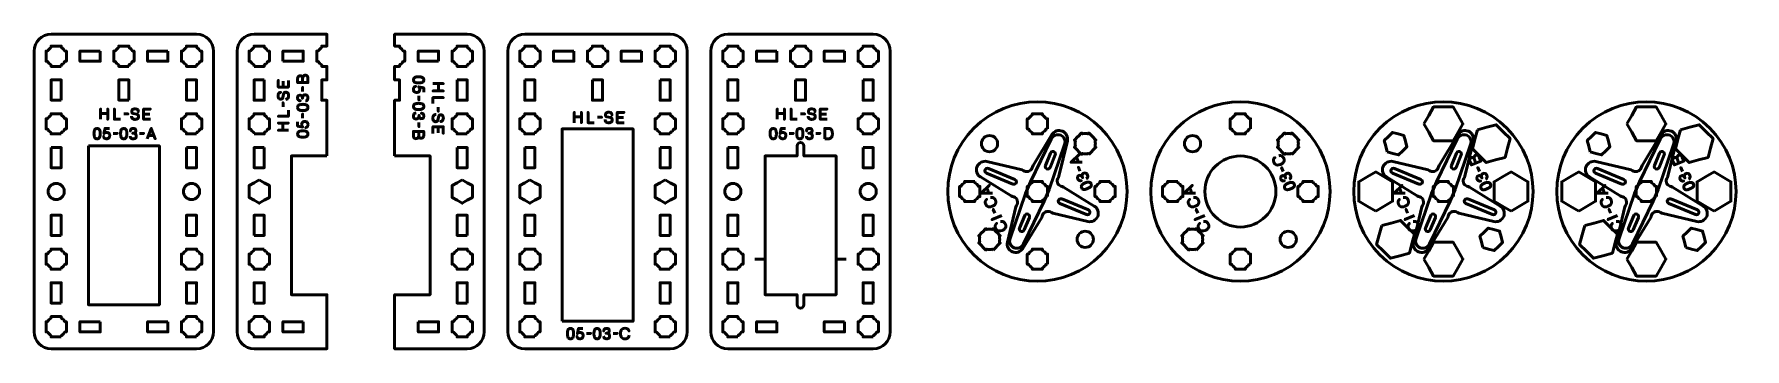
# Model space of a CAD drawing. Header units: centimetres. Extents: x -22.2 to 28.4, y -19.5 to -10.2.
import ezdxf

# ---------------------------------------------------------------- set-up
doc = ezdxf.new("R2010")
doc.units = ezdxf.units.CM
doc.header["$MEASUREMENT"] = 0
doc.layers.add('Layer 1', color=7, linetype='Continuous')

msp = doc.modelspace()

# ---------------------------------------------------------------- linework, layer by layer
at = {"layer": 'Layer 1', "lineweight": 53}
for centre in [(-21.5, -14.85), (-17.5, -14.85)]:
    msp.add_ellipse(centre, major_axis=(0, 0.24), ratio=1, dxfattribs=at)
for points, knots in [([(-17.34992, -10.2), (-17.07286, -10.20008), (-16.84998, -10.42315), (-16.84998, -10.7001), (-16.84998, -10.7001), (-16.84998, -13.46669), (-16.84998, -16.23331), (-16.84998, -18.9999), (-16.84998, -18.9999), (-16.84998, -19.2769), (-17.07307, -19.5), (-17.35007, -19.5), (-17.35007, -19.5), (-17.35007, -19.5), (-21.64993, -19.5), (-21.64993, -19.5), (-21.64993, -19.5), (-21.92706, -19.5), (-22.15002, -19.2769), (-22.15002, -18.9999), (-22.15002, -18.9999), (-22.15002, -16.23331), (-22.15002, -13.46669), (-22.15002, -10.7001), (-22.15002, -10.7001), (-22.15002, -10.4231), (-21.92693, -10.2), (-21.64993, -10.2), (-21.64993, -10.2), (-21.64993, -10.2), (-17.34992, -10.2), (-17.34992, -10.2)], [0, 0, 0, 0, 0.125, 0.125, 0.125, 0.125, 0.25, 0.25, 0.25, 0.25, 0.375, 0.375, 0.375, 0.375, 0.5, 0.5, 0.5, 0.5, 0.625, 0.625, 0.625, 0.625, 0.75, 0.75, 0.75, 0.75, 0.875, 0.875, 0.875, 0.875, 1, 1, 1, 1]), ([(-21.34993, -11.14995), (-21.34993, -11.14995), (-21.49845, -11.14995), (-21.49845, -11.14995), (-21.49845, -11.14995), (-21.49845, -11.14995), (-21.5, -11.14997), (-21.5, -11.14997), (-21.5, -11.14997), (-21.5, -11.14997), (-21.50155, -11.14995), (-21.50155, -11.14995), (-21.50155, -11.14995), (-21.50155, -11.14995), (-21.64993, -11.14995), (-21.64993, -11.14995), (-21.64993, -11.14995), (-21.64993, -11.14995), (-21.64993, -11.10986), (-21.64993, -11.10986), (-21.64993, -11.10986), (-21.6955, -11.08351), (-21.73348, -11.04551), (-21.75984, -10.99996), (-21.75984, -10.99996), (-21.75984, -10.99996), (-21.79993, -10.99996), (-21.79993, -10.99996), (-21.79993, -10.99996), (-21.79993, -10.99996), (-21.79993, -10.85591), (-21.79993, -10.85591), (-21.79993, -10.85591), (-21.79993, -10.85591), (-21.79999, -10.84997), (-21.79999, -10.84997), (-21.79999, -10.84997), (-21.79999, -10.84997), (-21.79993, -10.84403), (-21.79993, -10.84403), (-21.79993, -10.84403), (-21.79993, -10.84403), (-21.79993, -10.69996), (-21.79993, -10.69996), (-21.79993, -10.69996), (-21.79993, -10.69996), (-21.75986, -10.69996), (-21.75986, -10.69996), (-21.75986, -10.69996), (-21.7335, -10.65439), (-21.69551, -10.6164), (-21.64993, -10.59006), (-21.64993, -10.59006), (-21.64993, -10.59006), (-21.64993, -10.54996), (-21.64993, -10.54996), (-21.64993, -10.54996), (-21.64993, -10.54996), (-21.34993, -10.54996), (-21.34993, -10.54996), (-21.34993, -10.54996), (-21.34993, -10.54996), (-21.34993, -10.59015), (-21.34993, -10.59015), (-21.34993, -10.59015), (-21.30443, -10.61649), (-21.26649, -10.65445), (-21.24015, -10.69996), (-21.24015, -10.69996), (-21.24015, -10.69996), (-21.19994, -10.69996), (-21.19994, -10.69996), (-21.19994, -10.69996), (-21.19994, -10.69996), (-21.19994, -10.99996), (-21.19994, -10.99996), (-21.19994, -10.99996), (-21.19994, -10.99996), (-21.24017, -10.99996), (-21.24017, -10.99996), (-21.24017, -10.99996), (-21.26651, -11.04546), (-21.30444, -11.08342), (-21.34993, -11.10976), (-21.34993, -11.10976), (-21.34993, -11.10976), (-21.34993, -11.14995), (-21.34993, -11.14995)], [0, 0, 0, 0, 0.04545455, 0.04545455, 0.04545455, 0.04545455, 0.09090909, 0.09090909, 0.09090909, 0.09090909, 0.13636364, 0.13636364, 0.13636364, 0.13636364, 0.18181818, 0.18181818, 0.18181818, 0.18181818, 0.22727273, 0.22727273, 0.22727273, 0.22727273, 0.27272727, 0.27272727, 0.27272727, 0.27272727, 0.31818182, 0.31818182, 0.31818182, 0.31818182, 0.36363636, 0.36363636, 0.36363636, 0.36363636, 0.40909091, 0.40909091, 0.40909091, 0.40909091, 0.45454545, 0.45454545, 0.45454545, 0.45454545, 0.5, 0.5, 0.5, 0.5, 0.54545455, 0.54545455, 0.54545455, 0.54545455, 0.59090909, 0.59090909, 0.59090909, 0.59090909, 0.63636364, 0.63636364, 0.63636364, 0.63636364, 0.68181818, 0.68181818, 0.68181818, 0.68181818, 0.72727273, 0.72727273, 0.72727273, 0.72727273, 0.77272727, 0.77272727, 0.77272727, 0.77272727, 0.81818182, 0.81818182, 0.81818182, 0.81818182, 0.86363636, 0.86363636, 0.86363636, 0.86363636, 0.90909091, 0.90909091, 0.90909091, 0.90909091, 0.95454545, 0.95454545, 0.95454545, 0.95454545, 1, 1, 1, 1]), ([(-19.34993, -11.14995), (-19.34993, -11.14995), (-19.49845, -11.14995), (-19.49845, -11.14995), (-19.49845, -11.14995), (-19.49845, -11.14995), (-19.5, -11.14997), (-19.5, -11.14997), (-19.5, -11.14997), (-19.5, -11.14997), (-19.50155, -11.14995), (-19.50155, -11.14995), (-19.50155, -11.14995), (-19.50155, -11.14995), (-19.64993, -11.14995), (-19.64993, -11.14995), (-19.64993, -11.14995), (-19.64993, -11.14995), (-19.64993, -11.10986), (-19.64993, -11.10986), (-19.64993, -11.10986), (-19.6955, -11.08351), (-19.73348, -11.04551), (-19.75984, -10.99996), (-19.75984, -10.99996), (-19.75984, -10.99996), (-19.79993, -10.99996), (-19.79993, -10.99996), (-19.79993, -10.99996), (-19.79993, -10.99996), (-19.79993, -10.85591), (-19.79993, -10.85591), (-19.79993, -10.85591), (-19.79993, -10.85591), (-19.79999, -10.84997), (-19.79999, -10.84997), (-19.79999, -10.84997), (-19.79999, -10.84997), (-19.79993, -10.84403), (-19.79993, -10.84403), (-19.79993, -10.84403), (-19.79993, -10.84403), (-19.79993, -10.69996), (-19.79993, -10.69996), (-19.79993, -10.69996), (-19.79993, -10.69996), (-19.75986, -10.69996), (-19.75986, -10.69996), (-19.75986, -10.69996), (-19.7335, -10.65439), (-19.69551, -10.6164), (-19.64993, -10.59006), (-19.64993, -10.59006), (-19.64993, -10.59006), (-19.64993, -10.54996), (-19.64993, -10.54996), (-19.64993, -10.54996), (-19.64993, -10.54996), (-19.34993, -10.54996), (-19.34993, -10.54996), (-19.34993, -10.54996), (-19.34993, -10.54996), (-19.34993, -10.59015), (-19.34993, -10.59015), (-19.34993, -10.59015), (-19.30443, -10.61649), (-19.26649, -10.65445), (-19.24015, -10.69996), (-19.24015, -10.69996), (-19.24015, -10.69996), (-19.19994, -10.69996), (-19.19994, -10.69996), (-19.19994, -10.69996), (-19.19994, -10.69996), (-19.19994, -10.99996), (-19.19994, -10.99996), (-19.19994, -10.99996), (-19.19994, -10.99996), (-19.24017, -10.99996), (-19.24017, -10.99996), (-19.24017, -10.99996), (-19.26651, -11.04546), (-19.30444, -11.08342), (-19.34993, -11.10976), (-19.34993, -11.10976), (-19.34993, -11.10976), (-19.34993, -11.14995), (-19.34993, -11.14995)], [0, 0, 0, 0, 0.04545455, 0.04545455, 0.04545455, 0.04545455, 0.09090909, 0.09090909, 0.09090909, 0.09090909, 0.13636364, 0.13636364, 0.13636364, 0.13636364, 0.18181818, 0.18181818, 0.18181818, 0.18181818, 0.22727273, 0.22727273, 0.22727273, 0.22727273, 0.27272727, 0.27272727, 0.27272727, 0.27272727, 0.31818182, 0.31818182, 0.31818182, 0.31818182, 0.36363636, 0.36363636, 0.36363636, 0.36363636, 0.40909091, 0.40909091, 0.40909091, 0.40909091, 0.45454545, 0.45454545, 0.45454545, 0.45454545, 0.5, 0.5, 0.5, 0.5, 0.54545455, 0.54545455, 0.54545455, 0.54545455, 0.59090909, 0.59090909, 0.59090909, 0.59090909, 0.63636364, 0.63636364, 0.63636364, 0.63636364, 0.68181818, 0.68181818, 0.68181818, 0.68181818, 0.72727273, 0.72727273, 0.72727273, 0.72727273, 0.77272727, 0.77272727, 0.77272727, 0.77272727, 0.81818182, 0.81818182, 0.81818182, 0.81818182, 0.86363636, 0.86363636, 0.86363636, 0.86363636, 0.90909091, 0.90909091, 0.90909091, 0.90909091, 0.95454545, 0.95454545, 0.95454545, 0.95454545, 1, 1, 1, 1]), ([(-17.34993, -11.14995), (-17.34993, -11.14995), (-17.49845, -11.14995), (-17.49845, -11.14995), (-17.49845, -11.14995), (-17.49845, -11.14995), (-17.5, -11.14997), (-17.5, -11.14997), (-17.5, -11.14997), (-17.5, -11.14997), (-17.50155, -11.14995), (-17.50155, -11.14995), (-17.50155, -11.14995), (-17.50155, -11.14995), (-17.64993, -11.14995), (-17.64993, -11.14995), (-17.64993, -11.14995), (-17.64993, -11.14995), (-17.64993, -11.10986), (-17.64993, -11.10986), (-17.64993, -11.10986), (-17.6955, -11.08351), (-17.73348, -11.04551), (-17.75984, -10.99996), (-17.75984, -10.99996), (-17.75984, -10.99996), (-17.79993, -10.99996), (-17.79993, -10.99996), (-17.79993, -10.99996), (-17.79993, -10.99996), (-17.79993, -10.85591), (-17.79993, -10.85591), (-17.79993, -10.85591), (-17.79993, -10.85591), (-17.79999, -10.84997), (-17.79999, -10.84997), (-17.79999, -10.84997), (-17.79999, -10.84997), (-17.79993, -10.84403), (-17.79993, -10.84403), (-17.79993, -10.84403), (-17.79993, -10.84403), (-17.79993, -10.69996), (-17.79993, -10.69996), (-17.79993, -10.69996), (-17.79993, -10.69996), (-17.75986, -10.69996), (-17.75986, -10.69996), (-17.75986, -10.69996), (-17.7335, -10.65439), (-17.69551, -10.6164), (-17.64993, -10.59006), (-17.64993, -10.59006), (-17.64993, -10.59006), (-17.64993, -10.54996), (-17.64993, -10.54996), (-17.64993, -10.54996), (-17.64993, -10.54996), (-17.34993, -10.54996), (-17.34993, -10.54996), (-17.34993, -10.54996), (-17.34993, -10.54996), (-17.34993, -10.59015), (-17.34993, -10.59015), (-17.34993, -10.59015), (-17.30443, -10.61649), (-17.26649, -10.65445), (-17.24015, -10.69996), (-17.24015, -10.69996), (-17.24015, -10.69996), (-17.19994, -10.69996), (-17.19994, -10.69996), (-17.19994, -10.69996), (-17.19994, -10.69996), (-17.19994, -10.99996), (-17.19994, -10.99996), (-17.19994, -10.99996), (-17.19994, -10.99996), (-17.24017, -10.99996), (-17.24017, -10.99996), (-17.24017, -10.99996), (-17.26651, -11.04546), (-17.30444, -11.08342), (-17.34993, -11.10976), (-17.34993, -11.10976), (-17.34993, -11.10976), (-17.34993, -11.14995), (-17.34993, -11.14995)], [0, 0, 0, 0, 0.04545455, 0.04545455, 0.04545455, 0.04545455, 0.09090909, 0.09090909, 0.09090909, 0.09090909, 0.13636364, 0.13636364, 0.13636364, 0.13636364, 0.18181818, 0.18181818, 0.18181818, 0.18181818, 0.22727273, 0.22727273, 0.22727273, 0.22727273, 0.27272727, 0.27272727, 0.27272727, 0.27272727, 0.31818182, 0.31818182, 0.31818182, 0.31818182, 0.36363636, 0.36363636, 0.36363636, 0.36363636, 0.40909091, 0.40909091, 0.40909091, 0.40909091, 0.45454545, 0.45454545, 0.45454545, 0.45454545, 0.5, 0.5, 0.5, 0.5, 0.54545455, 0.54545455, 0.54545455, 0.54545455, 0.59090909, 0.59090909, 0.59090909, 0.59090909, 0.63636364, 0.63636364, 0.63636364, 0.63636364, 0.68181818, 0.68181818, 0.68181818, 0.68181818, 0.72727273, 0.72727273, 0.72727273, 0.72727273, 0.77272727, 0.77272727, 0.77272727, 0.77272727, 0.81818182, 0.81818182, 0.81818182, 0.81818182, 0.86363636, 0.86363636, 0.86363636, 0.86363636, 0.90909091, 0.90909091, 0.90909091, 0.90909091, 0.95454545, 0.95454545, 0.95454545, 0.95454545, 1, 1, 1, 1]), ([(-13.49996, -13.80007), (-13.49996, -13.80007), (-14.55004, -13.80007), (-14.55004, -13.80007), (-14.55004, -13.80007), (-14.55004, -13.80007), (-14.55004, -15.85002), (-14.55004, -15.85002), (-14.55004, -15.85002), (-14.55004, -15.85002), (-14.55003, -17.89997), (-14.55003, -17.89997), (-14.55003, -17.89997), (-14.55003, -17.89997), (-13.49996, -17.89997), (-13.49996, -17.89997), (-13.49996, -17.89997), (-13.49996, -18.53722), (-13.49996, -18.9253), (-13.49996, -19.49997), (-13.49996, -19.49997), (-13.49996, -19.49997), (-15.64997, -19.49997), (-15.64997, -19.49997), (-15.64997, -19.49997), (-15.92697, -19.49997), (-16.15006, -19.27687), (-16.15006, -18.99987), (-16.15006, -18.99987), (-16.15006, -18.99987), (-16.15006, -15.85002), (-16.15006, -15.85002), (-16.15006, -15.85002), (-16.15006, -15.85002), (-16.15006, -10.70017), (-16.15006, -10.70017), (-16.15006, -10.70017), (-16.15006, -10.42322), (-15.92718, -10.20015), (-15.65012, -10.20007), (-15.65012, -10.20007), (-15.65012, -10.20007), (-13.49996, -10.20007), (-13.49996, -10.20007), (-13.49996, -10.20007), (-13.49996, -10.20007), (-13.49996, -10.55003), (-13.49996, -10.55003), (-13.49996, -10.55003), (-13.49996, -10.55003), (-13.65011, -10.55003), (-13.65011, -10.55003), (-13.65011, -10.55003), (-13.65011, -10.55003), (-13.65011, -10.59022), (-13.65011, -10.59022), (-13.65011, -10.59022), (-13.69561, -10.61656), (-13.73355, -10.65452), (-13.75989, -10.70003), (-13.75989, -10.70003), (-13.75989, -10.70003), (-13.8001, -10.70003), (-13.8001, -10.70003), (-13.8001, -10.70003), (-13.8001, -10.70003), (-13.8001, -11.00003), (-13.8001, -11.00003), (-13.8001, -11.00003), (-13.8001, -11.00003), (-13.75987, -11.00003), (-13.75987, -11.00003), (-13.75987, -11.00003), (-13.73353, -11.04553), (-13.6956, -11.08349), (-13.65011, -11.10983), (-13.65011, -11.10983), (-13.65011, -11.10983), (-13.65011, -11.15002), (-13.65011, -11.15002), (-13.65011, -11.15002), (-13.65011, -11.15002), (-13.50159, -11.15002), (-13.50159, -11.15002), (-13.50159, -11.15002), (-13.50159, -11.15002), (-13.50004, -11.15004), (-13.50004, -11.15004), (-13.50004, -11.15004), (-13.50004, -11.15004), (-13.49996, -11.15004), (-13.49996, -11.15004), (-13.49996, -11.15004), (-13.49996, -11.15004), (-13.49996, -11.55012), (-13.49996, -11.55012), (-13.49996, -11.55012), (-13.49996, -11.55012), (-13.65012, -11.55012), (-13.65012, -11.55012), (-13.65012, -11.55012), (-13.65012, -11.55012), (-13.65012, -12.15011), (-13.65012, -12.15011), (-13.65012, -12.15011), (-13.65012, -12.15011), (-13.49996, -12.15011), (-13.49996, -12.15011), (-13.49996, -12.15011), (-13.49996, -12.82418), (-13.49996, -12.98065), (-13.49996, -13.80007)], [0, 0, 0, 0, 0.03571429, 0.03571429, 0.03571429, 0.03571429, 0.07142857, 0.07142857, 0.07142857, 0.07142857, 0.10714286, 0.10714286, 0.10714286, 0.10714286, 0.14285714, 0.14285714, 0.14285714, 0.14285714, 0.17857143, 0.17857143, 0.17857143, 0.17857143, 0.21428571, 0.21428571, 0.21428571, 0.21428571, 0.25, 0.25, 0.25, 0.25, 0.28571429, 0.28571429, 0.28571429, 0.28571429, 0.32142857, 0.32142857, 0.32142857, 0.32142857, 0.35714286, 0.35714286, 0.35714286, 0.35714286, 0.39285714, 0.39285714, 0.39285714, 0.39285714, 0.42857143, 0.42857143, 0.42857143, 0.42857143, 0.46428571, 0.46428571, 0.46428571, 0.46428571, 0.5, 0.5, 0.5, 0.5, 0.53571429, 0.53571429, 0.53571429, 0.53571429, 0.57142857, 0.57142857, 0.57142857, 0.57142857, 0.60714286, 0.60714286, 0.60714286, 0.60714286, 0.64285714, 0.64285714, 0.64285714, 0.64285714, 0.67857143, 0.67857143, 0.67857143, 0.67857143, 0.71428571, 0.71428571, 0.71428571, 0.71428571, 0.75, 0.75, 0.75, 0.75, 0.78571429, 0.78571429, 0.78571429, 0.78571429, 0.82142857, 0.82142857, 0.82142857, 0.82142857, 0.85714286, 0.85714286, 0.85714286, 0.85714286, 0.89285714, 0.89285714, 0.89285714, 0.89285714, 0.92857143, 0.92857143, 0.92857143, 0.92857143, 0.96428571, 0.96428571, 0.96428571, 0.96428571, 1, 1, 1, 1]), ([(-15.65011, -11.15002), (-15.65011, -11.15002), (-15.50159, -11.15002), (-15.50159, -11.15002), (-15.50159, -11.15002), (-15.50159, -11.15002), (-15.50004, -11.15004), (-15.50004, -11.15004), (-15.50004, -11.15004), (-15.50004, -11.15004), (-15.49849, -11.15002), (-15.49849, -11.15002), (-15.49849, -11.15002), (-15.49849, -11.15002), (-15.35011, -11.15002), (-15.35011, -11.15002), (-15.35011, -11.15002), (-15.35011, -11.15002), (-15.35011, -11.10993), (-15.35011, -11.10993), (-15.35011, -11.10993), (-15.30454, -11.08358), (-15.26656, -11.04558), (-15.2402, -11.00003), (-15.2402, -11.00003), (-15.2402, -11.00003), (-15.20011, -11.00003), (-15.20011, -11.00003), (-15.20011, -11.00003), (-15.20011, -11.00003), (-15.20011, -10.85598), (-15.20011, -10.85598), (-15.20011, -10.85598), (-15.20011, -10.85598), (-15.20005, -10.85004), (-15.20005, -10.85004), (-15.20005, -10.85004), (-15.20005, -10.85004), (-15.20011, -10.8441), (-15.20011, -10.8441), (-15.20011, -10.8441), (-15.20011, -10.8441), (-15.20011, -10.70003), (-15.20011, -10.70003), (-15.20011, -10.70003), (-15.20011, -10.70003), (-15.24018, -10.70003), (-15.24018, -10.70003), (-15.24018, -10.70003), (-15.26654, -10.65446), (-15.30453, -10.61647), (-15.35011, -10.59013), (-15.35011, -10.59013), (-15.35011, -10.59013), (-15.35011, -10.55003), (-15.35011, -10.55003), (-15.35011, -10.55003), (-15.35011, -10.55003), (-15.65011, -10.55003), (-15.65011, -10.55003), (-15.65011, -10.55003), (-15.65011, -10.55003), (-15.65011, -10.59022), (-15.65011, -10.59022), (-15.65011, -10.59022), (-15.69561, -10.61656), (-15.73355, -10.65452), (-15.75989, -10.70003), (-15.75989, -10.70003), (-15.75989, -10.70003), (-15.8001, -10.70003), (-15.8001, -10.70003), (-15.8001, -10.70003), (-15.8001, -10.70003), (-15.8001, -11.00003), (-15.8001, -11.00003), (-15.8001, -11.00003), (-15.8001, -11.00003), (-15.75987, -11.00003), (-15.75987, -11.00003), (-15.75987, -11.00003), (-15.73353, -11.04553), (-15.6956, -11.08349), (-15.65011, -11.10983), (-15.65011, -11.10983), (-15.65011, -11.10983), (-15.65011, -11.15002), (-15.65011, -11.15002)], [0, 0, 0, 0, 0.04545455, 0.04545455, 0.04545455, 0.04545455, 0.09090909, 0.09090909, 0.09090909, 0.09090909, 0.13636364, 0.13636364, 0.13636364, 0.13636364, 0.18181818, 0.18181818, 0.18181818, 0.18181818, 0.22727273, 0.22727273, 0.22727273, 0.22727273, 0.27272727, 0.27272727, 0.27272727, 0.27272727, 0.31818182, 0.31818182, 0.31818182, 0.31818182, 0.36363636, 0.36363636, 0.36363636, 0.36363636, 0.40909091, 0.40909091, 0.40909091, 0.40909091, 0.45454545, 0.45454545, 0.45454545, 0.45454545, 0.5, 0.5, 0.5, 0.5, 0.54545455, 0.54545455, 0.54545455, 0.54545455, 0.59090909, 0.59090909, 0.59090909, 0.59090909, 0.63636364, 0.63636364, 0.63636364, 0.63636364, 0.68181818, 0.68181818, 0.68181818, 0.68181818, 0.72727273, 0.72727273, 0.72727273, 0.72727273, 0.77272727, 0.77272727, 0.77272727, 0.77272727, 0.81818182, 0.81818182, 0.81818182, 0.81818182, 0.86363636, 0.86363636, 0.86363636, 0.86363636, 0.90909091, 0.90909091, 0.90909091, 0.90909091, 0.95454545, 0.95454545, 0.95454545, 0.95454545, 1, 1, 1, 1]), ([(-11.50008, -13.8), (-11.50008, -13.8), (-10.45, -13.8), (-10.45, -13.8), (-10.45, -13.8), (-10.45, -13.8), (-10.45, -15.84995), (-10.45, -15.84995), (-10.45, -15.84995), (-10.45, -15.84995), (-10.45001, -17.8999), (-10.45001, -17.8999), (-10.45001, -17.8999), (-10.45001, -17.8999), (-11.50008, -17.8999), (-11.50008, -17.8999), (-11.50008, -17.8999), (-11.50008, -18.66783), (-11.50008, -18.84734), (-11.50008, -19.4999), (-11.50008, -19.4999), (-11.50008, -19.4999), (-9.35007, -19.4999), (-9.35007, -19.4999), (-9.35007, -19.4999), (-9.07307, -19.4999), (-8.84998, -19.2768), (-8.84998, -18.9998), (-8.84998, -18.9998), (-8.84998, -18.9998), (-8.84998, -15.84995), (-8.84998, -15.84995), (-8.84998, -15.84995), (-8.84998, -15.84995), (-8.84998, -10.7001), (-8.84998, -10.7001), (-8.84998, -10.7001), (-8.84998, -10.42315), (-9.07286, -10.20008), (-9.34992, -10.2), (-9.34992, -10.2), (-9.34992, -10.2), (-11.50008, -10.2), (-11.50008, -10.2), (-11.50008, -10.2), (-11.50008, -10.2), (-11.50008, -10.54996), (-11.50008, -10.54996), (-11.50008, -10.54996), (-11.50008, -10.54996), (-11.34993, -10.54996), (-11.34993, -10.54996), (-11.34993, -10.54996), (-11.34993, -10.54996), (-11.34993, -10.59015), (-11.34993, -10.59015), (-11.34993, -10.59015), (-11.30443, -10.61649), (-11.26649, -10.65445), (-11.24015, -10.69996), (-11.24015, -10.69996), (-11.24015, -10.69996), (-11.19994, -10.69996), (-11.19994, -10.69996), (-11.19994, -10.69996), (-11.19994, -10.69996), (-11.19994, -10.99996), (-11.19994, -10.99996), (-11.19994, -10.99996), (-11.19994, -10.99996), (-11.24017, -10.99996), (-11.24017, -10.99996), (-11.24017, -10.99996), (-11.26651, -11.04546), (-11.30444, -11.08342), (-11.34993, -11.10976), (-11.34993, -11.10976), (-11.34993, -11.10976), (-11.34993, -11.14995), (-11.34993, -11.14995), (-11.34993, -11.14995), (-11.34993, -11.14995), (-11.49845, -11.14995), (-11.49845, -11.14995), (-11.49845, -11.14995), (-11.49845, -11.14995), (-11.5, -11.14997), (-11.5, -11.14997), (-11.5, -11.14997), (-11.5, -11.14997), (-11.50008, -11.14997), (-11.50008, -11.14997), (-11.50008, -11.14997), (-11.50008, -11.14997), (-11.50008, -11.55005), (-11.50008, -11.55005), (-11.50008, -11.55005), (-11.50008, -11.55005), (-11.34992, -11.55005), (-11.34992, -11.55005), (-11.34992, -11.55005), (-11.34992, -11.55005), (-11.34992, -12.15004), (-11.34992, -12.15004), (-11.34992, -12.15004), (-11.34992, -12.15004), (-11.50008, -12.15004), (-11.50008, -12.15004), (-11.50008, -12.15004), (-11.50008, -12.82411), (-11.50008, -12.98058), (-11.50008, -13.8)], [0, 0, 0, 0, 0.03571429, 0.03571429, 0.03571429, 0.03571429, 0.07142857, 0.07142857, 0.07142857, 0.07142857, 0.10714286, 0.10714286, 0.10714286, 0.10714286, 0.14285714, 0.14285714, 0.14285714, 0.14285714, 0.17857143, 0.17857143, 0.17857143, 0.17857143, 0.21428571, 0.21428571, 0.21428571, 0.21428571, 0.25, 0.25, 0.25, 0.25, 0.28571429, 0.28571429, 0.28571429, 0.28571429, 0.32142857, 0.32142857, 0.32142857, 0.32142857, 0.35714286, 0.35714286, 0.35714286, 0.35714286, 0.39285714, 0.39285714, 0.39285714, 0.39285714, 0.42857143, 0.42857143, 0.42857143, 0.42857143, 0.46428571, 0.46428571, 0.46428571, 0.46428571, 0.5, 0.5, 0.5, 0.5, 0.53571429, 0.53571429, 0.53571429, 0.53571429, 0.57142857, 0.57142857, 0.57142857, 0.57142857, 0.60714286, 0.60714286, 0.60714286, 0.60714286, 0.64285714, 0.64285714, 0.64285714, 0.64285714, 0.67857143, 0.67857143, 0.67857143, 0.67857143, 0.71428571, 0.71428571, 0.71428571, 0.71428571, 0.75, 0.75, 0.75, 0.75, 0.78571429, 0.78571429, 0.78571429, 0.78571429, 0.82142857, 0.82142857, 0.82142857, 0.82142857, 0.85714286, 0.85714286, 0.85714286, 0.85714286, 0.89285714, 0.89285714, 0.89285714, 0.89285714, 0.92857143, 0.92857143, 0.92857143, 0.92857143, 0.96428571, 0.96428571, 0.96428571, 0.96428571, 1, 1, 1, 1]), ([(-9.34993, -11.14995), (-9.34993, -11.14995), (-9.49845, -11.14995), (-9.49845, -11.14995), (-9.49845, -11.14995), (-9.49845, -11.14995), (-9.5, -11.14997), (-9.5, -11.14997), (-9.5, -11.14997), (-9.5, -11.14997), (-9.50155, -11.14995), (-9.50155, -11.14995), (-9.50155, -11.14995), (-9.50155, -11.14995), (-9.64993, -11.14995), (-9.64993, -11.14995), (-9.64993, -11.14995), (-9.64993, -11.14995), (-9.64993, -11.10986), (-9.64993, -11.10986), (-9.64993, -11.10986), (-9.6955, -11.08351), (-9.73348, -11.04551), (-9.75984, -10.99996), (-9.75984, -10.99996), (-9.75984, -10.99996), (-9.79993, -10.99996), (-9.79993, -10.99996), (-9.79993, -10.99996), (-9.79993, -10.99996), (-9.79993, -10.85591), (-9.79993, -10.85591), (-9.79993, -10.85591), (-9.79993, -10.85591), (-9.79999, -10.84997), (-9.79999, -10.84997), (-9.79999, -10.84997), (-9.79999, -10.84997), (-9.79993, -10.84403), (-9.79993, -10.84403), (-9.79993, -10.84403), (-9.79993, -10.84403), (-9.79993, -10.69996), (-9.79993, -10.69996), (-9.79993, -10.69996), (-9.79993, -10.69996), (-9.75986, -10.69996), (-9.75986, -10.69996), (-9.75986, -10.69996), (-9.7335, -10.65439), (-9.69551, -10.6164), (-9.64993, -10.59006), (-9.64993, -10.59006), (-9.64993, -10.59006), (-9.64993, -10.54996), (-9.64993, -10.54996), (-9.64993, -10.54996), (-9.64993, -10.54996), (-9.34993, -10.54996), (-9.34993, -10.54996), (-9.34993, -10.54996), (-9.34993, -10.54996), (-9.34993, -10.59015), (-9.34993, -10.59015), (-9.34993, -10.59015), (-9.30443, -10.61649), (-9.26649, -10.65445), (-9.24015, -10.69996), (-9.24015, -10.69996), (-9.24015, -10.69996), (-9.19994, -10.69996), (-9.19994, -10.69996), (-9.19994, -10.69996), (-9.19994, -10.69996), (-9.19994, -10.99996), (-9.19994, -10.99996), (-9.19994, -10.99996), (-9.19994, -10.99996), (-9.24017, -10.99996), (-9.24017, -10.99996), (-9.24017, -10.99996), (-9.26651, -11.04546), (-9.30444, -11.08342), (-9.34993, -11.10976), (-9.34993, -11.10976), (-9.34993, -11.10976), (-9.34993, -11.14995), (-9.34993, -11.14995)], [0, 0, 0, 0, 0.04545455, 0.04545455, 0.04545455, 0.04545455, 0.09090909, 0.09090909, 0.09090909, 0.09090909, 0.13636364, 0.13636364, 0.13636364, 0.13636364, 0.18181818, 0.18181818, 0.18181818, 0.18181818, 0.22727273, 0.22727273, 0.22727273, 0.22727273, 0.27272727, 0.27272727, 0.27272727, 0.27272727, 0.31818182, 0.31818182, 0.31818182, 0.31818182, 0.36363636, 0.36363636, 0.36363636, 0.36363636, 0.40909091, 0.40909091, 0.40909091, 0.40909091, 0.45454545, 0.45454545, 0.45454545, 0.45454545, 0.5, 0.5, 0.5, 0.5, 0.54545455, 0.54545455, 0.54545455, 0.54545455, 0.59090909, 0.59090909, 0.59090909, 0.59090909, 0.63636364, 0.63636364, 0.63636364, 0.63636364, 0.68181818, 0.68181818, 0.68181818, 0.68181818, 0.72727273, 0.72727273, 0.72727273, 0.72727273, 0.77272727, 0.77272727, 0.77272727, 0.77272727, 0.81818182, 0.81818182, 0.81818182, 0.81818182, 0.86363636, 0.86363636, 0.86363636, 0.86363636, 0.90909091, 0.90909091, 0.90909091, 0.90909091, 0.95454545, 0.95454545, 0.95454545, 0.95454545, 1, 1, 1, 1]), ([(-3.34992, -10.2), (-3.07286, -10.20008), (-2.84998, -10.42315), (-2.84998, -10.7001), (-2.84998, -10.7001), (-2.84998, -13.46669), (-2.84998, -16.23331), (-2.84998, -18.9999), (-2.84998, -18.9999), (-2.84998, -19.2769), (-3.07307, -19.5), (-3.35007, -19.5), (-3.35007, -19.5), (-3.35007, -19.5), (-7.64993, -19.5), (-7.64993, -19.5), (-7.64993, -19.5), (-7.92706, -19.5), (-8.15002, -19.2769), (-8.15002, -18.9999), (-8.15002, -18.9999), (-8.15002, -16.23331), (-8.15002, -13.46669), (-8.15002, -10.7001), (-8.15002, -10.7001), (-8.15002, -10.4231), (-7.92693, -10.2), (-7.64993, -10.2), (-7.64993, -10.2), (-7.64993, -10.2), (-3.34992, -10.2), (-3.34992, -10.2)], [0, 0, 0, 0, 0.125, 0.125, 0.125, 0.125, 0.25, 0.25, 0.25, 0.25, 0.375, 0.375, 0.375, 0.375, 0.5, 0.5, 0.5, 0.5, 0.625, 0.625, 0.625, 0.625, 0.75, 0.75, 0.75, 0.75, 0.875, 0.875, 0.875, 0.875, 1, 1, 1, 1]), ([(-7.34993, -11.14995), (-7.34993, -11.14995), (-7.49845, -11.14995), (-7.49845, -11.14995), (-7.49845, -11.14995), (-7.49845, -11.14995), (-7.5, -11.14997), (-7.5, -11.14997), (-7.5, -11.14997), (-7.5, -11.14997), (-7.50155, -11.14995), (-7.50155, -11.14995), (-7.50155, -11.14995), (-7.50155, -11.14995), (-7.64993, -11.14995), (-7.64993, -11.14995), (-7.64993, -11.14995), (-7.64993, -11.14995), (-7.64993, -11.10986), (-7.64993, -11.10986), (-7.64993, -11.10986), (-7.6955, -11.08351), (-7.73348, -11.04551), (-7.75984, -10.99996), (-7.75984, -10.99996), (-7.75984, -10.99996), (-7.79993, -10.99996), (-7.79993, -10.99996), (-7.79993, -10.99996), (-7.79993, -10.99996), (-7.79993, -10.85591), (-7.79993, -10.85591), (-7.79993, -10.85591), (-7.79993, -10.85591), (-7.79999, -10.84997), (-7.79999, -10.84997), (-7.79999, -10.84997), (-7.79999, -10.84997), (-7.79993, -10.84403), (-7.79993, -10.84403), (-7.79993, -10.84403), (-7.79993, -10.84403), (-7.79993, -10.69996), (-7.79993, -10.69996), (-7.79993, -10.69996), (-7.79993, -10.69996), (-7.75986, -10.69996), (-7.75986, -10.69996), (-7.75986, -10.69996), (-7.7335, -10.65439), (-7.69551, -10.6164), (-7.64993, -10.59006), (-7.64993, -10.59006), (-7.64993, -10.59006), (-7.64993, -10.54996), (-7.64993, -10.54996), (-7.64993, -10.54996), (-7.64993, -10.54996), (-7.34993, -10.54996), (-7.34993, -10.54996), (-7.34993, -10.54996), (-7.34993, -10.54996), (-7.34993, -10.59015), (-7.34993, -10.59015), (-7.34993, -10.59015), (-7.30443, -10.61649), (-7.26649, -10.65445), (-7.24015, -10.69996), (-7.24015, -10.69996), (-7.24015, -10.69996), (-7.19994, -10.69996), (-7.19994, -10.69996), (-7.19994, -10.69996), (-7.19994, -10.69996), (-7.19994, -10.99996), (-7.19994, -10.99996), (-7.19994, -10.99996), (-7.19994, -10.99996), (-7.24017, -10.99996), (-7.24017, -10.99996), (-7.24017, -10.99996), (-7.26651, -11.04546), (-7.30444, -11.08342), (-7.34993, -11.10976), (-7.34993, -11.10976), (-7.34993, -11.10976), (-7.34993, -11.14995), (-7.34993, -11.14995)], [0, 0, 0, 0, 0.04545455, 0.04545455, 0.04545455, 0.04545455, 0.09090909, 0.09090909, 0.09090909, 0.09090909, 0.13636364, 0.13636364, 0.13636364, 0.13636364, 0.18181818, 0.18181818, 0.18181818, 0.18181818, 0.22727273, 0.22727273, 0.22727273, 0.22727273, 0.27272727, 0.27272727, 0.27272727, 0.27272727, 0.31818182, 0.31818182, 0.31818182, 0.31818182, 0.36363636, 0.36363636, 0.36363636, 0.36363636, 0.40909091, 0.40909091, 0.40909091, 0.40909091, 0.45454545, 0.45454545, 0.45454545, 0.45454545, 0.5, 0.5, 0.5, 0.5, 0.54545455, 0.54545455, 0.54545455, 0.54545455, 0.59090909, 0.59090909, 0.59090909, 0.59090909, 0.63636364, 0.63636364, 0.63636364, 0.63636364, 0.68181818, 0.68181818, 0.68181818, 0.68181818, 0.72727273, 0.72727273, 0.72727273, 0.72727273, 0.77272727, 0.77272727, 0.77272727, 0.77272727, 0.81818182, 0.81818182, 0.81818182, 0.81818182, 0.86363636, 0.86363636, 0.86363636, 0.86363636, 0.90909091, 0.90909091, 0.90909091, 0.90909091, 0.95454545, 0.95454545, 0.95454545, 0.95454545, 1, 1, 1, 1]), ([(-5.34993, -11.14995), (-5.34993, -11.14995), (-5.49845, -11.14995), (-5.49845, -11.14995), (-5.49845, -11.14995), (-5.49845, -11.14995), (-5.5, -11.14997), (-5.5, -11.14997), (-5.5, -11.14997), (-5.5, -11.14997), (-5.50155, -11.14995), (-5.50155, -11.14995), (-5.50155, -11.14995), (-5.50155, -11.14995), (-5.64993, -11.14995), (-5.64993, -11.14995), (-5.64993, -11.14995), (-5.64993, -11.14995), (-5.64993, -11.10986), (-5.64993, -11.10986), (-5.64993, -11.10986), (-5.6955, -11.08351), (-5.73348, -11.04551), (-5.75984, -10.99996), (-5.75984, -10.99996), (-5.75984, -10.99996), (-5.79993, -10.99996), (-5.79993, -10.99996), (-5.79993, -10.99996), (-5.79993, -10.99996), (-5.79993, -10.85591), (-5.79993, -10.85591), (-5.79993, -10.85591), (-5.79993, -10.85591), (-5.79999, -10.84997), (-5.79999, -10.84997), (-5.79999, -10.84997), (-5.79999, -10.84997), (-5.79993, -10.84403), (-5.79993, -10.84403), (-5.79993, -10.84403), (-5.79993, -10.84403), (-5.79993, -10.69996), (-5.79993, -10.69996), (-5.79993, -10.69996), (-5.79993, -10.69996), (-5.75986, -10.69996), (-5.75986, -10.69996), (-5.75986, -10.69996), (-5.7335, -10.65439), (-5.69551, -10.6164), (-5.64993, -10.59006), (-5.64993, -10.59006), (-5.64993, -10.59006), (-5.64993, -10.54996), (-5.64993, -10.54996), (-5.64993, -10.54996), (-5.64993, -10.54996), (-5.34993, -10.54996), (-5.34993, -10.54996), (-5.34993, -10.54996), (-5.34993, -10.54996), (-5.34993, -10.59015), (-5.34993, -10.59015), (-5.34993, -10.59015), (-5.30443, -10.61649), (-5.26649, -10.65445), (-5.24015, -10.69996), (-5.24015, -10.69996), (-5.24015, -10.69996), (-5.19994, -10.69996), (-5.19994, -10.69996), (-5.19994, -10.69996), (-5.19994, -10.69996), (-5.19994, -10.99996), (-5.19994, -10.99996), (-5.19994, -10.99996), (-5.19994, -10.99996), (-5.24017, -10.99996), (-5.24017, -10.99996), (-5.24017, -10.99996), (-5.26651, -11.04546), (-5.30444, -11.08342), (-5.34993, -11.10976), (-5.34993, -11.10976), (-5.34993, -11.10976), (-5.34993, -11.14995), (-5.34993, -11.14995)], [0, 0, 0, 0, 0.04545455, 0.04545455, 0.04545455, 0.04545455, 0.09090909, 0.09090909, 0.09090909, 0.09090909, 0.13636364, 0.13636364, 0.13636364, 0.13636364, 0.18181818, 0.18181818, 0.18181818, 0.18181818, 0.22727273, 0.22727273, 0.22727273, 0.22727273, 0.27272727, 0.27272727, 0.27272727, 0.27272727, 0.31818182, 0.31818182, 0.31818182, 0.31818182, 0.36363636, 0.36363636, 0.36363636, 0.36363636, 0.40909091, 0.40909091, 0.40909091, 0.40909091, 0.45454545, 0.45454545, 0.45454545, 0.45454545, 0.5, 0.5, 0.5, 0.5, 0.54545455, 0.54545455, 0.54545455, 0.54545455, 0.59090909, 0.59090909, 0.59090909, 0.59090909, 0.63636364, 0.63636364, 0.63636364, 0.63636364, 0.68181818, 0.68181818, 0.68181818, 0.68181818, 0.72727273, 0.72727273, 0.72727273, 0.72727273, 0.77272727, 0.77272727, 0.77272727, 0.77272727, 0.81818182, 0.81818182, 0.81818182, 0.81818182, 0.86363636, 0.86363636, 0.86363636, 0.86363636, 0.90909091, 0.90909091, 0.90909091, 0.90909091, 0.95454545, 0.95454545, 0.95454545, 0.95454545, 1, 1, 1, 1]), ([(-3.34993, -11.14995), (-3.34993, -11.14995), (-3.49845, -11.14995), (-3.49845, -11.14995), (-3.49845, -11.14995), (-3.49845, -11.14995), (-3.5, -11.14997), (-3.5, -11.14997), (-3.5, -11.14997), (-3.5, -11.14997), (-3.50155, -11.14995), (-3.50155, -11.14995), (-3.50155, -11.14995), (-3.50155, -11.14995), (-3.64993, -11.14995), (-3.64993, -11.14995), (-3.64993, -11.14995), (-3.64993, -11.14995), (-3.64993, -11.10986), (-3.64993, -11.10986), (-3.64993, -11.10986), (-3.6955, -11.08351), (-3.73348, -11.04551), (-3.75984, -10.99996), (-3.75984, -10.99996), (-3.75984, -10.99996), (-3.79993, -10.99996), (-3.79993, -10.99996), (-3.79993, -10.99996), (-3.79993, -10.99996), (-3.79993, -10.85591), (-3.79993, -10.85591), (-3.79993, -10.85591), (-3.79993, -10.85591), (-3.79999, -10.84997), (-3.79999, -10.84997), (-3.79999, -10.84997), (-3.79999, -10.84997), (-3.79993, -10.84403), (-3.79993, -10.84403), (-3.79993, -10.84403), (-3.79993, -10.84403), (-3.79993, -10.69996), (-3.79993, -10.69996), (-3.79993, -10.69996), (-3.79993, -10.69996), (-3.75986, -10.69996), (-3.75986, -10.69996), (-3.75986, -10.69996), (-3.7335, -10.65439), (-3.69551, -10.6164), (-3.64993, -10.59006), (-3.64993, -10.59006), (-3.64993, -10.59006), (-3.64993, -10.54996), (-3.64993, -10.54996), (-3.64993, -10.54996), (-3.64993, -10.54996), (-3.34993, -10.54996), (-3.34993, -10.54996), (-3.34993, -10.54996), (-3.34993, -10.54996), (-3.34993, -10.59015), (-3.34993, -10.59015), (-3.34993, -10.59015), (-3.30443, -10.61649), (-3.26649, -10.65445), (-3.24015, -10.69996), (-3.24015, -10.69996), (-3.24015, -10.69996), (-3.19994, -10.69996), (-3.19994, -10.69996), (-3.19994, -10.69996), (-3.19994, -10.69996), (-3.19994, -10.99996), (-3.19994, -10.99996), (-3.19994, -10.99996), (-3.19994, -10.99996), (-3.24017, -10.99996), (-3.24017, -10.99996), (-3.24017, -10.99996), (-3.26651, -11.04546), (-3.30444, -11.08342), (-3.34993, -11.10976), (-3.34993, -11.10976), (-3.34993, -11.10976), (-3.34993, -11.14995), (-3.34993, -11.14995)], [0, 0, 0, 0, 0.04545455, 0.04545455, 0.04545455, 0.04545455, 0.09090909, 0.09090909, 0.09090909, 0.09090909, 0.13636364, 0.13636364, 0.13636364, 0.13636364, 0.18181818, 0.18181818, 0.18181818, 0.18181818, 0.22727273, 0.22727273, 0.22727273, 0.22727273, 0.27272727, 0.27272727, 0.27272727, 0.27272727, 0.31818182, 0.31818182, 0.31818182, 0.31818182, 0.36363636, 0.36363636, 0.36363636, 0.36363636, 0.40909091, 0.40909091, 0.40909091, 0.40909091, 0.45454545, 0.45454545, 0.45454545, 0.45454545, 0.5, 0.5, 0.5, 0.5, 0.54545455, 0.54545455, 0.54545455, 0.54545455, 0.59090909, 0.59090909, 0.59090909, 0.59090909, 0.63636364, 0.63636364, 0.63636364, 0.63636364, 0.68181818, 0.68181818, 0.68181818, 0.68181818, 0.72727273, 0.72727273, 0.72727273, 0.72727273, 0.77272727, 0.77272727, 0.77272727, 0.77272727, 0.81818182, 0.81818182, 0.81818182, 0.81818182, 0.86363636, 0.86363636, 0.86363636, 0.86363636, 0.90909091, 0.90909091, 0.90909091, 0.90909091, 0.95454545, 0.95454545, 0.95454545, 0.95454545, 1, 1, 1, 1]), ([(2.65008, -10.2), (2.92714, -10.20008), (3.15002, -10.42315), (3.15002, -10.7001), (3.15002, -10.7001), (3.15002, -13.46669), (3.15002, -16.23331), (3.15002, -18.9999), (3.15002, -18.9999), (3.15002, -19.2769), (2.92693, -19.5), (2.64993, -19.5), (2.64993, -19.5), (2.64993, -19.5), (-1.64993, -19.5), (-1.64993, -19.5), (-1.64993, -19.5), (-1.92706, -19.5), (-2.15002, -19.2769), (-2.15002, -18.9999), (-2.15002, -18.9999), (-2.15002, -16.23331), (-2.15002, -13.46669), (-2.15002, -10.7001), (-2.15002, -10.7001), (-2.15002, -10.4231), (-1.92693, -10.2), (-1.64993, -10.2), (-1.64993, -10.2), (-1.64993, -10.2), (2.65008, -10.2), (2.65008, -10.2)], [0, 0, 0, 0, 0.125, 0.125, 0.125, 0.125, 0.25, 0.25, 0.25, 0.25, 0.375, 0.375, 0.375, 0.375, 0.5, 0.5, 0.5, 0.5, 0.625, 0.625, 0.625, 0.625, 0.75, 0.75, 0.75, 0.75, 0.875, 0.875, 0.875, 0.875, 1, 1, 1, 1]), ([(-1.34993, -11.14995), (-1.34993, -11.14995), (-1.49845, -11.14995), (-1.49845, -11.14995), (-1.49845, -11.14995), (-1.49845, -11.14995), (-1.5, -11.14997), (-1.5, -11.14997), (-1.5, -11.14997), (-1.5, -11.14997), (-1.50155, -11.14995), (-1.50155, -11.14995), (-1.50155, -11.14995), (-1.50155, -11.14995), (-1.64993, -11.14995), (-1.64993, -11.14995), (-1.64993, -11.14995), (-1.64993, -11.14995), (-1.64993, -11.10986), (-1.64993, -11.10986), (-1.64993, -11.10986), (-1.6955, -11.08351), (-1.73348, -11.04551), (-1.75984, -10.99996), (-1.75984, -10.99996), (-1.75984, -10.99996), (-1.79993, -10.99996), (-1.79993, -10.99996), (-1.79993, -10.99996), (-1.79993, -10.99996), (-1.79993, -10.85591), (-1.79993, -10.85591), (-1.79993, -10.85591), (-1.79993, -10.85591), (-1.79999, -10.84997), (-1.79999, -10.84997), (-1.79999, -10.84997), (-1.79999, -10.84997), (-1.79993, -10.84403), (-1.79993, -10.84403), (-1.79993, -10.84403), (-1.79993, -10.84403), (-1.79993, -10.69996), (-1.79993, -10.69996), (-1.79993, -10.69996), (-1.79993, -10.69996), (-1.75986, -10.69996), (-1.75986, -10.69996), (-1.75986, -10.69996), (-1.7335, -10.65439), (-1.69551, -10.6164), (-1.64993, -10.59006), (-1.64993, -10.59006), (-1.64993, -10.59006), (-1.64993, -10.54996), (-1.64993, -10.54996), (-1.64993, -10.54996), (-1.64993, -10.54996), (-1.34993, -10.54996), (-1.34993, -10.54996), (-1.34993, -10.54996), (-1.34993, -10.54996), (-1.34993, -10.59015), (-1.34993, -10.59015), (-1.34993, -10.59015), (-1.30443, -10.61649), (-1.26649, -10.65445), (-1.24015, -10.69996), (-1.24015, -10.69996), (-1.24015, -10.69996), (-1.19994, -10.69996), (-1.19994, -10.69996), (-1.19994, -10.69996), (-1.19994, -10.69996), (-1.19994, -10.99996), (-1.19994, -10.99996), (-1.19994, -10.99996), (-1.19994, -10.99996), (-1.24017, -10.99996), (-1.24017, -10.99996), (-1.24017, -10.99996), (-1.26651, -11.04546), (-1.30444, -11.08342), (-1.34993, -11.10976), (-1.34993, -11.10976), (-1.34993, -11.10976), (-1.34993, -11.14995), (-1.34993, -11.14995)], [0, 0, 0, 0, 0.04545455, 0.04545455, 0.04545455, 0.04545455, 0.09090909, 0.09090909, 0.09090909, 0.09090909, 0.13636364, 0.13636364, 0.13636364, 0.13636364, 0.18181818, 0.18181818, 0.18181818, 0.18181818, 0.22727273, 0.22727273, 0.22727273, 0.22727273, 0.27272727, 0.27272727, 0.27272727, 0.27272727, 0.31818182, 0.31818182, 0.31818182, 0.31818182, 0.36363636, 0.36363636, 0.36363636, 0.36363636, 0.40909091, 0.40909091, 0.40909091, 0.40909091, 0.45454545, 0.45454545, 0.45454545, 0.45454545, 0.5, 0.5, 0.5, 0.5, 0.54545455, 0.54545455, 0.54545455, 0.54545455, 0.59090909, 0.59090909, 0.59090909, 0.59090909, 0.63636364, 0.63636364, 0.63636364, 0.63636364, 0.68181818, 0.68181818, 0.68181818, 0.68181818, 0.72727273, 0.72727273, 0.72727273, 0.72727273, 0.77272727, 0.77272727, 0.77272727, 0.77272727, 0.81818182, 0.81818182, 0.81818182, 0.81818182, 0.86363636, 0.86363636, 0.86363636, 0.86363636, 0.90909091, 0.90909091, 0.90909091, 0.90909091, 0.95454545, 0.95454545, 0.95454545, 0.95454545, 1, 1, 1, 1]), ([(0.65007, -11.14995), (0.65007, -11.14995), (0.50155, -11.14995), (0.50155, -11.14995), (0.50155, -11.14995), (0.50155, -11.14995), (0.5, -11.14997), (0.5, -11.14997), (0.5, -11.14997), (0.5, -11.14997), (0.49845, -11.14995), (0.49845, -11.14995), (0.49845, -11.14995), (0.49845, -11.14995), (0.35007, -11.14995), (0.35007, -11.14995), (0.35007, -11.14995), (0.35007, -11.14995), (0.35007, -11.10986), (0.35007, -11.10986), (0.35007, -11.10986), (0.3045, -11.08351), (0.26652, -11.04551), (0.24016, -10.99996), (0.24016, -10.99996), (0.24016, -10.99996), (0.20007, -10.99996), (0.20007, -10.99996), (0.20007, -10.99996), (0.20007, -10.99996), (0.20007, -10.85591), (0.20007, -10.85591), (0.20007, -10.85591), (0.20007, -10.85591), (0.20001, -10.84997), (0.20001, -10.84997), (0.20001, -10.84997), (0.20001, -10.84997), (0.20007, -10.84403), (0.20007, -10.84403), (0.20007, -10.84403), (0.20007, -10.84403), (0.20007, -10.69996), (0.20007, -10.69996), (0.20007, -10.69996), (0.20007, -10.69996), (0.24014, -10.69996), (0.24014, -10.69996), (0.24014, -10.69996), (0.2665, -10.65439), (0.30449, -10.6164), (0.35007, -10.59006), (0.35007, -10.59006), (0.35007, -10.59006), (0.35007, -10.54996), (0.35007, -10.54996), (0.35007, -10.54996), (0.35007, -10.54996), (0.65007, -10.54996), (0.65007, -10.54996), (0.65007, -10.54996), (0.65007, -10.54996), (0.65007, -10.59015), (0.65007, -10.59015), (0.65007, -10.59015), (0.69557, -10.61649), (0.73351, -10.65445), (0.75985, -10.69996), (0.75985, -10.69996), (0.75985, -10.69996), (0.80006, -10.69996), (0.80006, -10.69996), (0.80006, -10.69996), (0.80006, -10.69996), (0.80006, -10.99996), (0.80006, -10.99996), (0.80006, -10.99996), (0.80006, -10.99996), (0.75983, -10.99996), (0.75983, -10.99996), (0.75983, -10.99996), (0.73349, -11.04546), (0.69556, -11.08342), (0.65007, -11.10976), (0.65007, -11.10976), (0.65007, -11.10976), (0.65007, -11.14995), (0.65007, -11.14995)], [0, 0, 0, 0, 0.04545455, 0.04545455, 0.04545455, 0.04545455, 0.09090909, 0.09090909, 0.09090909, 0.09090909, 0.13636364, 0.13636364, 0.13636364, 0.13636364, 0.18181818, 0.18181818, 0.18181818, 0.18181818, 0.22727273, 0.22727273, 0.22727273, 0.22727273, 0.27272727, 0.27272727, 0.27272727, 0.27272727, 0.31818182, 0.31818182, 0.31818182, 0.31818182, 0.36363636, 0.36363636, 0.36363636, 0.36363636, 0.40909091, 0.40909091, 0.40909091, 0.40909091, 0.45454545, 0.45454545, 0.45454545, 0.45454545, 0.5, 0.5, 0.5, 0.5, 0.54545455, 0.54545455, 0.54545455, 0.54545455, 0.59090909, 0.59090909, 0.59090909, 0.59090909, 0.63636364, 0.63636364, 0.63636364, 0.63636364, 0.68181818, 0.68181818, 0.68181818, 0.68181818, 0.72727273, 0.72727273, 0.72727273, 0.72727273, 0.77272727, 0.77272727, 0.77272727, 0.77272727, 0.81818182, 0.81818182, 0.81818182, 0.81818182, 0.86363636, 0.86363636, 0.86363636, 0.86363636, 0.90909091, 0.90909091, 0.90909091, 0.90909091, 0.95454545, 0.95454545, 0.95454545, 0.95454545, 1, 1, 1, 1]), ([(2.65007, -11.14995), (2.65007, -11.14995), (2.50155, -11.14995), (2.50155, -11.14995), (2.50155, -11.14995), (2.50155, -11.14995), (2.5, -11.14997), (2.5, -11.14997), (2.5, -11.14997), (2.5, -11.14997), (2.49845, -11.14995), (2.49845, -11.14995), (2.49845, -11.14995), (2.49845, -11.14995), (2.35007, -11.14995), (2.35007, -11.14995), (2.35007, -11.14995), (2.35007, -11.14995), (2.35007, -11.10986), (2.35007, -11.10986), (2.35007, -11.10986), (2.3045, -11.08351), (2.26652, -11.04551), (2.24016, -10.99996), (2.24016, -10.99996), (2.24016, -10.99996), (2.20007, -10.99996), (2.20007, -10.99996), (2.20007, -10.99996), (2.20007, -10.99996), (2.20007, -10.85591), (2.20007, -10.85591), (2.20007, -10.85591), (2.20007, -10.85591), (2.20001, -10.84997), (2.20001, -10.84997), (2.20001, -10.84997), (2.20001, -10.84997), (2.20007, -10.84403), (2.20007, -10.84403), (2.20007, -10.84403), (2.20007, -10.84403), (2.20007, -10.69996), (2.20007, -10.69996), (2.20007, -10.69996), (2.20007, -10.69996), (2.24014, -10.69996), (2.24014, -10.69996), (2.24014, -10.69996), (2.2665, -10.65439), (2.30449, -10.6164), (2.35007, -10.59006), (2.35007, -10.59006), (2.35007, -10.59006), (2.35007, -10.54996), (2.35007, -10.54996), (2.35007, -10.54996), (2.35007, -10.54996), (2.65007, -10.54996), (2.65007, -10.54996), (2.65007, -10.54996), (2.65007, -10.54996), (2.65007, -10.59015), (2.65007, -10.59015), (2.65007, -10.59015), (2.69557, -10.61649), (2.73351, -10.65445), (2.75985, -10.69996), (2.75985, -10.69996), (2.75985, -10.69996), (2.80006, -10.69996), (2.80006, -10.69996), (2.80006, -10.69996), (2.80006, -10.69996), (2.80006, -10.99996), (2.80006, -10.99996), (2.80006, -10.99996), (2.80006, -10.99996), (2.75983, -10.99996), (2.75983, -10.99996), (2.75983, -10.99996), (2.73349, -11.04546), (2.69556, -11.08342), (2.65007, -11.10976), (2.65007, -11.10976), (2.65007, -11.10976), (2.65007, -11.14995), (2.65007, -11.14995)], [0, 0, 0, 0, 0.04545455, 0.04545455, 0.04545455, 0.04545455, 0.09090909, 0.09090909, 0.09090909, 0.09090909, 0.13636364, 0.13636364, 0.13636364, 0.13636364, 0.18181818, 0.18181818, 0.18181818, 0.18181818, 0.22727273, 0.22727273, 0.22727273, 0.22727273, 0.27272727, 0.27272727, 0.27272727, 0.27272727, 0.31818182, 0.31818182, 0.31818182, 0.31818182, 0.36363636, 0.36363636, 0.36363636, 0.36363636, 0.40909091, 0.40909091, 0.40909091, 0.40909091, 0.45454545, 0.45454545, 0.45454545, 0.45454545, 0.5, 0.5, 0.5, 0.5, 0.54545455, 0.54545455, 0.54545455, 0.54545455, 0.59090909, 0.59090909, 0.59090909, 0.59090909, 0.63636364, 0.63636364, 0.63636364, 0.63636364, 0.68181818, 0.68181818, 0.68181818, 0.68181818, 0.72727273, 0.72727273, 0.72727273, 0.72727273, 0.77272727, 0.77272727, 0.77272727, 0.77272727, 0.81818182, 0.81818182, 0.81818182, 0.81818182, 0.86363636, 0.86363636, 0.86363636, 0.86363636, 0.90909091, 0.90909091, 0.90909091, 0.90909091, 0.95454545, 0.95454545, 0.95454545, 0.95454545, 1, 1, 1, 1]), ([(-20.19993, -10.70005), (-20.19993, -10.70005), (-20.19993, -11.00006), (-20.19993, -11.00006), (-20.19993, -11.00006), (-20.19993, -11.00006), (-20.79992, -11.00006), (-20.79992, -11.00006), (-20.79992, -11.00006), (-20.79992, -11.00006), (-20.79992, -10.70005), (-20.79992, -10.70005), (-20.79992, -10.70005), (-20.79992, -10.70005), (-20.19993, -10.70005), (-20.19993, -10.70005)], [0, 0, 0, 0, 0.25, 0.25, 0.25, 0.25, 0.5, 0.5, 0.5, 0.5, 0.75, 0.75, 0.75, 0.75, 1, 1, 1, 1]), ([(-18.19993, -10.70005), (-18.19993, -10.70005), (-18.19993, -11.00006), (-18.19993, -11.00006), (-18.19993, -11.00006), (-18.19993, -11.00006), (-18.79992, -11.00006), (-18.79992, -11.00006), (-18.79992, -11.00006), (-18.79992, -11.00006), (-18.79992, -10.70005), (-18.79992, -10.70005), (-18.79992, -10.70005), (-18.79992, -10.70005), (-18.19993, -10.70005), (-18.19993, -10.70005)], [0, 0, 0, 0, 0.25, 0.25, 0.25, 0.25, 0.5, 0.5, 0.5, 0.5, 0.75, 0.75, 0.75, 0.75, 1, 1, 1, 1]), ([(-14.80011, -11), (-14.80011, -11), (-14.80011, -10.69999), (-14.80011, -10.69999), (-14.80011, -10.69999), (-14.80011, -10.69999), (-14.20012, -10.69999), (-14.20012, -10.69999), (-14.20012, -10.69999), (-14.20012, -10.69999), (-14.20012, -11), (-14.20012, -11), (-14.20012, -11), (-14.20012, -11), (-14.80011, -11), (-14.80011, -11)], [0, 0, 0, 0, 0.25, 0.25, 0.25, 0.25, 0.5, 0.5, 0.5, 0.5, 0.75, 0.75, 0.75, 0.75, 1, 1, 1, 1]), ([(-10.19993, -10.99993), (-10.19993, -10.99993), (-10.19993, -10.69992), (-10.19993, -10.69992), (-10.19993, -10.69992), (-10.19993, -10.69992), (-10.79992, -10.69992), (-10.79992, -10.69992), (-10.79992, -10.69992), (-10.79992, -10.69992), (-10.79992, -10.99993), (-10.79992, -10.99993), (-10.79992, -10.99993), (-10.79992, -10.99993), (-10.19993, -10.99993), (-10.19993, -10.99993)], [0, 0, 0, 0, 0.25, 0.25, 0.25, 0.25, 0.5, 0.5, 0.5, 0.5, 0.75, 0.75, 0.75, 0.75, 1, 1, 1, 1]), ([(-6.19993, -10.70005), (-6.19993, -10.70005), (-6.19993, -11.00006), (-6.19993, -11.00006), (-6.19993, -11.00006), (-6.19993, -11.00006), (-6.79992, -11.00006), (-6.79992, -11.00006), (-6.79992, -11.00006), (-6.79992, -11.00006), (-6.79992, -10.70005), (-6.79992, -10.70005), (-6.79992, -10.70005), (-6.79992, -10.70005), (-6.19993, -10.70005), (-6.19993, -10.70005)], [0, 0, 0, 0, 0.25, 0.25, 0.25, 0.25, 0.5, 0.5, 0.5, 0.5, 0.75, 0.75, 0.75, 0.75, 1, 1, 1, 1]), ([(-4.19993, -10.70005), (-4.19993, -10.70005), (-4.19993, -11.00006), (-4.19993, -11.00006), (-4.19993, -11.00006), (-4.19993, -11.00006), (-4.79992, -11.00006), (-4.79992, -11.00006), (-4.79992, -11.00006), (-4.79992, -11.00006), (-4.79992, -10.70005), (-4.79992, -10.70005), (-4.79992, -10.70005), (-4.79992, -10.70005), (-4.19993, -10.70005), (-4.19993, -10.70005)], [0, 0, 0, 0, 0.25, 0.25, 0.25, 0.25, 0.5, 0.5, 0.5, 0.5, 0.75, 0.75, 0.75, 0.75, 1, 1, 1, 1]), ([(-0.19993, -10.70005), (-0.19993, -10.70005), (-0.19993, -11.00006), (-0.19993, -11.00006), (-0.19993, -11.00006), (-0.19993, -11.00006), (-0.79992, -11.00006), (-0.79992, -11.00006), (-0.79992, -11.00006), (-0.79992, -11.00006), (-0.79992, -10.70005), (-0.79992, -10.70005), (-0.79992, -10.70005), (-0.79992, -10.70005), (-0.19993, -10.70005), (-0.19993, -10.70005)], [0, 0, 0, 0, 0.25, 0.25, 0.25, 0.25, 0.5, 0.5, 0.5, 0.5, 0.75, 0.75, 0.75, 0.75, 1, 1, 1, 1]), ([(1.80007, -10.70005), (1.80007, -10.70005), (1.80007, -11.00006), (1.80007, -11.00006), (1.80007, -11.00006), (1.80007, -11.00006), (1.20008, -11.00006), (1.20008, -11.00006), (1.20008, -11.00006), (1.20008, -11.00006), (1.20008, -10.70005), (1.20008, -10.70005), (1.20008, -10.70005), (1.20008, -10.70005), (1.80007, -10.70005), (1.80007, -10.70005)], [0, 0, 0, 0, 0.25, 0.25, 0.25, 0.25, 0.5, 0.5, 0.5, 0.5, 0.75, 0.75, 0.75, 0.75, 1, 1, 1, 1]), ([(-21.34993, -12.14995), (-21.34993, -12.14995), (-21.64993, -12.14995), (-21.64993, -12.14995), (-21.64993, -12.14995), (-21.64993, -12.14995), (-21.64993, -11.54996), (-21.64993, -11.54996), (-21.64993, -11.54996), (-21.64993, -11.54996), (-21.34993, -11.54996), (-21.34993, -11.54996), (-21.34993, -11.54996), (-21.34993, -11.54996), (-21.34993, -12.14995), (-21.34993, -12.14995)], [0, 0, 0, 0, 0.25, 0.25, 0.25, 0.25, 0.5, 0.5, 0.5, 0.5, 0.75, 0.75, 0.75, 0.75, 1, 1, 1, 1]), ([(-19.34993, -12.14995), (-19.34993, -12.14995), (-19.64993, -12.14995), (-19.64993, -12.14995), (-19.64993, -12.14995), (-19.64993, -12.14995), (-19.64993, -11.54996), (-19.64993, -11.54996), (-19.64993, -11.54996), (-19.64993, -11.54996), (-19.34993, -11.54996), (-19.34993, -11.54996), (-19.34993, -11.54996), (-19.34993, -11.54996), (-19.34993, -12.14995), (-19.34993, -12.14995)], [0, 0, 0, 0, 0.25, 0.25, 0.25, 0.25, 0.5, 0.5, 0.5, 0.5, 0.75, 0.75, 0.75, 0.75, 1, 1, 1, 1]), ([(-17.34993, -12.14995), (-17.34993, -12.14995), (-17.64993, -12.14995), (-17.64993, -12.14995), (-17.64993, -12.14995), (-17.64993, -12.14995), (-17.64993, -11.54996), (-17.64993, -11.54996), (-17.64993, -11.54996), (-17.64993, -11.54996), (-17.34993, -11.54996), (-17.34993, -11.54996), (-17.34993, -11.54996), (-17.34993, -11.54996), (-17.34993, -12.14995), (-17.34993, -12.14995)], [0, 0, 0, 0, 0.25, 0.25, 0.25, 0.25, 0.5, 0.5, 0.5, 0.5, 0.75, 0.75, 0.75, 0.75, 1, 1, 1, 1]), ([(-15.35011, -11.55012), (-15.35011, -11.55012), (-15.65012, -11.55012), (-15.65012, -11.55012), (-15.65012, -11.55012), (-15.65012, -11.55012), (-15.65012, -12.15011), (-15.65012, -12.15011), (-15.65012, -12.15011), (-15.65012, -12.15011), (-15.35011, -12.15011), (-15.35011, -12.15011), (-15.35011, -12.15011), (-15.35011, -12.15011), (-15.35011, -11.55012), (-15.35011, -11.55012)], [0, 0, 0, 0, 0.25, 0.25, 0.25, 0.25, 0.5, 0.5, 0.5, 0.5, 0.75, 0.75, 0.75, 0.75, 1, 1, 1, 1]), ([(-9.64993, -11.55005), (-9.64993, -11.55005), (-9.34992, -11.55005), (-9.34992, -11.55005), (-9.34992, -11.55005), (-9.34992, -11.55005), (-9.34992, -12.15004), (-9.34992, -12.15004), (-9.34992, -12.15004), (-9.34992, -12.15004), (-9.64993, -12.15004), (-9.64993, -12.15004), (-9.64993, -12.15004), (-9.64993, -12.15004), (-9.64993, -11.55005), (-9.64993, -11.55005)], [0, 0, 0, 0, 0.25, 0.25, 0.25, 0.25, 0.5, 0.5, 0.5, 0.5, 0.75, 0.75, 0.75, 0.75, 1, 1, 1, 1]), ([(-7.64993, -11.55005), (-7.64993, -11.55005), (-7.34992, -11.55005), (-7.34992, -11.55005), (-7.34992, -11.55005), (-7.34992, -11.55005), (-7.34992, -12.15004), (-7.34992, -12.15004), (-7.34992, -12.15004), (-7.34992, -12.15004), (-7.64993, -12.15004), (-7.64993, -12.15004), (-7.64993, -12.15004), (-7.64993, -12.15004), (-7.64993, -11.55005), (-7.64993, -11.55005)], [0, 0, 0, 0, 0.25, 0.25, 0.25, 0.25, 0.5, 0.5, 0.5, 0.5, 0.75, 0.75, 0.75, 0.75, 1, 1, 1, 1]), ([(-5.64993, -11.55005), (-5.64993, -11.55005), (-5.34992, -11.55005), (-5.34992, -11.55005), (-5.34992, -11.55005), (-5.34992, -11.55005), (-5.34992, -12.15004), (-5.34992, -12.15004), (-5.34992, -12.15004), (-5.34992, -12.15004), (-5.64993, -12.15004), (-5.64993, -12.15004), (-5.64993, -12.15004), (-5.64993, -12.15004), (-5.64993, -11.55005), (-5.64993, -11.55005)], [0, 0, 0, 0, 0.25, 0.25, 0.25, 0.25, 0.5, 0.5, 0.5, 0.5, 0.75, 0.75, 0.75, 0.75, 1, 1, 1, 1]), ([(-3.64993, -11.55005), (-3.64993, -11.55005), (-3.34992, -11.55005), (-3.34992, -11.55005), (-3.34992, -11.55005), (-3.34992, -11.55005), (-3.34992, -12.15004), (-3.34992, -12.15004), (-3.34992, -12.15004), (-3.34992, -12.15004), (-3.64993, -12.15004), (-3.64993, -12.15004), (-3.64993, -12.15004), (-3.64993, -12.15004), (-3.64993, -11.55005), (-3.64993, -11.55005)], [0, 0, 0, 0, 0.25, 0.25, 0.25, 0.25, 0.5, 0.5, 0.5, 0.5, 0.75, 0.75, 0.75, 0.75, 1, 1, 1, 1]), ([(-1.64993, -11.55005), (-1.64993, -11.55005), (-1.34992, -11.55005), (-1.34992, -11.55005), (-1.34992, -11.55005), (-1.34992, -11.55005), (-1.34992, -12.15004), (-1.34992, -12.15004), (-1.34992, -12.15004), (-1.34992, -12.15004), (-1.64993, -12.15004), (-1.64993, -12.15004), (-1.64993, -12.15004), (-1.64993, -12.15004), (-1.64993, -11.55005), (-1.64993, -11.55005)], [0, 0, 0, 0, 0.25, 0.25, 0.25, 0.25, 0.5, 0.5, 0.5, 0.5, 0.75, 0.75, 0.75, 0.75, 1, 1, 1, 1]), ([(0.35007, -11.55005), (0.35007, -11.55005), (0.65008, -11.55005), (0.65008, -11.55005), (0.65008, -11.55005), (0.65008, -11.55005), (0.65008, -12.15004), (0.65008, -12.15004), (0.65008, -12.15004), (0.65008, -12.15004), (0.35007, -12.15004), (0.35007, -12.15004), (0.35007, -12.15004), (0.35007, -12.15004), (0.35007, -11.55005), (0.35007, -11.55005)], [0, 0, 0, 0, 0.25, 0.25, 0.25, 0.25, 0.5, 0.5, 0.5, 0.5, 0.75, 0.75, 0.75, 0.75, 1, 1, 1, 1]), ([(2.35007, -11.55005), (2.35007, -11.55005), (2.65008, -11.55005), (2.65008, -11.55005), (2.65008, -11.55005), (2.65008, -11.55005), (2.65008, -12.15004), (2.65008, -12.15004), (2.65008, -12.15004), (2.65008, -12.15004), (2.35007, -12.15004), (2.35007, -12.15004), (2.35007, -12.15004), (2.35007, -12.15004), (2.35007, -11.55005), (2.35007, -11.55005)], [0, 0, 0, 0, 0.25, 0.25, 0.25, 0.25, 0.5, 0.5, 0.5, 0.5, 0.75, 0.75, 0.75, 0.75, 1, 1, 1, 1]), ([(5.62615, -16.72382), (4.59145, -15.68912), (4.59145, -14.01088), (5.62618, -12.97615), (5.62618, -12.97615), (6.66088, -11.94145), (8.33912, -11.94145), (9.37382, -12.97615), (9.37382, -12.97615), (10.40854, -14.01088), (10.40854, -15.68912), (9.37384, -16.72382), (9.37384, -16.72382), (8.33912, -17.75855), (6.66088, -17.75855), (5.62615, -16.72382)], [0, 0, 0, 0, 0.25, 0.25, 0.25, 0.25, 0.5, 0.5, 0.5, 0.5, 0.75, 0.75, 0.75, 0.75, 1, 1, 1, 1]), ([(11.62615, -16.72382), (10.59145, -15.68912), (10.59145, -14.01088), (11.62618, -12.97615), (11.62618, -12.97615), (12.66088, -11.94145), (14.33912, -11.94145), (15.37382, -12.97615), (15.37382, -12.97615), (16.40854, -14.01088), (16.40854, -15.68912), (15.37384, -16.72382), (15.37384, -16.72382), (14.33912, -17.75855), (12.66088, -17.75855), (11.62615, -16.72382)], [0, 0, 0, 0, 0.25, 0.25, 0.25, 0.25, 0.5, 0.5, 0.5, 0.5, 0.75, 0.75, 0.75, 0.75, 1, 1, 1, 1]), ([(17.62617, -12.97616), (18.66087, -11.94146), (20.33911, -11.94146), (21.37384, -12.97619), (21.37384, -12.97619), (22.40854, -14.01089), (22.40854, -15.68913), (21.37384, -16.72383), (21.37384, -16.72383), (20.33911, -17.75855), (18.66087, -17.75855), (17.62617, -16.72385), (17.62617, -16.72385), (16.59144, -15.68913), (16.59144, -14.01089), (17.62617, -12.97616)], [0, 0, 0, 0, 0.25, 0.25, 0.25, 0.25, 0.5, 0.5, 0.5, 0.5, 0.75, 0.75, 0.75, 0.75, 1, 1, 1, 1]), ([(23.62617, -12.97616), (24.66087, -11.94146), (26.33911, -11.94146), (27.37384, -12.97619), (27.37384, -12.97619), (28.40854, -14.01089), (28.40854, -15.68913), (27.37384, -16.72383), (27.37384, -16.72383), (26.33911, -17.75855), (24.66087, -17.75855), (23.62617, -16.72385), (23.62617, -16.72385), (22.59144, -15.68913), (22.59144, -14.01089), (23.62617, -12.97616)], [0, 0, 0, 0, 0.25, 0.25, 0.25, 0.25, 0.5, 0.5, 0.5, 0.5, 0.75, 0.75, 0.75, 0.75, 1, 1, 1, 1]), ([(-21.34993, -13.14995), (-21.34993, -13.14995), (-21.49845, -13.14995), (-21.49845, -13.14995), (-21.49845, -13.14995), (-21.49845, -13.14995), (-21.5, -13.14997), (-21.5, -13.14997), (-21.5, -13.14997), (-21.5, -13.14997), (-21.50155, -13.14995), (-21.50155, -13.14995), (-21.50155, -13.14995), (-21.50155, -13.14995), (-21.64993, -13.14995), (-21.64993, -13.14995), (-21.64993, -13.14995), (-21.64993, -13.14995), (-21.64993, -13.10986), (-21.64993, -13.10986), (-21.64993, -13.10986), (-21.6955, -13.08351), (-21.73348, -13.04551), (-21.75984, -12.99996), (-21.75984, -12.99996), (-21.75984, -12.99996), (-21.79993, -12.99996), (-21.79993, -12.99996), (-21.79993, -12.99996), (-21.79993, -12.99996), (-21.79993, -12.85591), (-21.79993, -12.85591), (-21.79993, -12.85591), (-21.79993, -12.85591), (-21.79999, -12.84997), (-21.79999, -12.84997), (-21.79999, -12.84997), (-21.79999, -12.84997), (-21.79993, -12.84403), (-21.79993, -12.84403), (-21.79993, -12.84403), (-21.79993, -12.84403), (-21.79993, -12.69996), (-21.79993, -12.69996), (-21.79993, -12.69996), (-21.79993, -12.69996), (-21.75986, -12.69996), (-21.75986, -12.69996), (-21.75986, -12.69996), (-21.7335, -12.65439), (-21.69551, -12.6164), (-21.64993, -12.59006), (-21.64993, -12.59006), (-21.64993, -12.59006), (-21.64993, -12.54996), (-21.64993, -12.54996), (-21.64993, -12.54996), (-21.64993, -12.54996), (-21.34993, -12.54996), (-21.34993, -12.54996), (-21.34993, -12.54996), (-21.34993, -12.54996), (-21.34993, -12.59015), (-21.34993, -12.59015), (-21.34993, -12.59015), (-21.30443, -12.61649), (-21.26649, -12.65445), (-21.24015, -12.69996), (-21.24015, -12.69996), (-21.24015, -12.69996), (-21.19994, -12.69996), (-21.19994, -12.69996), (-21.19994, -12.69996), (-21.19994, -12.69996), (-21.19994, -12.99996), (-21.19994, -12.99996), (-21.19994, -12.99996), (-21.19994, -12.99996), (-21.24017, -12.99996), (-21.24017, -12.99996), (-21.24017, -12.99996), (-21.26651, -13.04546), (-21.30444, -13.08342), (-21.34993, -13.10976), (-21.34993, -13.10976), (-21.34993, -13.10976), (-21.34993, -13.14995), (-21.34993, -13.14995)], [0, 0, 0, 0, 0.04545455, 0.04545455, 0.04545455, 0.04545455, 0.09090909, 0.09090909, 0.09090909, 0.09090909, 0.13636364, 0.13636364, 0.13636364, 0.13636364, 0.18181818, 0.18181818, 0.18181818, 0.18181818, 0.22727273, 0.22727273, 0.22727273, 0.22727273, 0.27272727, 0.27272727, 0.27272727, 0.27272727, 0.31818182, 0.31818182, 0.31818182, 0.31818182, 0.36363636, 0.36363636, 0.36363636, 0.36363636, 0.40909091, 0.40909091, 0.40909091, 0.40909091, 0.45454545, 0.45454545, 0.45454545, 0.45454545, 0.5, 0.5, 0.5, 0.5, 0.54545455, 0.54545455, 0.54545455, 0.54545455, 0.59090909, 0.59090909, 0.59090909, 0.59090909, 0.63636364, 0.63636364, 0.63636364, 0.63636364, 0.68181818, 0.68181818, 0.68181818, 0.68181818, 0.72727273, 0.72727273, 0.72727273, 0.72727273, 0.77272727, 0.77272727, 0.77272727, 0.77272727, 0.81818182, 0.81818182, 0.81818182, 0.81818182, 0.86363636, 0.86363636, 0.86363636, 0.86363636, 0.90909091, 0.90909091, 0.90909091, 0.90909091, 0.95454545, 0.95454545, 0.95454545, 0.95454545, 1, 1, 1, 1]), ([(-17.34993, -13.14995), (-17.34993, -13.14995), (-17.49845, -13.14995), (-17.49845, -13.14995), (-17.49845, -13.14995), (-17.49845, -13.14995), (-17.5, -13.14997), (-17.5, -13.14997), (-17.5, -13.14997), (-17.5, -13.14997), (-17.50155, -13.14995), (-17.50155, -13.14995), (-17.50155, -13.14995), (-17.50155, -13.14995), (-17.64993, -13.14995), (-17.64993, -13.14995), (-17.64993, -13.14995), (-17.64993, -13.14995), (-17.64993, -13.10986), (-17.64993, -13.10986), (-17.64993, -13.10986), (-17.6955, -13.08351), (-17.73348, -13.04551), (-17.75984, -12.99996), (-17.75984, -12.99996), (-17.75984, -12.99996), (-17.79993, -12.99996), (-17.79993, -12.99996), (-17.79993, -12.99996), (-17.79993, -12.99996), (-17.79993, -12.85591), (-17.79993, -12.85591), (-17.79993, -12.85591), (-17.79993, -12.85591), (-17.79999, -12.84997), (-17.79999, -12.84997), (-17.79999, -12.84997), (-17.79999, -12.84997), (-17.79993, -12.84403), (-17.79993, -12.84403), (-17.79993, -12.84403), (-17.79993, -12.84403), (-17.79993, -12.69996), (-17.79993, -12.69996), (-17.79993, -12.69996), (-17.79993, -12.69996), (-17.75986, -12.69996), (-17.75986, -12.69996), (-17.75986, -12.69996), (-17.7335, -12.65439), (-17.69551, -12.6164), (-17.64993, -12.59006), (-17.64993, -12.59006), (-17.64993, -12.59006), (-17.64993, -12.54996), (-17.64993, -12.54996), (-17.64993, -12.54996), (-17.64993, -12.54996), (-17.34993, -12.54996), (-17.34993, -12.54996), (-17.34993, -12.54996), (-17.34993, -12.54996), (-17.34993, -12.59015), (-17.34993, -12.59015), (-17.34993, -12.59015), (-17.30443, -12.61649), (-17.26649, -12.65445), (-17.24015, -12.69996), (-17.24015, -12.69996), (-17.24015, -12.69996), (-17.19994, -12.69996), (-17.19994, -12.69996), (-17.19994, -12.69996), (-17.19994, -12.69996), (-17.19994, -12.99996), (-17.19994, -12.99996), (-17.19994, -12.99996), (-17.19994, -12.99996), (-17.24017, -12.99996), (-17.24017, -12.99996), (-17.24017, -12.99996), (-17.26651, -13.04546), (-17.30444, -13.08342), (-17.34993, -13.10976), (-17.34993, -13.10976), (-17.34993, -13.10976), (-17.34993, -13.14995), (-17.34993, -13.14995)], [0, 0, 0, 0, 0.04545455, 0.04545455, 0.04545455, 0.04545455, 0.09090909, 0.09090909, 0.09090909, 0.09090909, 0.13636364, 0.13636364, 0.13636364, 0.13636364, 0.18181818, 0.18181818, 0.18181818, 0.18181818, 0.22727273, 0.22727273, 0.22727273, 0.22727273, 0.27272727, 0.27272727, 0.27272727, 0.27272727, 0.31818182, 0.31818182, 0.31818182, 0.31818182, 0.36363636, 0.36363636, 0.36363636, 0.36363636, 0.40909091, 0.40909091, 0.40909091, 0.40909091, 0.45454545, 0.45454545, 0.45454545, 0.45454545, 0.5, 0.5, 0.5, 0.5, 0.54545455, 0.54545455, 0.54545455, 0.54545455, 0.59090909, 0.59090909, 0.59090909, 0.59090909, 0.63636364, 0.63636364, 0.63636364, 0.63636364, 0.68181818, 0.68181818, 0.68181818, 0.68181818, 0.72727273, 0.72727273, 0.72727273, 0.72727273, 0.77272727, 0.77272727, 0.77272727, 0.77272727, 0.81818182, 0.81818182, 0.81818182, 0.81818182, 0.86363636, 0.86363636, 0.86363636, 0.86363636, 0.90909091, 0.90909091, 0.90909091, 0.90909091, 0.95454545, 0.95454545, 0.95454545, 0.95454545, 1, 1, 1, 1]), ([(-15.65011, -13.15002), (-15.65011, -13.15002), (-15.50159, -13.15002), (-15.50159, -13.15002), (-15.50159, -13.15002), (-15.50159, -13.15002), (-15.50004, -13.15004), (-15.50004, -13.15004), (-15.50004, -13.15004), (-15.50004, -13.15004), (-15.49849, -13.15002), (-15.49849, -13.15002), (-15.49849, -13.15002), (-15.49849, -13.15002), (-15.35011, -13.15002), (-15.35011, -13.15002), (-15.35011, -13.15002), (-15.35011, -13.15002), (-15.35011, -13.10993), (-15.35011, -13.10993), (-15.35011, -13.10993), (-15.30454, -13.08358), (-15.26656, -13.04558), (-15.2402, -13.00003), (-15.2402, -13.00003), (-15.2402, -13.00003), (-15.20011, -13.00003), (-15.20011, -13.00003), (-15.20011, -13.00003), (-15.20011, -13.00003), (-15.20011, -12.85598), (-15.20011, -12.85598), (-15.20011, -12.85598), (-15.20011, -12.85598), (-15.20005, -12.85004), (-15.20005, -12.85004), (-15.20005, -12.85004), (-15.20005, -12.85004), (-15.20011, -12.8441), (-15.20011, -12.8441), (-15.20011, -12.8441), (-15.20011, -12.8441), (-15.20011, -12.70003), (-15.20011, -12.70003), (-15.20011, -12.70003), (-15.20011, -12.70003), (-15.24018, -12.70003), (-15.24018, -12.70003), (-15.24018, -12.70003), (-15.26654, -12.65446), (-15.30453, -12.61647), (-15.35011, -12.59013), (-15.35011, -12.59013), (-15.35011, -12.59013), (-15.35011, -12.55003), (-15.35011, -12.55003), (-15.35011, -12.55003), (-15.35011, -12.55003), (-15.65011, -12.55003), (-15.65011, -12.55003), (-15.65011, -12.55003), (-15.65011, -12.55003), (-15.65011, -12.59022), (-15.65011, -12.59022), (-15.65011, -12.59022), (-15.69561, -12.61656), (-15.73355, -12.65452), (-15.75989, -12.70003), (-15.75989, -12.70003), (-15.75989, -12.70003), (-15.8001, -12.70003), (-15.8001, -12.70003), (-15.8001, -12.70003), (-15.8001, -12.70003), (-15.8001, -13.00003), (-15.8001, -13.00003), (-15.8001, -13.00003), (-15.8001, -13.00003), (-15.75987, -13.00003), (-15.75987, -13.00003), (-15.75987, -13.00003), (-15.73353, -13.04553), (-15.6956, -13.08349), (-15.65011, -13.10983), (-15.65011, -13.10983), (-15.65011, -13.10983), (-15.65011, -13.15002), (-15.65011, -13.15002)], [0, 0, 0, 0, 0.04545455, 0.04545455, 0.04545455, 0.04545455, 0.09090909, 0.09090909, 0.09090909, 0.09090909, 0.13636364, 0.13636364, 0.13636364, 0.13636364, 0.18181818, 0.18181818, 0.18181818, 0.18181818, 0.22727273, 0.22727273, 0.22727273, 0.22727273, 0.27272727, 0.27272727, 0.27272727, 0.27272727, 0.31818182, 0.31818182, 0.31818182, 0.31818182, 0.36363636, 0.36363636, 0.36363636, 0.36363636, 0.40909091, 0.40909091, 0.40909091, 0.40909091, 0.45454545, 0.45454545, 0.45454545, 0.45454545, 0.5, 0.5, 0.5, 0.5, 0.54545455, 0.54545455, 0.54545455, 0.54545455, 0.59090909, 0.59090909, 0.59090909, 0.59090909, 0.63636364, 0.63636364, 0.63636364, 0.63636364, 0.68181818, 0.68181818, 0.68181818, 0.68181818, 0.72727273, 0.72727273, 0.72727273, 0.72727273, 0.77272727, 0.77272727, 0.77272727, 0.77272727, 0.81818182, 0.81818182, 0.81818182, 0.81818182, 0.86363636, 0.86363636, 0.86363636, 0.86363636, 0.90909091, 0.90909091, 0.90909091, 0.90909091, 0.95454545, 0.95454545, 0.95454545, 0.95454545, 1, 1, 1, 1]), ([(-9.34993, -13.14995), (-9.34993, -13.14995), (-9.49845, -13.14995), (-9.49845, -13.14995), (-9.49845, -13.14995), (-9.49845, -13.14995), (-9.5, -13.14997), (-9.5, -13.14997), (-9.5, -13.14997), (-9.5, -13.14997), (-9.50155, -13.14995), (-9.50155, -13.14995), (-9.50155, -13.14995), (-9.50155, -13.14995), (-9.64993, -13.14995), (-9.64993, -13.14995), (-9.64993, -13.14995), (-9.64993, -13.14995), (-9.64993, -13.10986), (-9.64993, -13.10986), (-9.64993, -13.10986), (-9.6955, -13.08351), (-9.73348, -13.04551), (-9.75984, -12.99996), (-9.75984, -12.99996), (-9.75984, -12.99996), (-9.79993, -12.99996), (-9.79993, -12.99996), (-9.79993, -12.99996), (-9.79993, -12.99996), (-9.79993, -12.85591), (-9.79993, -12.85591), (-9.79993, -12.85591), (-9.79993, -12.85591), (-9.79999, -12.84997), (-9.79999, -12.84997), (-9.79999, -12.84997), (-9.79999, -12.84997), (-9.79993, -12.84403), (-9.79993, -12.84403), (-9.79993, -12.84403), (-9.79993, -12.84403), (-9.79993, -12.69996), (-9.79993, -12.69996), (-9.79993, -12.69996), (-9.79993, -12.69996), (-9.75986, -12.69996), (-9.75986, -12.69996), (-9.75986, -12.69996), (-9.7335, -12.65439), (-9.69551, -12.6164), (-9.64993, -12.59006), (-9.64993, -12.59006), (-9.64993, -12.59006), (-9.64993, -12.54996), (-9.64993, -12.54996), (-9.64993, -12.54996), (-9.64993, -12.54996), (-9.34993, -12.54996), (-9.34993, -12.54996), (-9.34993, -12.54996), (-9.34993, -12.54996), (-9.34993, -12.59015), (-9.34993, -12.59015), (-9.34993, -12.59015), (-9.30443, -12.61649), (-9.26649, -12.65445), (-9.24015, -12.69996), (-9.24015, -12.69996), (-9.24015, -12.69996), (-9.19994, -12.69996), (-9.19994, -12.69996), (-9.19994, -12.69996), (-9.19994, -12.69996), (-9.19994, -12.99996), (-9.19994, -12.99996), (-9.19994, -12.99996), (-9.19994, -12.99996), (-9.24017, -12.99996), (-9.24017, -12.99996), (-9.24017, -12.99996), (-9.26651, -13.04546), (-9.30444, -13.08342), (-9.34993, -13.10976), (-9.34993, -13.10976), (-9.34993, -13.10976), (-9.34993, -13.14995), (-9.34993, -13.14995)], [0, 0, 0, 0, 0.04545455, 0.04545455, 0.04545455, 0.04545455, 0.09090909, 0.09090909, 0.09090909, 0.09090909, 0.13636364, 0.13636364, 0.13636364, 0.13636364, 0.18181818, 0.18181818, 0.18181818, 0.18181818, 0.22727273, 0.22727273, 0.22727273, 0.22727273, 0.27272727, 0.27272727, 0.27272727, 0.27272727, 0.31818182, 0.31818182, 0.31818182, 0.31818182, 0.36363636, 0.36363636, 0.36363636, 0.36363636, 0.40909091, 0.40909091, 0.40909091, 0.40909091, 0.45454545, 0.45454545, 0.45454545, 0.45454545, 0.5, 0.5, 0.5, 0.5, 0.54545455, 0.54545455, 0.54545455, 0.54545455, 0.59090909, 0.59090909, 0.59090909, 0.59090909, 0.63636364, 0.63636364, 0.63636364, 0.63636364, 0.68181818, 0.68181818, 0.68181818, 0.68181818, 0.72727273, 0.72727273, 0.72727273, 0.72727273, 0.77272727, 0.77272727, 0.77272727, 0.77272727, 0.81818182, 0.81818182, 0.81818182, 0.81818182, 0.86363636, 0.86363636, 0.86363636, 0.86363636, 0.90909091, 0.90909091, 0.90909091, 0.90909091, 0.95454545, 0.95454545, 0.95454545, 0.95454545, 1, 1, 1, 1]), ([(-7.34993, -13.14995), (-7.34993, -13.14995), (-7.49845, -13.14995), (-7.49845, -13.14995), (-7.49845, -13.14995), (-7.49845, -13.14995), (-7.5, -13.14997), (-7.5, -13.14997), (-7.5, -13.14997), (-7.5, -13.14997), (-7.50155, -13.14995), (-7.50155, -13.14995), (-7.50155, -13.14995), (-7.50155, -13.14995), (-7.64993, -13.14995), (-7.64993, -13.14995), (-7.64993, -13.14995), (-7.64993, -13.14995), (-7.64993, -13.10986), (-7.64993, -13.10986), (-7.64993, -13.10986), (-7.6955, -13.08351), (-7.73348, -13.04551), (-7.75984, -12.99996), (-7.75984, -12.99996), (-7.75984, -12.99996), (-7.79993, -12.99996), (-7.79993, -12.99996), (-7.79993, -12.99996), (-7.79993, -12.99996), (-7.79993, -12.85591), (-7.79993, -12.85591), (-7.79993, -12.85591), (-7.79993, -12.85591), (-7.79999, -12.84997), (-7.79999, -12.84997), (-7.79999, -12.84997), (-7.79999, -12.84997), (-7.79993, -12.84403), (-7.79993, -12.84403), (-7.79993, -12.84403), (-7.79993, -12.84403), (-7.79993, -12.69996), (-7.79993, -12.69996), (-7.79993, -12.69996), (-7.79993, -12.69996), (-7.75986, -12.69996), (-7.75986, -12.69996), (-7.75986, -12.69996), (-7.7335, -12.65439), (-7.69551, -12.6164), (-7.64993, -12.59006), (-7.64993, -12.59006), (-7.64993, -12.59006), (-7.64993, -12.54996), (-7.64993, -12.54996), (-7.64993, -12.54996), (-7.64993, -12.54996), (-7.34993, -12.54996), (-7.34993, -12.54996), (-7.34993, -12.54996), (-7.34993, -12.54996), (-7.34993, -12.59015), (-7.34993, -12.59015), (-7.34993, -12.59015), (-7.30443, -12.61649), (-7.26649, -12.65445), (-7.24015, -12.69996), (-7.24015, -12.69996), (-7.24015, -12.69996), (-7.19994, -12.69996), (-7.19994, -12.69996), (-7.19994, -12.69996), (-7.19994, -12.69996), (-7.19994, -12.99996), (-7.19994, -12.99996), (-7.19994, -12.99996), (-7.19994, -12.99996), (-7.24017, -12.99996), (-7.24017, -12.99996), (-7.24017, -12.99996), (-7.26651, -13.04546), (-7.30444, -13.08342), (-7.34993, -13.10976), (-7.34993, -13.10976), (-7.34993, -13.10976), (-7.34993, -13.14995), (-7.34993, -13.14995)], [0, 0, 0, 0, 0.04545455, 0.04545455, 0.04545455, 0.04545455, 0.09090909, 0.09090909, 0.09090909, 0.09090909, 0.13636364, 0.13636364, 0.13636364, 0.13636364, 0.18181818, 0.18181818, 0.18181818, 0.18181818, 0.22727273, 0.22727273, 0.22727273, 0.22727273, 0.27272727, 0.27272727, 0.27272727, 0.27272727, 0.31818182, 0.31818182, 0.31818182, 0.31818182, 0.36363636, 0.36363636, 0.36363636, 0.36363636, 0.40909091, 0.40909091, 0.40909091, 0.40909091, 0.45454545, 0.45454545, 0.45454545, 0.45454545, 0.5, 0.5, 0.5, 0.5, 0.54545455, 0.54545455, 0.54545455, 0.54545455, 0.59090909, 0.59090909, 0.59090909, 0.59090909, 0.63636364, 0.63636364, 0.63636364, 0.63636364, 0.68181818, 0.68181818, 0.68181818, 0.68181818, 0.72727273, 0.72727273, 0.72727273, 0.72727273, 0.77272727, 0.77272727, 0.77272727, 0.77272727, 0.81818182, 0.81818182, 0.81818182, 0.81818182, 0.86363636, 0.86363636, 0.86363636, 0.86363636, 0.90909091, 0.90909091, 0.90909091, 0.90909091, 0.95454545, 0.95454545, 0.95454545, 0.95454545, 1, 1, 1, 1]), ([(-3.34993, -13.14995), (-3.34993, -13.14995), (-3.49845, -13.14995), (-3.49845, -13.14995), (-3.49845, -13.14995), (-3.49845, -13.14995), (-3.5, -13.14997), (-3.5, -13.14997), (-3.5, -13.14997), (-3.5, -13.14997), (-3.50155, -13.14995), (-3.50155, -13.14995), (-3.50155, -13.14995), (-3.50155, -13.14995), (-3.64993, -13.14995), (-3.64993, -13.14995), (-3.64993, -13.14995), (-3.64993, -13.14995), (-3.64993, -13.10986), (-3.64993, -13.10986), (-3.64993, -13.10986), (-3.6955, -13.08351), (-3.73348, -13.04551), (-3.75984, -12.99996), (-3.75984, -12.99996), (-3.75984, -12.99996), (-3.79993, -12.99996), (-3.79993, -12.99996), (-3.79993, -12.99996), (-3.79993, -12.99996), (-3.79993, -12.85591), (-3.79993, -12.85591), (-3.79993, -12.85591), (-3.79993, -12.85591), (-3.79999, -12.84997), (-3.79999, -12.84997), (-3.79999, -12.84997), (-3.79999, -12.84997), (-3.79993, -12.84403), (-3.79993, -12.84403), (-3.79993, -12.84403), (-3.79993, -12.84403), (-3.79993, -12.69996), (-3.79993, -12.69996), (-3.79993, -12.69996), (-3.79993, -12.69996), (-3.75986, -12.69996), (-3.75986, -12.69996), (-3.75986, -12.69996), (-3.7335, -12.65439), (-3.69551, -12.6164), (-3.64993, -12.59006), (-3.64993, -12.59006), (-3.64993, -12.59006), (-3.64993, -12.54996), (-3.64993, -12.54996), (-3.64993, -12.54996), (-3.64993, -12.54996), (-3.34993, -12.54996), (-3.34993, -12.54996), (-3.34993, -12.54996), (-3.34993, -12.54996), (-3.34993, -12.59015), (-3.34993, -12.59015), (-3.34993, -12.59015), (-3.30443, -12.61649), (-3.26649, -12.65445), (-3.24015, -12.69996), (-3.24015, -12.69996), (-3.24015, -12.69996), (-3.19994, -12.69996), (-3.19994, -12.69996), (-3.19994, -12.69996), (-3.19994, -12.69996), (-3.19994, -12.99996), (-3.19994, -12.99996), (-3.19994, -12.99996), (-3.19994, -12.99996), (-3.24017, -12.99996), (-3.24017, -12.99996), (-3.24017, -12.99996), (-3.26651, -13.04546), (-3.30444, -13.08342), (-3.34993, -13.10976), (-3.34993, -13.10976), (-3.34993, -13.10976), (-3.34993, -13.14995), (-3.34993, -13.14995)], [0, 0, 0, 0, 0.04545455, 0.04545455, 0.04545455, 0.04545455, 0.09090909, 0.09090909, 0.09090909, 0.09090909, 0.13636364, 0.13636364, 0.13636364, 0.13636364, 0.18181818, 0.18181818, 0.18181818, 0.18181818, 0.22727273, 0.22727273, 0.22727273, 0.22727273, 0.27272727, 0.27272727, 0.27272727, 0.27272727, 0.31818182, 0.31818182, 0.31818182, 0.31818182, 0.36363636, 0.36363636, 0.36363636, 0.36363636, 0.40909091, 0.40909091, 0.40909091, 0.40909091, 0.45454545, 0.45454545, 0.45454545, 0.45454545, 0.5, 0.5, 0.5, 0.5, 0.54545455, 0.54545455, 0.54545455, 0.54545455, 0.59090909, 0.59090909, 0.59090909, 0.59090909, 0.63636364, 0.63636364, 0.63636364, 0.63636364, 0.68181818, 0.68181818, 0.68181818, 0.68181818, 0.72727273, 0.72727273, 0.72727273, 0.72727273, 0.77272727, 0.77272727, 0.77272727, 0.77272727, 0.81818182, 0.81818182, 0.81818182, 0.81818182, 0.86363636, 0.86363636, 0.86363636, 0.86363636, 0.90909091, 0.90909091, 0.90909091, 0.90909091, 0.95454545, 0.95454545, 0.95454545, 0.95454545, 1, 1, 1, 1]), ([(-1.34993, -13.14995), (-1.34993, -13.14995), (-1.49845, -13.14995), (-1.49845, -13.14995), (-1.49845, -13.14995), (-1.49845, -13.14995), (-1.5, -13.14997), (-1.5, -13.14997), (-1.5, -13.14997), (-1.5, -13.14997), (-1.50155, -13.14995), (-1.50155, -13.14995), (-1.50155, -13.14995), (-1.50155, -13.14995), (-1.64993, -13.14995), (-1.64993, -13.14995), (-1.64993, -13.14995), (-1.64993, -13.14995), (-1.64993, -13.10986), (-1.64993, -13.10986), (-1.64993, -13.10986), (-1.6955, -13.08351), (-1.73348, -13.04551), (-1.75984, -12.99996), (-1.75984, -12.99996), (-1.75984, -12.99996), (-1.79993, -12.99996), (-1.79993, -12.99996), (-1.79993, -12.99996), (-1.79993, -12.99996), (-1.79993, -12.85591), (-1.79993, -12.85591), (-1.79993, -12.85591), (-1.79993, -12.85591), (-1.79999, -12.84997), (-1.79999, -12.84997), (-1.79999, -12.84997), (-1.79999, -12.84997), (-1.79993, -12.84403), (-1.79993, -12.84403), (-1.79993, -12.84403), (-1.79993, -12.84403), (-1.79993, -12.69996), (-1.79993, -12.69996), (-1.79993, -12.69996), (-1.79993, -12.69996), (-1.75986, -12.69996), (-1.75986, -12.69996), (-1.75986, -12.69996), (-1.7335, -12.65439), (-1.69551, -12.6164), (-1.64993, -12.59006), (-1.64993, -12.59006), (-1.64993, -12.59006), (-1.64993, -12.54996), (-1.64993, -12.54996), (-1.64993, -12.54996), (-1.64993, -12.54996), (-1.34993, -12.54996), (-1.34993, -12.54996), (-1.34993, -12.54996), (-1.34993, -12.54996), (-1.34993, -12.59015), (-1.34993, -12.59015), (-1.34993, -12.59015), (-1.30443, -12.61649), (-1.26649, -12.65445), (-1.24015, -12.69996), (-1.24015, -12.69996), (-1.24015, -12.69996), (-1.19994, -12.69996), (-1.19994, -12.69996), (-1.19994, -12.69996), (-1.19994, -12.69996), (-1.19994, -12.99996), (-1.19994, -12.99996), (-1.19994, -12.99996), (-1.19994, -12.99996), (-1.24017, -12.99996), (-1.24017, -12.99996), (-1.24017, -12.99996), (-1.26651, -13.04546), (-1.30444, -13.08342), (-1.34993, -13.10976), (-1.34993, -13.10976), (-1.34993, -13.10976), (-1.34993, -13.14995), (-1.34993, -13.14995)], [0, 0, 0, 0, 0.04545455, 0.04545455, 0.04545455, 0.04545455, 0.09090909, 0.09090909, 0.09090909, 0.09090909, 0.13636364, 0.13636364, 0.13636364, 0.13636364, 0.18181818, 0.18181818, 0.18181818, 0.18181818, 0.22727273, 0.22727273, 0.22727273, 0.22727273, 0.27272727, 0.27272727, 0.27272727, 0.27272727, 0.31818182, 0.31818182, 0.31818182, 0.31818182, 0.36363636, 0.36363636, 0.36363636, 0.36363636, 0.40909091, 0.40909091, 0.40909091, 0.40909091, 0.45454545, 0.45454545, 0.45454545, 0.45454545, 0.5, 0.5, 0.5, 0.5, 0.54545455, 0.54545455, 0.54545455, 0.54545455, 0.59090909, 0.59090909, 0.59090909, 0.59090909, 0.63636364, 0.63636364, 0.63636364, 0.63636364, 0.68181818, 0.68181818, 0.68181818, 0.68181818, 0.72727273, 0.72727273, 0.72727273, 0.72727273, 0.77272727, 0.77272727, 0.77272727, 0.77272727, 0.81818182, 0.81818182, 0.81818182, 0.81818182, 0.86363636, 0.86363636, 0.86363636, 0.86363636, 0.90909091, 0.90909091, 0.90909091, 0.90909091, 0.95454545, 0.95454545, 0.95454545, 0.95454545, 1, 1, 1, 1]), ([(2.65007, -13.14995), (2.65007, -13.14995), (2.50155, -13.14995), (2.50155, -13.14995), (2.50155, -13.14995), (2.50155, -13.14995), (2.5, -13.14997), (2.5, -13.14997), (2.5, -13.14997), (2.5, -13.14997), (2.49845, -13.14995), (2.49845, -13.14995), (2.49845, -13.14995), (2.49845, -13.14995), (2.35007, -13.14995), (2.35007, -13.14995), (2.35007, -13.14995), (2.35007, -13.14995), (2.35007, -13.10986), (2.35007, -13.10986), (2.35007, -13.10986), (2.3045, -13.08351), (2.26652, -13.04551), (2.24016, -12.99996), (2.24016, -12.99996), (2.24016, -12.99996), (2.20007, -12.99996), (2.20007, -12.99996), (2.20007, -12.99996), (2.20007, -12.99996), (2.20007, -12.85591), (2.20007, -12.85591), (2.20007, -12.85591), (2.20007, -12.85591), (2.20001, -12.84997), (2.20001, -12.84997), (2.20001, -12.84997), (2.20001, -12.84997), (2.20007, -12.84403), (2.20007, -12.84403), (2.20007, -12.84403), (2.20007, -12.84403), (2.20007, -12.69996), (2.20007, -12.69996), (2.20007, -12.69996), (2.20007, -12.69996), (2.24014, -12.69996), (2.24014, -12.69996), (2.24014, -12.69996), (2.2665, -12.65439), (2.30449, -12.6164), (2.35007, -12.59006), (2.35007, -12.59006), (2.35007, -12.59006), (2.35007, -12.54996), (2.35007, -12.54996), (2.35007, -12.54996), (2.35007, -12.54996), (2.65007, -12.54996), (2.65007, -12.54996), (2.65007, -12.54996), (2.65007, -12.54996), (2.65007, -12.59015), (2.65007, -12.59015), (2.65007, -12.59015), (2.69557, -12.61649), (2.73351, -12.65445), (2.75985, -12.69996), (2.75985, -12.69996), (2.75985, -12.69996), (2.80006, -12.69996), (2.80006, -12.69996), (2.80006, -12.69996), (2.80006, -12.69996), (2.80006, -12.99996), (2.80006, -12.99996), (2.80006, -12.99996), (2.80006, -12.99996), (2.75983, -12.99996), (2.75983, -12.99996), (2.75983, -12.99996), (2.73349, -13.04546), (2.69556, -13.08342), (2.65007, -13.10976), (2.65007, -13.10976), (2.65007, -13.10976), (2.65007, -13.14995), (2.65007, -13.14995)], [0, 0, 0, 0, 0.04545455, 0.04545455, 0.04545455, 0.04545455, 0.09090909, 0.09090909, 0.09090909, 0.09090909, 0.13636364, 0.13636364, 0.13636364, 0.13636364, 0.18181818, 0.18181818, 0.18181818, 0.18181818, 0.22727273, 0.22727273, 0.22727273, 0.22727273, 0.27272727, 0.27272727, 0.27272727, 0.27272727, 0.31818182, 0.31818182, 0.31818182, 0.31818182, 0.36363636, 0.36363636, 0.36363636, 0.36363636, 0.40909091, 0.40909091, 0.40909091, 0.40909091, 0.45454545, 0.45454545, 0.45454545, 0.45454545, 0.5, 0.5, 0.5, 0.5, 0.54545455, 0.54545455, 0.54545455, 0.54545455, 0.59090909, 0.59090909, 0.59090909, 0.59090909, 0.63636364, 0.63636364, 0.63636364, 0.63636364, 0.68181818, 0.68181818, 0.68181818, 0.68181818, 0.72727273, 0.72727273, 0.72727273, 0.72727273, 0.77272727, 0.77272727, 0.77272727, 0.77272727, 0.81818182, 0.81818182, 0.81818182, 0.81818182, 0.86363636, 0.86363636, 0.86363636, 0.86363636, 0.90909091, 0.90909091, 0.90909091, 0.90909091, 0.95454545, 0.95454545, 0.95454545, 0.95454545, 1, 1, 1, 1]), ([(7.79996, -13.00004), (7.79996, -13.00004), (7.75976, -13.00004), (7.75976, -13.00004), (7.75976, -13.00004), (7.73343, -13.04556), (7.69547, -13.08349), (7.64996, -13.10982), (7.64996, -13.10982), (7.64996, -13.10982), (7.64996, -13.15004), (7.64996, -13.15004), (7.64996, -13.15004), (7.64996, -13.15004), (7.34996, -13.15004), (7.34996, -13.15004), (7.34996, -13.15004), (7.34996, -13.15004), (7.34996, -13.10985), (7.34996, -13.10985), (7.34996, -13.10985), (7.30443, -13.08352), (7.26644, -13.04557), (7.24008, -13.00004), (7.24008, -13.00004), (7.24008, -13.00004), (7.19996, -13.00004), (7.19996, -13.00004), (7.19996, -13.00004), (7.19996, -13.00004), (7.19996, -12.85462), (7.19996, -12.85462), (7.19996, -12.85462), (7.19996, -12.85462), (7.1999, -12.84997), (7.1999, -12.84997), (7.1999, -12.84997), (7.1999, -12.84997), (7.19996, -12.84533), (7.19996, -12.84533), (7.19996, -12.84533), (7.19996, -12.84533), (7.19996, -12.70004), (7.19996, -12.70004), (7.19996, -12.70004), (7.19996, -12.70004), (7.24003, -12.70004), (7.24003, -12.70004), (7.24003, -12.70004), (7.26638, -12.65447), (7.30438, -12.61646), (7.34996, -12.5901), (7.34996, -12.5901), (7.34996, -12.5901), (7.34996, -12.55004), (7.34996, -12.55004), (7.34996, -12.55004), (7.34996, -12.55004), (7.49324, -12.55004), (7.49324, -12.55004), (7.49324, -12.55004), (7.49324, -12.55004), (7.49991, -12.54996), (7.49991, -12.54996), (7.49991, -12.54996), (7.49991, -12.54996), (7.50659, -12.55004), (7.50659, -12.55004), (7.50659, -12.55004), (7.50659, -12.55004), (7.64996, -12.55004), (7.64996, -12.55004), (7.64996, -12.55004), (7.64996, -12.55004), (7.64996, -12.59014), (7.64996, -12.59014), (7.64996, -12.59014), (7.6955, -12.6165), (7.73348, -12.65449), (7.75981, -12.70004), (7.75981, -12.70004), (7.75981, -12.70004), (7.79996, -12.70004), (7.79996, -12.70004), (7.79996, -12.70004), (7.79996, -12.70004), (7.79996, -13.00004), (7.79996, -13.00004)], [0, 0, 0, 0, 0.04545455, 0.04545455, 0.04545455, 0.04545455, 0.09090909, 0.09090909, 0.09090909, 0.09090909, 0.13636364, 0.13636364, 0.13636364, 0.13636364, 0.18181818, 0.18181818, 0.18181818, 0.18181818, 0.22727273, 0.22727273, 0.22727273, 0.22727273, 0.27272727, 0.27272727, 0.27272727, 0.27272727, 0.31818182, 0.31818182, 0.31818182, 0.31818182, 0.36363636, 0.36363636, 0.36363636, 0.36363636, 0.40909091, 0.40909091, 0.40909091, 0.40909091, 0.45454545, 0.45454545, 0.45454545, 0.45454545, 0.5, 0.5, 0.5, 0.5, 0.54545455, 0.54545455, 0.54545455, 0.54545455, 0.59090909, 0.59090909, 0.59090909, 0.59090909, 0.63636364, 0.63636364, 0.63636364, 0.63636364, 0.68181818, 0.68181818, 0.68181818, 0.68181818, 0.72727273, 0.72727273, 0.72727273, 0.72727273, 0.77272727, 0.77272727, 0.77272727, 0.77272727, 0.81818182, 0.81818182, 0.81818182, 0.81818182, 0.86363636, 0.86363636, 0.86363636, 0.86363636, 0.90909091, 0.90909091, 0.90909091, 0.90909091, 0.95454545, 0.95454545, 0.95454545, 0.95454545, 1, 1, 1, 1]), ([(13.79996, -13.00004), (13.79996, -13.00004), (13.75976, -13.00004), (13.75976, -13.00004), (13.75976, -13.00004), (13.73343, -13.04556), (13.69547, -13.08349), (13.64996, -13.10982), (13.64996, -13.10982), (13.64996, -13.10982), (13.64996, -13.15004), (13.64996, -13.15004), (13.64996, -13.15004), (13.64996, -13.15004), (13.34996, -13.15004), (13.34996, -13.15004), (13.34996, -13.15004), (13.34996, -13.15004), (13.34996, -13.10985), (13.34996, -13.10985), (13.34996, -13.10985), (13.30443, -13.08352), (13.26644, -13.04557), (13.24008, -13.00004), (13.24008, -13.00004), (13.24008, -13.00004), (13.19996, -13.00004), (13.19996, -13.00004), (13.19996, -13.00004), (13.19996, -13.00004), (13.19996, -12.85462), (13.19996, -12.85462), (13.19996, -12.85462), (13.19996, -12.85462), (13.1999, -12.84997), (13.1999, -12.84997), (13.1999, -12.84997), (13.1999, -12.84997), (13.19996, -12.84533), (13.19996, -12.84533), (13.19996, -12.84533), (13.19996, -12.84533), (13.19996, -12.70004), (13.19996, -12.70004), (13.19996, -12.70004), (13.19996, -12.70004), (13.24003, -12.70004), (13.24003, -12.70004), (13.24003, -12.70004), (13.26638, -12.65447), (13.30438, -12.61646), (13.34996, -12.5901), (13.34996, -12.5901), (13.34996, -12.5901), (13.34996, -12.55004), (13.34996, -12.55004), (13.34996, -12.55004), (13.34996, -12.55004), (13.49324, -12.55004), (13.49324, -12.55004), (13.49324, -12.55004), (13.49324, -12.55004), (13.49991, -12.54996), (13.49991, -12.54996), (13.49991, -12.54996), (13.49991, -12.54996), (13.50659, -12.55004), (13.50659, -12.55004), (13.50659, -12.55004), (13.50659, -12.55004), (13.64996, -12.55004), (13.64996, -12.55004), (13.64996, -12.55004), (13.64996, -12.55004), (13.64996, -12.59014), (13.64996, -12.59014), (13.64996, -12.59014), (13.6955, -12.6165), (13.73348, -12.65449), (13.75981, -12.70004), (13.75981, -12.70004), (13.75981, -12.70004), (13.79996, -12.70004), (13.79996, -12.70004), (13.79996, -12.70004), (13.79996, -12.70004), (13.79996, -13.00004), (13.79996, -13.00004)], [0, 0, 0, 0, 0.04545455, 0.04545455, 0.04545455, 0.04545455, 0.09090909, 0.09090909, 0.09090909, 0.09090909, 0.13636364, 0.13636364, 0.13636364, 0.13636364, 0.18181818, 0.18181818, 0.18181818, 0.18181818, 0.22727273, 0.22727273, 0.22727273, 0.22727273, 0.27272727, 0.27272727, 0.27272727, 0.27272727, 0.31818182, 0.31818182, 0.31818182, 0.31818182, 0.36363636, 0.36363636, 0.36363636, 0.36363636, 0.40909091, 0.40909091, 0.40909091, 0.40909091, 0.45454545, 0.45454545, 0.45454545, 0.45454545, 0.5, 0.5, 0.5, 0.5, 0.54545455, 0.54545455, 0.54545455, 0.54545455, 0.59090909, 0.59090909, 0.59090909, 0.59090909, 0.63636364, 0.63636364, 0.63636364, 0.63636364, 0.68181818, 0.68181818, 0.68181818, 0.68181818, 0.72727273, 0.72727273, 0.72727273, 0.72727273, 0.77272727, 0.77272727, 0.77272727, 0.77272727, 0.81818182, 0.81818182, 0.81818182, 0.81818182, 0.86363636, 0.86363636, 0.86363636, 0.86363636, 0.90909091, 0.90909091, 0.90909091, 0.90909091, 0.95454545, 0.95454545, 0.95454545, 0.95454545, 1, 1, 1, 1]), ([(18.92264, -12.85001), (18.92264, -12.85001), (19.06698, -12.60001), (19.06698, -12.60001), (19.06698, -12.60001), (19.06698, -12.60001), (19.21132, -12.35001), (19.21132, -12.35001), (19.21132, -12.35001), (19.21132, -12.35001), (19.49999, -12.35001), (19.49999, -12.35001), (19.49999, -12.35001), (19.49999, -12.35001), (19.78866, -12.35001), (19.78866, -12.35001), (19.78866, -12.35001), (19.78866, -12.35001), (19.933, -12.60001), (19.933, -12.60001), (19.933, -12.60001), (19.933, -12.60001), (20.07734, -12.85001), (20.07734, -12.85001), (20.07734, -12.85001), (20.07734, -12.85001), (19.933, -13.10001), (19.933, -13.10001), (19.933, -13.10001), (19.933, -13.10001), (19.78866, -13.35001), (19.78866, -13.35001), (19.78866, -13.35001), (19.78866, -13.35001), (19.49999, -13.35001), (19.49999, -13.35001), (19.49999, -13.35001), (19.49999, -13.35001), (19.21132, -13.35001), (19.21132, -13.35001), (19.21132, -13.35001), (19.21132, -13.35001), (19.06698, -13.10001), (19.06698, -13.10001), (19.06698, -13.10001), (19.06698, -13.10001), (18.92264, -12.85001), (18.92264, -12.85001)], [0, 0, 0, 0, 0.08333333, 0.08333333, 0.08333333, 0.08333333, 0.16666667, 0.16666667, 0.16666667, 0.16666667, 0.25, 0.25, 0.25, 0.25, 0.33333333, 0.33333333, 0.33333333, 0.33333333, 0.41666667, 0.41666667, 0.41666667, 0.41666667, 0.5, 0.5, 0.5, 0.5, 0.58333333, 0.58333333, 0.58333333, 0.58333333, 0.66666667, 0.66666667, 0.66666667, 0.66666667, 0.75, 0.75, 0.75, 0.75, 0.83333333, 0.83333333, 0.83333333, 0.83333333, 0.91666667, 0.91666667, 0.91666667, 0.91666667, 1, 1, 1, 1]), ([(24.92264, -12.85001), (24.92264, -12.85001), (25.06698, -12.60001), (25.06698, -12.60001), (25.06698, -12.60001), (25.06698, -12.60001), (25.21132, -12.35001), (25.21132, -12.35001), (25.21132, -12.35001), (25.21132, -12.35001), (25.49999, -12.35001), (25.49999, -12.35001), (25.49999, -12.35001), (25.49999, -12.35001), (25.78866, -12.35001), (25.78866, -12.35001), (25.78866, -12.35001), (25.78866, -12.35001), (25.933, -12.60001), (25.933, -12.60001), (25.933, -12.60001), (25.933, -12.60001), (26.07734, -12.85001), (26.07734, -12.85001), (26.07734, -12.85001), (26.07734, -12.85001), (25.933, -13.10001), (25.933, -13.10001), (25.933, -13.10001), (25.933, -13.10001), (25.78866, -13.35001), (25.78866, -13.35001), (25.78866, -13.35001), (25.78866, -13.35001), (25.49999, -13.35001), (25.49999, -13.35001), (25.49999, -13.35001), (25.49999, -13.35001), (25.21132, -13.35001), (25.21132, -13.35001), (25.21132, -13.35001), (25.21132, -13.35001), (25.06698, -13.10001), (25.06698, -13.10001), (25.06698, -13.10001), (25.06698, -13.10001), (24.92264, -12.85001), (24.92264, -12.85001)], [0, 0, 0, 0, 0.08333333, 0.08333333, 0.08333333, 0.08333333, 0.16666667, 0.16666667, 0.16666667, 0.16666667, 0.25, 0.25, 0.25, 0.25, 0.33333333, 0.33333333, 0.33333333, 0.33333333, 0.41666667, 0.41666667, 0.41666667, 0.41666667, 0.5, 0.5, 0.5, 0.5, 0.58333333, 0.58333333, 0.58333333, 0.58333333, 0.66666667, 0.66666667, 0.66666667, 0.66666667, 0.75, 0.75, 0.75, 0.75, 0.83333333, 0.83333333, 0.83333333, 0.83333333, 0.91666667, 0.91666667, 0.91666667, 0.91666667, 1, 1, 1, 1]), ([(-6.55, -18.68755), (-6.55, -18.68755), (-6.54999, -13.00006), (-6.54999, -13.00006), (-6.54999, -13.00006), (-6.54999, -13.00006), (-4.45, -13.00006), (-4.45, -13.00006), (-4.45, -13.00006), (-4.45, -13.00006), (-4.45001, -18.68755), (-4.45001, -18.68755), (-4.45001, -18.68755), (-5.61256, -18.68755), (-5.38742, -18.68755), (-6.55, -18.68755)], [0, 0, 0, 0, 0.25, 0.25, 0.25, 0.25, 0.5, 0.5, 0.5, 0.5, 0.75, 0.75, 0.75, 0.75, 1, 1, 1, 1]), ([(9.02024, -13.75403), (9.02024, -13.75403), (8.99181, -13.7256), (8.99181, -13.7256), (8.99181, -13.7256), (8.94101, -13.73917), (8.88734, -13.73915), (8.83654, -13.72559), (8.83654, -13.72559), (8.83654, -13.72559), (8.80811, -13.75403), (8.80811, -13.75403), (8.80811, -13.75403), (8.80811, -13.75403), (8.59597, -13.54189), (8.59597, -13.54189), (8.59597, -13.54189), (8.59597, -13.54189), (8.62439, -13.51348), (8.62439, -13.51348), (8.62439, -13.51348), (8.61082, -13.46266), (8.61079, -13.40897), (8.62434, -13.35813), (8.62434, -13.35813), (8.62434, -13.35813), (8.59597, -13.32976), (8.59597, -13.32976), (8.59597, -13.32976), (8.59597, -13.32976), (8.6988, -13.22694), (8.6988, -13.22694), (8.6988, -13.22694), (8.6988, -13.22694), (8.70205, -13.2236), (8.70205, -13.2236), (8.70205, -13.2236), (8.70205, -13.2236), (8.70537, -13.22037), (8.70537, -13.22037), (8.70537, -13.22037), (8.70537, -13.22037), (8.80811, -13.11763), (8.80811, -13.11763), (8.80811, -13.11763), (8.80811, -13.11763), (8.83644, -13.14596), (8.83644, -13.14596), (8.83644, -13.14596), (8.88729, -13.13237), (8.94104, -13.13237), (8.99191, -13.14596), (8.99191, -13.14596), (8.99191, -13.14596), (9.02024, -13.11763), (9.02024, -13.11763), (9.02024, -13.11763), (9.02024, -13.11763), (9.12155, -13.21895), (9.12155, -13.21895), (9.12155, -13.21895), (9.12155, -13.21895), (9.12632, -13.2236), (9.12632, -13.2236), (9.12632, -13.2236), (9.12632, -13.2236), (9.13099, -13.22838), (9.13099, -13.22838), (9.13099, -13.22838), (9.13099, -13.22838), (9.23237, -13.32976), (9.23237, -13.32976), (9.23237, -13.32976), (9.23237, -13.32976), (9.20401, -13.35812), (9.20401, -13.35812), (9.20401, -13.35812), (9.21758, -13.40896), (9.21757, -13.46268), (9.20398, -13.5135), (9.20398, -13.5135), (9.20398, -13.5135), (9.23237, -13.54189), (9.23237, -13.54189), (9.23237, -13.54189), (9.23237, -13.54189), (9.02024, -13.75403), (9.02024, -13.75403)], [0, 0, 0, 0, 0.04545455, 0.04545455, 0.04545455, 0.04545455, 0.09090909, 0.09090909, 0.09090909, 0.09090909, 0.13636364, 0.13636364, 0.13636364, 0.13636364, 0.18181818, 0.18181818, 0.18181818, 0.18181818, 0.22727273, 0.22727273, 0.22727273, 0.22727273, 0.27272727, 0.27272727, 0.27272727, 0.27272727, 0.31818182, 0.31818182, 0.31818182, 0.31818182, 0.36363636, 0.36363636, 0.36363636, 0.36363636, 0.40909091, 0.40909091, 0.40909091, 0.40909091, 0.45454545, 0.45454545, 0.45454545, 0.45454545, 0.5, 0.5, 0.5, 0.5, 0.54545455, 0.54545455, 0.54545455, 0.54545455, 0.59090909, 0.59090909, 0.59090909, 0.59090909, 0.63636364, 0.63636364, 0.63636364, 0.63636364, 0.68181818, 0.68181818, 0.68181818, 0.68181818, 0.72727273, 0.72727273, 0.72727273, 0.72727273, 0.77272727, 0.77272727, 0.77272727, 0.77272727, 0.81818182, 0.81818182, 0.81818182, 0.81818182, 0.86363636, 0.86363636, 0.86363636, 0.86363636, 0.90909091, 0.90909091, 0.90909091, 0.90909091, 0.95454545, 0.95454545, 0.95454545, 0.95454545, 1, 1, 1, 1]), ([(15.02024, -13.75403), (15.02024, -13.75403), (14.99181, -13.7256), (14.99181, -13.7256), (14.99181, -13.7256), (14.94101, -13.73917), (14.88734, -13.73915), (14.83654, -13.72559), (14.83654, -13.72559), (14.83654, -13.72559), (14.80811, -13.75403), (14.80811, -13.75403), (14.80811, -13.75403), (14.80811, -13.75403), (14.59597, -13.54189), (14.59597, -13.54189), (14.59597, -13.54189), (14.59597, -13.54189), (14.62439, -13.51348), (14.62439, -13.51348), (14.62439, -13.51348), (14.61082, -13.46266), (14.61079, -13.40897), (14.62434, -13.35813), (14.62434, -13.35813), (14.62434, -13.35813), (14.59597, -13.32976), (14.59597, -13.32976), (14.59597, -13.32976), (14.59597, -13.32976), (14.6988, -13.22694), (14.6988, -13.22694), (14.6988, -13.22694), (14.6988, -13.22694), (14.70205, -13.2236), (14.70205, -13.2236), (14.70205, -13.2236), (14.70205, -13.2236), (14.70537, -13.22037), (14.70537, -13.22037), (14.70537, -13.22037), (14.70537, -13.22037), (14.80811, -13.11763), (14.80811, -13.11763), (14.80811, -13.11763), (14.80811, -13.11763), (14.83644, -13.14596), (14.83644, -13.14596), (14.83644, -13.14596), (14.88729, -13.13237), (14.94104, -13.13237), (14.99191, -13.14596), (14.99191, -13.14596), (14.99191, -13.14596), (15.02024, -13.11763), (15.02024, -13.11763), (15.02024, -13.11763), (15.02024, -13.11763), (15.12155, -13.21895), (15.12155, -13.21895), (15.12155, -13.21895), (15.12155, -13.21895), (15.12632, -13.2236), (15.12632, -13.2236), (15.12632, -13.2236), (15.12632, -13.2236), (15.13099, -13.22838), (15.13099, -13.22838), (15.13099, -13.22838), (15.13099, -13.22838), (15.23237, -13.32976), (15.23237, -13.32976), (15.23237, -13.32976), (15.23237, -13.32976), (15.20401, -13.35812), (15.20401, -13.35812), (15.20401, -13.35812), (15.21758, -13.40896), (15.21757, -13.46268), (15.20398, -13.5135), (15.20398, -13.5135), (15.20398, -13.5135), (15.23237, -13.54189), (15.23237, -13.54189), (15.23237, -13.54189), (15.23237, -13.54189), (15.02024, -13.75403), (15.02024, -13.75403)], [0, 0, 0, 0, 0.04545455, 0.04545455, 0.04545455, 0.04545455, 0.09090909, 0.09090909, 0.09090909, 0.09090909, 0.13636364, 0.13636364, 0.13636364, 0.13636364, 0.18181818, 0.18181818, 0.18181818, 0.18181818, 0.22727273, 0.22727273, 0.22727273, 0.22727273, 0.27272727, 0.27272727, 0.27272727, 0.27272727, 0.31818182, 0.31818182, 0.31818182, 0.31818182, 0.36363636, 0.36363636, 0.36363636, 0.36363636, 0.40909091, 0.40909091, 0.40909091, 0.40909091, 0.45454545, 0.45454545, 0.45454545, 0.45454545, 0.5, 0.5, 0.5, 0.5, 0.54545455, 0.54545455, 0.54545455, 0.54545455, 0.59090909, 0.59090909, 0.59090909, 0.59090909, 0.63636364, 0.63636364, 0.63636364, 0.63636364, 0.68181818, 0.68181818, 0.68181818, 0.68181818, 0.72727273, 0.72727273, 0.72727273, 0.72727273, 0.77272727, 0.77272727, 0.77272727, 0.77272727, 0.81818182, 0.81818182, 0.81818182, 0.81818182, 0.86363636, 0.86363636, 0.86363636, 0.86363636, 0.90909091, 0.90909091, 0.90909091, 0.90909091, 0.95454545, 0.95454545, 0.95454545, 0.95454545, 1, 1, 1, 1]), ([(17.84083, -13.68075), (17.84083, -13.68075), (17.796, -13.51345), (17.796, -13.51345), (17.796, -13.51345), (17.796, -13.51345), (17.75117, -13.34614), (17.75117, -13.34614), (17.75117, -13.34614), (17.75117, -13.34614), (17.87365, -13.22367), (17.87365, -13.22367), (17.87365, -13.22367), (17.87365, -13.22367), (17.99612, -13.10119), (17.99612, -13.10119), (17.99612, -13.10119), (17.99612, -13.10119), (18.16343, -13.14602), (18.16343, -13.14602), (18.16343, -13.14602), (18.16343, -13.14602), (18.33073, -13.19085), (18.33073, -13.19085), (18.33073, -13.19085), (18.33073, -13.19085), (18.37556, -13.35815), (18.37556, -13.35815), (18.37556, -13.35815), (18.37556, -13.35815), (18.42039, -13.52546), (18.42039, -13.52546), (18.42039, -13.52546), (18.42039, -13.52546), (18.29791, -13.64793), (18.29791, -13.64793), (18.29791, -13.64793), (18.29791, -13.64793), (18.17544, -13.77041), (18.17544, -13.77041), (18.17544, -13.77041), (18.17544, -13.77041), (18.00813, -13.72558), (18.00813, -13.72558), (18.00813, -13.72558), (18.00813, -13.72558), (17.84083, -13.68075), (17.84083, -13.68075)], [0, 0, 0, 0, 0.08333333, 0.08333333, 0.08333333, 0.08333333, 0.16666667, 0.16666667, 0.16666667, 0.16666667, 0.25, 0.25, 0.25, 0.25, 0.33333333, 0.33333333, 0.33333333, 0.33333333, 0.41666667, 0.41666667, 0.41666667, 0.41666667, 0.5, 0.5, 0.5, 0.5, 0.58333333, 0.58333333, 0.58333333, 0.58333333, 0.66666667, 0.66666667, 0.66666667, 0.66666667, 0.75, 0.75, 0.75, 0.75, 0.83333333, 0.83333333, 0.83333333, 0.83333333, 0.91666667, 0.91666667, 0.91666667, 0.91666667, 1, 1, 1, 1]), ([(20.50596, -13.02755), (20.50596, -13.02755), (20.78479, -12.95284), (20.78479, -12.95284), (20.78479, -12.95284), (20.78479, -12.95284), (21.06363, -12.87812), (21.06363, -12.87812), (21.06363, -12.87812), (21.06363, -12.87812), (21.26776, -13.08224), (21.26776, -13.08224), (21.26776, -13.08224), (21.26776, -13.08224), (21.47188, -13.28637), (21.47188, -13.28637), (21.47188, -13.28637), (21.47188, -13.28637), (21.39716, -13.56521), (21.39716, -13.56521), (21.39716, -13.56521), (21.39716, -13.56521), (21.32245, -13.84404), (21.32245, -13.84404), (21.32245, -13.84404), (21.32245, -13.84404), (21.04362, -13.91876), (21.04362, -13.91876), (21.04362, -13.91876), (21.04362, -13.91876), (20.76477, -13.99347), (20.76477, -13.99347), (20.76477, -13.99347), (20.76477, -13.99347), (20.56065, -13.78935), (20.56065, -13.78935), (20.56065, -13.78935), (20.56065, -13.78935), (20.35653, -13.58523), (20.35653, -13.58523), (20.35653, -13.58523), (20.35653, -13.58523), (20.43124, -13.30638), (20.43124, -13.30638), (20.43124, -13.30638), (20.43124, -13.30638), (20.50596, -13.02755), (20.50596, -13.02755)], [0, 0, 0, 0, 0.08333333, 0.08333333, 0.08333333, 0.08333333, 0.16666667, 0.16666667, 0.16666667, 0.16666667, 0.25, 0.25, 0.25, 0.25, 0.33333333, 0.33333333, 0.33333333, 0.33333333, 0.41666667, 0.41666667, 0.41666667, 0.41666667, 0.5, 0.5, 0.5, 0.5, 0.58333333, 0.58333333, 0.58333333, 0.58333333, 0.66666667, 0.66666667, 0.66666667, 0.66666667, 0.75, 0.75, 0.75, 0.75, 0.83333333, 0.83333333, 0.83333333, 0.83333333, 0.91666667, 0.91666667, 0.91666667, 0.91666667, 1, 1, 1, 1]), ([(23.84083, -13.68075), (23.84083, -13.68075), (23.796, -13.51345), (23.796, -13.51345), (23.796, -13.51345), (23.796, -13.51345), (23.75117, -13.34614), (23.75117, -13.34614), (23.75117, -13.34614), (23.75117, -13.34614), (23.87365, -13.22367), (23.87365, -13.22367), (23.87365, -13.22367), (23.87365, -13.22367), (23.99612, -13.10119), (23.99612, -13.10119), (23.99612, -13.10119), (23.99612, -13.10119), (24.16343, -13.14602), (24.16343, -13.14602), (24.16343, -13.14602), (24.16343, -13.14602), (24.33073, -13.19085), (24.33073, -13.19085), (24.33073, -13.19085), (24.33073, -13.19085), (24.37556, -13.35815), (24.37556, -13.35815), (24.37556, -13.35815), (24.37556, -13.35815), (24.42039, -13.52546), (24.42039, -13.52546), (24.42039, -13.52546), (24.42039, -13.52546), (24.29791, -13.64793), (24.29791, -13.64793), (24.29791, -13.64793), (24.29791, -13.64793), (24.17544, -13.77041), (24.17544, -13.77041), (24.17544, -13.77041), (24.17544, -13.77041), (24.00813, -13.72558), (24.00813, -13.72558), (24.00813, -13.72558), (24.00813, -13.72558), (23.84083, -13.68075), (23.84083, -13.68075)], [0, 0, 0, 0, 0.08333333, 0.08333333, 0.08333333, 0.08333333, 0.16666667, 0.16666667, 0.16666667, 0.16666667, 0.25, 0.25, 0.25, 0.25, 0.33333333, 0.33333333, 0.33333333, 0.33333333, 0.41666667, 0.41666667, 0.41666667, 0.41666667, 0.5, 0.5, 0.5, 0.5, 0.58333333, 0.58333333, 0.58333333, 0.58333333, 0.66666667, 0.66666667, 0.66666667, 0.66666667, 0.75, 0.75, 0.75, 0.75, 0.83333333, 0.83333333, 0.83333333, 0.83333333, 0.91666667, 0.91666667, 0.91666667, 0.91666667, 1, 1, 1, 1]), ([(26.50596, -13.02755), (26.50596, -13.02755), (26.78479, -12.95284), (26.78479, -12.95284), (26.78479, -12.95284), (26.78479, -12.95284), (27.06363, -12.87812), (27.06363, -12.87812), (27.06363, -12.87812), (27.06363, -12.87812), (27.26776, -13.08224), (27.26776, -13.08224), (27.26776, -13.08224), (27.26776, -13.08224), (27.47188, -13.28637), (27.47188, -13.28637), (27.47188, -13.28637), (27.47188, -13.28637), (27.39716, -13.56521), (27.39716, -13.56521), (27.39716, -13.56521), (27.39716, -13.56521), (27.32245, -13.84404), (27.32245, -13.84404), (27.32245, -13.84404), (27.32245, -13.84404), (27.04362, -13.91876), (27.04362, -13.91876), (27.04362, -13.91876), (27.04362, -13.91876), (26.76477, -13.99347), (26.76477, -13.99347), (26.76477, -13.99347), (26.76477, -13.99347), (26.56065, -13.78935), (26.56065, -13.78935), (26.56065, -13.78935), (26.56065, -13.78935), (26.35653, -13.58523), (26.35653, -13.58523), (26.35653, -13.58523), (26.35653, -13.58523), (26.43124, -13.30638), (26.43124, -13.30638), (26.43124, -13.30638), (26.43124, -13.30638), (26.50596, -13.02755), (26.50596, -13.02755)], [0, 0, 0, 0, 0.08333333, 0.08333333, 0.08333333, 0.08333333, 0.16666667, 0.16666667, 0.16666667, 0.16666667, 0.25, 0.25, 0.25, 0.25, 0.33333333, 0.33333333, 0.33333333, 0.33333333, 0.41666667, 0.41666667, 0.41666667, 0.41666667, 0.5, 0.5, 0.5, 0.5, 0.58333333, 0.58333333, 0.58333333, 0.58333333, 0.66666667, 0.66666667, 0.66666667, 0.66666667, 0.75, 0.75, 0.75, 0.75, 0.83333333, 0.83333333, 0.83333333, 0.83333333, 0.91666667, 0.91666667, 0.91666667, 0.91666667, 1, 1, 1, 1]), ([(-21.64993, -13.55005), (-21.64993, -13.55005), (-21.34992, -13.55005), (-21.34992, -13.55005), (-21.34992, -13.55005), (-21.34992, -13.55005), (-21.34992, -14.15004), (-21.34992, -14.15004), (-21.34992, -14.15004), (-21.34992, -14.15004), (-21.64993, -14.15004), (-21.64993, -14.15004), (-21.64993, -14.15004), (-21.64993, -14.15004), (-21.64993, -13.55005), (-21.64993, -13.55005)], [0, 0, 0, 0, 0.25, 0.25, 0.25, 0.25, 0.5, 0.5, 0.5, 0.5, 0.75, 0.75, 0.75, 0.75, 1, 1, 1, 1]), ([(-20.54999, -13.5), (-19.29983, -13.5), (-19.70019, -13.5), (-18.45, -13.5), (-18.45, -13.5), (-18.45001, -15.41704), (-18.45002, -16.26148), (-18.45001, -18.2), (-18.45001, -18.2), (-19.32718, -18.2), (-19.67282, -18.2), (-20.55, -18.2), (-20.55, -18.2), (-20.55, -16.29852), (-20.54999, -15.38983), (-20.54999, -13.5)], [0, 0, 0, 0, 0.25, 0.25, 0.25, 0.25, 0.5, 0.5, 0.5, 0.5, 0.75, 0.75, 0.75, 0.75, 1, 1, 1, 1]), ([(-17.64993, -13.55005), (-17.64993, -13.55005), (-17.34992, -13.55005), (-17.34992, -13.55005), (-17.34992, -13.55005), (-17.34992, -13.55005), (-17.34992, -14.15004), (-17.34992, -14.15004), (-17.34992, -14.15004), (-17.34992, -14.15004), (-17.64993, -14.15004), (-17.64993, -14.15004), (-17.64993, -14.15004), (-17.64993, -14.15004), (-17.64993, -13.55005), (-17.64993, -13.55005)], [0, 0, 0, 0, 0.25, 0.25, 0.25, 0.25, 0.5, 0.5, 0.5, 0.5, 0.75, 0.75, 0.75, 0.75, 1, 1, 1, 1]), ([(-15.35011, -13.55012), (-15.35011, -13.55012), (-15.65012, -13.55012), (-15.65012, -13.55012), (-15.65012, -13.55012), (-15.65012, -13.55012), (-15.65012, -14.15011), (-15.65012, -14.15011), (-15.65012, -14.15011), (-15.65012, -14.15011), (-15.35011, -14.15011), (-15.35011, -14.15011), (-15.35011, -14.15011), (-15.35011, -14.15011), (-15.35011, -13.55012), (-15.35011, -13.55012)], [0, 0, 0, 0, 0.25, 0.25, 0.25, 0.25, 0.5, 0.5, 0.5, 0.5, 0.75, 0.75, 0.75, 0.75, 1, 1, 1, 1]), ([(-9.64993, -13.55005), (-9.64993, -13.55005), (-9.34992, -13.55005), (-9.34992, -13.55005), (-9.34992, -13.55005), (-9.34992, -13.55005), (-9.34992, -14.15004), (-9.34992, -14.15004), (-9.34992, -14.15004), (-9.34992, -14.15004), (-9.64993, -14.15004), (-9.64993, -14.15004), (-9.64993, -14.15004), (-9.64993, -14.15004), (-9.64993, -13.55005), (-9.64993, -13.55005)], [0, 0, 0, 0, 0.25, 0.25, 0.25, 0.25, 0.5, 0.5, 0.5, 0.5, 0.75, 0.75, 0.75, 0.75, 1, 1, 1, 1]), ([(-7.64993, -13.55005), (-7.64993, -13.55005), (-7.34992, -13.55005), (-7.34992, -13.55005), (-7.34992, -13.55005), (-7.34992, -13.55005), (-7.34992, -14.15004), (-7.34992, -14.15004), (-7.34992, -14.15004), (-7.34992, -14.15004), (-7.64993, -14.15004), (-7.64993, -14.15004), (-7.64993, -14.15004), (-7.64993, -14.15004), (-7.64993, -13.55005), (-7.64993, -13.55005)], [0, 0, 0, 0, 0.25, 0.25, 0.25, 0.25, 0.5, 0.5, 0.5, 0.5, 0.75, 0.75, 0.75, 0.75, 1, 1, 1, 1]), ([(-3.64993, -13.55005), (-3.64993, -13.55005), (-3.34992, -13.55005), (-3.34992, -13.55005), (-3.34992, -13.55005), (-3.34992, -13.55005), (-3.34992, -14.15004), (-3.34992, -14.15004), (-3.34992, -14.15004), (-3.34992, -14.15004), (-3.64993, -14.15004), (-3.64993, -14.15004), (-3.64993, -14.15004), (-3.64993, -14.15004), (-3.64993, -13.55005), (-3.64993, -13.55005)], [0, 0, 0, 0, 0.25, 0.25, 0.25, 0.25, 0.5, 0.5, 0.5, 0.5, 0.75, 0.75, 0.75, 0.75, 1, 1, 1, 1]), ([(-1.64993, -13.55005), (-1.64993, -13.55005), (-1.34992, -13.55005), (-1.34992, -13.55005), (-1.34992, -13.55005), (-1.34992, -13.55005), (-1.34992, -14.15004), (-1.34992, -14.15004), (-1.34992, -14.15004), (-1.34992, -14.15004), (-1.64993, -14.15004), (-1.64993, -14.15004), (-1.64993, -14.15004), (-1.64993, -14.15004), (-1.64993, -13.55005), (-1.64993, -13.55005)], [0, 0, 0, 0, 0.25, 0.25, 0.25, 0.25, 0.5, 0.5, 0.5, 0.5, 0.75, 0.75, 0.75, 0.75, 1, 1, 1, 1]), ([(1.54998, -16.85), (1.54999, -15.78651), (1.55, -15.00484), (1.55, -13.8), (1.55, -13.8), (1.55, -13.8), (0.59998, -13.8), (0.59998, -13.8), (0.59998, -13.8), (0.59998, -13.8), (0.59998, -13.49995), (0.59998, -13.49995), (0.59998, -13.49995), (0.59998, -13.44474), (0.55519, -13.39995), (0.49998, -13.39995), (0.49998, -13.39995), (0.44477, -13.39995), (0.39998, -13.44474), (0.39998, -13.49995), (0.39998, -13.49995), (0.39998, -13.49995), (0.39998, -13.8), (0.39998, -13.8), (0.39998, -13.8), (0.39998, -13.8), (-0.54999, -13.8), (-0.54999, -13.8), (-0.54999, -13.8), (-0.54999, -15.00481), (-0.55, -15.78652), (-0.55, -16.85), (-0.55, -16.85), (-0.55, -16.85), (-0.55, -17.9), (-0.55, -17.9), (-0.55, -17.9), (-0.55, -17.9), (0.40002, -17.9), (0.40002, -17.9), (0.40002, -17.9), (0.40002, -17.9), (0.40002, -18.20005), (0.40002, -18.20005), (0.40002, -18.20005), (0.40002, -18.25526), (0.44481, -18.30005), (0.50002, -18.30005), (0.50002, -18.30005), (0.55523, -18.30005), (0.60002, -18.25526), (0.60002, -18.20005), (0.60002, -18.20005), (0.60002, -18.20005), (0.60002, -17.9), (0.60002, -17.9), (0.60002, -17.9), (0.60002, -17.9), (1.54999, -17.9), (1.54999, -17.9), (1.54999, -17.9), (1.54999, -17.9), (1.54998, -16.85), (1.54998, -16.85)], [0, 0, 0, 0, 0.0625, 0.0625, 0.0625, 0.0625, 0.125, 0.125, 0.125, 0.125, 0.1875, 0.1875, 0.1875, 0.1875, 0.25, 0.25, 0.25, 0.25, 0.3125, 0.3125, 0.3125, 0.3125, 0.375, 0.375, 0.375, 0.375, 0.4375, 0.4375, 0.4375, 0.4375, 0.5, 0.5, 0.5, 0.5, 0.5625, 0.5625, 0.5625, 0.5625, 0.625, 0.625, 0.625, 0.625, 0.6875, 0.6875, 0.6875, 0.6875, 0.75, 0.75, 0.75, 0.75, 0.8125, 0.8125, 0.8125, 0.8125, 0.875, 0.875, 0.875, 0.875, 0.9375, 0.9375, 0.9375, 0.9375, 1, 1, 1, 1]), ([(2.35007, -13.55005), (2.35007, -13.55005), (2.65008, -13.55005), (2.65008, -13.55005), (2.65008, -13.55005), (2.65008, -13.55005), (2.65008, -14.15004), (2.65008, -14.15004), (2.65008, -14.15004), (2.65008, -14.15004), (2.35007, -14.15004), (2.35007, -14.15004), (2.35007, -14.15004), (2.35007, -14.15004), (2.35007, -13.55005), (2.35007, -13.55005)], [0, 0, 0, 0, 0.25, 0.25, 0.25, 0.25, 0.5, 0.5, 0.5, 0.5, 0.75, 0.75, 0.75, 0.75, 1, 1, 1, 1]), ([(5.84577, -13.4358), (5.84577, -13.30328), (5.95324, -13.1958), (6.08577, -13.1958), (6.08577, -13.1958), (6.21829, -13.1958), (6.32577, -13.30328), (6.32577, -13.4358), (6.32577, -13.4358), (6.32577, -13.56833), (6.21829, -13.67581), (6.08577, -13.67581), (6.08577, -13.67581), (5.95324, -13.67581), (5.84577, -13.56833), (5.84577, -13.4358)], [0, 0, 0, 0, 0.25, 0.25, 0.25, 0.25, 0.5, 0.5, 0.5, 0.5, 0.75, 0.75, 0.75, 0.75, 1, 1, 1, 1]), ([(11.84577, -13.4358), (11.84577, -13.30328), (11.95324, -13.1958), (12.08577, -13.1958), (12.08577, -13.1958), (12.21829, -13.1958), (12.32577, -13.30328), (12.32577, -13.4358), (12.32577, -13.4358), (12.32577, -13.56833), (12.21829, -13.67581), (12.08577, -13.67581), (12.08577, -13.67581), (11.95324, -13.67581), (11.84577, -13.56833), (11.84577, -13.4358)], [0, 0, 0, 0, 0.25, 0.25, 0.25, 0.25, 0.5, 0.5, 0.5, 0.5, 0.75, 0.75, 0.75, 0.75, 1, 1, 1, 1]), ([(6.83577, -14.49369), (6.87402, -14.50954), (6.8922, -14.55342), (6.87636, -14.59168), (6.87636, -14.59168), (6.86051, -14.62994), (6.81662, -14.64812), (6.77836, -14.63227), (6.77836, -14.63227), (6.77836, -14.63227), (5.99307, -14.30699), (5.99307, -14.30699), (5.99307, -14.30699), (5.95481, -14.29114), (5.93663, -14.24726), (5.95248, -14.209), (5.95248, -14.209), (5.96832, -14.17074), (6.01221, -14.15256), (6.05047, -14.16841), (6.05047, -14.16841), (6.05047, -14.16841), (6.83577, -14.49369), (6.83577, -14.49369)], [0, 0, 0, 0, 0.16666667, 0.16666667, 0.16666667, 0.16666667, 0.33333333, 0.33333333, 0.33333333, 0.33333333, 0.5, 0.5, 0.5, 0.5, 0.66666667, 0.66666667, 0.66666667, 0.66666667, 0.83333333, 0.83333333, 0.83333333, 0.83333333, 1, 1, 1, 1]), ([(7.73684, -14.0822), (7.72099, -14.12046), (7.73917, -14.16435), (7.77743, -14.18019), (7.77743, -14.18019), (7.81568, -14.19604), (7.85957, -14.17786), (7.87542, -14.1396), (7.87542, -14.1396), (7.87542, -14.1396), (8.02849, -13.77005), (8.02849, -13.77005), (8.02849, -13.77005), (8.04434, -13.73179), (8.02616, -13.68791), (7.9879, -13.67206), (7.9879, -13.67206), (7.94964, -13.65621), (7.90576, -13.67439), (7.88991, -13.71265), (7.88991, -13.71265), (7.88991, -13.71265), (7.73684, -14.0822), (7.73684, -14.0822)], [0, 0, 0, 0, 0.16666667, 0.16666667, 0.16666667, 0.16666667, 0.33333333, 0.33333333, 0.33333333, 0.33333333, 0.5, 0.5, 0.5, 0.5, 0.66666667, 0.66666667, 0.66666667, 0.66666667, 0.83333333, 0.83333333, 0.83333333, 0.83333333, 1, 1, 1, 1]), ([(12.44991, -14.85002), (12.44991, -14.27022), (12.92012, -13.80001), (13.49992, -13.80001), (13.49992, -13.80001), (14.07972, -13.80001), (14.54993, -14.27022), (14.54993, -14.85002), (14.54993, -14.85002), (14.54993, -15.42982), (14.07972, -15.90003), (13.49992, -15.90003), (13.49992, -15.90003), (12.92012, -15.90003), (12.44991, -15.42982), (12.44991, -14.85002)], [0, 0, 0, 0, 0.25, 0.25, 0.25, 0.25, 0.5, 0.5, 0.5, 0.5, 0.75, 0.75, 0.75, 0.75, 1, 1, 1, 1]), ([(18.83577, -14.49369), (18.87402, -14.50954), (18.8922, -14.55342), (18.87636, -14.59168), (18.87636, -14.59168), (18.86051, -14.62994), (18.81662, -14.64812), (18.77836, -14.63227), (18.77836, -14.63227), (18.77836, -14.63227), (17.99307, -14.30699), (17.99307, -14.30699), (17.99307, -14.30699), (17.95481, -14.29114), (17.93663, -14.24726), (17.95248, -14.209), (17.95248, -14.209), (17.96832, -14.17074), (18.01221, -14.15256), (18.05047, -14.16841), (18.05047, -14.16841), (18.05047, -14.16841), (18.83577, -14.49369), (18.83577, -14.49369)], [0, 0, 0, 0, 0.16666667, 0.16666667, 0.16666667, 0.16666667, 0.33333333, 0.33333333, 0.33333333, 0.33333333, 0.5, 0.5, 0.5, 0.5, 0.66666667, 0.66666667, 0.66666667, 0.66666667, 0.83333333, 0.83333333, 0.83333333, 0.83333333, 1, 1, 1, 1]), ([(19.73684, -14.0822), (19.72099, -14.12046), (19.73917, -14.16435), (19.77743, -14.18019), (19.77743, -14.18019), (19.81568, -14.19604), (19.85957, -14.17786), (19.87542, -14.1396), (19.87542, -14.1396), (19.87542, -14.1396), (20.02849, -13.77005), (20.02849, -13.77005), (20.02849, -13.77005), (20.04434, -13.73179), (20.02616, -13.68791), (19.9879, -13.67206), (19.9879, -13.67206), (19.94964, -13.65621), (19.90576, -13.67439), (19.88991, -13.71265), (19.88991, -13.71265), (19.88991, -13.71265), (19.73684, -14.0822), (19.73684, -14.0822)], [0, 0, 0, 0, 0.16666667, 0.16666667, 0.16666667, 0.16666667, 0.33333333, 0.33333333, 0.33333333, 0.33333333, 0.5, 0.5, 0.5, 0.5, 0.66666667, 0.66666667, 0.66666667, 0.66666667, 0.83333333, 0.83333333, 0.83333333, 0.83333333, 1, 1, 1, 1]), ([(24.83577, -14.49369), (24.87402, -14.50954), (24.8922, -14.55342), (24.87636, -14.59168), (24.87636, -14.59168), (24.86051, -14.62994), (24.81662, -14.64812), (24.77836, -14.63227), (24.77836, -14.63227), (24.77836, -14.63227), (23.99307, -14.30699), (23.99307, -14.30699), (23.99307, -14.30699), (23.95481, -14.29114), (23.93663, -14.24726), (23.95248, -14.209), (23.95248, -14.209), (23.96832, -14.17074), (24.01221, -14.15256), (24.05047, -14.16841), (24.05047, -14.16841), (24.05047, -14.16841), (24.83577, -14.49369), (24.83577, -14.49369)], [0, 0, 0, 0, 0.16666667, 0.16666667, 0.16666667, 0.16666667, 0.33333333, 0.33333333, 0.33333333, 0.33333333, 0.5, 0.5, 0.5, 0.5, 0.66666667, 0.66666667, 0.66666667, 0.66666667, 0.83333333, 0.83333333, 0.83333333, 0.83333333, 1, 1, 1, 1]), ([(25.73684, -14.0822), (25.72099, -14.12046), (25.73917, -14.16435), (25.77743, -14.18019), (25.77743, -14.18019), (25.81568, -14.19604), (25.85957, -14.17786), (25.87542, -14.1396), (25.87542, -14.1396), (25.87542, -14.1396), (26.02849, -13.77005), (26.02849, -13.77005), (26.02849, -13.77005), (26.04434, -13.73179), (26.02616, -13.68791), (25.9879, -13.67206), (25.9879, -13.67206), (25.94964, -13.65621), (25.90576, -13.67439), (25.88991, -13.71265), (25.88991, -13.71265), (25.88991, -13.71265), (25.73684, -14.0822), (25.73684, -14.0822)], [0, 0, 0, 0, 0.16666667, 0.16666667, 0.16666667, 0.16666667, 0.33333333, 0.33333333, 0.33333333, 0.33333333, 0.5, 0.5, 0.5, 0.5, 0.66666667, 0.66666667, 0.66666667, 0.66666667, 0.83333333, 0.83333333, 0.83333333, 0.83333333, 1, 1, 1, 1]), ([(-15.50001, -14.50359), (-15.50001, -14.50359), (-15.35, -14.59019), (-15.35, -14.59019), (-15.35, -14.59019), (-15.35, -14.59019), (-15.20001, -14.67679), (-15.20001, -14.67679), (-15.20001, -14.67679), (-15.20001, -14.67679), (-15.20001, -14.85), (-15.20001, -14.85), (-15.20001, -14.85), (-15.20001, -14.85), (-15.20001, -15.02321), (-15.20001, -15.02321), (-15.20001, -15.02321), (-15.20001, -15.02321), (-15.35, -15.10981), (-15.35, -15.10981), (-15.35, -15.10981), (-15.35, -15.10981), (-15.50001, -15.19641), (-15.50001, -15.19641), (-15.50001, -15.19641), (-15.50001, -15.19641), (-15.65002, -15.10981), (-15.65002, -15.10981), (-15.65002, -15.10981), (-15.65002, -15.10981), (-15.80001, -15.02321), (-15.80001, -15.02321), (-15.80001, -15.02321), (-15.80001, -15.02321), (-15.80001, -14.85), (-15.80001, -14.85), (-15.80001, -14.85), (-15.80001, -14.85), (-15.80001, -14.67679), (-15.80001, -14.67679), (-15.80001, -14.67679), (-15.80001, -14.67679), (-15.65002, -14.59019), (-15.65002, -14.59019), (-15.65002, -14.59019), (-15.65002, -14.59019), (-15.50001, -14.50359), (-15.50001, -14.50359)], [0, 0, 0, 0, 0.08333333, 0.08333333, 0.08333333, 0.08333333, 0.16666667, 0.16666667, 0.16666667, 0.16666667, 0.25, 0.25, 0.25, 0.25, 0.33333333, 0.33333333, 0.33333333, 0.33333333, 0.41666667, 0.41666667, 0.41666667, 0.41666667, 0.5, 0.5, 0.5, 0.5, 0.58333333, 0.58333333, 0.58333333, 0.58333333, 0.66666667, 0.66666667, 0.66666667, 0.66666667, 0.75, 0.75, 0.75, 0.75, 0.83333333, 0.83333333, 0.83333333, 0.83333333, 0.91666667, 0.91666667, 0.91666667, 0.91666667, 1, 1, 1, 1]), ([(-9.50003, -14.50352), (-9.50003, -14.50352), (-9.65004, -14.59012), (-9.65004, -14.59012), (-9.65004, -14.59012), (-9.65004, -14.59012), (-9.80003, -14.67672), (-9.80003, -14.67672), (-9.80003, -14.67672), (-9.80003, -14.67672), (-9.80003, -14.84993), (-9.80003, -14.84993), (-9.80003, -14.84993), (-9.80003, -14.84993), (-9.80003, -15.02314), (-9.80003, -15.02314), (-9.80003, -15.02314), (-9.80003, -15.02314), (-9.65004, -15.10974), (-9.65004, -15.10974), (-9.65004, -15.10974), (-9.65004, -15.10974), (-9.50003, -15.19634), (-9.50003, -15.19634), (-9.50003, -15.19634), (-9.50003, -15.19634), (-9.35002, -15.10974), (-9.35002, -15.10974), (-9.35002, -15.10974), (-9.35002, -15.10974), (-9.20003, -15.02314), (-9.20003, -15.02314), (-9.20003, -15.02314), (-9.20003, -15.02314), (-9.20003, -14.84993), (-9.20003, -14.84993), (-9.20003, -14.84993), (-9.20003, -14.84993), (-9.20003, -14.67672), (-9.20003, -14.67672), (-9.20003, -14.67672), (-9.20003, -14.67672), (-9.35002, -14.59012), (-9.35002, -14.59012), (-9.35002, -14.59012), (-9.35002, -14.59012), (-9.50003, -14.50352), (-9.50003, -14.50352)], [0, 0, 0, 0, 0.08333333, 0.08333333, 0.08333333, 0.08333333, 0.16666667, 0.16666667, 0.16666667, 0.16666667, 0.25, 0.25, 0.25, 0.25, 0.33333333, 0.33333333, 0.33333333, 0.33333333, 0.41666667, 0.41666667, 0.41666667, 0.41666667, 0.5, 0.5, 0.5, 0.5, 0.58333333, 0.58333333, 0.58333333, 0.58333333, 0.66666667, 0.66666667, 0.66666667, 0.66666667, 0.75, 0.75, 0.75, 0.75, 0.83333333, 0.83333333, 0.83333333, 0.83333333, 0.91666667, 0.91666667, 0.91666667, 0.91666667, 1, 1, 1, 1]), ([(-7.50001, -14.50359), (-7.50001, -14.50359), (-7.35, -14.59019), (-7.35, -14.59019), (-7.35, -14.59019), (-7.35, -14.59019), (-7.20001, -14.67679), (-7.20001, -14.67679), (-7.20001, -14.67679), (-7.20001, -14.67679), (-7.20001, -14.85), (-7.20001, -14.85), (-7.20001, -14.85), (-7.20001, -14.85), (-7.20001, -15.02321), (-7.20001, -15.02321), (-7.20001, -15.02321), (-7.20001, -15.02321), (-7.35, -15.10981), (-7.35, -15.10981), (-7.35, -15.10981), (-7.35, -15.10981), (-7.50001, -15.19641), (-7.50001, -15.19641), (-7.50001, -15.19641), (-7.50001, -15.19641), (-7.65002, -15.10981), (-7.65002, -15.10981), (-7.65002, -15.10981), (-7.65002, -15.10981), (-7.80001, -15.02321), (-7.80001, -15.02321), (-7.80001, -15.02321), (-7.80001, -15.02321), (-7.80001, -14.85), (-7.80001, -14.85), (-7.80001, -14.85), (-7.80001, -14.85), (-7.80001, -14.67679), (-7.80001, -14.67679), (-7.80001, -14.67679), (-7.80001, -14.67679), (-7.65002, -14.59019), (-7.65002, -14.59019), (-7.65002, -14.59019), (-7.65002, -14.59019), (-7.50001, -14.50359), (-7.50001, -14.50359)], [0, 0, 0, 0, 0.08333333, 0.08333333, 0.08333333, 0.08333333, 0.16666667, 0.16666667, 0.16666667, 0.16666667, 0.25, 0.25, 0.25, 0.25, 0.33333333, 0.33333333, 0.33333333, 0.33333333, 0.41666667, 0.41666667, 0.41666667, 0.41666667, 0.5, 0.5, 0.5, 0.5, 0.58333333, 0.58333333, 0.58333333, 0.58333333, 0.66666667, 0.66666667, 0.66666667, 0.66666667, 0.75, 0.75, 0.75, 0.75, 0.83333333, 0.83333333, 0.83333333, 0.83333333, 0.91666667, 0.91666667, 0.91666667, 0.91666667, 1, 1, 1, 1]), ([(-3.50001, -14.50359), (-3.50001, -14.50359), (-3.35, -14.59019), (-3.35, -14.59019), (-3.35, -14.59019), (-3.35, -14.59019), (-3.20001, -14.67679), (-3.20001, -14.67679), (-3.20001, -14.67679), (-3.20001, -14.67679), (-3.20001, -14.85), (-3.20001, -14.85), (-3.20001, -14.85), (-3.20001, -14.85), (-3.20001, -15.02321), (-3.20001, -15.02321), (-3.20001, -15.02321), (-3.20001, -15.02321), (-3.35, -15.10981), (-3.35, -15.10981), (-3.35, -15.10981), (-3.35, -15.10981), (-3.50001, -15.19641), (-3.50001, -15.19641), (-3.50001, -15.19641), (-3.50001, -15.19641), (-3.65002, -15.10981), (-3.65002, -15.10981), (-3.65002, -15.10981), (-3.65002, -15.10981), (-3.80001, -15.02321), (-3.80001, -15.02321), (-3.80001, -15.02321), (-3.80001, -15.02321), (-3.80001, -14.85), (-3.80001, -14.85), (-3.80001, -14.85), (-3.80001, -14.85), (-3.80001, -14.67679), (-3.80001, -14.67679), (-3.80001, -14.67679), (-3.80001, -14.67679), (-3.65002, -14.59019), (-3.65002, -14.59019), (-3.65002, -14.59019), (-3.65002, -14.59019), (-3.50001, -14.50359), (-3.50001, -14.50359)], [0, 0, 0, 0, 0.08333333, 0.08333333, 0.08333333, 0.08333333, 0.16666667, 0.16666667, 0.16666667, 0.16666667, 0.25, 0.25, 0.25, 0.25, 0.33333333, 0.33333333, 0.33333333, 0.33333333, 0.41666667, 0.41666667, 0.41666667, 0.41666667, 0.5, 0.5, 0.5, 0.5, 0.58333333, 0.58333333, 0.58333333, 0.58333333, 0.66666667, 0.66666667, 0.66666667, 0.66666667, 0.75, 0.75, 0.75, 0.75, 0.83333333, 0.83333333, 0.83333333, 0.83333333, 0.91666667, 0.91666667, 0.91666667, 0.91666667, 1, 1, 1, 1]), ([(-1.73997, -14.84996), (-1.73997, -14.71744), (-1.63249, -14.60996), (-1.49997, -14.60996), (-1.49997, -14.60996), (-1.36745, -14.60996), (-1.25997, -14.71744), (-1.25997, -14.84996), (-1.25997, -14.84996), (-1.25997, -14.98248), (-1.36745, -15.08996), (-1.49997, -15.08996), (-1.49997, -15.08996), (-1.63249, -15.08996), (-1.73997, -14.98248), (-1.73997, -14.84996)], [0, 0, 0, 0, 0.25, 0.25, 0.25, 0.25, 0.5, 0.5, 0.5, 0.5, 0.75, 0.75, 0.75, 0.75, 1, 1, 1, 1]), ([(2.26003, -14.84996), (2.26003, -14.71744), (2.36751, -14.60996), (2.50003, -14.60996), (2.50003, -14.60996), (2.63255, -14.60996), (2.74003, -14.71744), (2.74003, -14.84996), (2.74003, -14.84996), (2.74003, -14.98248), (2.63255, -15.08996), (2.50003, -15.08996), (2.50003, -15.08996), (2.36751, -15.08996), (2.26003, -14.98248), (2.26003, -14.84996)], [0, 0, 0, 0, 0.25, 0.25, 0.25, 0.25, 0.5, 0.5, 0.5, 0.5, 0.75, 0.75, 0.75, 0.75, 1, 1, 1, 1]), ([(5.64997, -14.54997), (5.64997, -14.54997), (5.64997, -14.59017), (5.64997, -14.59017), (5.64997, -14.59017), (5.69549, -14.6165), (5.73342, -14.65446), (5.75975, -14.69997), (5.75975, -14.69997), (5.75975, -14.69997), (5.79997, -14.69997), (5.79997, -14.69997), (5.79997, -14.69997), (5.79997, -14.69997), (5.79997, -14.99997), (5.79997, -14.99997), (5.79997, -14.99997), (5.79997, -14.99997), (5.75978, -14.99997), (5.75978, -14.99997), (5.75978, -14.99997), (5.73345, -15.0455), (5.6955, -15.08349), (5.64997, -15.10985), (5.64997, -15.10985), (5.64997, -15.10985), (5.64997, -15.14997), (5.64997, -15.14997), (5.64997, -15.14997), (5.64997, -15.14997), (5.50455, -15.14997), (5.50455, -15.14997), (5.50455, -15.14997), (5.50455, -15.14997), (5.4999, -15.15003), (5.4999, -15.15003), (5.4999, -15.15003), (5.4999, -15.15003), (5.49526, -15.14997), (5.49526, -15.14997), (5.49526, -15.14997), (5.49526, -15.14997), (5.34997, -15.14997), (5.34997, -15.14997), (5.34997, -15.14997), (5.34997, -15.14997), (5.34997, -15.1099), (5.34997, -15.1099), (5.34997, -15.1099), (5.3044, -15.08355), (5.26639, -15.04555), (5.24003, -14.99997), (5.24003, -14.99997), (5.24003, -14.99997), (5.19997, -14.99997), (5.19997, -14.99997), (5.19997, -14.99997), (5.19997, -14.99997), (5.19997, -14.85669), (5.19997, -14.85669), (5.19997, -14.85669), (5.19997, -14.85669), (5.19989, -14.85002), (5.19989, -14.85002), (5.19989, -14.85002), (5.19989, -14.85002), (5.19997, -14.84334), (5.19997, -14.84334), (5.19997, -14.84334), (5.19997, -14.84334), (5.19997, -14.69997), (5.19997, -14.69997), (5.19997, -14.69997), (5.19997, -14.69997), (5.24007, -14.69997), (5.24007, -14.69997), (5.24007, -14.69997), (5.26643, -14.65443), (5.30442, -14.61645), (5.34997, -14.59012), (5.34997, -14.59012), (5.34997, -14.59012), (5.34997, -14.54997), (5.34997, -14.54997), (5.34997, -14.54997), (5.34997, -14.54997), (5.64997, -14.54997), (5.64997, -14.54997)], [0, 0, 0, 0, 0.04545455, 0.04545455, 0.04545455, 0.04545455, 0.09090909, 0.09090909, 0.09090909, 0.09090909, 0.13636364, 0.13636364, 0.13636364, 0.13636364, 0.18181818, 0.18181818, 0.18181818, 0.18181818, 0.22727273, 0.22727273, 0.22727273, 0.22727273, 0.27272727, 0.27272727, 0.27272727, 0.27272727, 0.31818182, 0.31818182, 0.31818182, 0.31818182, 0.36363636, 0.36363636, 0.36363636, 0.36363636, 0.40909091, 0.40909091, 0.40909091, 0.40909091, 0.45454545, 0.45454545, 0.45454545, 0.45454545, 0.5, 0.5, 0.5, 0.5, 0.54545455, 0.54545455, 0.54545455, 0.54545455, 0.59090909, 0.59090909, 0.59090909, 0.59090909, 0.63636364, 0.63636364, 0.63636364, 0.63636364, 0.68181818, 0.68181818, 0.68181818, 0.68181818, 0.72727273, 0.72727273, 0.72727273, 0.72727273, 0.77272727, 0.77272727, 0.77272727, 0.77272727, 0.81818182, 0.81818182, 0.81818182, 0.81818182, 0.86363636, 0.86363636, 0.86363636, 0.86363636, 0.90909091, 0.90909091, 0.90909091, 0.90909091, 0.95454545, 0.95454545, 0.95454545, 0.95454545, 1, 1, 1, 1]), ([(7.79996, -15.00004), (7.79996, -15.00004), (7.75976, -15.00004), (7.75976, -15.00004), (7.75976, -15.00004), (7.73343, -15.04556), (7.69547, -15.08349), (7.64996, -15.10982), (7.64996, -15.10982), (7.64996, -15.10982), (7.64996, -15.15004), (7.64996, -15.15004), (7.64996, -15.15004), (7.64996, -15.15004), (7.34996, -15.15004), (7.34996, -15.15004), (7.34996, -15.15004), (7.34996, -15.15004), (7.34996, -15.10985), (7.34996, -15.10985), (7.34996, -15.10985), (7.30443, -15.08352), (7.26644, -15.04557), (7.24008, -15.00004), (7.24008, -15.00004), (7.24008, -15.00004), (7.19996, -15.00004), (7.19996, -15.00004), (7.19996, -15.00004), (7.19996, -15.00004), (7.19996, -14.85462), (7.19996, -14.85462), (7.19996, -14.85462), (7.19996, -14.85462), (7.1999, -14.84997), (7.1999, -14.84997), (7.1999, -14.84997), (7.1999, -14.84997), (7.19996, -14.84533), (7.19996, -14.84533), (7.19996, -14.84533), (7.19996, -14.84533), (7.19996, -14.70004), (7.19996, -14.70004), (7.19996, -14.70004), (7.19996, -14.70004), (7.24003, -14.70004), (7.24003, -14.70004), (7.24003, -14.70004), (7.26638, -14.65447), (7.30438, -14.61646), (7.34996, -14.5901), (7.34996, -14.5901), (7.34996, -14.5901), (7.34996, -14.55004), (7.34996, -14.55004), (7.34996, -14.55004), (7.34996, -14.55004), (7.49324, -14.55004), (7.49324, -14.55004), (7.49324, -14.55004), (7.49324, -14.55004), (7.49991, -14.54996), (7.49991, -14.54996), (7.49991, -14.54996), (7.49991, -14.54996), (7.50659, -14.55004), (7.50659, -14.55004), (7.50659, -14.55004), (7.50659, -14.55004), (7.64996, -14.55004), (7.64996, -14.55004), (7.64996, -14.55004), (7.64996, -14.55004), (7.64996, -14.59014), (7.64996, -14.59014), (7.64996, -14.59014), (7.6955, -14.6165), (7.73348, -14.65449), (7.75981, -14.70004), (7.75981, -14.70004), (7.75981, -14.70004), (7.79996, -14.70004), (7.79996, -14.70004), (7.79996, -14.70004), (7.79996, -14.70004), (7.79996, -15.00004), (7.79996, -15.00004)], [0, 0, 0, 0, 0.04545455, 0.04545455, 0.04545455, 0.04545455, 0.09090909, 0.09090909, 0.09090909, 0.09090909, 0.13636364, 0.13636364, 0.13636364, 0.13636364, 0.18181818, 0.18181818, 0.18181818, 0.18181818, 0.22727273, 0.22727273, 0.22727273, 0.22727273, 0.27272727, 0.27272727, 0.27272727, 0.27272727, 0.31818182, 0.31818182, 0.31818182, 0.31818182, 0.36363636, 0.36363636, 0.36363636, 0.36363636, 0.40909091, 0.40909091, 0.40909091, 0.40909091, 0.45454545, 0.45454545, 0.45454545, 0.45454545, 0.5, 0.5, 0.5, 0.5, 0.54545455, 0.54545455, 0.54545455, 0.54545455, 0.59090909, 0.59090909, 0.59090909, 0.59090909, 0.63636364, 0.63636364, 0.63636364, 0.63636364, 0.68181818, 0.68181818, 0.68181818, 0.68181818, 0.72727273, 0.72727273, 0.72727273, 0.72727273, 0.77272727, 0.77272727, 0.77272727, 0.77272727, 0.81818182, 0.81818182, 0.81818182, 0.81818182, 0.86363636, 0.86363636, 0.86363636, 0.86363636, 0.90909091, 0.90909091, 0.90909091, 0.90909091, 0.95454545, 0.95454545, 0.95454545, 0.95454545, 1, 1, 1, 1]), ([(9.64997, -14.54997), (9.64997, -14.54997), (9.64997, -14.59017), (9.64997, -14.59017), (9.64997, -14.59017), (9.69549, -14.6165), (9.73342, -14.65446), (9.75975, -14.69997), (9.75975, -14.69997), (9.75975, -14.69997), (9.79997, -14.69997), (9.79997, -14.69997), (9.79997, -14.69997), (9.79997, -14.69997), (9.79997, -14.99997), (9.79997, -14.99997), (9.79997, -14.99997), (9.79997, -14.99997), (9.75978, -14.99997), (9.75978, -14.99997), (9.75978, -14.99997), (9.73345, -15.0455), (9.6955, -15.08349), (9.64997, -15.10985), (9.64997, -15.10985), (9.64997, -15.10985), (9.64997, -15.14997), (9.64997, -15.14997), (9.64997, -15.14997), (9.64997, -15.14997), (9.50455, -15.14997), (9.50455, -15.14997), (9.50455, -15.14997), (9.50455, -15.14997), (9.4999, -15.15003), (9.4999, -15.15003), (9.4999, -15.15003), (9.4999, -15.15003), (9.49526, -15.14997), (9.49526, -15.14997), (9.49526, -15.14997), (9.49526, -15.14997), (9.34997, -15.14997), (9.34997, -15.14997), (9.34997, -15.14997), (9.34997, -15.14997), (9.34997, -15.1099), (9.34997, -15.1099), (9.34997, -15.1099), (9.3044, -15.08355), (9.26639, -15.04555), (9.24003, -14.99997), (9.24003, -14.99997), (9.24003, -14.99997), (9.19997, -14.99997), (9.19997, -14.99997), (9.19997, -14.99997), (9.19997, -14.99997), (9.19997, -14.85669), (9.19997, -14.85669), (9.19997, -14.85669), (9.19997, -14.85669), (9.19989, -14.85002), (9.19989, -14.85002), (9.19989, -14.85002), (9.19989, -14.85002), (9.19997, -14.84334), (9.19997, -14.84334), (9.19997, -14.84334), (9.19997, -14.84334), (9.19997, -14.69997), (9.19997, -14.69997), (9.19997, -14.69997), (9.19997, -14.69997), (9.24007, -14.69997), (9.24007, -14.69997), (9.24007, -14.69997), (9.26643, -14.65443), (9.30442, -14.61645), (9.34997, -14.59012), (9.34997, -14.59012), (9.34997, -14.59012), (9.34997, -14.54997), (9.34997, -14.54997), (9.34997, -14.54997), (9.34997, -14.54997), (9.64997, -14.54997), (9.64997, -14.54997)], [0, 0, 0, 0, 0.04545455, 0.04545455, 0.04545455, 0.04545455, 0.09090909, 0.09090909, 0.09090909, 0.09090909, 0.13636364, 0.13636364, 0.13636364, 0.13636364, 0.18181818, 0.18181818, 0.18181818, 0.18181818, 0.22727273, 0.22727273, 0.22727273, 0.22727273, 0.27272727, 0.27272727, 0.27272727, 0.27272727, 0.31818182, 0.31818182, 0.31818182, 0.31818182, 0.36363636, 0.36363636, 0.36363636, 0.36363636, 0.40909091, 0.40909091, 0.40909091, 0.40909091, 0.45454545, 0.45454545, 0.45454545, 0.45454545, 0.5, 0.5, 0.5, 0.5, 0.54545455, 0.54545455, 0.54545455, 0.54545455, 0.59090909, 0.59090909, 0.59090909, 0.59090909, 0.63636364, 0.63636364, 0.63636364, 0.63636364, 0.68181818, 0.68181818, 0.68181818, 0.68181818, 0.72727273, 0.72727273, 0.72727273, 0.72727273, 0.77272727, 0.77272727, 0.77272727, 0.77272727, 0.81818182, 0.81818182, 0.81818182, 0.81818182, 0.86363636, 0.86363636, 0.86363636, 0.86363636, 0.90909091, 0.90909091, 0.90909091, 0.90909091, 0.95454545, 0.95454545, 0.95454545, 0.95454545, 1, 1, 1, 1]), ([(11.64997, -14.54997), (11.64997, -14.54997), (11.64997, -14.59017), (11.64997, -14.59017), (11.64997, -14.59017), (11.69549, -14.6165), (11.73342, -14.65446), (11.75975, -14.69997), (11.75975, -14.69997), (11.75975, -14.69997), (11.79997, -14.69997), (11.79997, -14.69997), (11.79997, -14.69997), (11.79997, -14.69997), (11.79997, -14.99997), (11.79997, -14.99997), (11.79997, -14.99997), (11.79997, -14.99997), (11.75978, -14.99997), (11.75978, -14.99997), (11.75978, -14.99997), (11.73345, -15.0455), (11.6955, -15.08349), (11.64997, -15.10985), (11.64997, -15.10985), (11.64997, -15.10985), (11.64997, -15.14997), (11.64997, -15.14997), (11.64997, -15.14997), (11.64997, -15.14997), (11.50455, -15.14997), (11.50455, -15.14997), (11.50455, -15.14997), (11.50455, -15.14997), (11.4999, -15.15003), (11.4999, -15.15003), (11.4999, -15.15003), (11.4999, -15.15003), (11.49526, -15.14997), (11.49526, -15.14997), (11.49526, -15.14997), (11.49526, -15.14997), (11.34997, -15.14997), (11.34997, -15.14997), (11.34997, -15.14997), (11.34997, -15.14997), (11.34997, -15.1099), (11.34997, -15.1099), (11.34997, -15.1099), (11.3044, -15.08355), (11.26639, -15.04555), (11.24003, -14.99997), (11.24003, -14.99997), (11.24003, -14.99997), (11.19997, -14.99997), (11.19997, -14.99997), (11.19997, -14.99997), (11.19997, -14.99997), (11.19997, -14.85669), (11.19997, -14.85669), (11.19997, -14.85669), (11.19997, -14.85669), (11.19989, -14.85002), (11.19989, -14.85002), (11.19989, -14.85002), (11.19989, -14.85002), (11.19997, -14.84334), (11.19997, -14.84334), (11.19997, -14.84334), (11.19997, -14.84334), (11.19997, -14.69997), (11.19997, -14.69997), (11.19997, -14.69997), (11.19997, -14.69997), (11.24007, -14.69997), (11.24007, -14.69997), (11.24007, -14.69997), (11.26643, -14.65443), (11.30442, -14.61645), (11.34997, -14.59012), (11.34997, -14.59012), (11.34997, -14.59012), (11.34997, -14.54997), (11.34997, -14.54997), (11.34997, -14.54997), (11.34997, -14.54997), (11.64997, -14.54997), (11.64997, -14.54997)], [0, 0, 0, 0, 0.04545455, 0.04545455, 0.04545455, 0.04545455, 0.09090909, 0.09090909, 0.09090909, 0.09090909, 0.13636364, 0.13636364, 0.13636364, 0.13636364, 0.18181818, 0.18181818, 0.18181818, 0.18181818, 0.22727273, 0.22727273, 0.22727273, 0.22727273, 0.27272727, 0.27272727, 0.27272727, 0.27272727, 0.31818182, 0.31818182, 0.31818182, 0.31818182, 0.36363636, 0.36363636, 0.36363636, 0.36363636, 0.40909091, 0.40909091, 0.40909091, 0.40909091, 0.45454545, 0.45454545, 0.45454545, 0.45454545, 0.5, 0.5, 0.5, 0.5, 0.54545455, 0.54545455, 0.54545455, 0.54545455, 0.59090909, 0.59090909, 0.59090909, 0.59090909, 0.63636364, 0.63636364, 0.63636364, 0.63636364, 0.68181818, 0.68181818, 0.68181818, 0.68181818, 0.72727273, 0.72727273, 0.72727273, 0.72727273, 0.77272727, 0.77272727, 0.77272727, 0.77272727, 0.81818182, 0.81818182, 0.81818182, 0.81818182, 0.86363636, 0.86363636, 0.86363636, 0.86363636, 0.90909091, 0.90909091, 0.90909091, 0.90909091, 0.95454545, 0.95454545, 0.95454545, 0.95454545, 1, 1, 1, 1]), ([(15.64997, -14.54997), (15.64997, -14.54997), (15.64997, -14.59017), (15.64997, -14.59017), (15.64997, -14.59017), (15.69549, -14.6165), (15.73342, -14.65446), (15.75975, -14.69997), (15.75975, -14.69997), (15.75975, -14.69997), (15.79997, -14.69997), (15.79997, -14.69997), (15.79997, -14.69997), (15.79997, -14.69997), (15.79997, -14.99997), (15.79997, -14.99997), (15.79997, -14.99997), (15.79997, -14.99997), (15.75978, -14.99997), (15.75978, -14.99997), (15.75978, -14.99997), (15.73345, -15.0455), (15.6955, -15.08349), (15.64997, -15.10985), (15.64997, -15.10985), (15.64997, -15.10985), (15.64997, -15.14997), (15.64997, -15.14997), (15.64997, -15.14997), (15.64997, -15.14997), (15.50455, -15.14997), (15.50455, -15.14997), (15.50455, -15.14997), (15.50455, -15.14997), (15.4999, -15.15003), (15.4999, -15.15003), (15.4999, -15.15003), (15.4999, -15.15003), (15.49526, -15.14997), (15.49526, -15.14997), (15.49526, -15.14997), (15.49526, -15.14997), (15.34997, -15.14997), (15.34997, -15.14997), (15.34997, -15.14997), (15.34997, -15.14997), (15.34997, -15.1099), (15.34997, -15.1099), (15.34997, -15.1099), (15.3044, -15.08355), (15.26639, -15.04555), (15.24003, -14.99997), (15.24003, -14.99997), (15.24003, -14.99997), (15.19997, -14.99997), (15.19997, -14.99997), (15.19997, -14.99997), (15.19997, -14.99997), (15.19997, -14.85669), (15.19997, -14.85669), (15.19997, -14.85669), (15.19997, -14.85669), (15.19989, -14.85002), (15.19989, -14.85002), (15.19989, -14.85002), (15.19989, -14.85002), (15.19997, -14.84334), (15.19997, -14.84334), (15.19997, -14.84334), (15.19997, -14.84334), (15.19997, -14.69997), (15.19997, -14.69997), (15.19997, -14.69997), (15.19997, -14.69997), (15.24007, -14.69997), (15.24007, -14.69997), (15.24007, -14.69997), (15.26643, -14.65443), (15.30442, -14.61645), (15.34997, -14.59012), (15.34997, -14.59012), (15.34997, -14.59012), (15.34997, -14.54997), (15.34997, -14.54997), (15.34997, -14.54997), (15.34997, -14.54997), (15.64997, -14.54997), (15.64997, -14.54997)], [0, 0, 0, 0, 0.04545455, 0.04545455, 0.04545455, 0.04545455, 0.09090909, 0.09090909, 0.09090909, 0.09090909, 0.13636364, 0.13636364, 0.13636364, 0.13636364, 0.18181818, 0.18181818, 0.18181818, 0.18181818, 0.22727273, 0.22727273, 0.22727273, 0.22727273, 0.27272727, 0.27272727, 0.27272727, 0.27272727, 0.31818182, 0.31818182, 0.31818182, 0.31818182, 0.36363636, 0.36363636, 0.36363636, 0.36363636, 0.40909091, 0.40909091, 0.40909091, 0.40909091, 0.45454545, 0.45454545, 0.45454545, 0.45454545, 0.5, 0.5, 0.5, 0.5, 0.54545455, 0.54545455, 0.54545455, 0.54545455, 0.59090909, 0.59090909, 0.59090909, 0.59090909, 0.63636364, 0.63636364, 0.63636364, 0.63636364, 0.68181818, 0.68181818, 0.68181818, 0.68181818, 0.72727273, 0.72727273, 0.72727273, 0.72727273, 0.77272727, 0.77272727, 0.77272727, 0.77272727, 0.81818182, 0.81818182, 0.81818182, 0.81818182, 0.86363636, 0.86363636, 0.86363636, 0.86363636, 0.90909091, 0.90909091, 0.90909091, 0.90909091, 0.95454545, 0.95454545, 0.95454545, 0.95454545, 1, 1, 1, 1]), ([(17.49999, -15.42736), (17.49999, -15.42736), (17.24999, -15.28302), (17.24999, -15.28302), (17.24999, -15.28302), (17.24999, -15.28302), (16.99999, -15.13868), (16.99999, -15.13868), (16.99999, -15.13868), (16.99999, -15.13868), (16.99999, -14.85001), (16.99999, -14.85001), (16.99999, -14.85001), (16.99999, -14.85001), (16.99999, -14.56134), (16.99999, -14.56134), (16.99999, -14.56134), (16.99999, -14.56134), (17.24999, -14.417), (17.24999, -14.417), (17.24999, -14.417), (17.24999, -14.417), (17.49999, -14.27266), (17.49999, -14.27266), (17.49999, -14.27266), (17.49999, -14.27266), (17.74999, -14.417), (17.74999, -14.417), (17.74999, -14.417), (17.74999, -14.417), (17.99999, -14.56134), (17.99999, -14.56134), (17.99999, -14.56134), (17.99999, -14.56134), (17.99999, -14.85001), (17.99999, -14.85001), (17.99999, -14.85001), (17.99999, -14.85001), (17.99999, -15.13868), (17.99999, -15.13868), (17.99999, -15.13868), (17.99999, -15.13868), (17.74999, -15.28302), (17.74999, -15.28302), (17.74999, -15.28302), (17.74999, -15.28302), (17.49999, -15.42736), (17.49999, -15.42736)], [0, 0, 0, 0, 0.08333333, 0.08333333, 0.08333333, 0.08333333, 0.16666667, 0.16666667, 0.16666667, 0.16666667, 0.25, 0.25, 0.25, 0.25, 0.33333333, 0.33333333, 0.33333333, 0.33333333, 0.41666667, 0.41666667, 0.41666667, 0.41666667, 0.5, 0.5, 0.5, 0.5, 0.58333333, 0.58333333, 0.58333333, 0.58333333, 0.66666667, 0.66666667, 0.66666667, 0.66666667, 0.75, 0.75, 0.75, 0.75, 0.83333333, 0.83333333, 0.83333333, 0.83333333, 0.91666667, 0.91666667, 0.91666667, 0.91666667, 1, 1, 1, 1]), ([(19.79996, -15.00004), (19.79996, -15.00004), (19.75976, -15.00004), (19.75976, -15.00004), (19.75976, -15.00004), (19.73343, -15.04556), (19.69547, -15.08349), (19.64996, -15.10982), (19.64996, -15.10982), (19.64996, -15.10982), (19.64996, -15.15004), (19.64996, -15.15004), (19.64996, -15.15004), (19.64996, -15.15004), (19.34996, -15.15004), (19.34996, -15.15004), (19.34996, -15.15004), (19.34996, -15.15004), (19.34996, -15.10985), (19.34996, -15.10985), (19.34996, -15.10985), (19.30443, -15.08352), (19.26644, -15.04557), (19.24008, -15.00004), (19.24008, -15.00004), (19.24008, -15.00004), (19.19996, -15.00004), (19.19996, -15.00004), (19.19996, -15.00004), (19.19996, -15.00004), (19.19996, -14.85462), (19.19996, -14.85462), (19.19996, -14.85462), (19.19996, -14.85462), (19.1999, -14.84997), (19.1999, -14.84997), (19.1999, -14.84997), (19.1999, -14.84997), (19.19996, -14.84533), (19.19996, -14.84533), (19.19996, -14.84533), (19.19996, -14.84533), (19.19996, -14.70004), (19.19996, -14.70004), (19.19996, -14.70004), (19.19996, -14.70004), (19.24003, -14.70004), (19.24003, -14.70004), (19.24003, -14.70004), (19.26638, -14.65447), (19.30438, -14.61646), (19.34996, -14.5901), (19.34996, -14.5901), (19.34996, -14.5901), (19.34996, -14.55004), (19.34996, -14.55004), (19.34996, -14.55004), (19.34996, -14.55004), (19.49324, -14.55004), (19.49324, -14.55004), (19.49324, -14.55004), (19.49324, -14.55004), (19.49991, -14.54996), (19.49991, -14.54996), (19.49991, -14.54996), (19.49991, -14.54996), (19.50659, -14.55004), (19.50659, -14.55004), (19.50659, -14.55004), (19.50659, -14.55004), (19.64996, -14.55004), (19.64996, -14.55004), (19.64996, -14.55004), (19.64996, -14.55004), (19.64996, -14.59014), (19.64996, -14.59014), (19.64996, -14.59014), (19.6955, -14.6165), (19.73348, -14.65449), (19.75981, -14.70004), (19.75981, -14.70004), (19.75981, -14.70004), (19.79996, -14.70004), (19.79996, -14.70004), (19.79996, -14.70004), (19.79996, -14.70004), (19.79996, -15.00004), (19.79996, -15.00004)], [0, 0, 0, 0, 0.04545455, 0.04545455, 0.04545455, 0.04545455, 0.09090909, 0.09090909, 0.09090909, 0.09090909, 0.13636364, 0.13636364, 0.13636364, 0.13636364, 0.18181818, 0.18181818, 0.18181818, 0.18181818, 0.22727273, 0.22727273, 0.22727273, 0.22727273, 0.27272727, 0.27272727, 0.27272727, 0.27272727, 0.31818182, 0.31818182, 0.31818182, 0.31818182, 0.36363636, 0.36363636, 0.36363636, 0.36363636, 0.40909091, 0.40909091, 0.40909091, 0.40909091, 0.45454545, 0.45454545, 0.45454545, 0.45454545, 0.5, 0.5, 0.5, 0.5, 0.54545455, 0.54545455, 0.54545455, 0.54545455, 0.59090909, 0.59090909, 0.59090909, 0.59090909, 0.63636364, 0.63636364, 0.63636364, 0.63636364, 0.68181818, 0.68181818, 0.68181818, 0.68181818, 0.72727273, 0.72727273, 0.72727273, 0.72727273, 0.77272727, 0.77272727, 0.77272727, 0.77272727, 0.81818182, 0.81818182, 0.81818182, 0.81818182, 0.86363636, 0.86363636, 0.86363636, 0.86363636, 0.90909091, 0.90909091, 0.90909091, 0.90909091, 0.95454545, 0.95454545, 0.95454545, 0.95454545, 1, 1, 1, 1]), ([(21.49999, -15.42736), (21.49999, -15.42736), (21.24999, -15.28302), (21.24999, -15.28302), (21.24999, -15.28302), (21.24999, -15.28302), (20.99999, -15.13868), (20.99999, -15.13868), (20.99999, -15.13868), (20.99999, -15.13868), (20.99999, -14.85001), (20.99999, -14.85001), (20.99999, -14.85001), (20.99999, -14.85001), (20.99999, -14.56134), (20.99999, -14.56134), (20.99999, -14.56134), (20.99999, -14.56134), (21.24999, -14.417), (21.24999, -14.417), (21.24999, -14.417), (21.24999, -14.417), (21.49999, -14.27266), (21.49999, -14.27266), (21.49999, -14.27266), (21.49999, -14.27266), (21.74999, -14.417), (21.74999, -14.417), (21.74999, -14.417), (21.74999, -14.417), (21.99999, -14.56134), (21.99999, -14.56134), (21.99999, -14.56134), (21.99999, -14.56134), (21.99999, -14.85001), (21.99999, -14.85001), (21.99999, -14.85001), (21.99999, -14.85001), (21.99999, -15.13868), (21.99999, -15.13868), (21.99999, -15.13868), (21.99999, -15.13868), (21.74999, -15.28302), (21.74999, -15.28302), (21.74999, -15.28302), (21.74999, -15.28302), (21.49999, -15.42736), (21.49999, -15.42736)], [0, 0, 0, 0, 0.08333333, 0.08333333, 0.08333333, 0.08333333, 0.16666667, 0.16666667, 0.16666667, 0.16666667, 0.25, 0.25, 0.25, 0.25, 0.33333333, 0.33333333, 0.33333333, 0.33333333, 0.41666667, 0.41666667, 0.41666667, 0.41666667, 0.5, 0.5, 0.5, 0.5, 0.58333333, 0.58333333, 0.58333333, 0.58333333, 0.66666667, 0.66666667, 0.66666667, 0.66666667, 0.75, 0.75, 0.75, 0.75, 0.83333333, 0.83333333, 0.83333333, 0.83333333, 0.91666667, 0.91666667, 0.91666667, 0.91666667, 1, 1, 1, 1]), ([(23.49999, -15.42736), (23.49999, -15.42736), (23.24999, -15.28302), (23.24999, -15.28302), (23.24999, -15.28302), (23.24999, -15.28302), (22.99999, -15.13868), (22.99999, -15.13868), (22.99999, -15.13868), (22.99999, -15.13868), (22.99999, -14.85001), (22.99999, -14.85001), (22.99999, -14.85001), (22.99999, -14.85001), (22.99999, -14.56134), (22.99999, -14.56134), (22.99999, -14.56134), (22.99999, -14.56134), (23.24999, -14.417), (23.24999, -14.417), (23.24999, -14.417), (23.24999, -14.417), (23.49999, -14.27266), (23.49999, -14.27266), (23.49999, -14.27266), (23.49999, -14.27266), (23.74999, -14.417), (23.74999, -14.417), (23.74999, -14.417), (23.74999, -14.417), (23.99999, -14.56134), (23.99999, -14.56134), (23.99999, -14.56134), (23.99999, -14.56134), (23.99999, -14.85001), (23.99999, -14.85001), (23.99999, -14.85001), (23.99999, -14.85001), (23.99999, -15.13868), (23.99999, -15.13868), (23.99999, -15.13868), (23.99999, -15.13868), (23.74999, -15.28302), (23.74999, -15.28302), (23.74999, -15.28302), (23.74999, -15.28302), (23.49999, -15.42736), (23.49999, -15.42736)], [0, 0, 0, 0, 0.08333333, 0.08333333, 0.08333333, 0.08333333, 0.16666667, 0.16666667, 0.16666667, 0.16666667, 0.25, 0.25, 0.25, 0.25, 0.33333333, 0.33333333, 0.33333333, 0.33333333, 0.41666667, 0.41666667, 0.41666667, 0.41666667, 0.5, 0.5, 0.5, 0.5, 0.58333333, 0.58333333, 0.58333333, 0.58333333, 0.66666667, 0.66666667, 0.66666667, 0.66666667, 0.75, 0.75, 0.75, 0.75, 0.83333333, 0.83333333, 0.83333333, 0.83333333, 0.91666667, 0.91666667, 0.91666667, 0.91666667, 1, 1, 1, 1]), ([(25.79996, -15.00004), (25.79996, -15.00004), (25.75976, -15.00004), (25.75976, -15.00004), (25.75976, -15.00004), (25.73343, -15.04556), (25.69547, -15.08349), (25.64996, -15.10982), (25.64996, -15.10982), (25.64996, -15.10982), (25.64996, -15.15004), (25.64996, -15.15004), (25.64996, -15.15004), (25.64996, -15.15004), (25.34996, -15.15004), (25.34996, -15.15004), (25.34996, -15.15004), (25.34996, -15.15004), (25.34996, -15.10985), (25.34996, -15.10985), (25.34996, -15.10985), (25.30443, -15.08352), (25.26644, -15.04557), (25.24008, -15.00004), (25.24008, -15.00004), (25.24008, -15.00004), (25.19996, -15.00004), (25.19996, -15.00004), (25.19996, -15.00004), (25.19996, -15.00004), (25.19996, -14.85462), (25.19996, -14.85462), (25.19996, -14.85462), (25.19996, -14.85462), (25.1999, -14.84997), (25.1999, -14.84997), (25.1999, -14.84997), (25.1999, -14.84997), (25.19996, -14.84533), (25.19996, -14.84533), (25.19996, -14.84533), (25.19996, -14.84533), (25.19996, -14.70004), (25.19996, -14.70004), (25.19996, -14.70004), (25.19996, -14.70004), (25.24003, -14.70004), (25.24003, -14.70004), (25.24003, -14.70004), (25.26638, -14.65447), (25.30438, -14.61646), (25.34996, -14.5901), (25.34996, -14.5901), (25.34996, -14.5901), (25.34996, -14.55004), (25.34996, -14.55004), (25.34996, -14.55004), (25.34996, -14.55004), (25.49324, -14.55004), (25.49324, -14.55004), (25.49324, -14.55004), (25.49324, -14.55004), (25.49991, -14.54996), (25.49991, -14.54996), (25.49991, -14.54996), (25.49991, -14.54996), (25.50659, -14.55004), (25.50659, -14.55004), (25.50659, -14.55004), (25.50659, -14.55004), (25.64996, -14.55004), (25.64996, -14.55004), (25.64996, -14.55004), (25.64996, -14.55004), (25.64996, -14.59014), (25.64996, -14.59014), (25.64996, -14.59014), (25.6955, -14.6165), (25.73348, -14.65449), (25.75981, -14.70004), (25.75981, -14.70004), (25.75981, -14.70004), (25.79996, -14.70004), (25.79996, -14.70004), (25.79996, -14.70004), (25.79996, -14.70004), (25.79996, -15.00004), (25.79996, -15.00004)], [0, 0, 0, 0, 0.04545455, 0.04545455, 0.04545455, 0.04545455, 0.09090909, 0.09090909, 0.09090909, 0.09090909, 0.13636364, 0.13636364, 0.13636364, 0.13636364, 0.18181818, 0.18181818, 0.18181818, 0.18181818, 0.22727273, 0.22727273, 0.22727273, 0.22727273, 0.27272727, 0.27272727, 0.27272727, 0.27272727, 0.31818182, 0.31818182, 0.31818182, 0.31818182, 0.36363636, 0.36363636, 0.36363636, 0.36363636, 0.40909091, 0.40909091, 0.40909091, 0.40909091, 0.45454545, 0.45454545, 0.45454545, 0.45454545, 0.5, 0.5, 0.5, 0.5, 0.54545455, 0.54545455, 0.54545455, 0.54545455, 0.59090909, 0.59090909, 0.59090909, 0.59090909, 0.63636364, 0.63636364, 0.63636364, 0.63636364, 0.68181818, 0.68181818, 0.68181818, 0.68181818, 0.72727273, 0.72727273, 0.72727273, 0.72727273, 0.77272727, 0.77272727, 0.77272727, 0.77272727, 0.81818182, 0.81818182, 0.81818182, 0.81818182, 0.86363636, 0.86363636, 0.86363636, 0.86363636, 0.90909091, 0.90909091, 0.90909091, 0.90909091, 0.95454545, 0.95454545, 0.95454545, 0.95454545, 1, 1, 1, 1]), ([(27.49999, -15.42736), (27.49999, -15.42736), (27.24999, -15.28302), (27.24999, -15.28302), (27.24999, -15.28302), (27.24999, -15.28302), (26.99999, -15.13868), (26.99999, -15.13868), (26.99999, -15.13868), (26.99999, -15.13868), (26.99999, -14.85001), (26.99999, -14.85001), (26.99999, -14.85001), (26.99999, -14.85001), (26.99999, -14.56134), (26.99999, -14.56134), (26.99999, -14.56134), (26.99999, -14.56134), (27.24999, -14.417), (27.24999, -14.417), (27.24999, -14.417), (27.24999, -14.417), (27.49999, -14.27266), (27.49999, -14.27266), (27.49999, -14.27266), (27.49999, -14.27266), (27.74999, -14.417), (27.74999, -14.417), (27.74999, -14.417), (27.74999, -14.417), (27.99999, -14.56134), (27.99999, -14.56134), (27.99999, -14.56134), (27.99999, -14.56134), (27.99999, -14.85001), (27.99999, -14.85001), (27.99999, -14.85001), (27.99999, -14.85001), (27.99999, -15.13868), (27.99999, -15.13868), (27.99999, -15.13868), (27.99999, -15.13868), (27.74999, -15.28302), (27.74999, -15.28302), (27.74999, -15.28302), (27.74999, -15.28302), (27.49999, -15.42736), (27.49999, -15.42736)], [0, 0, 0, 0, 0.08333333, 0.08333333, 0.08333333, 0.08333333, 0.16666667, 0.16666667, 0.16666667, 0.16666667, 0.25, 0.25, 0.25, 0.25, 0.33333333, 0.33333333, 0.33333333, 0.33333333, 0.41666667, 0.41666667, 0.41666667, 0.41666667, 0.5, 0.5, 0.5, 0.5, 0.58333333, 0.58333333, 0.58333333, 0.58333333, 0.66666667, 0.66666667, 0.66666667, 0.66666667, 0.75, 0.75, 0.75, 0.75, 0.83333333, 0.83333333, 0.83333333, 0.83333333, 0.91666667, 0.91666667, 0.91666667, 0.91666667, 1, 1, 1, 1]), ([(9.00689, -15.393), (9.04515, -15.40885), (9.06333, -15.45273), (9.04748, -15.49099), (9.04748, -15.49099), (9.03164, -15.52925), (8.98775, -15.54743), (8.94949, -15.53158), (8.94949, -15.53158), (8.94949, -15.53158), (8.16419, -15.2063), (8.16419, -15.2063), (8.16419, -15.2063), (8.12594, -15.19045), (8.10776, -15.14657), (8.1236, -15.10831), (8.1236, -15.10831), (8.13945, -15.07005), (8.18334, -15.05187), (8.2216, -15.06772), (8.2216, -15.06772), (8.2216, -15.06772), (9.00689, -15.393), (9.00689, -15.393)], [0, 0, 0, 0, 0.16666667, 0.16666667, 0.16666667, 0.16666667, 0.33333333, 0.33333333, 0.33333333, 0.33333333, 0.5, 0.5, 0.5, 0.5, 0.66666667, 0.66666667, 0.66666667, 0.66666667, 0.83333333, 0.83333333, 0.83333333, 0.83333333, 1, 1, 1, 1]), ([(21.00689, -15.393), (21.04515, -15.40885), (21.06333, -15.45273), (21.04748, -15.49099), (21.04748, -15.49099), (21.03164, -15.52925), (20.98775, -15.54743), (20.94949, -15.53158), (20.94949, -15.53158), (20.94949, -15.53158), (20.16419, -15.2063), (20.16419, -15.2063), (20.16419, -15.2063), (20.12594, -15.19045), (20.10776, -15.14657), (20.1236, -15.10831), (20.1236, -15.10831), (20.13945, -15.07005), (20.18334, -15.05187), (20.2216, -15.06772), (20.2216, -15.06772), (20.2216, -15.06772), (21.00689, -15.393), (21.00689, -15.393)], [0, 0, 0, 0, 0.16666667, 0.16666667, 0.16666667, 0.16666667, 0.33333333, 0.33333333, 0.33333333, 0.33333333, 0.5, 0.5, 0.5, 0.5, 0.66666667, 0.66666667, 0.66666667, 0.66666667, 0.83333333, 0.83333333, 0.83333333, 0.83333333, 1, 1, 1, 1]), ([(27.00689, -15.393), (27.04515, -15.40885), (27.06333, -15.45273), (27.04748, -15.49099), (27.04748, -15.49099), (27.03164, -15.52925), (26.98775, -15.54743), (26.94949, -15.53158), (26.94949, -15.53158), (26.94949, -15.53158), (26.16419, -15.2063), (26.16419, -15.2063), (26.16419, -15.2063), (26.12594, -15.19045), (26.10776, -15.14657), (26.1236, -15.10831), (26.1236, -15.10831), (26.13945, -15.07005), (26.18334, -15.05187), (26.2216, -15.06772), (26.2216, -15.06772), (26.2216, -15.06772), (27.00689, -15.393), (27.00689, -15.393)], [0, 0, 0, 0, 0.16666667, 0.16666667, 0.16666667, 0.16666667, 0.33333333, 0.33333333, 0.33333333, 0.33333333, 0.5, 0.5, 0.5, 0.5, 0.66666667, 0.66666667, 0.66666667, 0.66666667, 0.83333333, 0.83333333, 0.83333333, 0.83333333, 1, 1, 1, 1]), ([(-21.34993, -16.14995), (-21.34993, -16.14995), (-21.64993, -16.14995), (-21.64993, -16.14995), (-21.64993, -16.14995), (-21.64993, -16.14995), (-21.64993, -15.54996), (-21.64993, -15.54996), (-21.64993, -15.54996), (-21.64993, -15.54996), (-21.34993, -15.54996), (-21.34993, -15.54996), (-21.34993, -15.54996), (-21.34993, -15.54996), (-21.34993, -16.14995), (-21.34993, -16.14995)], [0, 0, 0, 0, 0.25, 0.25, 0.25, 0.25, 0.5, 0.5, 0.5, 0.5, 0.75, 0.75, 0.75, 0.75, 1, 1, 1, 1]), ([(-17.34993, -16.14995), (-17.34993, -16.14995), (-17.64993, -16.14995), (-17.64993, -16.14995), (-17.64993, -16.14995), (-17.64993, -16.14995), (-17.64993, -15.54996), (-17.64993, -15.54996), (-17.64993, -15.54996), (-17.64993, -15.54996), (-17.34993, -15.54996), (-17.34993, -15.54996), (-17.34993, -15.54996), (-17.34993, -15.54996), (-17.34993, -16.14995), (-17.34993, -16.14995)], [0, 0, 0, 0, 0.25, 0.25, 0.25, 0.25, 0.5, 0.5, 0.5, 0.5, 0.75, 0.75, 0.75, 0.75, 1, 1, 1, 1]), ([(-15.64997, -16.14992), (-15.64997, -16.14992), (-15.34996, -16.14992), (-15.34996, -16.14992), (-15.34996, -16.14992), (-15.34996, -16.14992), (-15.34996, -15.54993), (-15.34996, -15.54993), (-15.34996, -15.54993), (-15.34996, -15.54993), (-15.64997, -15.54993), (-15.64997, -15.54993), (-15.64997, -15.54993), (-15.64997, -15.54993), (-15.64997, -16.14992), (-15.64997, -16.14992)], [0, 0, 0, 0, 0.25, 0.25, 0.25, 0.25, 0.5, 0.5, 0.5, 0.5, 0.75, 0.75, 0.75, 0.75, 1, 1, 1, 1]), ([(-9.35007, -16.14985), (-9.35007, -16.14985), (-9.65008, -16.14985), (-9.65008, -16.14985), (-9.65008, -16.14985), (-9.65008, -16.14985), (-9.65008, -15.54986), (-9.65008, -15.54986), (-9.65008, -15.54986), (-9.65008, -15.54986), (-9.35007, -15.54986), (-9.35007, -15.54986), (-9.35007, -15.54986), (-9.35007, -15.54986), (-9.35007, -16.14985), (-9.35007, -16.14985)], [0, 0, 0, 0, 0.25, 0.25, 0.25, 0.25, 0.5, 0.5, 0.5, 0.5, 0.75, 0.75, 0.75, 0.75, 1, 1, 1, 1]), ([(-7.34993, -16.14995), (-7.34993, -16.14995), (-7.64993, -16.14995), (-7.64993, -16.14995), (-7.64993, -16.14995), (-7.64993, -16.14995), (-7.64993, -15.54996), (-7.64993, -15.54996), (-7.64993, -15.54996), (-7.64993, -15.54996), (-7.34993, -15.54996), (-7.34993, -15.54996), (-7.34993, -15.54996), (-7.34993, -15.54996), (-7.34993, -16.14995), (-7.34993, -16.14995)], [0, 0, 0, 0, 0.25, 0.25, 0.25, 0.25, 0.5, 0.5, 0.5, 0.5, 0.75, 0.75, 0.75, 0.75, 1, 1, 1, 1]), ([(-3.34993, -16.14995), (-3.34993, -16.14995), (-3.64993, -16.14995), (-3.64993, -16.14995), (-3.64993, -16.14995), (-3.64993, -16.14995), (-3.64993, -15.54996), (-3.64993, -15.54996), (-3.64993, -15.54996), (-3.64993, -15.54996), (-3.34993, -15.54996), (-3.34993, -15.54996), (-3.34993, -15.54996), (-3.34993, -15.54996), (-3.34993, -16.14995), (-3.34993, -16.14995)], [0, 0, 0, 0, 0.25, 0.25, 0.25, 0.25, 0.5, 0.5, 0.5, 0.5, 0.75, 0.75, 0.75, 0.75, 1, 1, 1, 1]), ([(-1.34993, -16.14995), (-1.34993, -16.14995), (-1.64993, -16.14995), (-1.64993, -16.14995), (-1.64993, -16.14995), (-1.64993, -16.14995), (-1.64993, -15.54996), (-1.64993, -15.54996), (-1.64993, -15.54996), (-1.64993, -15.54996), (-1.34993, -15.54996), (-1.34993, -15.54996), (-1.34993, -15.54996), (-1.34993, -15.54996), (-1.34993, -16.14995), (-1.34993, -16.14995)], [0, 0, 0, 0, 0.25, 0.25, 0.25, 0.25, 0.5, 0.5, 0.5, 0.5, 0.75, 0.75, 0.75, 0.75, 1, 1, 1, 1]), ([(2.65007, -16.14995), (2.65007, -16.14995), (2.35007, -16.14995), (2.35007, -16.14995), (2.35007, -16.14995), (2.35007, -16.14995), (2.35007, -15.54996), (2.35007, -15.54996), (2.35007, -15.54996), (2.35007, -15.54996), (2.65007, -15.54996), (2.65007, -15.54996), (2.65007, -15.54996), (2.65007, -15.54996), (2.65007, -16.14995), (2.65007, -16.14995)], [0, 0, 0, 0, 0.25, 0.25, 0.25, 0.25, 0.5, 0.5, 0.5, 0.5, 0.75, 0.75, 0.75, 0.75, 1, 1, 1, 1]), ([(6.97147, -15.92995), (6.95563, -15.96821), (6.97381, -16.0121), (7.01206, -16.02794), (7.01206, -16.02794), (7.05032, -16.04379), (7.09421, -16.02561), (7.11006, -15.98735), (7.11006, -15.98735), (7.11006, -15.98735), (7.26313, -15.6178), (7.26313, -15.6178), (7.26313, -15.6178), (7.27898, -15.57954), (7.2608, -15.53566), (7.22254, -15.51981), (7.22254, -15.51981), (7.18428, -15.50396), (7.14039, -15.52214), (7.12455, -15.5604), (7.12455, -15.5604), (7.12455, -15.5604), (6.97147, -15.92995), (6.97147, -15.92995)], [0, 0, 0, 0, 0.16666667, 0.16666667, 0.16666667, 0.16666667, 0.33333333, 0.33333333, 0.33333333, 0.33333333, 0.5, 0.5, 0.5, 0.5, 0.66666667, 0.66666667, 0.66666667, 0.66666667, 0.83333333, 0.83333333, 0.83333333, 0.83333333, 1, 1, 1, 1]), ([(18.97147, -15.92995), (18.95563, -15.96821), (18.97381, -16.0121), (19.01206, -16.02794), (19.01206, -16.02794), (19.05032, -16.04379), (19.09421, -16.02561), (19.11006, -15.98735), (19.11006, -15.98735), (19.11006, -15.98735), (19.26313, -15.6178), (19.26313, -15.6178), (19.26313, -15.6178), (19.27898, -15.57954), (19.2608, -15.53566), (19.22254, -15.51981), (19.22254, -15.51981), (19.18428, -15.50396), (19.14039, -15.52214), (19.12455, -15.5604), (19.12455, -15.5604), (19.12455, -15.5604), (18.97147, -15.92995), (18.97147, -15.92995)], [0, 0, 0, 0, 0.16666667, 0.16666667, 0.16666667, 0.16666667, 0.33333333, 0.33333333, 0.33333333, 0.33333333, 0.5, 0.5, 0.5, 0.5, 0.66666667, 0.66666667, 0.66666667, 0.66666667, 0.83333333, 0.83333333, 0.83333333, 0.83333333, 1, 1, 1, 1]), ([(24.97147, -15.92995), (24.95563, -15.96821), (24.97381, -16.0121), (25.01206, -16.02794), (25.01206, -16.02794), (25.05032, -16.04379), (25.09421, -16.02561), (25.11006, -15.98735), (25.11006, -15.98735), (25.11006, -15.98735), (25.26313, -15.6178), (25.26313, -15.6178), (25.26313, -15.6178), (25.27898, -15.57954), (25.2608, -15.53566), (25.22254, -15.51981), (25.22254, -15.51981), (25.18428, -15.50396), (25.14039, -15.52214), (25.12455, -15.5604), (25.12455, -15.5604), (25.12455, -15.5604), (24.97147, -15.92995), (24.97147, -15.92995)], [0, 0, 0, 0, 0.16666667, 0.16666667, 0.16666667, 0.16666667, 0.33333333, 0.33333333, 0.33333333, 0.33333333, 0.5, 0.5, 0.5, 0.5, 0.66666667, 0.66666667, 0.66666667, 0.66666667, 0.83333333, 0.83333333, 0.83333333, 0.83333333, 1, 1, 1, 1]), ([(6.19181, -16.58245), (6.19181, -16.58245), (6.16338, -16.55403), (6.16338, -16.55403), (6.16338, -16.55403), (6.11258, -16.5676), (6.05892, -16.56758), (6.00812, -16.55401), (6.00812, -16.55401), (6.00812, -16.55401), (5.97968, -16.58245), (5.97968, -16.58245), (5.97968, -16.58245), (5.97968, -16.58245), (5.76755, -16.37032), (5.76755, -16.37032), (5.76755, -16.37032), (5.76755, -16.37032), (5.79596, -16.3419), (5.79596, -16.3419), (5.79596, -16.3419), (5.78239, -16.29109), (5.78236, -16.23739), (5.79592, -16.18656), (5.79592, -16.18656), (5.79592, -16.18656), (5.76755, -16.15819), (5.76755, -16.15819), (5.76755, -16.15819), (5.76755, -16.15819), (5.87037, -16.05536), (5.87037, -16.05536), (5.87037, -16.05536), (5.87037, -16.05536), (5.87362, -16.05203), (5.87362, -16.05203), (5.87362, -16.05203), (5.87362, -16.05203), (5.87694, -16.04879), (5.87694, -16.04879), (5.87694, -16.04879), (5.87694, -16.04879), (5.97968, -15.94606), (5.97968, -15.94606), (5.97968, -15.94606), (5.97968, -15.94606), (6.00801, -15.97439), (6.00801, -15.97439), (6.00801, -15.97439), (6.05887, -15.9608), (6.11261, -15.96079), (6.16348, -15.97438), (6.16348, -15.97438), (6.16348, -15.97438), (6.19181, -15.94606), (6.19181, -15.94606), (6.19181, -15.94606), (6.19181, -15.94606), (6.29312, -16.04737), (6.29312, -16.04737), (6.29312, -16.04737), (6.29312, -16.04737), (6.2979, -16.05203), (6.2979, -16.05203), (6.2979, -16.05203), (6.2979, -16.05203), (6.30256, -16.05681), (6.30256, -16.05681), (6.30256, -16.05681), (6.30256, -16.05681), (6.40394, -16.15819), (6.40394, -16.15819), (6.40394, -16.15819), (6.40394, -16.15819), (6.37559, -16.18654), (6.37559, -16.18654), (6.37559, -16.18654), (6.38915, -16.23739), (6.38914, -16.2911), (6.37555, -16.34193), (6.37555, -16.34193), (6.37555, -16.34193), (6.40394, -16.37032), (6.40394, -16.37032), (6.40394, -16.37032), (6.40394, -16.37032), (6.19181, -16.58245), (6.19181, -16.58245)], [0, 0, 0, 0, 0.04545455, 0.04545455, 0.04545455, 0.04545455, 0.09090909, 0.09090909, 0.09090909, 0.09090909, 0.13636364, 0.13636364, 0.13636364, 0.13636364, 0.18181818, 0.18181818, 0.18181818, 0.18181818, 0.22727273, 0.22727273, 0.22727273, 0.22727273, 0.27272727, 0.27272727, 0.27272727, 0.27272727, 0.31818182, 0.31818182, 0.31818182, 0.31818182, 0.36363636, 0.36363636, 0.36363636, 0.36363636, 0.40909091, 0.40909091, 0.40909091, 0.40909091, 0.45454545, 0.45454545, 0.45454545, 0.45454545, 0.5, 0.5, 0.5, 0.5, 0.54545455, 0.54545455, 0.54545455, 0.54545455, 0.59090909, 0.59090909, 0.59090909, 0.59090909, 0.63636364, 0.63636364, 0.63636364, 0.63636364, 0.68181818, 0.68181818, 0.68181818, 0.68181818, 0.72727273, 0.72727273, 0.72727273, 0.72727273, 0.77272727, 0.77272727, 0.77272727, 0.77272727, 0.81818182, 0.81818182, 0.81818182, 0.81818182, 0.86363636, 0.86363636, 0.86363636, 0.86363636, 0.90909091, 0.90909091, 0.90909091, 0.90909091, 0.95454545, 0.95454545, 0.95454545, 0.95454545, 1, 1, 1, 1]), ([(8.67419, -16.26423), (8.67419, -16.13171), (8.78167, -16.02423), (8.91419, -16.02423), (8.91419, -16.02423), (9.04672, -16.02423), (9.15419, -16.13171), (9.15419, -16.26423), (9.15419, -16.26423), (9.15419, -16.39676), (9.04672, -16.50423), (8.91419, -16.50423), (8.91419, -16.50423), (8.78167, -16.50423), (8.67419, -16.39676), (8.67419, -16.26423)], [0, 0, 0, 0, 0.25, 0.25, 0.25, 0.25, 0.5, 0.5, 0.5, 0.5, 0.75, 0.75, 0.75, 0.75, 1, 1, 1, 1]), ([(12.19181, -16.58245), (12.19181, -16.58245), (12.16338, -16.55403), (12.16338, -16.55403), (12.16338, -16.55403), (12.11258, -16.5676), (12.05892, -16.56758), (12.00812, -16.55401), (12.00812, -16.55401), (12.00812, -16.55401), (11.97968, -16.58245), (11.97968, -16.58245), (11.97968, -16.58245), (11.97968, -16.58245), (11.76755, -16.37032), (11.76755, -16.37032), (11.76755, -16.37032), (11.76755, -16.37032), (11.79596, -16.3419), (11.79596, -16.3419), (11.79596, -16.3419), (11.78239, -16.29109), (11.78236, -16.23739), (11.79592, -16.18656), (11.79592, -16.18656), (11.79592, -16.18656), (11.76755, -16.15819), (11.76755, -16.15819), (11.76755, -16.15819), (11.76755, -16.15819), (11.87037, -16.05536), (11.87037, -16.05536), (11.87037, -16.05536), (11.87037, -16.05536), (11.87362, -16.05203), (11.87362, -16.05203), (11.87362, -16.05203), (11.87362, -16.05203), (11.87694, -16.04879), (11.87694, -16.04879), (11.87694, -16.04879), (11.87694, -16.04879), (11.97968, -15.94606), (11.97968, -15.94606), (11.97968, -15.94606), (11.97968, -15.94606), (12.00801, -15.97439), (12.00801, -15.97439), (12.00801, -15.97439), (12.05887, -15.9608), (12.11261, -15.96079), (12.16348, -15.97438), (12.16348, -15.97438), (12.16348, -15.97438), (12.19181, -15.94606), (12.19181, -15.94606), (12.19181, -15.94606), (12.19181, -15.94606), (12.29312, -16.04737), (12.29312, -16.04737), (12.29312, -16.04737), (12.29312, -16.04737), (12.2979, -16.05203), (12.2979, -16.05203), (12.2979, -16.05203), (12.2979, -16.05203), (12.30256, -16.05681), (12.30256, -16.05681), (12.30256, -16.05681), (12.30256, -16.05681), (12.40394, -16.15819), (12.40394, -16.15819), (12.40394, -16.15819), (12.40394, -16.15819), (12.37559, -16.18654), (12.37559, -16.18654), (12.37559, -16.18654), (12.38915, -16.23739), (12.38914, -16.2911), (12.37555, -16.34193), (12.37555, -16.34193), (12.37555, -16.34193), (12.40394, -16.37032), (12.40394, -16.37032), (12.40394, -16.37032), (12.40394, -16.37032), (12.19181, -16.58245), (12.19181, -16.58245)], [0, 0, 0, 0, 0.04545455, 0.04545455, 0.04545455, 0.04545455, 0.09090909, 0.09090909, 0.09090909, 0.09090909, 0.13636364, 0.13636364, 0.13636364, 0.13636364, 0.18181818, 0.18181818, 0.18181818, 0.18181818, 0.22727273, 0.22727273, 0.22727273, 0.22727273, 0.27272727, 0.27272727, 0.27272727, 0.27272727, 0.31818182, 0.31818182, 0.31818182, 0.31818182, 0.36363636, 0.36363636, 0.36363636, 0.36363636, 0.40909091, 0.40909091, 0.40909091, 0.40909091, 0.45454545, 0.45454545, 0.45454545, 0.45454545, 0.5, 0.5, 0.5, 0.5, 0.54545455, 0.54545455, 0.54545455, 0.54545455, 0.59090909, 0.59090909, 0.59090909, 0.59090909, 0.63636364, 0.63636364, 0.63636364, 0.63636364, 0.68181818, 0.68181818, 0.68181818, 0.68181818, 0.72727273, 0.72727273, 0.72727273, 0.72727273, 0.77272727, 0.77272727, 0.77272727, 0.77272727, 0.81818182, 0.81818182, 0.81818182, 0.81818182, 0.86363636, 0.86363636, 0.86363636, 0.86363636, 0.90909091, 0.90909091, 0.90909091, 0.90909091, 0.95454545, 0.95454545, 0.95454545, 0.95454545, 1, 1, 1, 1]), ([(14.67419, -16.26423), (14.67419, -16.13171), (14.78167, -16.02423), (14.91419, -16.02423), (14.91419, -16.02423), (15.04672, -16.02423), (15.15419, -16.13171), (15.15419, -16.26423), (15.15419, -16.26423), (15.15419, -16.39676), (15.04672, -16.50423), (14.91419, -16.50423), (14.91419, -16.50423), (14.78167, -16.50423), (14.67419, -16.39676), (14.67419, -16.26423)], [0, 0, 0, 0, 0.25, 0.25, 0.25, 0.25, 0.5, 0.5, 0.5, 0.5, 0.75, 0.75, 0.75, 0.75, 1, 1, 1, 1]), ([(17.67753, -15.85598), (17.67753, -15.85598), (17.95636, -15.78126), (17.95636, -15.78126), (17.95636, -15.78126), (17.95636, -15.78126), (18.23521, -15.70655), (18.23521, -15.70655), (18.23521, -15.70655), (18.23521, -15.70655), (18.43933, -15.91067), (18.43933, -15.91067), (18.43933, -15.91067), (18.43933, -15.91067), (18.64345, -16.11479), (18.64345, -16.11479), (18.64345, -16.11479), (18.64345, -16.11479), (18.56874, -16.39364), (18.56874, -16.39364), (18.56874, -16.39364), (18.56874, -16.39364), (18.49402, -16.67247), (18.49402, -16.67247), (18.49402, -16.67247), (18.49402, -16.67247), (18.21519, -16.74718), (18.21519, -16.74718), (18.21519, -16.74718), (18.21519, -16.74718), (17.93635, -16.8219), (17.93635, -16.8219), (17.93635, -16.8219), (17.93635, -16.8219), (17.73222, -16.61778), (17.73222, -16.61778), (17.73222, -16.61778), (17.73222, -16.61778), (17.5281, -16.41365), (17.5281, -16.41365), (17.5281, -16.41365), (17.5281, -16.41365), (17.60282, -16.13481), (17.60282, -16.13481), (17.60282, -16.13481), (17.60282, -16.13481), (17.67753, -15.85598), (17.67753, -15.85598)], [0, 0, 0, 0, 0.08333333, 0.08333333, 0.08333333, 0.08333333, 0.16666667, 0.16666667, 0.16666667, 0.16666667, 0.25, 0.25, 0.25, 0.25, 0.33333333, 0.33333333, 0.33333333, 0.33333333, 0.41666667, 0.41666667, 0.41666667, 0.41666667, 0.5, 0.5, 0.5, 0.5, 0.58333333, 0.58333333, 0.58333333, 0.58333333, 0.66666667, 0.66666667, 0.66666667, 0.66666667, 0.75, 0.75, 0.75, 0.75, 0.83333333, 0.83333333, 0.83333333, 0.83333333, 0.91666667, 0.91666667, 0.91666667, 0.91666667, 1, 1, 1, 1]), ([(20.66924, -16.50917), (20.66924, -16.50917), (20.62441, -16.34187), (20.62441, -16.34187), (20.62441, -16.34187), (20.62441, -16.34187), (20.57958, -16.17456), (20.57958, -16.17456), (20.57958, -16.17456), (20.57958, -16.17456), (20.70206, -16.05209), (20.70206, -16.05209), (20.70206, -16.05209), (20.70206, -16.05209), (20.82453, -15.92961), (20.82453, -15.92961), (20.82453, -15.92961), (20.82453, -15.92961), (20.99184, -15.97444), (20.99184, -15.97444), (20.99184, -15.97444), (20.99184, -15.97444), (21.15914, -16.01927), (21.15914, -16.01927), (21.15914, -16.01927), (21.15914, -16.01927), (21.20397, -16.18657), (21.20397, -16.18657), (21.20397, -16.18657), (21.20397, -16.18657), (21.2488, -16.35388), (21.2488, -16.35388), (21.2488, -16.35388), (21.2488, -16.35388), (21.12632, -16.47635), (21.12632, -16.47635), (21.12632, -16.47635), (21.12632, -16.47635), (21.00385, -16.59883), (21.00385, -16.59883), (21.00385, -16.59883), (21.00385, -16.59883), (20.83654, -16.554), (20.83654, -16.554), (20.83654, -16.554), (20.83654, -16.554), (20.66924, -16.50917), (20.66924, -16.50917)], [0, 0, 0, 0, 0.08333333, 0.08333333, 0.08333333, 0.08333333, 0.16666667, 0.16666667, 0.16666667, 0.16666667, 0.25, 0.25, 0.25, 0.25, 0.33333333, 0.33333333, 0.33333333, 0.33333333, 0.41666667, 0.41666667, 0.41666667, 0.41666667, 0.5, 0.5, 0.5, 0.5, 0.58333333, 0.58333333, 0.58333333, 0.58333333, 0.66666667, 0.66666667, 0.66666667, 0.66666667, 0.75, 0.75, 0.75, 0.75, 0.83333333, 0.83333333, 0.83333333, 0.83333333, 0.91666667, 0.91666667, 0.91666667, 0.91666667, 1, 1, 1, 1]), ([(23.67753, -15.85598), (23.67753, -15.85598), (23.95636, -15.78126), (23.95636, -15.78126), (23.95636, -15.78126), (23.95636, -15.78126), (24.23521, -15.70655), (24.23521, -15.70655), (24.23521, -15.70655), (24.23521, -15.70655), (24.43933, -15.91067), (24.43933, -15.91067), (24.43933, -15.91067), (24.43933, -15.91067), (24.64345, -16.11479), (24.64345, -16.11479), (24.64345, -16.11479), (24.64345, -16.11479), (24.56874, -16.39364), (24.56874, -16.39364), (24.56874, -16.39364), (24.56874, -16.39364), (24.49402, -16.67247), (24.49402, -16.67247), (24.49402, -16.67247), (24.49402, -16.67247), (24.21519, -16.74718), (24.21519, -16.74718), (24.21519, -16.74718), (24.21519, -16.74718), (23.93635, -16.8219), (23.93635, -16.8219), (23.93635, -16.8219), (23.93635, -16.8219), (23.73222, -16.61778), (23.73222, -16.61778), (23.73222, -16.61778), (23.73222, -16.61778), (23.5281, -16.41365), (23.5281, -16.41365), (23.5281, -16.41365), (23.5281, -16.41365), (23.60282, -16.13481), (23.60282, -16.13481), (23.60282, -16.13481), (23.60282, -16.13481), (23.67753, -15.85598), (23.67753, -15.85598)], [0, 0, 0, 0, 0.08333333, 0.08333333, 0.08333333, 0.08333333, 0.16666667, 0.16666667, 0.16666667, 0.16666667, 0.25, 0.25, 0.25, 0.25, 0.33333333, 0.33333333, 0.33333333, 0.33333333, 0.41666667, 0.41666667, 0.41666667, 0.41666667, 0.5, 0.5, 0.5, 0.5, 0.58333333, 0.58333333, 0.58333333, 0.58333333, 0.66666667, 0.66666667, 0.66666667, 0.66666667, 0.75, 0.75, 0.75, 0.75, 0.83333333, 0.83333333, 0.83333333, 0.83333333, 0.91666667, 0.91666667, 0.91666667, 0.91666667, 1, 1, 1, 1]), ([(26.66924, -16.50917), (26.66924, -16.50917), (26.62441, -16.34187), (26.62441, -16.34187), (26.62441, -16.34187), (26.62441, -16.34187), (26.57958, -16.17456), (26.57958, -16.17456), (26.57958, -16.17456), (26.57958, -16.17456), (26.70206, -16.05209), (26.70206, -16.05209), (26.70206, -16.05209), (26.70206, -16.05209), (26.82453, -15.92961), (26.82453, -15.92961), (26.82453, -15.92961), (26.82453, -15.92961), (26.99184, -15.97444), (26.99184, -15.97444), (26.99184, -15.97444), (26.99184, -15.97444), (27.15914, -16.01927), (27.15914, -16.01927), (27.15914, -16.01927), (27.15914, -16.01927), (27.20397, -16.18657), (27.20397, -16.18657), (27.20397, -16.18657), (27.20397, -16.18657), (27.2488, -16.35388), (27.2488, -16.35388), (27.2488, -16.35388), (27.2488, -16.35388), (27.12632, -16.47635), (27.12632, -16.47635), (27.12632, -16.47635), (27.12632, -16.47635), (27.00385, -16.59883), (27.00385, -16.59883), (27.00385, -16.59883), (27.00385, -16.59883), (26.83654, -16.554), (26.83654, -16.554), (26.83654, -16.554), (26.83654, -16.554), (26.66924, -16.50917), (26.66924, -16.50917)], [0, 0, 0, 0, 0.08333333, 0.08333333, 0.08333333, 0.08333333, 0.16666667, 0.16666667, 0.16666667, 0.16666667, 0.25, 0.25, 0.25, 0.25, 0.33333333, 0.33333333, 0.33333333, 0.33333333, 0.41666667, 0.41666667, 0.41666667, 0.41666667, 0.5, 0.5, 0.5, 0.5, 0.58333333, 0.58333333, 0.58333333, 0.58333333, 0.66666667, 0.66666667, 0.66666667, 0.66666667, 0.75, 0.75, 0.75, 0.75, 0.83333333, 0.83333333, 0.83333333, 0.83333333, 0.91666667, 0.91666667, 0.91666667, 0.91666667, 1, 1, 1, 1]), ([(-21.34993, -17.14995), (-21.34993, -17.14995), (-21.49845, -17.14995), (-21.49845, -17.14995), (-21.49845, -17.14995), (-21.49845, -17.14995), (-21.5, -17.14997), (-21.5, -17.14997), (-21.5, -17.14997), (-21.5, -17.14997), (-21.50155, -17.14995), (-21.50155, -17.14995), (-21.50155, -17.14995), (-21.50155, -17.14995), (-21.64993, -17.14995), (-21.64993, -17.14995), (-21.64993, -17.14995), (-21.64993, -17.14995), (-21.64993, -17.10986), (-21.64993, -17.10986), (-21.64993, -17.10986), (-21.6955, -17.08351), (-21.73348, -17.04551), (-21.75984, -16.99996), (-21.75984, -16.99996), (-21.75984, -16.99996), (-21.79993, -16.99996), (-21.79993, -16.99996), (-21.79993, -16.99996), (-21.79993, -16.99996), (-21.79993, -16.85591), (-21.79993, -16.85591), (-21.79993, -16.85591), (-21.79993, -16.85591), (-21.79999, -16.84997), (-21.79999, -16.84997), (-21.79999, -16.84997), (-21.79999, -16.84997), (-21.79993, -16.84403), (-21.79993, -16.84403), (-21.79993, -16.84403), (-21.79993, -16.84403), (-21.79993, -16.69996), (-21.79993, -16.69996), (-21.79993, -16.69996), (-21.79993, -16.69996), (-21.75986, -16.69996), (-21.75986, -16.69996), (-21.75986, -16.69996), (-21.7335, -16.65439), (-21.69551, -16.6164), (-21.64993, -16.59006), (-21.64993, -16.59006), (-21.64993, -16.59006), (-21.64993, -16.54996), (-21.64993, -16.54996), (-21.64993, -16.54996), (-21.64993, -16.54996), (-21.34993, -16.54996), (-21.34993, -16.54996), (-21.34993, -16.54996), (-21.34993, -16.54996), (-21.34993, -16.59015), (-21.34993, -16.59015), (-21.34993, -16.59015), (-21.30443, -16.61649), (-21.26649, -16.65445), (-21.24015, -16.69996), (-21.24015, -16.69996), (-21.24015, -16.69996), (-21.19994, -16.69996), (-21.19994, -16.69996), (-21.19994, -16.69996), (-21.19994, -16.69996), (-21.19994, -16.99996), (-21.19994, -16.99996), (-21.19994, -16.99996), (-21.19994, -16.99996), (-21.24017, -16.99996), (-21.24017, -16.99996), (-21.24017, -16.99996), (-21.26651, -17.04546), (-21.30444, -17.08342), (-21.34993, -17.10976), (-21.34993, -17.10976), (-21.34993, -17.10976), (-21.34993, -17.14995), (-21.34993, -17.14995)], [0, 0, 0, 0, 0.04545455, 0.04545455, 0.04545455, 0.04545455, 0.09090909, 0.09090909, 0.09090909, 0.09090909, 0.13636364, 0.13636364, 0.13636364, 0.13636364, 0.18181818, 0.18181818, 0.18181818, 0.18181818, 0.22727273, 0.22727273, 0.22727273, 0.22727273, 0.27272727, 0.27272727, 0.27272727, 0.27272727, 0.31818182, 0.31818182, 0.31818182, 0.31818182, 0.36363636, 0.36363636, 0.36363636, 0.36363636, 0.40909091, 0.40909091, 0.40909091, 0.40909091, 0.45454545, 0.45454545, 0.45454545, 0.45454545, 0.5, 0.5, 0.5, 0.5, 0.54545455, 0.54545455, 0.54545455, 0.54545455, 0.59090909, 0.59090909, 0.59090909, 0.59090909, 0.63636364, 0.63636364, 0.63636364, 0.63636364, 0.68181818, 0.68181818, 0.68181818, 0.68181818, 0.72727273, 0.72727273, 0.72727273, 0.72727273, 0.77272727, 0.77272727, 0.77272727, 0.77272727, 0.81818182, 0.81818182, 0.81818182, 0.81818182, 0.86363636, 0.86363636, 0.86363636, 0.86363636, 0.90909091, 0.90909091, 0.90909091, 0.90909091, 0.95454545, 0.95454545, 0.95454545, 0.95454545, 1, 1, 1, 1]), ([(-17.34993, -17.14995), (-17.34993, -17.14995), (-17.49845, -17.14995), (-17.49845, -17.14995), (-17.49845, -17.14995), (-17.49845, -17.14995), (-17.5, -17.14997), (-17.5, -17.14997), (-17.5, -17.14997), (-17.5, -17.14997), (-17.50155, -17.14995), (-17.50155, -17.14995), (-17.50155, -17.14995), (-17.50155, -17.14995), (-17.64993, -17.14995), (-17.64993, -17.14995), (-17.64993, -17.14995), (-17.64993, -17.14995), (-17.64993, -17.10986), (-17.64993, -17.10986), (-17.64993, -17.10986), (-17.6955, -17.08351), (-17.73348, -17.04551), (-17.75984, -16.99996), (-17.75984, -16.99996), (-17.75984, -16.99996), (-17.79993, -16.99996), (-17.79993, -16.99996), (-17.79993, -16.99996), (-17.79993, -16.99996), (-17.79993, -16.85591), (-17.79993, -16.85591), (-17.79993, -16.85591), (-17.79993, -16.85591), (-17.79999, -16.84997), (-17.79999, -16.84997), (-17.79999, -16.84997), (-17.79999, -16.84997), (-17.79993, -16.84403), (-17.79993, -16.84403), (-17.79993, -16.84403), (-17.79993, -16.84403), (-17.79993, -16.69996), (-17.79993, -16.69996), (-17.79993, -16.69996), (-17.79993, -16.69996), (-17.75986, -16.69996), (-17.75986, -16.69996), (-17.75986, -16.69996), (-17.7335, -16.65439), (-17.69551, -16.6164), (-17.64993, -16.59006), (-17.64993, -16.59006), (-17.64993, -16.59006), (-17.64993, -16.54996), (-17.64993, -16.54996), (-17.64993, -16.54996), (-17.64993, -16.54996), (-17.34993, -16.54996), (-17.34993, -16.54996), (-17.34993, -16.54996), (-17.34993, -16.54996), (-17.34993, -16.59015), (-17.34993, -16.59015), (-17.34993, -16.59015), (-17.30443, -16.61649), (-17.26649, -16.65445), (-17.24015, -16.69996), (-17.24015, -16.69996), (-17.24015, -16.69996), (-17.19994, -16.69996), (-17.19994, -16.69996), (-17.19994, -16.69996), (-17.19994, -16.69996), (-17.19994, -16.99996), (-17.19994, -16.99996), (-17.19994, -16.99996), (-17.19994, -16.99996), (-17.24017, -16.99996), (-17.24017, -16.99996), (-17.24017, -16.99996), (-17.26651, -17.04546), (-17.30444, -17.08342), (-17.34993, -17.10976), (-17.34993, -17.10976), (-17.34993, -17.10976), (-17.34993, -17.14995), (-17.34993, -17.14995)], [0, 0, 0, 0, 0.04545455, 0.04545455, 0.04545455, 0.04545455, 0.09090909, 0.09090909, 0.09090909, 0.09090909, 0.13636364, 0.13636364, 0.13636364, 0.13636364, 0.18181818, 0.18181818, 0.18181818, 0.18181818, 0.22727273, 0.22727273, 0.22727273, 0.22727273, 0.27272727, 0.27272727, 0.27272727, 0.27272727, 0.31818182, 0.31818182, 0.31818182, 0.31818182, 0.36363636, 0.36363636, 0.36363636, 0.36363636, 0.40909091, 0.40909091, 0.40909091, 0.40909091, 0.45454545, 0.45454545, 0.45454545, 0.45454545, 0.5, 0.5, 0.5, 0.5, 0.54545455, 0.54545455, 0.54545455, 0.54545455, 0.59090909, 0.59090909, 0.59090909, 0.59090909, 0.63636364, 0.63636364, 0.63636364, 0.63636364, 0.68181818, 0.68181818, 0.68181818, 0.68181818, 0.72727273, 0.72727273, 0.72727273, 0.72727273, 0.77272727, 0.77272727, 0.77272727, 0.77272727, 0.81818182, 0.81818182, 0.81818182, 0.81818182, 0.86363636, 0.86363636, 0.86363636, 0.86363636, 0.90909091, 0.90909091, 0.90909091, 0.90909091, 0.95454545, 0.95454545, 0.95454545, 0.95454545, 1, 1, 1, 1]), ([(-15.34997, -16.55002), (-15.34997, -16.55002), (-15.49849, -16.55002), (-15.49849, -16.55002), (-15.49849, -16.55002), (-15.49849, -16.55002), (-15.50004, -16.55), (-15.50004, -16.55), (-15.50004, -16.55), (-15.50004, -16.55), (-15.50159, -16.55002), (-15.50159, -16.55002), (-15.50159, -16.55002), (-15.50159, -16.55002), (-15.64997, -16.55002), (-15.64997, -16.55002), (-15.64997, -16.55002), (-15.64997, -16.55002), (-15.64997, -16.59011), (-15.64997, -16.59011), (-15.64997, -16.59011), (-15.69554, -16.61646), (-15.73352, -16.65446), (-15.75988, -16.70001), (-15.75988, -16.70001), (-15.75988, -16.70001), (-15.79997, -16.70001), (-15.79997, -16.70001), (-15.79997, -16.70001), (-15.79997, -16.70001), (-15.79997, -16.84406), (-15.79997, -16.84406), (-15.79997, -16.84406), (-15.79997, -16.84406), (-15.80003, -16.85), (-15.80003, -16.85), (-15.80003, -16.85), (-15.80003, -16.85), (-15.79997, -16.85594), (-15.79997, -16.85594), (-15.79997, -16.85594), (-15.79997, -16.85594), (-15.79997, -17.00001), (-15.79997, -17.00001), (-15.79997, -17.00001), (-15.79997, -17.00001), (-15.7599, -17.00001), (-15.7599, -17.00001), (-15.7599, -17.00001), (-15.73354, -17.04558), (-15.69555, -17.08357), (-15.64997, -17.10991), (-15.64997, -17.10991), (-15.64997, -17.10991), (-15.64997, -17.15001), (-15.64997, -17.15001), (-15.64997, -17.15001), (-15.64997, -17.15001), (-15.34997, -17.15001), (-15.34997, -17.15001), (-15.34997, -17.15001), (-15.34997, -17.15001), (-15.34997, -17.10982), (-15.34997, -17.10982), (-15.34997, -17.10982), (-15.30447, -17.08348), (-15.26653, -17.04552), (-15.24019, -17.00001), (-15.24019, -17.00001), (-15.24019, -17.00001), (-15.19998, -17.00001), (-15.19998, -17.00001), (-15.19998, -17.00001), (-15.19998, -17.00001), (-15.19998, -16.70001), (-15.19998, -16.70001), (-15.19998, -16.70001), (-15.19998, -16.70001), (-15.24021, -16.70001), (-15.24021, -16.70001), (-15.24021, -16.70001), (-15.26655, -16.65451), (-15.30448, -16.61655), (-15.34997, -16.59021), (-15.34997, -16.59021), (-15.34997, -16.59021), (-15.34997, -16.55002), (-15.34997, -16.55002)], [0, 0, 0, 0, 0.04545455, 0.04545455, 0.04545455, 0.04545455, 0.09090909, 0.09090909, 0.09090909, 0.09090909, 0.13636364, 0.13636364, 0.13636364, 0.13636364, 0.18181818, 0.18181818, 0.18181818, 0.18181818, 0.22727273, 0.22727273, 0.22727273, 0.22727273, 0.27272727, 0.27272727, 0.27272727, 0.27272727, 0.31818182, 0.31818182, 0.31818182, 0.31818182, 0.36363636, 0.36363636, 0.36363636, 0.36363636, 0.40909091, 0.40909091, 0.40909091, 0.40909091, 0.45454545, 0.45454545, 0.45454545, 0.45454545, 0.5, 0.5, 0.5, 0.5, 0.54545455, 0.54545455, 0.54545455, 0.54545455, 0.59090909, 0.59090909, 0.59090909, 0.59090909, 0.63636364, 0.63636364, 0.63636364, 0.63636364, 0.68181818, 0.68181818, 0.68181818, 0.68181818, 0.72727273, 0.72727273, 0.72727273, 0.72727273, 0.77272727, 0.77272727, 0.77272727, 0.77272727, 0.81818182, 0.81818182, 0.81818182, 0.81818182, 0.86363636, 0.86363636, 0.86363636, 0.86363636, 0.90909091, 0.90909091, 0.90909091, 0.90909091, 0.95454545, 0.95454545, 0.95454545, 0.95454545, 1, 1, 1, 1]), ([(-9.65007, -16.54995), (-9.65007, -16.54995), (-9.50155, -16.54995), (-9.50155, -16.54995), (-9.50155, -16.54995), (-9.50155, -16.54995), (-9.5, -16.54993), (-9.5, -16.54993), (-9.5, -16.54993), (-9.5, -16.54993), (-9.49845, -16.54995), (-9.49845, -16.54995), (-9.49845, -16.54995), (-9.49845, -16.54995), (-9.35007, -16.54995), (-9.35007, -16.54995), (-9.35007, -16.54995), (-9.35007, -16.54995), (-9.35007, -16.59004), (-9.35007, -16.59004), (-9.35007, -16.59004), (-9.3045, -16.61639), (-9.26652, -16.65439), (-9.24016, -16.69994), (-9.24016, -16.69994), (-9.24016, -16.69994), (-9.20007, -16.69994), (-9.20007, -16.69994), (-9.20007, -16.69994), (-9.20007, -16.69994), (-9.20007, -16.84399), (-9.20007, -16.84399), (-9.20007, -16.84399), (-9.20007, -16.84399), (-9.20001, -16.84993), (-9.20001, -16.84993), (-9.20001, -16.84993), (-9.20001, -16.84993), (-9.20007, -16.85587), (-9.20007, -16.85587), (-9.20007, -16.85587), (-9.20007, -16.85587), (-9.20007, -16.99994), (-9.20007, -16.99994), (-9.20007, -16.99994), (-9.20007, -16.99994), (-9.24014, -16.99994), (-9.24014, -16.99994), (-9.24014, -16.99994), (-9.2665, -17.04551), (-9.30449, -17.0835), (-9.35007, -17.10984), (-9.35007, -17.10984), (-9.35007, -17.10984), (-9.35007, -17.14994), (-9.35007, -17.14994), (-9.35007, -17.14994), (-9.35007, -17.14994), (-9.65007, -17.14994), (-9.65007, -17.14994), (-9.65007, -17.14994), (-9.65007, -17.14994), (-9.65007, -17.10975), (-9.65007, -17.10975), (-9.65007, -17.10975), (-9.69557, -17.08341), (-9.73351, -17.04545), (-9.75985, -16.99994), (-9.75985, -16.99994), (-9.75985, -16.99994), (-9.80006, -16.99994), (-9.80006, -16.99994), (-9.80006, -16.99994), (-9.80006, -16.99994), (-9.80006, -16.69994), (-9.80006, -16.69994), (-9.80006, -16.69994), (-9.80006, -16.69994), (-9.75983, -16.69994), (-9.75983, -16.69994), (-9.75983, -16.69994), (-9.73349, -16.65444), (-9.69556, -16.61648), (-9.65007, -16.59014), (-9.65007, -16.59014), (-9.65007, -16.59014), (-9.65007, -16.54995), (-9.65007, -16.54995)], [0, 0, 0, 0, 0.04545455, 0.04545455, 0.04545455, 0.04545455, 0.09090909, 0.09090909, 0.09090909, 0.09090909, 0.13636364, 0.13636364, 0.13636364, 0.13636364, 0.18181818, 0.18181818, 0.18181818, 0.18181818, 0.22727273, 0.22727273, 0.22727273, 0.22727273, 0.27272727, 0.27272727, 0.27272727, 0.27272727, 0.31818182, 0.31818182, 0.31818182, 0.31818182, 0.36363636, 0.36363636, 0.36363636, 0.36363636, 0.40909091, 0.40909091, 0.40909091, 0.40909091, 0.45454545, 0.45454545, 0.45454545, 0.45454545, 0.5, 0.5, 0.5, 0.5, 0.54545455, 0.54545455, 0.54545455, 0.54545455, 0.59090909, 0.59090909, 0.59090909, 0.59090909, 0.63636364, 0.63636364, 0.63636364, 0.63636364, 0.68181818, 0.68181818, 0.68181818, 0.68181818, 0.72727273, 0.72727273, 0.72727273, 0.72727273, 0.77272727, 0.77272727, 0.77272727, 0.77272727, 0.81818182, 0.81818182, 0.81818182, 0.81818182, 0.86363636, 0.86363636, 0.86363636, 0.86363636, 0.90909091, 0.90909091, 0.90909091, 0.90909091, 0.95454545, 0.95454545, 0.95454545, 0.95454545, 1, 1, 1, 1]), ([(-7.34993, -17.14995), (-7.34993, -17.14995), (-7.49845, -17.14995), (-7.49845, -17.14995), (-7.49845, -17.14995), (-7.49845, -17.14995), (-7.5, -17.14997), (-7.5, -17.14997), (-7.5, -17.14997), (-7.5, -17.14997), (-7.50155, -17.14995), (-7.50155, -17.14995), (-7.50155, -17.14995), (-7.50155, -17.14995), (-7.64993, -17.14995), (-7.64993, -17.14995), (-7.64993, -17.14995), (-7.64993, -17.14995), (-7.64993, -17.10986), (-7.64993, -17.10986), (-7.64993, -17.10986), (-7.6955, -17.08351), (-7.73348, -17.04551), (-7.75984, -16.99996), (-7.75984, -16.99996), (-7.75984, -16.99996), (-7.79993, -16.99996), (-7.79993, -16.99996), (-7.79993, -16.99996), (-7.79993, -16.99996), (-7.79993, -16.85591), (-7.79993, -16.85591), (-7.79993, -16.85591), (-7.79993, -16.85591), (-7.79999, -16.84997), (-7.79999, -16.84997), (-7.79999, -16.84997), (-7.79999, -16.84997), (-7.79993, -16.84403), (-7.79993, -16.84403), (-7.79993, -16.84403), (-7.79993, -16.84403), (-7.79993, -16.69996), (-7.79993, -16.69996), (-7.79993, -16.69996), (-7.79993, -16.69996), (-7.75986, -16.69996), (-7.75986, -16.69996), (-7.75986, -16.69996), (-7.7335, -16.65439), (-7.69551, -16.6164), (-7.64993, -16.59006), (-7.64993, -16.59006), (-7.64993, -16.59006), (-7.64993, -16.54996), (-7.64993, -16.54996), (-7.64993, -16.54996), (-7.64993, -16.54996), (-7.34993, -16.54996), (-7.34993, -16.54996), (-7.34993, -16.54996), (-7.34993, -16.54996), (-7.34993, -16.59015), (-7.34993, -16.59015), (-7.34993, -16.59015), (-7.30443, -16.61649), (-7.26649, -16.65445), (-7.24015, -16.69996), (-7.24015, -16.69996), (-7.24015, -16.69996), (-7.19994, -16.69996), (-7.19994, -16.69996), (-7.19994, -16.69996), (-7.19994, -16.69996), (-7.19994, -16.99996), (-7.19994, -16.99996), (-7.19994, -16.99996), (-7.19994, -16.99996), (-7.24017, -16.99996), (-7.24017, -16.99996), (-7.24017, -16.99996), (-7.26651, -17.04546), (-7.30444, -17.08342), (-7.34993, -17.10976), (-7.34993, -17.10976), (-7.34993, -17.10976), (-7.34993, -17.14995), (-7.34993, -17.14995)], [0, 0, 0, 0, 0.04545455, 0.04545455, 0.04545455, 0.04545455, 0.09090909, 0.09090909, 0.09090909, 0.09090909, 0.13636364, 0.13636364, 0.13636364, 0.13636364, 0.18181818, 0.18181818, 0.18181818, 0.18181818, 0.22727273, 0.22727273, 0.22727273, 0.22727273, 0.27272727, 0.27272727, 0.27272727, 0.27272727, 0.31818182, 0.31818182, 0.31818182, 0.31818182, 0.36363636, 0.36363636, 0.36363636, 0.36363636, 0.40909091, 0.40909091, 0.40909091, 0.40909091, 0.45454545, 0.45454545, 0.45454545, 0.45454545, 0.5, 0.5, 0.5, 0.5, 0.54545455, 0.54545455, 0.54545455, 0.54545455, 0.59090909, 0.59090909, 0.59090909, 0.59090909, 0.63636364, 0.63636364, 0.63636364, 0.63636364, 0.68181818, 0.68181818, 0.68181818, 0.68181818, 0.72727273, 0.72727273, 0.72727273, 0.72727273, 0.77272727, 0.77272727, 0.77272727, 0.77272727, 0.81818182, 0.81818182, 0.81818182, 0.81818182, 0.86363636, 0.86363636, 0.86363636, 0.86363636, 0.90909091, 0.90909091, 0.90909091, 0.90909091, 0.95454545, 0.95454545, 0.95454545, 0.95454545, 1, 1, 1, 1]), ([(-3.34993, -17.14995), (-3.34993, -17.14995), (-3.49845, -17.14995), (-3.49845, -17.14995), (-3.49845, -17.14995), (-3.49845, -17.14995), (-3.5, -17.14997), (-3.5, -17.14997), (-3.5, -17.14997), (-3.5, -17.14997), (-3.50155, -17.14995), (-3.50155, -17.14995), (-3.50155, -17.14995), (-3.50155, -17.14995), (-3.64993, -17.14995), (-3.64993, -17.14995), (-3.64993, -17.14995), (-3.64993, -17.14995), (-3.64993, -17.10986), (-3.64993, -17.10986), (-3.64993, -17.10986), (-3.6955, -17.08351), (-3.73348, -17.04551), (-3.75984, -16.99996), (-3.75984, -16.99996), (-3.75984, -16.99996), (-3.79993, -16.99996), (-3.79993, -16.99996), (-3.79993, -16.99996), (-3.79993, -16.99996), (-3.79993, -16.85591), (-3.79993, -16.85591), (-3.79993, -16.85591), (-3.79993, -16.85591), (-3.79999, -16.84997), (-3.79999, -16.84997), (-3.79999, -16.84997), (-3.79999, -16.84997), (-3.79993, -16.84403), (-3.79993, -16.84403), (-3.79993, -16.84403), (-3.79993, -16.84403), (-3.79993, -16.69996), (-3.79993, -16.69996), (-3.79993, -16.69996), (-3.79993, -16.69996), (-3.75986, -16.69996), (-3.75986, -16.69996), (-3.75986, -16.69996), (-3.7335, -16.65439), (-3.69551, -16.6164), (-3.64993, -16.59006), (-3.64993, -16.59006), (-3.64993, -16.59006), (-3.64993, -16.54996), (-3.64993, -16.54996), (-3.64993, -16.54996), (-3.64993, -16.54996), (-3.34993, -16.54996), (-3.34993, -16.54996), (-3.34993, -16.54996), (-3.34993, -16.54996), (-3.34993, -16.59015), (-3.34993, -16.59015), (-3.34993, -16.59015), (-3.30443, -16.61649), (-3.26649, -16.65445), (-3.24015, -16.69996), (-3.24015, -16.69996), (-3.24015, -16.69996), (-3.19994, -16.69996), (-3.19994, -16.69996), (-3.19994, -16.69996), (-3.19994, -16.69996), (-3.19994, -16.99996), (-3.19994, -16.99996), (-3.19994, -16.99996), (-3.19994, -16.99996), (-3.24017, -16.99996), (-3.24017, -16.99996), (-3.24017, -16.99996), (-3.26651, -17.04546), (-3.30444, -17.08342), (-3.34993, -17.10976), (-3.34993, -17.10976), (-3.34993, -17.10976), (-3.34993, -17.14995), (-3.34993, -17.14995)], [0, 0, 0, 0, 0.04545455, 0.04545455, 0.04545455, 0.04545455, 0.09090909, 0.09090909, 0.09090909, 0.09090909, 0.13636364, 0.13636364, 0.13636364, 0.13636364, 0.18181818, 0.18181818, 0.18181818, 0.18181818, 0.22727273, 0.22727273, 0.22727273, 0.22727273, 0.27272727, 0.27272727, 0.27272727, 0.27272727, 0.31818182, 0.31818182, 0.31818182, 0.31818182, 0.36363636, 0.36363636, 0.36363636, 0.36363636, 0.40909091, 0.40909091, 0.40909091, 0.40909091, 0.45454545, 0.45454545, 0.45454545, 0.45454545, 0.5, 0.5, 0.5, 0.5, 0.54545455, 0.54545455, 0.54545455, 0.54545455, 0.59090909, 0.59090909, 0.59090909, 0.59090909, 0.63636364, 0.63636364, 0.63636364, 0.63636364, 0.68181818, 0.68181818, 0.68181818, 0.68181818, 0.72727273, 0.72727273, 0.72727273, 0.72727273, 0.77272727, 0.77272727, 0.77272727, 0.77272727, 0.81818182, 0.81818182, 0.81818182, 0.81818182, 0.86363636, 0.86363636, 0.86363636, 0.86363636, 0.90909091, 0.90909091, 0.90909091, 0.90909091, 0.95454545, 0.95454545, 0.95454545, 0.95454545, 1, 1, 1, 1]), ([(-1.34993, -17.14995), (-1.34993, -17.14995), (-1.49845, -17.14995), (-1.49845, -17.14995), (-1.49845, -17.14995), (-1.49845, -17.14995), (-1.5, -17.14997), (-1.5, -17.14997), (-1.5, -17.14997), (-1.5, -17.14997), (-1.50155, -17.14995), (-1.50155, -17.14995), (-1.50155, -17.14995), (-1.50155, -17.14995), (-1.64993, -17.14995), (-1.64993, -17.14995), (-1.64993, -17.14995), (-1.64993, -17.14995), (-1.64993, -17.10986), (-1.64993, -17.10986), (-1.64993, -17.10986), (-1.6955, -17.08351), (-1.73348, -17.04551), (-1.75984, -16.99996), (-1.75984, -16.99996), (-1.75984, -16.99996), (-1.79993, -16.99996), (-1.79993, -16.99996), (-1.79993, -16.99996), (-1.79993, -16.99996), (-1.79993, -16.85591), (-1.79993, -16.85591), (-1.79993, -16.85591), (-1.79993, -16.85591), (-1.79999, -16.84997), (-1.79999, -16.84997), (-1.79999, -16.84997), (-1.79999, -16.84997), (-1.79993, -16.84403), (-1.79993, -16.84403), (-1.79993, -16.84403), (-1.79993, -16.84403), (-1.79993, -16.69996), (-1.79993, -16.69996), (-1.79993, -16.69996), (-1.79993, -16.69996), (-1.75986, -16.69996), (-1.75986, -16.69996), (-1.75986, -16.69996), (-1.7335, -16.65439), (-1.69551, -16.6164), (-1.64993, -16.59006), (-1.64993, -16.59006), (-1.64993, -16.59006), (-1.64993, -16.54996), (-1.64993, -16.54996), (-1.64993, -16.54996), (-1.64993, -16.54996), (-1.34993, -16.54996), (-1.34993, -16.54996), (-1.34993, -16.54996), (-1.34993, -16.54996), (-1.34993, -16.59015), (-1.34993, -16.59015), (-1.34993, -16.59015), (-1.30443, -16.61649), (-1.26649, -16.65445), (-1.24015, -16.69996), (-1.24015, -16.69996), (-1.24015, -16.69996), (-1.19994, -16.69996), (-1.19994, -16.69996), (-1.19994, -16.69996), (-1.19994, -16.69996), (-1.19994, -16.99996), (-1.19994, -16.99996), (-1.19994, -16.99996), (-1.19994, -16.99996), (-1.24017, -16.99996), (-1.24017, -16.99996), (-1.24017, -16.99996), (-1.26651, -17.04546), (-1.30444, -17.08342), (-1.34993, -17.10976), (-1.34993, -17.10976), (-1.34993, -17.10976), (-1.34993, -17.14995), (-1.34993, -17.14995)], [0, 0, 0, 0, 0.04545455, 0.04545455, 0.04545455, 0.04545455, 0.09090909, 0.09090909, 0.09090909, 0.09090909, 0.13636364, 0.13636364, 0.13636364, 0.13636364, 0.18181818, 0.18181818, 0.18181818, 0.18181818, 0.22727273, 0.22727273, 0.22727273, 0.22727273, 0.27272727, 0.27272727, 0.27272727, 0.27272727, 0.31818182, 0.31818182, 0.31818182, 0.31818182, 0.36363636, 0.36363636, 0.36363636, 0.36363636, 0.40909091, 0.40909091, 0.40909091, 0.40909091, 0.45454545, 0.45454545, 0.45454545, 0.45454545, 0.5, 0.5, 0.5, 0.5, 0.54545455, 0.54545455, 0.54545455, 0.54545455, 0.59090909, 0.59090909, 0.59090909, 0.59090909, 0.63636364, 0.63636364, 0.63636364, 0.63636364, 0.68181818, 0.68181818, 0.68181818, 0.68181818, 0.72727273, 0.72727273, 0.72727273, 0.72727273, 0.77272727, 0.77272727, 0.77272727, 0.77272727, 0.81818182, 0.81818182, 0.81818182, 0.81818182, 0.86363636, 0.86363636, 0.86363636, 0.86363636, 0.90909091, 0.90909091, 0.90909091, 0.90909091, 0.95454545, 0.95454545, 0.95454545, 0.95454545, 1, 1, 1, 1]), ([(2.65007, -17.14995), (2.65007, -17.14995), (2.50155, -17.14995), (2.50155, -17.14995), (2.50155, -17.14995), (2.50155, -17.14995), (2.5, -17.14997), (2.5, -17.14997), (2.5, -17.14997), (2.5, -17.14997), (2.49845, -17.14995), (2.49845, -17.14995), (2.49845, -17.14995), (2.49845, -17.14995), (2.35007, -17.14995), (2.35007, -17.14995), (2.35007, -17.14995), (2.35007, -17.14995), (2.35007, -17.10986), (2.35007, -17.10986), (2.35007, -17.10986), (2.3045, -17.08351), (2.26652, -17.04551), (2.24016, -16.99996), (2.24016, -16.99996), (2.24016, -16.99996), (2.20007, -16.99996), (2.20007, -16.99996), (2.20007, -16.99996), (2.20007, -16.99996), (2.20007, -16.85591), (2.20007, -16.85591), (2.20007, -16.85591), (2.20007, -16.85591), (2.20001, -16.84997), (2.20001, -16.84997), (2.20001, -16.84997), (2.20001, -16.84997), (2.20007, -16.84403), (2.20007, -16.84403), (2.20007, -16.84403), (2.20007, -16.84403), (2.20007, -16.69996), (2.20007, -16.69996), (2.20007, -16.69996), (2.20007, -16.69996), (2.24014, -16.69996), (2.24014, -16.69996), (2.24014, -16.69996), (2.2665, -16.65439), (2.30449, -16.6164), (2.35007, -16.59006), (2.35007, -16.59006), (2.35007, -16.59006), (2.35007, -16.54996), (2.35007, -16.54996), (2.35007, -16.54996), (2.35007, -16.54996), (2.65007, -16.54996), (2.65007, -16.54996), (2.65007, -16.54996), (2.65007, -16.54996), (2.65007, -16.59015), (2.65007, -16.59015), (2.65007, -16.59015), (2.69557, -16.61649), (2.73351, -16.65445), (2.75985, -16.69996), (2.75985, -16.69996), (2.75985, -16.69996), (2.80006, -16.69996), (2.80006, -16.69996), (2.80006, -16.69996), (2.80006, -16.69996), (2.80006, -16.99996), (2.80006, -16.99996), (2.80006, -16.99996), (2.80006, -16.99996), (2.75983, -16.99996), (2.75983, -16.99996), (2.75983, -16.99996), (2.73349, -17.04546), (2.69556, -17.08342), (2.65007, -17.10976), (2.65007, -17.10976), (2.65007, -17.10976), (2.65007, -17.14995), (2.65007, -17.14995)], [0, 0, 0, 0, 0.04545455, 0.04545455, 0.04545455, 0.04545455, 0.09090909, 0.09090909, 0.09090909, 0.09090909, 0.13636364, 0.13636364, 0.13636364, 0.13636364, 0.18181818, 0.18181818, 0.18181818, 0.18181818, 0.22727273, 0.22727273, 0.22727273, 0.22727273, 0.27272727, 0.27272727, 0.27272727, 0.27272727, 0.31818182, 0.31818182, 0.31818182, 0.31818182, 0.36363636, 0.36363636, 0.36363636, 0.36363636, 0.40909091, 0.40909091, 0.40909091, 0.40909091, 0.45454545, 0.45454545, 0.45454545, 0.45454545, 0.5, 0.5, 0.5, 0.5, 0.54545455, 0.54545455, 0.54545455, 0.54545455, 0.59090909, 0.59090909, 0.59090909, 0.59090909, 0.63636364, 0.63636364, 0.63636364, 0.63636364, 0.68181818, 0.68181818, 0.68181818, 0.68181818, 0.72727273, 0.72727273, 0.72727273, 0.72727273, 0.77272727, 0.77272727, 0.77272727, 0.77272727, 0.81818182, 0.81818182, 0.81818182, 0.81818182, 0.86363636, 0.86363636, 0.86363636, 0.86363636, 0.90909091, 0.90909091, 0.90909091, 0.90909091, 0.95454545, 0.95454545, 0.95454545, 0.95454545, 1, 1, 1, 1]), ([(7.79996, -17.00004), (7.79996, -17.00004), (7.75976, -17.00004), (7.75976, -17.00004), (7.75976, -17.00004), (7.73343, -17.04556), (7.69547, -17.08349), (7.64996, -17.10982), (7.64996, -17.10982), (7.64996, -17.10982), (7.64996, -17.15004), (7.64996, -17.15004), (7.64996, -17.15004), (7.64996, -17.15004), (7.34996, -17.15004), (7.34996, -17.15004), (7.34996, -17.15004), (7.34996, -17.15004), (7.34996, -17.10985), (7.34996, -17.10985), (7.34996, -17.10985), (7.30443, -17.08352), (7.26644, -17.04557), (7.24008, -17.00004), (7.24008, -17.00004), (7.24008, -17.00004), (7.19996, -17.00004), (7.19996, -17.00004), (7.19996, -17.00004), (7.19996, -17.00004), (7.19996, -16.85462), (7.19996, -16.85462), (7.19996, -16.85462), (7.19996, -16.85462), (7.1999, -16.84997), (7.1999, -16.84997), (7.1999, -16.84997), (7.1999, -16.84997), (7.19996, -16.84533), (7.19996, -16.84533), (7.19996, -16.84533), (7.19996, -16.84533), (7.19996, -16.70004), (7.19996, -16.70004), (7.19996, -16.70004), (7.19996, -16.70004), (7.24003, -16.70004), (7.24003, -16.70004), (7.24003, -16.70004), (7.26638, -16.65447), (7.30438, -16.61646), (7.34996, -16.5901), (7.34996, -16.5901), (7.34996, -16.5901), (7.34996, -16.55004), (7.34996, -16.55004), (7.34996, -16.55004), (7.34996, -16.55004), (7.49324, -16.55004), (7.49324, -16.55004), (7.49324, -16.55004), (7.49324, -16.55004), (7.49991, -16.54996), (7.49991, -16.54996), (7.49991, -16.54996), (7.49991, -16.54996), (7.50659, -16.55004), (7.50659, -16.55004), (7.50659, -16.55004), (7.50659, -16.55004), (7.64996, -16.55004), (7.64996, -16.55004), (7.64996, -16.55004), (7.64996, -16.55004), (7.64996, -16.59014), (7.64996, -16.59014), (7.64996, -16.59014), (7.6955, -16.6165), (7.73348, -16.65449), (7.75981, -16.70004), (7.75981, -16.70004), (7.75981, -16.70004), (7.79996, -16.70004), (7.79996, -16.70004), (7.79996, -16.70004), (7.79996, -16.70004), (7.79996, -17.00004), (7.79996, -17.00004)], [0, 0, 0, 0, 0.04545455, 0.04545455, 0.04545455, 0.04545455, 0.09090909, 0.09090909, 0.09090909, 0.09090909, 0.13636364, 0.13636364, 0.13636364, 0.13636364, 0.18181818, 0.18181818, 0.18181818, 0.18181818, 0.22727273, 0.22727273, 0.22727273, 0.22727273, 0.27272727, 0.27272727, 0.27272727, 0.27272727, 0.31818182, 0.31818182, 0.31818182, 0.31818182, 0.36363636, 0.36363636, 0.36363636, 0.36363636, 0.40909091, 0.40909091, 0.40909091, 0.40909091, 0.45454545, 0.45454545, 0.45454545, 0.45454545, 0.5, 0.5, 0.5, 0.5, 0.54545455, 0.54545455, 0.54545455, 0.54545455, 0.59090909, 0.59090909, 0.59090909, 0.59090909, 0.63636364, 0.63636364, 0.63636364, 0.63636364, 0.68181818, 0.68181818, 0.68181818, 0.68181818, 0.72727273, 0.72727273, 0.72727273, 0.72727273, 0.77272727, 0.77272727, 0.77272727, 0.77272727, 0.81818182, 0.81818182, 0.81818182, 0.81818182, 0.86363636, 0.86363636, 0.86363636, 0.86363636, 0.90909091, 0.90909091, 0.90909091, 0.90909091, 0.95454545, 0.95454545, 0.95454545, 0.95454545, 1, 1, 1, 1]), ([(13.79996, -17.00004), (13.79996, -17.00004), (13.75976, -17.00004), (13.75976, -17.00004), (13.75976, -17.00004), (13.73343, -17.04556), (13.69547, -17.08349), (13.64996, -17.10982), (13.64996, -17.10982), (13.64996, -17.10982), (13.64996, -17.15004), (13.64996, -17.15004), (13.64996, -17.15004), (13.64996, -17.15004), (13.34996, -17.15004), (13.34996, -17.15004), (13.34996, -17.15004), (13.34996, -17.15004), (13.34996, -17.10985), (13.34996, -17.10985), (13.34996, -17.10985), (13.30443, -17.08352), (13.26644, -17.04557), (13.24008, -17.00004), (13.24008, -17.00004), (13.24008, -17.00004), (13.19996, -17.00004), (13.19996, -17.00004), (13.19996, -17.00004), (13.19996, -17.00004), (13.19996, -16.85462), (13.19996, -16.85462), (13.19996, -16.85462), (13.19996, -16.85462), (13.1999, -16.84997), (13.1999, -16.84997), (13.1999, -16.84997), (13.1999, -16.84997), (13.19996, -16.84533), (13.19996, -16.84533), (13.19996, -16.84533), (13.19996, -16.84533), (13.19996, -16.70004), (13.19996, -16.70004), (13.19996, -16.70004), (13.19996, -16.70004), (13.24003, -16.70004), (13.24003, -16.70004), (13.24003, -16.70004), (13.26638, -16.65447), (13.30438, -16.61646), (13.34996, -16.5901), (13.34996, -16.5901), (13.34996, -16.5901), (13.34996, -16.55004), (13.34996, -16.55004), (13.34996, -16.55004), (13.34996, -16.55004), (13.49324, -16.55004), (13.49324, -16.55004), (13.49324, -16.55004), (13.49324, -16.55004), (13.49991, -16.54996), (13.49991, -16.54996), (13.49991, -16.54996), (13.49991, -16.54996), (13.50659, -16.55004), (13.50659, -16.55004), (13.50659, -16.55004), (13.50659, -16.55004), (13.64996, -16.55004), (13.64996, -16.55004), (13.64996, -16.55004), (13.64996, -16.55004), (13.64996, -16.59014), (13.64996, -16.59014), (13.64996, -16.59014), (13.6955, -16.6165), (13.73348, -16.65449), (13.75981, -16.70004), (13.75981, -16.70004), (13.75981, -16.70004), (13.79996, -16.70004), (13.79996, -16.70004), (13.79996, -16.70004), (13.79996, -16.70004), (13.79996, -17.00004), (13.79996, -17.00004)], [0, 0, 0, 0, 0.04545455, 0.04545455, 0.04545455, 0.04545455, 0.09090909, 0.09090909, 0.09090909, 0.09090909, 0.13636364, 0.13636364, 0.13636364, 0.13636364, 0.18181818, 0.18181818, 0.18181818, 0.18181818, 0.22727273, 0.22727273, 0.22727273, 0.22727273, 0.27272727, 0.27272727, 0.27272727, 0.27272727, 0.31818182, 0.31818182, 0.31818182, 0.31818182, 0.36363636, 0.36363636, 0.36363636, 0.36363636, 0.40909091, 0.40909091, 0.40909091, 0.40909091, 0.45454545, 0.45454545, 0.45454545, 0.45454545, 0.5, 0.5, 0.5, 0.5, 0.54545455, 0.54545455, 0.54545455, 0.54545455, 0.59090909, 0.59090909, 0.59090909, 0.59090909, 0.63636364, 0.63636364, 0.63636364, 0.63636364, 0.68181818, 0.68181818, 0.68181818, 0.68181818, 0.72727273, 0.72727273, 0.72727273, 0.72727273, 0.77272727, 0.77272727, 0.77272727, 0.77272727, 0.81818182, 0.81818182, 0.81818182, 0.81818182, 0.86363636, 0.86363636, 0.86363636, 0.86363636, 0.90909091, 0.90909091, 0.90909091, 0.90909091, 0.95454545, 0.95454545, 0.95454545, 0.95454545, 1, 1, 1, 1]), ([(18.92264, -16.85001), (18.92264, -16.85001), (19.06698, -16.60001), (19.06698, -16.60001), (19.06698, -16.60001), (19.06698, -16.60001), (19.21132, -16.35001), (19.21132, -16.35001), (19.21132, -16.35001), (19.21132, -16.35001), (19.49999, -16.35001), (19.49999, -16.35001), (19.49999, -16.35001), (19.49999, -16.35001), (19.78866, -16.35001), (19.78866, -16.35001), (19.78866, -16.35001), (19.78866, -16.35001), (19.933, -16.60001), (19.933, -16.60001), (19.933, -16.60001), (19.933, -16.60001), (20.07734, -16.85001), (20.07734, -16.85001), (20.07734, -16.85001), (20.07734, -16.85001), (19.933, -17.10001), (19.933, -17.10001), (19.933, -17.10001), (19.933, -17.10001), (19.78866, -17.35001), (19.78866, -17.35001), (19.78866, -17.35001), (19.78866, -17.35001), (19.49999, -17.35001), (19.49999, -17.35001), (19.49999, -17.35001), (19.49999, -17.35001), (19.21132, -17.35001), (19.21132, -17.35001), (19.21132, -17.35001), (19.21132, -17.35001), (19.06698, -17.10001), (19.06698, -17.10001), (19.06698, -17.10001), (19.06698, -17.10001), (18.92264, -16.85001), (18.92264, -16.85001)], [0, 0, 0, 0, 0.08333333, 0.08333333, 0.08333333, 0.08333333, 0.16666667, 0.16666667, 0.16666667, 0.16666667, 0.25, 0.25, 0.25, 0.25, 0.33333333, 0.33333333, 0.33333333, 0.33333333, 0.41666667, 0.41666667, 0.41666667, 0.41666667, 0.5, 0.5, 0.5, 0.5, 0.58333333, 0.58333333, 0.58333333, 0.58333333, 0.66666667, 0.66666667, 0.66666667, 0.66666667, 0.75, 0.75, 0.75, 0.75, 0.83333333, 0.83333333, 0.83333333, 0.83333333, 0.91666667, 0.91666667, 0.91666667, 0.91666667, 1, 1, 1, 1]), ([(24.92264, -16.85001), (24.92264, -16.85001), (25.06698, -16.60001), (25.06698, -16.60001), (25.06698, -16.60001), (25.06698, -16.60001), (25.21132, -16.35001), (25.21132, -16.35001), (25.21132, -16.35001), (25.21132, -16.35001), (25.49999, -16.35001), (25.49999, -16.35001), (25.49999, -16.35001), (25.49999, -16.35001), (25.78866, -16.35001), (25.78866, -16.35001), (25.78866, -16.35001), (25.78866, -16.35001), (25.933, -16.60001), (25.933, -16.60001), (25.933, -16.60001), (25.933, -16.60001), (26.07734, -16.85001), (26.07734, -16.85001), (26.07734, -16.85001), (26.07734, -16.85001), (25.933, -17.10001), (25.933, -17.10001), (25.933, -17.10001), (25.933, -17.10001), (25.78866, -17.35001), (25.78866, -17.35001), (25.78866, -17.35001), (25.78866, -17.35001), (25.49999, -17.35001), (25.49999, -17.35001), (25.49999, -17.35001), (25.49999, -17.35001), (25.21132, -17.35001), (25.21132, -17.35001), (25.21132, -17.35001), (25.21132, -17.35001), (25.06698, -17.10001), (25.06698, -17.10001), (25.06698, -17.10001), (25.06698, -17.10001), (24.92264, -16.85001), (24.92264, -16.85001)], [0, 0, 0, 0, 0.08333333, 0.08333333, 0.08333333, 0.08333333, 0.16666667, 0.16666667, 0.16666667, 0.16666667, 0.25, 0.25, 0.25, 0.25, 0.33333333, 0.33333333, 0.33333333, 0.33333333, 0.41666667, 0.41666667, 0.41666667, 0.41666667, 0.5, 0.5, 0.5, 0.5, 0.58333333, 0.58333333, 0.58333333, 0.58333333, 0.66666667, 0.66666667, 0.66666667, 0.66666667, 0.75, 0.75, 0.75, 0.75, 0.83333333, 0.83333333, 0.83333333, 0.83333333, 0.91666667, 0.91666667, 0.91666667, 0.91666667, 1, 1, 1, 1]), ([(-21.34993, -18.14995), (-21.34993, -18.14995), (-21.64993, -18.14995), (-21.64993, -18.14995), (-21.64993, -18.14995), (-21.64993, -18.14995), (-21.64993, -17.54996), (-21.64993, -17.54996), (-21.64993, -17.54996), (-21.64993, -17.54996), (-21.34993, -17.54996), (-21.34993, -17.54996), (-21.34993, -17.54996), (-21.34993, -17.54996), (-21.34993, -18.14995), (-21.34993, -18.14995)], [0, 0, 0, 0, 0.25, 0.25, 0.25, 0.25, 0.5, 0.5, 0.5, 0.5, 0.75, 0.75, 0.75, 0.75, 1, 1, 1, 1]), ([(-17.35007, -18.14995), (-17.35007, -18.14995), (-17.65008, -18.14995), (-17.65008, -18.14995), (-17.65008, -18.14995), (-17.65008, -18.14995), (-17.65008, -17.54996), (-17.65008, -17.54996), (-17.65008, -17.54996), (-17.65008, -17.54996), (-17.35007, -17.54996), (-17.35007, -17.54996), (-17.35007, -17.54996), (-17.35007, -17.54996), (-17.35007, -18.14995), (-17.35007, -18.14995)], [0, 0, 0, 0, 0.25, 0.25, 0.25, 0.25, 0.5, 0.5, 0.5, 0.5, 0.75, 0.75, 0.75, 0.75, 1, 1, 1, 1]), ([(-15.64997, -18.14992), (-15.64997, -18.14992), (-15.34996, -18.14992), (-15.34996, -18.14992), (-15.34996, -18.14992), (-15.34996, -18.14992), (-15.34996, -17.54993), (-15.34996, -17.54993), (-15.34996, -17.54993), (-15.34996, -17.54993), (-15.64997, -17.54993), (-15.64997, -17.54993), (-15.64997, -17.54993), (-15.64997, -17.54993), (-15.64997, -18.14992), (-15.64997, -18.14992)], [0, 0, 0, 0, 0.25, 0.25, 0.25, 0.25, 0.5, 0.5, 0.5, 0.5, 0.75, 0.75, 0.75, 0.75, 1, 1, 1, 1]), ([(-9.35007, -18.14985), (-9.35007, -18.14985), (-9.65008, -18.14985), (-9.65008, -18.14985), (-9.65008, -18.14985), (-9.65008, -18.14985), (-9.65008, -17.54986), (-9.65008, -17.54986), (-9.65008, -17.54986), (-9.65008, -17.54986), (-9.35007, -17.54986), (-9.35007, -17.54986), (-9.35007, -17.54986), (-9.35007, -17.54986), (-9.35007, -18.14985), (-9.35007, -18.14985)], [0, 0, 0, 0, 0.25, 0.25, 0.25, 0.25, 0.5, 0.5, 0.5, 0.5, 0.75, 0.75, 0.75, 0.75, 1, 1, 1, 1]), ([(-7.34993, -18.14995), (-7.34993, -18.14995), (-7.64993, -18.14995), (-7.64993, -18.14995), (-7.64993, -18.14995), (-7.64993, -18.14995), (-7.64993, -17.54996), (-7.64993, -17.54996), (-7.64993, -17.54996), (-7.64993, -17.54996), (-7.34993, -17.54996), (-7.34993, -17.54996), (-7.34993, -17.54996), (-7.34993, -17.54996), (-7.34993, -18.14995), (-7.34993, -18.14995)], [0, 0, 0, 0, 0.25, 0.25, 0.25, 0.25, 0.5, 0.5, 0.5, 0.5, 0.75, 0.75, 0.75, 0.75, 1, 1, 1, 1]), ([(-3.35007, -18.14995), (-3.35007, -18.14995), (-3.65008, -18.14995), (-3.65008, -18.14995), (-3.65008, -18.14995), (-3.65008, -18.14995), (-3.65008, -17.54996), (-3.65008, -17.54996), (-3.65008, -17.54996), (-3.65008, -17.54996), (-3.35007, -17.54996), (-3.35007, -17.54996), (-3.35007, -17.54996), (-3.35007, -17.54996), (-3.35007, -18.14995), (-3.35007, -18.14995)], [0, 0, 0, 0, 0.25, 0.25, 0.25, 0.25, 0.5, 0.5, 0.5, 0.5, 0.75, 0.75, 0.75, 0.75, 1, 1, 1, 1]), ([(-1.34993, -18.14995), (-1.34993, -18.14995), (-1.64993, -18.14995), (-1.64993, -18.14995), (-1.64993, -18.14995), (-1.64993, -18.14995), (-1.64993, -17.54996), (-1.64993, -17.54996), (-1.64993, -17.54996), (-1.64993, -17.54996), (-1.34993, -17.54996), (-1.34993, -17.54996), (-1.34993, -17.54996), (-1.34993, -17.54996), (-1.34993, -18.14995), (-1.34993, -18.14995)], [0, 0, 0, 0, 0.25, 0.25, 0.25, 0.25, 0.5, 0.5, 0.5, 0.5, 0.75, 0.75, 0.75, 0.75, 1, 1, 1, 1]), ([(2.64993, -18.14995), (2.64993, -18.14995), (2.34992, -18.14995), (2.34992, -18.14995), (2.34992, -18.14995), (2.34992, -18.14995), (2.34992, -17.54996), (2.34992, -17.54996), (2.34992, -17.54996), (2.34992, -17.54996), (2.64993, -17.54996), (2.64993, -17.54996), (2.64993, -17.54996), (2.64993, -17.54996), (2.64993, -18.14995), (2.64993, -18.14995)], [0, 0, 0, 0, 0.25, 0.25, 0.25, 0.25, 0.5, 0.5, 0.5, 0.5, 0.75, 0.75, 0.75, 0.75, 1, 1, 1, 1]), ([(-21.34993, -19.14995), (-21.34993, -19.14995), (-21.49845, -19.14995), (-21.49845, -19.14995), (-21.49845, -19.14995), (-21.49845, -19.14995), (-21.5, -19.14997), (-21.5, -19.14997), (-21.5, -19.14997), (-21.5, -19.14997), (-21.50155, -19.14995), (-21.50155, -19.14995), (-21.50155, -19.14995), (-21.50155, -19.14995), (-21.64993, -19.14995), (-21.64993, -19.14995), (-21.64993, -19.14995), (-21.64993, -19.14995), (-21.64993, -19.10986), (-21.64993, -19.10986), (-21.64993, -19.10986), (-21.6955, -19.08351), (-21.73348, -19.04551), (-21.75984, -18.99996), (-21.75984, -18.99996), (-21.75984, -18.99996), (-21.79993, -18.99996), (-21.79993, -18.99996), (-21.79993, -18.99996), (-21.79993, -18.99996), (-21.79993, -18.85591), (-21.79993, -18.85591), (-21.79993, -18.85591), (-21.79993, -18.85591), (-21.79999, -18.84997), (-21.79999, -18.84997), (-21.79999, -18.84997), (-21.79999, -18.84997), (-21.79993, -18.84403), (-21.79993, -18.84403), (-21.79993, -18.84403), (-21.79993, -18.84403), (-21.79993, -18.69996), (-21.79993, -18.69996), (-21.79993, -18.69996), (-21.79993, -18.69996), (-21.75986, -18.69996), (-21.75986, -18.69996), (-21.75986, -18.69996), (-21.7335, -18.65439), (-21.69551, -18.6164), (-21.64993, -18.59006), (-21.64993, -18.59006), (-21.64993, -18.59006), (-21.64993, -18.54996), (-21.64993, -18.54996), (-21.64993, -18.54996), (-21.64993, -18.54996), (-21.34993, -18.54996), (-21.34993, -18.54996), (-21.34993, -18.54996), (-21.34993, -18.54996), (-21.34993, -18.59015), (-21.34993, -18.59015), (-21.34993, -18.59015), (-21.30443, -18.61649), (-21.26649, -18.65445), (-21.24015, -18.69996), (-21.24015, -18.69996), (-21.24015, -18.69996), (-21.19994, -18.69996), (-21.19994, -18.69996), (-21.19994, -18.69996), (-21.19994, -18.69996), (-21.19994, -18.99996), (-21.19994, -18.99996), (-21.19994, -18.99996), (-21.19994, -18.99996), (-21.24017, -18.99996), (-21.24017, -18.99996), (-21.24017, -18.99996), (-21.26651, -19.04546), (-21.30444, -19.08342), (-21.34993, -19.10976), (-21.34993, -19.10976), (-21.34993, -19.10976), (-21.34993, -19.14995), (-21.34993, -19.14995)], [0, 0, 0, 0, 0.04545455, 0.04545455, 0.04545455, 0.04545455, 0.09090909, 0.09090909, 0.09090909, 0.09090909, 0.13636364, 0.13636364, 0.13636364, 0.13636364, 0.18181818, 0.18181818, 0.18181818, 0.18181818, 0.22727273, 0.22727273, 0.22727273, 0.22727273, 0.27272727, 0.27272727, 0.27272727, 0.27272727, 0.31818182, 0.31818182, 0.31818182, 0.31818182, 0.36363636, 0.36363636, 0.36363636, 0.36363636, 0.40909091, 0.40909091, 0.40909091, 0.40909091, 0.45454545, 0.45454545, 0.45454545, 0.45454545, 0.5, 0.5, 0.5, 0.5, 0.54545455, 0.54545455, 0.54545455, 0.54545455, 0.59090909, 0.59090909, 0.59090909, 0.59090909, 0.63636364, 0.63636364, 0.63636364, 0.63636364, 0.68181818, 0.68181818, 0.68181818, 0.68181818, 0.72727273, 0.72727273, 0.72727273, 0.72727273, 0.77272727, 0.77272727, 0.77272727, 0.77272727, 0.81818182, 0.81818182, 0.81818182, 0.81818182, 0.86363636, 0.86363636, 0.86363636, 0.86363636, 0.90909091, 0.90909091, 0.90909091, 0.90909091, 0.95454545, 0.95454545, 0.95454545, 0.95454545, 1, 1, 1, 1]), ([(-20.19993, -18.70005), (-20.19993, -18.70005), (-20.19993, -19.00006), (-20.19993, -19.00006), (-20.19993, -19.00006), (-20.19993, -19.00006), (-20.79992, -19.00006), (-20.79992, -19.00006), (-20.79992, -19.00006), (-20.79992, -19.00006), (-20.79992, -18.70005), (-20.79992, -18.70005), (-20.79992, -18.70005), (-20.79992, -18.70005), (-20.19993, -18.70005), (-20.19993, -18.70005)], [0, 0, 0, 0, 0.25, 0.25, 0.25, 0.25, 0.5, 0.5, 0.5, 0.5, 0.75, 0.75, 0.75, 0.75, 1, 1, 1, 1]), ([(-18.19993, -18.70005), (-18.19993, -18.70005), (-18.19993, -19.00006), (-18.19993, -19.00006), (-18.19993, -19.00006), (-18.19993, -19.00006), (-18.79992, -19.00006), (-18.79992, -19.00006), (-18.79992, -19.00006), (-18.79992, -19.00006), (-18.79992, -18.70005), (-18.79992, -18.70005), (-18.79992, -18.70005), (-18.79992, -18.70005), (-18.19993, -18.70005), (-18.19993, -18.70005)], [0, 0, 0, 0, 0.25, 0.25, 0.25, 0.25, 0.5, 0.5, 0.5, 0.5, 0.75, 0.75, 0.75, 0.75, 1, 1, 1, 1]), ([(-17.34993, -19.14995), (-17.34993, -19.14995), (-17.49845, -19.14995), (-17.49845, -19.14995), (-17.49845, -19.14995), (-17.49845, -19.14995), (-17.5, -19.14997), (-17.5, -19.14997), (-17.5, -19.14997), (-17.5, -19.14997), (-17.50155, -19.14995), (-17.50155, -19.14995), (-17.50155, -19.14995), (-17.50155, -19.14995), (-17.64993, -19.14995), (-17.64993, -19.14995), (-17.64993, -19.14995), (-17.64993, -19.14995), (-17.64993, -19.10986), (-17.64993, -19.10986), (-17.64993, -19.10986), (-17.6955, -19.08351), (-17.73348, -19.04551), (-17.75984, -18.99996), (-17.75984, -18.99996), (-17.75984, -18.99996), (-17.79993, -18.99996), (-17.79993, -18.99996), (-17.79993, -18.99996), (-17.79993, -18.99996), (-17.79993, -18.85591), (-17.79993, -18.85591), (-17.79993, -18.85591), (-17.79993, -18.85591), (-17.79999, -18.84997), (-17.79999, -18.84997), (-17.79999, -18.84997), (-17.79999, -18.84997), (-17.79993, -18.84403), (-17.79993, -18.84403), (-17.79993, -18.84403), (-17.79993, -18.84403), (-17.79993, -18.69996), (-17.79993, -18.69996), (-17.79993, -18.69996), (-17.79993, -18.69996), (-17.75986, -18.69996), (-17.75986, -18.69996), (-17.75986, -18.69996), (-17.7335, -18.65439), (-17.69551, -18.6164), (-17.64993, -18.59006), (-17.64993, -18.59006), (-17.64993, -18.59006), (-17.64993, -18.54996), (-17.64993, -18.54996), (-17.64993, -18.54996), (-17.64993, -18.54996), (-17.34993, -18.54996), (-17.34993, -18.54996), (-17.34993, -18.54996), (-17.34993, -18.54996), (-17.34993, -18.59015), (-17.34993, -18.59015), (-17.34993, -18.59015), (-17.30443, -18.61649), (-17.26649, -18.65445), (-17.24015, -18.69996), (-17.24015, -18.69996), (-17.24015, -18.69996), (-17.19994, -18.69996), (-17.19994, -18.69996), (-17.19994, -18.69996), (-17.19994, -18.69996), (-17.19994, -18.99996), (-17.19994, -18.99996), (-17.19994, -18.99996), (-17.19994, -18.99996), (-17.24017, -18.99996), (-17.24017, -18.99996), (-17.24017, -18.99996), (-17.26651, -19.04546), (-17.30444, -19.08342), (-17.34993, -19.10976), (-17.34993, -19.10976), (-17.34993, -19.10976), (-17.34993, -19.14995), (-17.34993, -19.14995)], [0, 0, 0, 0, 0.04545455, 0.04545455, 0.04545455, 0.04545455, 0.09090909, 0.09090909, 0.09090909, 0.09090909, 0.13636364, 0.13636364, 0.13636364, 0.13636364, 0.18181818, 0.18181818, 0.18181818, 0.18181818, 0.22727273, 0.22727273, 0.22727273, 0.22727273, 0.27272727, 0.27272727, 0.27272727, 0.27272727, 0.31818182, 0.31818182, 0.31818182, 0.31818182, 0.36363636, 0.36363636, 0.36363636, 0.36363636, 0.40909091, 0.40909091, 0.40909091, 0.40909091, 0.45454545, 0.45454545, 0.45454545, 0.45454545, 0.5, 0.5, 0.5, 0.5, 0.54545455, 0.54545455, 0.54545455, 0.54545455, 0.59090909, 0.59090909, 0.59090909, 0.59090909, 0.63636364, 0.63636364, 0.63636364, 0.63636364, 0.68181818, 0.68181818, 0.68181818, 0.68181818, 0.72727273, 0.72727273, 0.72727273, 0.72727273, 0.77272727, 0.77272727, 0.77272727, 0.77272727, 0.81818182, 0.81818182, 0.81818182, 0.81818182, 0.86363636, 0.86363636, 0.86363636, 0.86363636, 0.90909091, 0.90909091, 0.90909091, 0.90909091, 0.95454545, 0.95454545, 0.95454545, 0.95454545, 1, 1, 1, 1]), ([(-15.34997, -18.55002), (-15.34997, -18.55002), (-15.49849, -18.55002), (-15.49849, -18.55002), (-15.49849, -18.55002), (-15.49849, -18.55002), (-15.50004, -18.55), (-15.50004, -18.55), (-15.50004, -18.55), (-15.50004, -18.55), (-15.50159, -18.55002), (-15.50159, -18.55002), (-15.50159, -18.55002), (-15.50159, -18.55002), (-15.64997, -18.55002), (-15.64997, -18.55002), (-15.64997, -18.55002), (-15.64997, -18.55002), (-15.64997, -18.59011), (-15.64997, -18.59011), (-15.64997, -18.59011), (-15.69554, -18.61646), (-15.73352, -18.65446), (-15.75988, -18.70001), (-15.75988, -18.70001), (-15.75988, -18.70001), (-15.79997, -18.70001), (-15.79997, -18.70001), (-15.79997, -18.70001), (-15.79997, -18.70001), (-15.79997, -18.84406), (-15.79997, -18.84406), (-15.79997, -18.84406), (-15.79997, -18.84406), (-15.80003, -18.85), (-15.80003, -18.85), (-15.80003, -18.85), (-15.80003, -18.85), (-15.79997, -18.85594), (-15.79997, -18.85594), (-15.79997, -18.85594), (-15.79997, -18.85594), (-15.79997, -19.00001), (-15.79997, -19.00001), (-15.79997, -19.00001), (-15.79997, -19.00001), (-15.7599, -19.00001), (-15.7599, -19.00001), (-15.7599, -19.00001), (-15.73354, -19.04558), (-15.69555, -19.08357), (-15.64997, -19.10991), (-15.64997, -19.10991), (-15.64997, -19.10991), (-15.64997, -19.15001), (-15.64997, -19.15001), (-15.64997, -19.15001), (-15.64997, -19.15001), (-15.34997, -19.15001), (-15.34997, -19.15001), (-15.34997, -19.15001), (-15.34997, -19.15001), (-15.34997, -19.10982), (-15.34997, -19.10982), (-15.34997, -19.10982), (-15.30447, -19.08348), (-15.26653, -19.04552), (-15.24019, -19.00001), (-15.24019, -19.00001), (-15.24019, -19.00001), (-15.19998, -19.00001), (-15.19998, -19.00001), (-15.19998, -19.00001), (-15.19998, -19.00001), (-15.19998, -18.70001), (-15.19998, -18.70001), (-15.19998, -18.70001), (-15.19998, -18.70001), (-15.24021, -18.70001), (-15.24021, -18.70001), (-15.24021, -18.70001), (-15.26655, -18.65451), (-15.30448, -18.61655), (-15.34997, -18.59021), (-15.34997, -18.59021), (-15.34997, -18.59021), (-15.34997, -18.55002), (-15.34997, -18.55002)], [0, 0, 0, 0, 0.04545455, 0.04545455, 0.04545455, 0.04545455, 0.09090909, 0.09090909, 0.09090909, 0.09090909, 0.13636364, 0.13636364, 0.13636364, 0.13636364, 0.18181818, 0.18181818, 0.18181818, 0.18181818, 0.22727273, 0.22727273, 0.22727273, 0.22727273, 0.27272727, 0.27272727, 0.27272727, 0.27272727, 0.31818182, 0.31818182, 0.31818182, 0.31818182, 0.36363636, 0.36363636, 0.36363636, 0.36363636, 0.40909091, 0.40909091, 0.40909091, 0.40909091, 0.45454545, 0.45454545, 0.45454545, 0.45454545, 0.5, 0.5, 0.5, 0.5, 0.54545455, 0.54545455, 0.54545455, 0.54545455, 0.59090909, 0.59090909, 0.59090909, 0.59090909, 0.63636364, 0.63636364, 0.63636364, 0.63636364, 0.68181818, 0.68181818, 0.68181818, 0.68181818, 0.72727273, 0.72727273, 0.72727273, 0.72727273, 0.77272727, 0.77272727, 0.77272727, 0.77272727, 0.81818182, 0.81818182, 0.81818182, 0.81818182, 0.86363636, 0.86363636, 0.86363636, 0.86363636, 0.90909091, 0.90909091, 0.90909091, 0.90909091, 0.95454545, 0.95454545, 0.95454545, 0.95454545, 1, 1, 1, 1]), ([(-14.19997, -18.70004), (-14.19997, -18.70004), (-14.19997, -19.00005), (-14.19997, -19.00005), (-14.19997, -19.00005), (-14.19997, -19.00005), (-14.79996, -19.00005), (-14.79996, -19.00005), (-14.79996, -19.00005), (-14.79996, -19.00005), (-14.79996, -18.70004), (-14.79996, -18.70004), (-14.79996, -18.70004), (-14.79996, -18.70004), (-14.19997, -18.70004), (-14.19997, -18.70004)], [0, 0, 0, 0, 0.25, 0.25, 0.25, 0.25, 0.5, 0.5, 0.5, 0.5, 0.75, 0.75, 0.75, 0.75, 1, 1, 1, 1]), ([(-10.80007, -18.69997), (-10.80007, -18.69997), (-10.80007, -18.99998), (-10.80007, -18.99998), (-10.80007, -18.99998), (-10.80007, -18.99998), (-10.20008, -18.99998), (-10.20008, -18.99998), (-10.20008, -18.99998), (-10.20008, -18.99998), (-10.20008, -18.69997), (-10.20008, -18.69997), (-10.20008, -18.69997), (-10.20008, -18.69997), (-10.80007, -18.69997), (-10.80007, -18.69997)], [0, 0, 0, 0, 0.25, 0.25, 0.25, 0.25, 0.5, 0.5, 0.5, 0.5, 0.75, 0.75, 0.75, 0.75, 1, 1, 1, 1]), ([(-9.65007, -18.54995), (-9.65007, -18.54995), (-9.50155, -18.54995), (-9.50155, -18.54995), (-9.50155, -18.54995), (-9.50155, -18.54995), (-9.5, -18.54993), (-9.5, -18.54993), (-9.5, -18.54993), (-9.5, -18.54993), (-9.49845, -18.54995), (-9.49845, -18.54995), (-9.49845, -18.54995), (-9.49845, -18.54995), (-9.35007, -18.54995), (-9.35007, -18.54995), (-9.35007, -18.54995), (-9.35007, -18.54995), (-9.35007, -18.59004), (-9.35007, -18.59004), (-9.35007, -18.59004), (-9.3045, -18.61639), (-9.26652, -18.65439), (-9.24016, -18.69994), (-9.24016, -18.69994), (-9.24016, -18.69994), (-9.20007, -18.69994), (-9.20007, -18.69994), (-9.20007, -18.69994), (-9.20007, -18.69994), (-9.20007, -18.84399), (-9.20007, -18.84399), (-9.20007, -18.84399), (-9.20007, -18.84399), (-9.20001, -18.84993), (-9.20001, -18.84993), (-9.20001, -18.84993), (-9.20001, -18.84993), (-9.20007, -18.85587), (-9.20007, -18.85587), (-9.20007, -18.85587), (-9.20007, -18.85587), (-9.20007, -18.99994), (-9.20007, -18.99994), (-9.20007, -18.99994), (-9.20007, -18.99994), (-9.24014, -18.99994), (-9.24014, -18.99994), (-9.24014, -18.99994), (-9.2665, -19.04551), (-9.30449, -19.0835), (-9.35007, -19.10984), (-9.35007, -19.10984), (-9.35007, -19.10984), (-9.35007, -19.14994), (-9.35007, -19.14994), (-9.35007, -19.14994), (-9.35007, -19.14994), (-9.65007, -19.14994), (-9.65007, -19.14994), (-9.65007, -19.14994), (-9.65007, -19.14994), (-9.65007, -19.10975), (-9.65007, -19.10975), (-9.65007, -19.10975), (-9.69557, -19.08341), (-9.73351, -19.04545), (-9.75985, -18.99994), (-9.75985, -18.99994), (-9.75985, -18.99994), (-9.80006, -18.99994), (-9.80006, -18.99994), (-9.80006, -18.99994), (-9.80006, -18.99994), (-9.80006, -18.69994), (-9.80006, -18.69994), (-9.80006, -18.69994), (-9.80006, -18.69994), (-9.75983, -18.69994), (-9.75983, -18.69994), (-9.75983, -18.69994), (-9.73349, -18.65444), (-9.69556, -18.61648), (-9.65007, -18.59014), (-9.65007, -18.59014), (-9.65007, -18.59014), (-9.65007, -18.54995), (-9.65007, -18.54995)], [0, 0, 0, 0, 0.04545455, 0.04545455, 0.04545455, 0.04545455, 0.09090909, 0.09090909, 0.09090909, 0.09090909, 0.13636364, 0.13636364, 0.13636364, 0.13636364, 0.18181818, 0.18181818, 0.18181818, 0.18181818, 0.22727273, 0.22727273, 0.22727273, 0.22727273, 0.27272727, 0.27272727, 0.27272727, 0.27272727, 0.31818182, 0.31818182, 0.31818182, 0.31818182, 0.36363636, 0.36363636, 0.36363636, 0.36363636, 0.40909091, 0.40909091, 0.40909091, 0.40909091, 0.45454545, 0.45454545, 0.45454545, 0.45454545, 0.5, 0.5, 0.5, 0.5, 0.54545455, 0.54545455, 0.54545455, 0.54545455, 0.59090909, 0.59090909, 0.59090909, 0.59090909, 0.63636364, 0.63636364, 0.63636364, 0.63636364, 0.68181818, 0.68181818, 0.68181818, 0.68181818, 0.72727273, 0.72727273, 0.72727273, 0.72727273, 0.77272727, 0.77272727, 0.77272727, 0.77272727, 0.81818182, 0.81818182, 0.81818182, 0.81818182, 0.86363636, 0.86363636, 0.86363636, 0.86363636, 0.90909091, 0.90909091, 0.90909091, 0.90909091, 0.95454545, 0.95454545, 0.95454545, 0.95454545, 1, 1, 1, 1]), ([(-7.34993, -19.14995), (-7.34993, -19.14995), (-7.49845, -19.14995), (-7.49845, -19.14995), (-7.49845, -19.14995), (-7.49845, -19.14995), (-7.5, -19.14997), (-7.5, -19.14997), (-7.5, -19.14997), (-7.5, -19.14997), (-7.50155, -19.14995), (-7.50155, -19.14995), (-7.50155, -19.14995), (-7.50155, -19.14995), (-7.64993, -19.14995), (-7.64993, -19.14995), (-7.64993, -19.14995), (-7.64993, -19.14995), (-7.64993, -19.10986), (-7.64993, -19.10986), (-7.64993, -19.10986), (-7.6955, -19.08351), (-7.73348, -19.04551), (-7.75984, -18.99996), (-7.75984, -18.99996), (-7.75984, -18.99996), (-7.79993, -18.99996), (-7.79993, -18.99996), (-7.79993, -18.99996), (-7.79993, -18.99996), (-7.79993, -18.85591), (-7.79993, -18.85591), (-7.79993, -18.85591), (-7.79993, -18.85591), (-7.79999, -18.84997), (-7.79999, -18.84997), (-7.79999, -18.84997), (-7.79999, -18.84997), (-7.79993, -18.84403), (-7.79993, -18.84403), (-7.79993, -18.84403), (-7.79993, -18.84403), (-7.79993, -18.69996), (-7.79993, -18.69996), (-7.79993, -18.69996), (-7.79993, -18.69996), (-7.75986, -18.69996), (-7.75986, -18.69996), (-7.75986, -18.69996), (-7.7335, -18.65439), (-7.69551, -18.6164), (-7.64993, -18.59006), (-7.64993, -18.59006), (-7.64993, -18.59006), (-7.64993, -18.54996), (-7.64993, -18.54996), (-7.64993, -18.54996), (-7.64993, -18.54996), (-7.34993, -18.54996), (-7.34993, -18.54996), (-7.34993, -18.54996), (-7.34993, -18.54996), (-7.34993, -18.59015), (-7.34993, -18.59015), (-7.34993, -18.59015), (-7.30443, -18.61649), (-7.26649, -18.65445), (-7.24015, -18.69996), (-7.24015, -18.69996), (-7.24015, -18.69996), (-7.19994, -18.69996), (-7.19994, -18.69996), (-7.19994, -18.69996), (-7.19994, -18.69996), (-7.19994, -18.99996), (-7.19994, -18.99996), (-7.19994, -18.99996), (-7.19994, -18.99996), (-7.24017, -18.99996), (-7.24017, -18.99996), (-7.24017, -18.99996), (-7.26651, -19.04546), (-7.30444, -19.08342), (-7.34993, -19.10976), (-7.34993, -19.10976), (-7.34993, -19.10976), (-7.34993, -19.14995), (-7.34993, -19.14995)], [0, 0, 0, 0, 0.04545455, 0.04545455, 0.04545455, 0.04545455, 0.09090909, 0.09090909, 0.09090909, 0.09090909, 0.13636364, 0.13636364, 0.13636364, 0.13636364, 0.18181818, 0.18181818, 0.18181818, 0.18181818, 0.22727273, 0.22727273, 0.22727273, 0.22727273, 0.27272727, 0.27272727, 0.27272727, 0.27272727, 0.31818182, 0.31818182, 0.31818182, 0.31818182, 0.36363636, 0.36363636, 0.36363636, 0.36363636, 0.40909091, 0.40909091, 0.40909091, 0.40909091, 0.45454545, 0.45454545, 0.45454545, 0.45454545, 0.5, 0.5, 0.5, 0.5, 0.54545455, 0.54545455, 0.54545455, 0.54545455, 0.59090909, 0.59090909, 0.59090909, 0.59090909, 0.63636364, 0.63636364, 0.63636364, 0.63636364, 0.68181818, 0.68181818, 0.68181818, 0.68181818, 0.72727273, 0.72727273, 0.72727273, 0.72727273, 0.77272727, 0.77272727, 0.77272727, 0.77272727, 0.81818182, 0.81818182, 0.81818182, 0.81818182, 0.86363636, 0.86363636, 0.86363636, 0.86363636, 0.90909091, 0.90909091, 0.90909091, 0.90909091, 0.95454545, 0.95454545, 0.95454545, 0.95454545, 1, 1, 1, 1]), ([(-3.34993, -19.14995), (-3.34993, -19.14995), (-3.49845, -19.14995), (-3.49845, -19.14995), (-3.49845, -19.14995), (-3.49845, -19.14995), (-3.5, -19.14997), (-3.5, -19.14997), (-3.5, -19.14997), (-3.5, -19.14997), (-3.50155, -19.14995), (-3.50155, -19.14995), (-3.50155, -19.14995), (-3.50155, -19.14995), (-3.64993, -19.14995), (-3.64993, -19.14995), (-3.64993, -19.14995), (-3.64993, -19.14995), (-3.64993, -19.10986), (-3.64993, -19.10986), (-3.64993, -19.10986), (-3.6955, -19.08351), (-3.73348, -19.04551), (-3.75984, -18.99996), (-3.75984, -18.99996), (-3.75984, -18.99996), (-3.79993, -18.99996), (-3.79993, -18.99996), (-3.79993, -18.99996), (-3.79993, -18.99996), (-3.79993, -18.85591), (-3.79993, -18.85591), (-3.79993, -18.85591), (-3.79993, -18.85591), (-3.79999, -18.84997), (-3.79999, -18.84997), (-3.79999, -18.84997), (-3.79999, -18.84997), (-3.79993, -18.84403), (-3.79993, -18.84403), (-3.79993, -18.84403), (-3.79993, -18.84403), (-3.79993, -18.69996), (-3.79993, -18.69996), (-3.79993, -18.69996), (-3.79993, -18.69996), (-3.75986, -18.69996), (-3.75986, -18.69996), (-3.75986, -18.69996), (-3.7335, -18.65439), (-3.69551, -18.6164), (-3.64993, -18.59006), (-3.64993, -18.59006), (-3.64993, -18.59006), (-3.64993, -18.54996), (-3.64993, -18.54996), (-3.64993, -18.54996), (-3.64993, -18.54996), (-3.34993, -18.54996), (-3.34993, -18.54996), (-3.34993, -18.54996), (-3.34993, -18.54996), (-3.34993, -18.59015), (-3.34993, -18.59015), (-3.34993, -18.59015), (-3.30443, -18.61649), (-3.26649, -18.65445), (-3.24015, -18.69996), (-3.24015, -18.69996), (-3.24015, -18.69996), (-3.19994, -18.69996), (-3.19994, -18.69996), (-3.19994, -18.69996), (-3.19994, -18.69996), (-3.19994, -18.99996), (-3.19994, -18.99996), (-3.19994, -18.99996), (-3.19994, -18.99996), (-3.24017, -18.99996), (-3.24017, -18.99996), (-3.24017, -18.99996), (-3.26651, -19.04546), (-3.30444, -19.08342), (-3.34993, -19.10976), (-3.34993, -19.10976), (-3.34993, -19.10976), (-3.34993, -19.14995), (-3.34993, -19.14995)], [0, 0, 0, 0, 0.04545455, 0.04545455, 0.04545455, 0.04545455, 0.09090909, 0.09090909, 0.09090909, 0.09090909, 0.13636364, 0.13636364, 0.13636364, 0.13636364, 0.18181818, 0.18181818, 0.18181818, 0.18181818, 0.22727273, 0.22727273, 0.22727273, 0.22727273, 0.27272727, 0.27272727, 0.27272727, 0.27272727, 0.31818182, 0.31818182, 0.31818182, 0.31818182, 0.36363636, 0.36363636, 0.36363636, 0.36363636, 0.40909091, 0.40909091, 0.40909091, 0.40909091, 0.45454545, 0.45454545, 0.45454545, 0.45454545, 0.5, 0.5, 0.5, 0.5, 0.54545455, 0.54545455, 0.54545455, 0.54545455, 0.59090909, 0.59090909, 0.59090909, 0.59090909, 0.63636364, 0.63636364, 0.63636364, 0.63636364, 0.68181818, 0.68181818, 0.68181818, 0.68181818, 0.72727273, 0.72727273, 0.72727273, 0.72727273, 0.77272727, 0.77272727, 0.77272727, 0.77272727, 0.81818182, 0.81818182, 0.81818182, 0.81818182, 0.86363636, 0.86363636, 0.86363636, 0.86363636, 0.90909091, 0.90909091, 0.90909091, 0.90909091, 0.95454545, 0.95454545, 0.95454545, 0.95454545, 1, 1, 1, 1]), ([(-1.34993, -19.14995), (-1.34993, -19.14995), (-1.49845, -19.14995), (-1.49845, -19.14995), (-1.49845, -19.14995), (-1.49845, -19.14995), (-1.5, -19.14997), (-1.5, -19.14997), (-1.5, -19.14997), (-1.5, -19.14997), (-1.50155, -19.14995), (-1.50155, -19.14995), (-1.50155, -19.14995), (-1.50155, -19.14995), (-1.64993, -19.14995), (-1.64993, -19.14995), (-1.64993, -19.14995), (-1.64993, -19.14995), (-1.64993, -19.10986), (-1.64993, -19.10986), (-1.64993, -19.10986), (-1.6955, -19.08351), (-1.73348, -19.04551), (-1.75984, -18.99996), (-1.75984, -18.99996), (-1.75984, -18.99996), (-1.79993, -18.99996), (-1.79993, -18.99996), (-1.79993, -18.99996), (-1.79993, -18.99996), (-1.79993, -18.85591), (-1.79993, -18.85591), (-1.79993, -18.85591), (-1.79993, -18.85591), (-1.79999, -18.84997), (-1.79999, -18.84997), (-1.79999, -18.84997), (-1.79999, -18.84997), (-1.79993, -18.84403), (-1.79993, -18.84403), (-1.79993, -18.84403), (-1.79993, -18.84403), (-1.79993, -18.69996), (-1.79993, -18.69996), (-1.79993, -18.69996), (-1.79993, -18.69996), (-1.75986, -18.69996), (-1.75986, -18.69996), (-1.75986, -18.69996), (-1.7335, -18.65439), (-1.69551, -18.6164), (-1.64993, -18.59006), (-1.64993, -18.59006), (-1.64993, -18.59006), (-1.64993, -18.54996), (-1.64993, -18.54996), (-1.64993, -18.54996), (-1.64993, -18.54996), (-1.34993, -18.54996), (-1.34993, -18.54996), (-1.34993, -18.54996), (-1.34993, -18.54996), (-1.34993, -18.59015), (-1.34993, -18.59015), (-1.34993, -18.59015), (-1.30443, -18.61649), (-1.26649, -18.65445), (-1.24015, -18.69996), (-1.24015, -18.69996), (-1.24015, -18.69996), (-1.19994, -18.69996), (-1.19994, -18.69996), (-1.19994, -18.69996), (-1.19994, -18.69996), (-1.19994, -18.99996), (-1.19994, -18.99996), (-1.19994, -18.99996), (-1.19994, -18.99996), (-1.24017, -18.99996), (-1.24017, -18.99996), (-1.24017, -18.99996), (-1.26651, -19.04546), (-1.30444, -19.08342), (-1.34993, -19.10976), (-1.34993, -19.10976), (-1.34993, -19.10976), (-1.34993, -19.14995), (-1.34993, -19.14995)], [0, 0, 0, 0, 0.04545455, 0.04545455, 0.04545455, 0.04545455, 0.09090909, 0.09090909, 0.09090909, 0.09090909, 0.13636364, 0.13636364, 0.13636364, 0.13636364, 0.18181818, 0.18181818, 0.18181818, 0.18181818, 0.22727273, 0.22727273, 0.22727273, 0.22727273, 0.27272727, 0.27272727, 0.27272727, 0.27272727, 0.31818182, 0.31818182, 0.31818182, 0.31818182, 0.36363636, 0.36363636, 0.36363636, 0.36363636, 0.40909091, 0.40909091, 0.40909091, 0.40909091, 0.45454545, 0.45454545, 0.45454545, 0.45454545, 0.5, 0.5, 0.5, 0.5, 0.54545455, 0.54545455, 0.54545455, 0.54545455, 0.59090909, 0.59090909, 0.59090909, 0.59090909, 0.63636364, 0.63636364, 0.63636364, 0.63636364, 0.68181818, 0.68181818, 0.68181818, 0.68181818, 0.72727273, 0.72727273, 0.72727273, 0.72727273, 0.77272727, 0.77272727, 0.77272727, 0.77272727, 0.81818182, 0.81818182, 0.81818182, 0.81818182, 0.86363636, 0.86363636, 0.86363636, 0.86363636, 0.90909091, 0.90909091, 0.90909091, 0.90909091, 0.95454545, 0.95454545, 0.95454545, 0.95454545, 1, 1, 1, 1]), ([(-0.19993, -18.70005), (-0.19993, -18.70005), (-0.19993, -19.00006), (-0.19993, -19.00006), (-0.19993, -19.00006), (-0.19993, -19.00006), (-0.79992, -19.00006), (-0.79992, -19.00006), (-0.79992, -19.00006), (-0.79992, -19.00006), (-0.79992, -18.70005), (-0.79992, -18.70005), (-0.79992, -18.70005), (-0.79992, -18.70005), (-0.19993, -18.70005), (-0.19993, -18.70005)], [0, 0, 0, 0, 0.25, 0.25, 0.25, 0.25, 0.5, 0.5, 0.5, 0.5, 0.75, 0.75, 0.75, 0.75, 1, 1, 1, 1]), ([(1.80007, -18.70005), (1.80007, -18.70005), (1.80007, -19.00006), (1.80007, -19.00006), (1.80007, -19.00006), (1.80007, -19.00006), (1.20008, -19.00006), (1.20008, -19.00006), (1.20008, -19.00006), (1.20008, -19.00006), (1.20008, -18.70005), (1.20008, -18.70005), (1.20008, -18.70005), (1.20008, -18.70005), (1.80007, -18.70005), (1.80007, -18.70005)], [0, 0, 0, 0, 0.25, 0.25, 0.25, 0.25, 0.5, 0.5, 0.5, 0.5, 0.75, 0.75, 0.75, 0.75, 1, 1, 1, 1]), ([(2.65007, -19.14995), (2.65007, -19.14995), (2.50155, -19.14995), (2.50155, -19.14995), (2.50155, -19.14995), (2.50155, -19.14995), (2.5, -19.14997), (2.5, -19.14997), (2.5, -19.14997), (2.5, -19.14997), (2.49845, -19.14995), (2.49845, -19.14995), (2.49845, -19.14995), (2.49845, -19.14995), (2.35007, -19.14995), (2.35007, -19.14995), (2.35007, -19.14995), (2.35007, -19.14995), (2.35007, -19.10986), (2.35007, -19.10986), (2.35007, -19.10986), (2.3045, -19.08351), (2.26652, -19.04551), (2.24016, -18.99996), (2.24016, -18.99996), (2.24016, -18.99996), (2.20007, -18.99996), (2.20007, -18.99996), (2.20007, -18.99996), (2.20007, -18.99996), (2.20007, -18.85591), (2.20007, -18.85591), (2.20007, -18.85591), (2.20007, -18.85591), (2.20001, -18.84997), (2.20001, -18.84997), (2.20001, -18.84997), (2.20001, -18.84997), (2.20007, -18.84403), (2.20007, -18.84403), (2.20007, -18.84403), (2.20007, -18.84403), (2.20007, -18.69996), (2.20007, -18.69996), (2.20007, -18.69996), (2.20007, -18.69996), (2.24014, -18.69996), (2.24014, -18.69996), (2.24014, -18.69996), (2.2665, -18.65439), (2.30449, -18.6164), (2.35007, -18.59006), (2.35007, -18.59006), (2.35007, -18.59006), (2.35007, -18.54996), (2.35007, -18.54996), (2.35007, -18.54996), (2.35007, -18.54996), (2.65007, -18.54996), (2.65007, -18.54996), (2.65007, -18.54996), (2.65007, -18.54996), (2.65007, -18.59015), (2.65007, -18.59015), (2.65007, -18.59015), (2.69557, -18.61649), (2.73351, -18.65445), (2.75985, -18.69996), (2.75985, -18.69996), (2.75985, -18.69996), (2.80006, -18.69996), (2.80006, -18.69996), (2.80006, -18.69996), (2.80006, -18.69996), (2.80006, -18.99996), (2.80006, -18.99996), (2.80006, -18.99996), (2.80006, -18.99996), (2.75983, -18.99996), (2.75983, -18.99996), (2.75983, -18.99996), (2.73349, -19.04546), (2.69556, -19.08342), (2.65007, -19.10976), (2.65007, -19.10976), (2.65007, -19.10976), (2.65007, -19.14995), (2.65007, -19.14995)], [0, 0, 0, 0, 0.04545455, 0.04545455, 0.04545455, 0.04545455, 0.09090909, 0.09090909, 0.09090909, 0.09090909, 0.13636364, 0.13636364, 0.13636364, 0.13636364, 0.18181818, 0.18181818, 0.18181818, 0.18181818, 0.22727273, 0.22727273, 0.22727273, 0.22727273, 0.27272727, 0.27272727, 0.27272727, 0.27272727, 0.31818182, 0.31818182, 0.31818182, 0.31818182, 0.36363636, 0.36363636, 0.36363636, 0.36363636, 0.40909091, 0.40909091, 0.40909091, 0.40909091, 0.45454545, 0.45454545, 0.45454545, 0.45454545, 0.5, 0.5, 0.5, 0.5, 0.54545455, 0.54545455, 0.54545455, 0.54545455, 0.59090909, 0.59090909, 0.59090909, 0.59090909, 0.63636364, 0.63636364, 0.63636364, 0.63636364, 0.68181818, 0.68181818, 0.68181818, 0.68181818, 0.72727273, 0.72727273, 0.72727273, 0.72727273, 0.77272727, 0.77272727, 0.77272727, 0.77272727, 0.81818182, 0.81818182, 0.81818182, 0.81818182, 0.86363636, 0.86363636, 0.86363636, 0.86363636, 0.90909091, 0.90909091, 0.90909091, 0.90909091, 0.95454545, 0.95454545, 0.95454545, 0.95454545, 1, 1, 1, 1])]:
    msp.add_open_spline(points, degree=3, knots=knots, dxfattribs=at)
at = {"layer": 'Layer 1', "color": 5, "lineweight": 53}
for points, knots in [([(-14.63417, -11.56786), (-14.63417, -11.56786), (-14.63417, -11.76513), (-14.63417, -11.76513), (-14.63417, -11.76513), (-14.63417, -11.76513), (-14.9377, -11.76513), (-14.9377, -11.76513), (-14.9377, -11.76513), (-14.9377, -11.76513), (-14.9377, -11.56786), (-14.9377, -11.56786), (-14.9377, -11.56786), (-14.9377, -11.56786), (-14.9377, -11.76513), (-14.9377, -11.76513), (-14.9377, -11.76513), (-14.9377, -11.76513), (-14.63417, -11.76513), (-14.63417, -11.76513), (-14.63417, -11.76513), (-14.63417, -11.76513), (-14.63417, -11.56786), (-14.63417, -11.56786)], [0, 0, 0, 0, 0.16666667, 0.16666667, 0.16666667, 0.16666667, 0.33333333, 0.33333333, 0.33333333, 0.33333333, 0.5, 0.5, 0.5, 0.5, 0.66666667, 0.66666667, 0.66666667, 0.66666667, 0.83333333, 0.83333333, 0.83333333, 0.83333333, 1, 1, 1, 1]), ([(-14.79038, -11.58479), (-14.79038, -11.58479), (-14.79038, -11.76513), (-14.79038, -11.76513), (-14.79038, -11.76513), (-14.79038, -11.76513), (-14.79038, -11.58479), (-14.79038, -11.58479)], [0, 0, 0, 0, 0.5, 0.5, 0.5, 0.5, 1, 1, 1, 1]), ([(-14.21592, -11.62797), (-14.21592, -11.62797), (-14.21592, -11.51071), (-14.21592, -11.51071), (-14.21592, -11.51071), (-14.21599, -11.49547), (-14.2181, -11.48249), (-14.22227, -11.47155), (-14.22227, -11.47155), (-14.22636, -11.46068), (-14.23193, -11.45187), (-14.23892, -11.44502), (-14.23892, -11.44502), (-14.2459, -11.43818), (-14.2538, -11.43324), (-14.26255, -11.43013), (-14.26255, -11.43013), (-14.27123, -11.4271), (-14.28026, -11.42569), (-14.28957, -11.42604), (-14.28957, -11.42604), (-14.29889, -11.42647), (-14.30792, -11.42844), (-14.31674, -11.43197), (-14.31674, -11.43197), (-14.32556, -11.43543), (-14.33353, -11.44065), (-14.34066, -11.44749), (-14.34066, -11.44749), (-14.34778, -11.45433), (-14.35343, -11.46287), (-14.35759, -11.47324), (-14.35759, -11.47324), (-14.36182, -11.48362), (-14.36401, -11.49582), (-14.36408, -11.50986), (-14.36408, -11.50986), (-14.36408, -11.50986), (-14.36408, -11.62797), (-14.36408, -11.62797), (-14.36408, -11.62797), (-14.36408, -11.62797), (-14.05886, -11.62797), (-14.05886, -11.62797), (-14.05886, -11.62797), (-14.05886, -11.62797), (-14.05886, -11.49801), (-14.05886, -11.49801), (-14.05886, -11.49801), (-14.05886, -11.48587), (-14.06062, -11.47458), (-14.06408, -11.46414), (-14.06408, -11.46414), (-14.06761, -11.4537), (-14.07262, -11.4446), (-14.07925, -11.4367), (-14.07925, -11.4367), (-14.08595, -11.42886), (-14.094, -11.42273), (-14.10352, -11.41835), (-14.10352, -11.41835), (-14.11305, -11.41398), (-14.12384, -11.41172), (-14.13591, -11.41165), (-14.13591, -11.41165), (-14.14804, -11.41193), (-14.15898, -11.41447), (-14.16878, -11.41934), (-14.16878, -11.41934), (-14.17859, -11.42421), (-14.18699, -11.43098), (-14.19397, -11.43973), (-14.19397, -11.43973), (-14.20103, -11.44848), (-14.20646, -11.45892), (-14.2102, -11.47092), (-14.2102, -11.47092), (-14.21394, -11.48291), (-14.21584, -11.49617), (-14.21592, -11.51071), (-14.21592, -11.51071), (-14.21584, -11.49617), (-14.21394, -11.48291), (-14.2102, -11.47092), (-14.2102, -11.47092), (-14.20646, -11.45892), (-14.20103, -11.44848), (-14.19397, -11.43973), (-14.19397, -11.43973), (-14.18699, -11.43098), (-14.17859, -11.42421), (-14.16878, -11.41934), (-14.16878, -11.41934), (-14.15898, -11.41447), (-14.14804, -11.41193), (-14.13591, -11.41165), (-14.13591, -11.41165), (-14.12384, -11.41172), (-14.11305, -11.41398), (-14.10352, -11.41835), (-14.10352, -11.41835), (-14.094, -11.42273), (-14.08595, -11.42886), (-14.07925, -11.4367), (-14.07925, -11.4367), (-14.07262, -11.4446), (-14.06761, -11.4537), (-14.06408, -11.46414), (-14.06408, -11.46414), (-14.06062, -11.47458), (-14.05886, -11.48587), (-14.05886, -11.49801), (-14.05886, -11.49801), (-14.05886, -11.49801), (-14.05886, -11.62797), (-14.05886, -11.62797), (-14.05886, -11.62797), (-14.05886, -11.62797), (-14.36408, -11.62797), (-14.36408, -11.62797), (-14.36408, -11.62797), (-14.36408, -11.62797), (-14.36408, -11.50986), (-14.36408, -11.50986), (-14.36408, -11.50986), (-14.36401, -11.49582), (-14.36182, -11.48362), (-14.35759, -11.47324), (-14.35759, -11.47324), (-14.35343, -11.46287), (-14.34778, -11.45433), (-14.34066, -11.44749), (-14.34066, -11.44749), (-14.33353, -11.44065), (-14.32556, -11.43543), (-14.31674, -11.43197), (-14.31674, -11.43197), (-14.30792, -11.42844), (-14.29889, -11.42647), (-14.28957, -11.42604), (-14.28957, -11.42604), (-14.28026, -11.42569), (-14.27123, -11.4271), (-14.26255, -11.43013), (-14.26255, -11.43013), (-14.2538, -11.43324), (-14.2459, -11.43818), (-14.23892, -11.44502), (-14.23892, -11.44502), (-14.23193, -11.45187), (-14.22636, -11.46068), (-14.22227, -11.47155), (-14.22227, -11.47155), (-14.2181, -11.48249), (-14.21599, -11.49547), (-14.21592, -11.51071), (-14.21592, -11.51071), (-14.21592, -11.51071), (-14.21592, -11.62797), (-14.21592, -11.62797)], [0, 0, 0, 0, 0.025, 0.025, 0.025, 0.025, 0.05, 0.05, 0.05, 0.05, 0.075, 0.075, 0.075, 0.075, 0.1, 0.1, 0.1, 0.1, 0.125, 0.125, 0.125, 0.125, 0.15, 0.15, 0.15, 0.15, 0.175, 0.175, 0.175, 0.175, 0.2, 0.2, 0.2, 0.2, 0.225, 0.225, 0.225, 0.225, 0.25, 0.25, 0.25, 0.25, 0.275, 0.275, 0.275, 0.275, 0.3, 0.3, 0.3, 0.3, 0.325, 0.325, 0.325, 0.325, 0.35, 0.35, 0.35, 0.35, 0.375, 0.375, 0.375, 0.375, 0.4, 0.4, 0.4, 0.4, 0.425, 0.425, 0.425, 0.425, 0.45, 0.45, 0.45, 0.45, 0.475, 0.475, 0.475, 0.475, 0.5, 0.5, 0.5, 0.5, 0.525, 0.525, 0.525, 0.525, 0.55, 0.55, 0.55, 0.55, 0.575, 0.575, 0.575, 0.575, 0.6, 0.6, 0.6, 0.6, 0.625, 0.625, 0.625, 0.625, 0.65, 0.65, 0.65, 0.65, 0.675, 0.675, 0.675, 0.675, 0.7, 0.7, 0.7, 0.7, 0.725, 0.725, 0.725, 0.725, 0.75, 0.75, 0.75, 0.75, 0.775, 0.775, 0.775, 0.775, 0.8, 0.8, 0.8, 0.8, 0.825, 0.825, 0.825, 0.825, 0.85, 0.85, 0.85, 0.85, 0.875, 0.875, 0.875, 0.875, 0.9, 0.9, 0.9, 0.9, 0.925, 0.925, 0.925, 0.925, 0.95, 0.95, 0.95, 0.95, 0.975, 0.975, 0.975, 0.975, 1, 1, 1, 1]), ([(-10.94108, -11.54966), (-10.94101, -11.56447), (-10.9384, -11.57724), (-10.93332, -11.5879), (-10.93332, -11.5879), (-10.92824, -11.59848), (-10.92097, -11.6073), (-10.91173, -11.61435), (-10.91173, -11.61435), (-10.90242, -11.62134), (-10.89141, -11.62684), (-10.87871, -11.63093), (-10.87871, -11.63093), (-10.86601, -11.63496), (-10.85211, -11.63785), (-10.83687, -11.63947), (-10.83687, -11.63947), (-10.82163, -11.64117), (-10.80561, -11.64201), (-10.78868, -11.64194), (-10.78868, -11.64194), (-10.77182, -11.64201), (-10.7558, -11.64117), (-10.74063, -11.63947), (-10.74063, -11.63947), (-10.72546, -11.63785), (-10.71149, -11.63496), (-10.69879, -11.63093), (-10.69879, -11.63093), (-10.68616, -11.62684), (-10.67516, -11.62134), (-10.66577, -11.61435), (-10.66577, -11.61435), (-10.65646, -11.6073), (-10.64919, -11.59848), (-10.64411, -11.5879), (-10.64411, -11.5879), (-10.63896, -11.57724), (-10.63635, -11.56447), (-10.63628, -11.54966), (-10.63628, -11.54966), (-10.63635, -11.53484), (-10.63896, -11.52207), (-10.64411, -11.51141), (-10.64411, -11.51141), (-10.64919, -11.50083), (-10.65646, -11.49201), (-10.66577, -11.48496), (-10.66577, -11.48496), (-10.67516, -11.47797), (-10.68616, -11.47247), (-10.69879, -11.46838), (-10.69879, -11.46838), (-10.71149, -11.46435), (-10.72546, -11.46146), (-10.74063, -11.45984), (-10.74063, -11.45984), (-10.7558, -11.45815), (-10.77182, -11.4573), (-10.78868, -11.45737), (-10.78868, -11.45737), (-10.80561, -11.4573), (-10.82163, -11.45815), (-10.83687, -11.45984), (-10.83687, -11.45984), (-10.85211, -11.46146), (-10.86601, -11.46435), (-10.87871, -11.46838), (-10.87871, -11.46838), (-10.89141, -11.47247), (-10.90242, -11.47797), (-10.91173, -11.48496), (-10.91173, -11.48496), (-10.92097, -11.49201), (-10.92824, -11.50083), (-10.93332, -11.51141), (-10.93332, -11.51141), (-10.9384, -11.52207), (-10.94101, -11.53484), (-10.94108, -11.54966)], [0, 0, 0, 0, 0.05, 0.05, 0.05, 0.05, 0.1, 0.1, 0.1, 0.1, 0.15, 0.15, 0.15, 0.15, 0.2, 0.2, 0.2, 0.2, 0.25, 0.25, 0.25, 0.25, 0.3, 0.3, 0.3, 0.3, 0.35, 0.35, 0.35, 0.35, 0.4, 0.4, 0.4, 0.4, 0.45, 0.45, 0.45, 0.45, 0.5, 0.5, 0.5, 0.5, 0.55, 0.55, 0.55, 0.55, 0.6, 0.6, 0.6, 0.6, 0.65, 0.65, 0.65, 0.65, 0.7, 0.7, 0.7, 0.7, 0.75, 0.75, 0.75, 0.75, 0.8, 0.8, 0.8, 0.8, 0.85, 0.85, 0.85, 0.85, 0.9, 0.9, 0.9, 0.9, 0.95, 0.95, 0.95, 0.95, 1, 1, 1, 1]), ([(-10.94108, -11.54966), (-10.94101, -11.56447), (-10.9384, -11.57724), (-10.93332, -11.5879), (-10.93332, -11.5879), (-10.92824, -11.59848), (-10.92097, -11.6073), (-10.91173, -11.61435), (-10.91173, -11.61435), (-10.90242, -11.62134), (-10.89141, -11.62684), (-10.87871, -11.63093), (-10.87871, -11.63093), (-10.86601, -11.63496), (-10.85211, -11.63785), (-10.83687, -11.63947), (-10.83687, -11.63947), (-10.82163, -11.64117), (-10.80561, -11.64201), (-10.78868, -11.64194), (-10.78868, -11.64194), (-10.77182, -11.64201), (-10.7558, -11.64117), (-10.74063, -11.63947), (-10.74063, -11.63947), (-10.72546, -11.63785), (-10.71149, -11.63496), (-10.69879, -11.63093), (-10.69879, -11.63093), (-10.68616, -11.62684), (-10.67516, -11.62134), (-10.66577, -11.61435), (-10.66577, -11.61435), (-10.65646, -11.6073), (-10.64919, -11.59848), (-10.64411, -11.5879), (-10.64411, -11.5879), (-10.63896, -11.57724), (-10.63635, -11.56447), (-10.63628, -11.54966), (-10.63628, -11.54966), (-10.63635, -11.53484), (-10.63896, -11.52207), (-10.64411, -11.51141), (-10.64411, -11.51141), (-10.64919, -11.50083), (-10.65646, -11.49201), (-10.66577, -11.48496), (-10.66577, -11.48496), (-10.67516, -11.47797), (-10.68616, -11.47247), (-10.69879, -11.46838), (-10.69879, -11.46838), (-10.71149, -11.46435), (-10.72546, -11.46146), (-10.74063, -11.45984), (-10.74063, -11.45984), (-10.7558, -11.45815), (-10.77182, -11.4573), (-10.78868, -11.45737), (-10.78868, -11.45737), (-10.80561, -11.4573), (-10.82163, -11.45815), (-10.83687, -11.45984), (-10.83687, -11.45984), (-10.85211, -11.46146), (-10.86601, -11.46435), (-10.87871, -11.46838), (-10.87871, -11.46838), (-10.89141, -11.47247), (-10.90242, -11.47797), (-10.91173, -11.48496), (-10.91173, -11.48496), (-10.92097, -11.49201), (-10.92824, -11.50083), (-10.93332, -11.51141), (-10.93332, -11.51141), (-10.9384, -11.52207), (-10.94101, -11.53484), (-10.94108, -11.54966)], [0, 0, 0, 0, 0.05, 0.05, 0.05, 0.05, 0.1, 0.1, 0.1, 0.1, 0.15, 0.15, 0.15, 0.15, 0.2, 0.2, 0.2, 0.2, 0.25, 0.25, 0.25, 0.25, 0.3, 0.3, 0.3, 0.3, 0.35, 0.35, 0.35, 0.35, 0.4, 0.4, 0.4, 0.4, 0.45, 0.45, 0.45, 0.45, 0.5, 0.5, 0.5, 0.5, 0.55, 0.55, 0.55, 0.55, 0.6, 0.6, 0.6, 0.6, 0.65, 0.65, 0.65, 0.65, 0.7, 0.7, 0.7, 0.7, 0.75, 0.75, 0.75, 0.75, 0.8, 0.8, 0.8, 0.8, 0.85, 0.85, 0.85, 0.85, 0.9, 0.9, 0.9, 0.9, 0.95, 0.95, 0.95, 0.95, 1, 1, 1, 1]), ([(-14.72646, -12.12708), (-14.70952, -12.12694), (-14.69506, -12.12398), (-14.68306, -12.11805), (-14.68306, -12.11805), (-14.671, -12.11219), (-14.66119, -12.10401), (-14.65364, -12.09371), (-14.65364, -12.09371), (-14.64602, -12.08334), (-14.64045, -12.07141), (-14.63692, -12.05794), (-14.63692, -12.05794), (-14.63332, -12.04453), (-14.63156, -12.03014), (-14.63163, -12.0149), (-14.63163, -12.0149), (-14.6317, -11.99952), (-14.63396, -11.98569), (-14.63826, -11.97334), (-14.63826, -11.97334), (-14.64257, -11.96106), (-14.64835, -11.95055), (-14.65562, -11.94173), (-14.65562, -11.94173), (-14.66289, -11.93298), (-14.671, -11.92621), (-14.68003, -11.92141), (-14.68003, -11.92141), (-14.68906, -11.91661), (-14.6983, -11.91407), (-14.70783, -11.91372), (-14.70783, -11.91372), (-14.72032, -11.9133), (-14.73175, -11.91513), (-14.74205, -11.91915), (-14.74205, -11.91915), (-14.75235, -11.92318), (-14.76096, -11.92939), (-14.76801, -11.93778), (-14.76801, -11.93778), (-14.77507, -11.94611), (-14.78001, -11.95662), (-14.78276, -11.96918), (-14.78276, -11.96918), (-14.78276, -11.96918), (-14.8052, -12.07289), (-14.8052, -12.07289), (-14.8052, -12.07289), (-14.80724, -12.08263), (-14.8107, -12.09103), (-14.8155, -12.09794), (-14.8155, -12.09794), (-14.82036, -12.10486), (-14.82707, -12.11022), (-14.83568, -12.11389), (-14.83568, -12.11389), (-14.84421, -12.11756), (-14.85508, -12.11946), (-14.86827, -12.11946), (-14.86827, -12.11946), (-14.87829, -12.11946), (-14.88774, -12.11741), (-14.89663, -12.11325), (-14.89663, -12.11325), (-14.90552, -12.10916), (-14.91336, -12.10309), (-14.9202, -12.09512), (-14.9202, -12.09512), (-14.92711, -12.08715), (-14.93248, -12.07727), (-14.93636, -12.06556), (-14.93636, -12.06556), (-14.94031, -12.05377), (-14.94228, -12.0403), (-14.94235, -12.02506), (-14.94235, -12.02506), (-14.94235, -12.00975), (-14.94059, -11.99571), (-14.93706, -11.98287), (-14.93706, -11.98287), (-14.93353, -11.9701), (-14.92845, -11.95902), (-14.92168, -11.94971), (-14.92168, -11.94971), (-14.91491, -11.94039), (-14.90658, -11.9332), (-14.89685, -11.92826), (-14.89685, -11.92826), (-14.88704, -11.92332), (-14.87582, -11.92099), (-14.86319, -11.92134), (-14.86319, -11.92134), (-14.87582, -11.92099), (-14.88704, -11.92332), (-14.89685, -11.92826), (-14.89685, -11.92826), (-14.90658, -11.9332), (-14.91491, -11.94039), (-14.92168, -11.94971), (-14.92168, -11.94971), (-14.92845, -11.95902), (-14.93353, -11.9701), (-14.93706, -11.98287), (-14.93706, -11.98287), (-14.94059, -11.99571), (-14.94235, -12.00975), (-14.94235, -12.02506), (-14.94235, -12.02506), (-14.94228, -12.0403), (-14.94031, -12.05377), (-14.93636, -12.06556), (-14.93636, -12.06556), (-14.93248, -12.07727), (-14.92711, -12.08715), (-14.9202, -12.09512), (-14.9202, -12.09512), (-14.91336, -12.10309), (-14.90552, -12.10916), (-14.89663, -12.11325), (-14.89663, -12.11325), (-14.88774, -12.11741), (-14.87829, -12.11946), (-14.86827, -12.11946), (-14.86827, -12.11946), (-14.85508, -12.11946), (-14.84421, -12.11763), (-14.83575, -12.1141), (-14.83575, -12.1141), (-14.82721, -12.1105), (-14.82058, -12.10521), (-14.81571, -12.09829), (-14.81571, -12.09829), (-14.81091, -12.09138), (-14.80738, -12.08291), (-14.8052, -12.07289), (-14.8052, -12.07289), (-14.8052, -12.07289), (-14.78276, -11.96918), (-14.78276, -11.96918), (-14.78276, -11.96918), (-14.78001, -11.95634), (-14.77507, -11.94575), (-14.76801, -11.93743), (-14.76801, -11.93743), (-14.76096, -11.92903), (-14.75235, -11.92289), (-14.74205, -11.91894), (-14.74205, -11.91894), (-14.73175, -11.91506), (-14.72032, -11.9133), (-14.70783, -11.91372), (-14.70783, -11.91372), (-14.6983, -11.91407), (-14.68906, -11.91661), (-14.68003, -11.92141), (-14.68003, -11.92141), (-14.671, -11.92621), (-14.66289, -11.93298), (-14.65562, -11.94173), (-14.65562, -11.94173), (-14.64835, -11.95055), (-14.64257, -11.96106), (-14.63826, -11.97334), (-14.63826, -11.97334), (-14.63396, -11.98569), (-14.6317, -11.99952), (-14.63163, -12.0149), (-14.63163, -12.0149), (-14.63156, -12.03014), (-14.63332, -12.04453), (-14.63692, -12.05794), (-14.63692, -12.05794), (-14.64045, -12.07141), (-14.64602, -12.08334), (-14.65364, -12.09371), (-14.65364, -12.09371), (-14.66119, -12.10401), (-14.671, -12.11219), (-14.68306, -12.11805), (-14.68306, -12.11805), (-14.69506, -12.12398), (-14.70952, -12.12694), (-14.72646, -12.12708)], [0, 0, 0, 0, 0.02173913, 0.02173913, 0.02173913, 0.02173913, 0.04347826, 0.04347826, 0.04347826, 0.04347826, 0.06521739, 0.06521739, 0.06521739, 0.06521739, 0.08695652, 0.08695652, 0.08695652, 0.08695652, 0.10869565, 0.10869565, 0.10869565, 0.10869565, 0.13043478, 0.13043478, 0.13043478, 0.13043478, 0.15217391, 0.15217391, 0.15217391, 0.15217391, 0.17391304, 0.17391304, 0.17391304, 0.17391304, 0.19565217, 0.19565217, 0.19565217, 0.19565217, 0.2173913, 0.2173913, 0.2173913, 0.2173913, 0.23913043, 0.23913043, 0.23913043, 0.23913043, 0.26086957, 0.26086957, 0.26086957, 0.26086957, 0.2826087, 0.2826087, 0.2826087, 0.2826087, 0.30434783, 0.30434783, 0.30434783, 0.30434783, 0.32608696, 0.32608696, 0.32608696, 0.32608696, 0.34782609, 0.34782609, 0.34782609, 0.34782609, 0.36956522, 0.36956522, 0.36956522, 0.36956522, 0.39130435, 0.39130435, 0.39130435, 0.39130435, 0.41304348, 0.41304348, 0.41304348, 0.41304348, 0.43478261, 0.43478261, 0.43478261, 0.43478261, 0.45652174, 0.45652174, 0.45652174, 0.45652174, 0.47826087, 0.47826087, 0.47826087, 0.47826087, 0.5, 0.5, 0.5, 0.5, 0.52173913, 0.52173913, 0.52173913, 0.52173913, 0.54347826, 0.54347826, 0.54347826, 0.54347826, 0.56521739, 0.56521739, 0.56521739, 0.56521739, 0.58695652, 0.58695652, 0.58695652, 0.58695652, 0.60869565, 0.60869565, 0.60869565, 0.60869565, 0.63043478, 0.63043478, 0.63043478, 0.63043478, 0.65217391, 0.65217391, 0.65217391, 0.65217391, 0.67391304, 0.67391304, 0.67391304, 0.67391304, 0.69565217, 0.69565217, 0.69565217, 0.69565217, 0.7173913, 0.7173913, 0.7173913, 0.7173913, 0.73913043, 0.73913043, 0.73913043, 0.73913043, 0.76086957, 0.76086957, 0.76086957, 0.76086957, 0.7826087, 0.7826087, 0.7826087, 0.7826087, 0.80434783, 0.80434783, 0.80434783, 0.80434783, 0.82608696, 0.82608696, 0.82608696, 0.82608696, 0.84782609, 0.84782609, 0.84782609, 0.84782609, 0.86956522, 0.86956522, 0.86956522, 0.86956522, 0.89130435, 0.89130435, 0.89130435, 0.89130435, 0.91304348, 0.91304348, 0.91304348, 0.91304348, 0.93478261, 0.93478261, 0.93478261, 0.93478261, 0.95652174, 0.95652174, 0.95652174, 0.95652174, 0.97826087, 0.97826087, 0.97826087, 0.97826087, 1, 1, 1, 1]), ([(-14.13548, -12.17237), (-14.12024, -12.1723), (-14.10698, -12.16877), (-14.09548, -12.16179), (-14.09548, -12.16179), (-14.08405, -12.1548), (-14.07509, -12.14485), (-14.06867, -12.13187), (-14.06867, -12.13187), (-14.06225, -12.11889), (-14.059, -12.1033), (-14.05886, -12.08516), (-14.05886, -12.08516), (-14.05886, -12.07155), (-14.06027, -12.0592), (-14.06323, -12.04798), (-14.06323, -12.04798), (-14.0662, -12.03683), (-14.07078, -12.02724), (-14.07706, -12.01912), (-14.07706, -12.01912), (-14.08334, -12.01101), (-14.09146, -12.0048), (-14.10133, -12.00036), (-14.10133, -12.00036), (-14.11128, -11.99598), (-14.12321, -11.9938), (-14.13718, -11.99373), (-14.13718, -11.99373), (-14.1558, -11.99365), (-14.17154, -11.99746), (-14.18431, -12.00501), (-14.18431, -12.00501), (-14.19708, -12.01256), (-14.20667, -12.02428), (-14.21323, -12.04001), (-14.21323, -12.04001), (-14.2198, -12.05574), (-14.22311, -12.07592), (-14.22311, -12.1004), (-14.22311, -12.1004), (-14.22304, -12.08213), (-14.22473, -12.06682), (-14.22819, -12.05433), (-14.22819, -12.05433), (-14.23165, -12.04191), (-14.23652, -12.03197), (-14.24287, -12.02449), (-14.24287, -12.02449), (-14.24915, -12.01701), (-14.25663, -12.01158), (-14.26523, -12.00833), (-14.26523, -12.00833), (-14.27377, -12.00501), (-14.28315, -12.00339), (-14.29338, -12.00346), (-14.29338, -12.00346), (-14.30362, -12.00339), (-14.31307, -12.0048), (-14.32182, -12.00762), (-14.32182, -12.00762), (-14.33057, -12.01038), (-14.33826, -12.01489), (-14.34482, -12.02103), (-14.34482, -12.02103), (-14.35138, -12.02717), (-14.35653, -12.03528), (-14.3602, -12.04523), (-14.3602, -12.04523), (-14.36387, -12.05525), (-14.3657, -12.06746), (-14.36577, -12.08178), (-14.36577, -12.08178), (-14.3657, -12.09603), (-14.36359, -12.10852), (-14.35949, -12.1191), (-14.35949, -12.1191), (-14.3554, -12.12976), (-14.34983, -12.1385), (-14.3427, -12.14556), (-14.3427, -12.14556), (-14.33558, -12.15254), (-14.32746, -12.15777), (-14.31829, -12.16122), (-14.31829, -12.16122), (-14.30912, -12.16475), (-14.29938, -12.16644), (-14.28915, -12.16644), (-14.28915, -12.16644), (-14.29938, -12.16644), (-14.30912, -12.16475), (-14.31829, -12.16122), (-14.31829, -12.16122), (-14.32746, -12.15777), (-14.33558, -12.15254), (-14.3427, -12.14556), (-14.3427, -12.14556), (-14.34983, -12.1385), (-14.3554, -12.12976), (-14.35949, -12.1191), (-14.35949, -12.1191), (-14.36359, -12.10852), (-14.3657, -12.09603), (-14.36577, -12.08178), (-14.36577, -12.08178), (-14.3657, -12.06746), (-14.36387, -12.05525), (-14.3602, -12.04523), (-14.3602, -12.04523), (-14.35653, -12.03528), (-14.35138, -12.02717), (-14.34482, -12.02103), (-14.34482, -12.02103), (-14.33826, -12.01489), (-14.33057, -12.01038), (-14.32182, -12.00762), (-14.32182, -12.00762), (-14.31307, -12.0048), (-14.30362, -12.00339), (-14.29338, -12.00346), (-14.29338, -12.00346), (-14.28315, -12.00339), (-14.27377, -12.00501), (-14.26523, -12.00833), (-14.26523, -12.00833), (-14.25663, -12.01158), (-14.24915, -12.01701), (-14.24287, -12.02449), (-14.24287, -12.02449), (-14.23652, -12.03197), (-14.23165, -12.04191), (-14.22819, -12.05433), (-14.22819, -12.05433), (-14.22473, -12.06682), (-14.22304, -12.08213), (-14.22311, -12.1004), (-14.22311, -12.1004), (-14.22311, -12.07592), (-14.2198, -12.05574), (-14.21323, -12.04001), (-14.21323, -12.04001), (-14.20667, -12.02428), (-14.19708, -12.01256), (-14.18431, -12.00501), (-14.18431, -12.00501), (-14.17154, -11.99746), (-14.1558, -11.99365), (-14.13718, -11.99373), (-14.13718, -11.99373), (-14.12321, -11.9938), (-14.11128, -11.99598), (-14.10133, -12.00036), (-14.10133, -12.00036), (-14.09146, -12.0048), (-14.08334, -12.01101), (-14.07706, -12.01912), (-14.07706, -12.01912), (-14.07078, -12.02724), (-14.0662, -12.03683), (-14.06323, -12.04798), (-14.06323, -12.04798), (-14.06027, -12.0592), (-14.05886, -12.07155), (-14.05886, -12.08516), (-14.05886, -12.08516), (-14.059, -12.1033), (-14.06225, -12.11889), (-14.06867, -12.13187), (-14.06867, -12.13187), (-14.07509, -12.14485), (-14.08405, -12.1548), (-14.09548, -12.16179), (-14.09548, -12.16179), (-14.10698, -12.16877), (-14.12024, -12.1723), (-14.13548, -12.17237)], [0, 0, 0, 0, 0.02272727, 0.02272727, 0.02272727, 0.02272727, 0.04545455, 0.04545455, 0.04545455, 0.04545455, 0.06818182, 0.06818182, 0.06818182, 0.06818182, 0.09090909, 0.09090909, 0.09090909, 0.09090909, 0.11363636, 0.11363636, 0.11363636, 0.11363636, 0.13636364, 0.13636364, 0.13636364, 0.13636364, 0.15909091, 0.15909091, 0.15909091, 0.15909091, 0.18181818, 0.18181818, 0.18181818, 0.18181818, 0.20454545, 0.20454545, 0.20454545, 0.20454545, 0.22727273, 0.22727273, 0.22727273, 0.22727273, 0.25, 0.25, 0.25, 0.25, 0.27272727, 0.27272727, 0.27272727, 0.27272727, 0.29545455, 0.29545455, 0.29545455, 0.29545455, 0.31818182, 0.31818182, 0.31818182, 0.31818182, 0.34090909, 0.34090909, 0.34090909, 0.34090909, 0.36363636, 0.36363636, 0.36363636, 0.36363636, 0.38636364, 0.38636364, 0.38636364, 0.38636364, 0.40909091, 0.40909091, 0.40909091, 0.40909091, 0.43181818, 0.43181818, 0.43181818, 0.43181818, 0.45454545, 0.45454545, 0.45454545, 0.45454545, 0.47727273, 0.47727273, 0.47727273, 0.47727273, 0.5, 0.5, 0.5, 0.5, 0.52272727, 0.52272727, 0.52272727, 0.52272727, 0.54545455, 0.54545455, 0.54545455, 0.54545455, 0.56818182, 0.56818182, 0.56818182, 0.56818182, 0.59090909, 0.59090909, 0.59090909, 0.59090909, 0.61363636, 0.61363636, 0.61363636, 0.61363636, 0.63636364, 0.63636364, 0.63636364, 0.63636364, 0.65909091, 0.65909091, 0.65909091, 0.65909091, 0.68181818, 0.68181818, 0.68181818, 0.68181818, 0.70454545, 0.70454545, 0.70454545, 0.70454545, 0.72727273, 0.72727273, 0.72727273, 0.72727273, 0.75, 0.75, 0.75, 0.75, 0.77272727, 0.77272727, 0.77272727, 0.77272727, 0.79545455, 0.79545455, 0.79545455, 0.79545455, 0.81818182, 0.81818182, 0.81818182, 0.81818182, 0.84090909, 0.84090909, 0.84090909, 0.84090909, 0.86363636, 0.86363636, 0.86363636, 0.86363636, 0.88636364, 0.88636364, 0.88636364, 0.88636364, 0.90909091, 0.90909091, 0.90909091, 0.90909091, 0.93181818, 0.93181818, 0.93181818, 0.93181818, 0.95454545, 0.95454545, 0.95454545, 0.95454545, 0.97727273, 0.97727273, 0.97727273, 0.97727273, 1, 1, 1, 1]), ([(-14.21846, -11.89382), (-14.21846, -11.89382), (-14.21846, -11.77063), (-14.21846, -11.77063), (-14.21846, -11.77063), (-14.21846, -11.77063), (-14.21846, -11.89382), (-14.21846, -11.89382)], [0, 0, 0, 0, 0.5, 0.5, 0.5, 0.5, 1, 1, 1, 1]), ([(-10.63586, -11.91372), (-10.63586, -11.91372), (-10.63586, -11.78672), (-10.63586, -11.78672), (-10.63586, -11.78672), (-10.63586, -11.78672), (-10.78741, -11.75285), (-10.78741, -11.75285), (-10.78741, -11.75285), (-10.78233, -11.75878), (-10.77775, -11.76442), (-10.77372, -11.76986), (-10.77372, -11.76986), (-10.7697, -11.77522), (-10.76632, -11.78086), (-10.76349, -11.78679), (-10.76349, -11.78679), (-10.76067, -11.79279), (-10.75855, -11.79956), (-10.75707, -11.80711), (-10.75707, -11.80711), (-10.75559, -11.81473), (-10.75481, -11.82376), (-10.75481, -11.83413), (-10.75481, -11.83413), (-10.75481, -11.8426), (-10.75594, -11.85107), (-10.75827, -11.85953), (-10.75827, -11.85953), (-10.76053, -11.868), (-10.76399, -11.87604), (-10.76857, -11.88366), (-10.76857, -11.88366), (-10.77323, -11.89135), (-10.77902, -11.89813), (-10.786, -11.90405), (-10.786, -11.90405), (-10.79299, -11.91005), (-10.80117, -11.91478), (-10.81055, -11.91816), (-10.81055, -11.91816), (-10.81994, -11.92162), (-10.83059, -11.92338), (-10.84244, -11.92345), (-10.84244, -11.92345), (-10.84682, -11.92353), (-10.85232, -11.92303), (-10.85881, -11.92204), (-10.85881, -11.92204), (-10.8653, -11.92113), (-10.87236, -11.91943), (-10.87984, -11.91703), (-10.87984, -11.91703), (-10.88732, -11.91464), (-10.89473, -11.91125), (-10.90206, -11.90695), (-10.90206, -11.90695), (-10.9094, -11.90264), (-10.9161, -11.89714), (-10.92217, -11.89051), (-10.92217, -11.89051), (-10.92824, -11.88387), (-10.93311, -11.87583), (-10.93678, -11.86645), (-10.93678, -11.86645), (-10.94037, -11.85699), (-10.94228, -11.84591), (-10.94235, -11.83329), (-10.94235, -11.83329), (-10.94228, -11.81819), (-10.94066, -11.80549), (-10.93762, -11.79519), (-10.93762, -11.79519), (-10.93452, -11.78488), (-10.9305, -11.77649), (-10.92542, -11.77), (-10.92542, -11.77), (-10.92034, -11.76344), (-10.91476, -11.75836), (-10.9087, -11.75469), (-10.9087, -11.75469), (-10.90263, -11.75102), (-10.89656, -11.74827), (-10.89049, -11.74643), (-10.89049, -11.74643), (-10.88442, -11.7446), (-10.87885, -11.74319), (-10.87377, -11.74227), (-10.87377, -11.74227), (-10.87885, -11.74319), (-10.88442, -11.7446), (-10.89049, -11.74643), (-10.89049, -11.74643), (-10.89656, -11.74827), (-10.90263, -11.75102), (-10.9087, -11.75469), (-10.9087, -11.75469), (-10.91476, -11.75836), (-10.92034, -11.76344), (-10.92542, -11.77), (-10.92542, -11.77), (-10.9305, -11.77649), (-10.93452, -11.78488), (-10.93762, -11.79519), (-10.93762, -11.79519), (-10.94066, -11.80549), (-10.94228, -11.81819), (-10.94235, -11.83329), (-10.94235, -11.83329), (-10.94228, -11.84591), (-10.94037, -11.85699), (-10.93678, -11.86645), (-10.93678, -11.86645), (-10.93311, -11.87583), (-10.92824, -11.88387), (-10.92217, -11.89051), (-10.92217, -11.89051), (-10.9161, -11.89714), (-10.9094, -11.90264), (-10.90206, -11.90695), (-10.90206, -11.90695), (-10.89473, -11.91125), (-10.88732, -11.91464), (-10.87984, -11.91703), (-10.87984, -11.91703), (-10.87236, -11.91943), (-10.8653, -11.92113), (-10.85881, -11.92204), (-10.85881, -11.92204), (-10.85232, -11.92303), (-10.84682, -11.92353), (-10.84244, -11.92345), (-10.84244, -11.92345), (-10.83059, -11.92338), (-10.81994, -11.92162), (-10.81055, -11.91816), (-10.81055, -11.91816), (-10.80117, -11.91478), (-10.79299, -11.91005), (-10.786, -11.90405), (-10.786, -11.90405), (-10.77902, -11.89813), (-10.77323, -11.89135), (-10.76857, -11.88366), (-10.76857, -11.88366), (-10.76399, -11.87604), (-10.76053, -11.868), (-10.75827, -11.85953), (-10.75827, -11.85953), (-10.75594, -11.85107), (-10.75481, -11.8426), (-10.75481, -11.83413), (-10.75481, -11.83413), (-10.75481, -11.82376), (-10.75559, -11.81473), (-10.75707, -11.80711), (-10.75707, -11.80711), (-10.75855, -11.79956), (-10.76067, -11.79279), (-10.76349, -11.78679), (-10.76349, -11.78679), (-10.76632, -11.78086), (-10.7697, -11.77522), (-10.77372, -11.76986), (-10.77372, -11.76986), (-10.77775, -11.76442), (-10.78233, -11.75878), (-10.78741, -11.75285), (-10.78741, -11.75285), (-10.78741, -11.75285), (-10.63586, -11.78672), (-10.63586, -11.78672), (-10.63586, -11.78672), (-10.63586, -11.78672), (-10.63586, -11.91372), (-10.63586, -11.91372)], [0, 0, 0, 0, 0.02272727, 0.02272727, 0.02272727, 0.02272727, 0.04545455, 0.04545455, 0.04545455, 0.04545455, 0.06818182, 0.06818182, 0.06818182, 0.06818182, 0.09090909, 0.09090909, 0.09090909, 0.09090909, 0.11363636, 0.11363636, 0.11363636, 0.11363636, 0.13636364, 0.13636364, 0.13636364, 0.13636364, 0.15909091, 0.15909091, 0.15909091, 0.15909091, 0.18181818, 0.18181818, 0.18181818, 0.18181818, 0.20454545, 0.20454545, 0.20454545, 0.20454545, 0.22727273, 0.22727273, 0.22727273, 0.22727273, 0.25, 0.25, 0.25, 0.25, 0.27272727, 0.27272727, 0.27272727, 0.27272727, 0.29545455, 0.29545455, 0.29545455, 0.29545455, 0.31818182, 0.31818182, 0.31818182, 0.31818182, 0.34090909, 0.34090909, 0.34090909, 0.34090909, 0.36363636, 0.36363636, 0.36363636, 0.36363636, 0.38636364, 0.38636364, 0.38636364, 0.38636364, 0.40909091, 0.40909091, 0.40909091, 0.40909091, 0.43181818, 0.43181818, 0.43181818, 0.43181818, 0.45454545, 0.45454545, 0.45454545, 0.45454545, 0.47727273, 0.47727273, 0.47727273, 0.47727273, 0.5, 0.5, 0.5, 0.5, 0.52272727, 0.52272727, 0.52272727, 0.52272727, 0.54545455, 0.54545455, 0.54545455, 0.54545455, 0.56818182, 0.56818182, 0.56818182, 0.56818182, 0.59090909, 0.59090909, 0.59090909, 0.59090909, 0.61363636, 0.61363636, 0.61363636, 0.61363636, 0.63636364, 0.63636364, 0.63636364, 0.63636364, 0.65909091, 0.65909091, 0.65909091, 0.65909091, 0.68181818, 0.68181818, 0.68181818, 0.68181818, 0.70454545, 0.70454545, 0.70454545, 0.70454545, 0.72727273, 0.72727273, 0.72727273, 0.72727273, 0.75, 0.75, 0.75, 0.75, 0.77272727, 0.77272727, 0.77272727, 0.77272727, 0.79545455, 0.79545455, 0.79545455, 0.79545455, 0.81818182, 0.81818182, 0.81818182, 0.81818182, 0.84090909, 0.84090909, 0.84090909, 0.84090909, 0.86363636, 0.86363636, 0.86363636, 0.86363636, 0.88636364, 0.88636364, 0.88636364, 0.88636364, 0.90909091, 0.90909091, 0.90909091, 0.90909091, 0.93181818, 0.93181818, 0.93181818, 0.93181818, 0.95454545, 0.95454545, 0.95454545, 0.95454545, 0.97727273, 0.97727273, 0.97727273, 0.97727273, 1, 1, 1, 1]), ([(-10.78148, -12.02336), (-10.78148, -12.02336), (-10.78148, -12.14655), (-10.78148, -12.14655), (-10.78148, -12.14655), (-10.78148, -12.14655), (-10.78148, -12.02336), (-10.78148, -12.02336)], [0, 0, 0, 0, 0.5, 0.5, 0.5, 0.5, 1, 1, 1, 1]), ([(-10.36577, -11.66014), (-10.36577, -11.66014), (-10.19686, -11.66014), (-10.19686, -11.66014), (-10.19686, -11.66014), (-10.19686, -11.66014), (-10.19686, -11.87561), (-10.19686, -11.87561), (-10.19686, -11.87561), (-10.19686, -11.87561), (-10.36577, -11.87561), (-10.36577, -11.87561), (-10.36577, -11.87561), (-10.36577, -11.87561), (-10.06097, -11.87561), (-10.06097, -11.87561), (-10.06097, -11.87561), (-10.06097, -11.87561), (-10.19686, -11.87561), (-10.19686, -11.87561), (-10.19686, -11.87561), (-10.19686, -11.87561), (-10.19686, -11.66014), (-10.19686, -11.66014), (-10.19686, -11.66014), (-10.19686, -11.66014), (-10.06097, -11.66014), (-10.06097, -11.66014), (-10.06097, -11.66014), (-10.06097, -11.66014), (-10.36577, -11.66014), (-10.36577, -11.66014)], [0, 0, 0, 0, 0.125, 0.125, 0.125, 0.125, 0.25, 0.25, 0.25, 0.25, 0.375, 0.375, 0.375, 0.375, 0.5, 0.5, 0.5, 0.5, 0.625, 0.625, 0.625, 0.625, 0.75, 0.75, 0.75, 0.75, 0.875, 0.875, 0.875, 0.875, 1, 1, 1, 1]), ([(-10.36577, -12.25153), (-10.36577, -12.25153), (-10.36577, -12.07331), (-10.36577, -12.07331), (-10.36577, -12.07331), (-10.36577, -12.07331), (-10.06055, -12.07331), (-10.06055, -12.07331), (-10.06055, -12.07331), (-10.06055, -12.07331), (-10.36577, -12.07331), (-10.36577, -12.07331), (-10.36577, -12.07331), (-10.36577, -12.07331), (-10.36577, -12.25153), (-10.36577, -12.25153)], [0, 0, 0, 0, 0.25, 0.25, 0.25, 0.25, 0.5, 0.5, 0.5, 0.5, 0.75, 0.75, 0.75, 0.75, 1, 1, 1, 1]), ([(-20.19063, -12.71576), (-20.19063, -12.71576), (-20.19063, -12.54685), (-20.19063, -12.54685), (-20.19063, -12.54685), (-20.19063, -12.54685), (-19.97516, -12.54685), (-19.97516, -12.54685), (-19.97516, -12.54685), (-19.97516, -12.54685), (-19.97516, -12.71576), (-19.97516, -12.71576), (-19.97516, -12.71576), (-19.97516, -12.71576), (-19.97516, -12.41096), (-19.97516, -12.41096), (-19.97516, -12.41096), (-19.97516, -12.41096), (-19.97516, -12.54685), (-19.97516, -12.54685), (-19.97516, -12.54685), (-19.97516, -12.54685), (-20.19063, -12.54685), (-20.19063, -12.54685), (-20.19063, -12.54685), (-20.19063, -12.54685), (-20.19063, -12.41096), (-20.19063, -12.41096), (-20.19063, -12.41096), (-20.19063, -12.41096), (-20.19063, -12.71576), (-20.19063, -12.71576)], [0, 0, 0, 0, 0.125, 0.125, 0.125, 0.125, 0.25, 0.25, 0.25, 0.25, 0.375, 0.375, 0.375, 0.375, 0.5, 0.5, 0.5, 0.5, 0.625, 0.625, 0.625, 0.625, 0.75, 0.75, 0.75, 0.75, 0.875, 0.875, 0.875, 0.875, 1, 1, 1, 1]), ([(-19.59924, -12.71576), (-19.59924, -12.71576), (-19.77746, -12.71576), (-19.77746, -12.71576), (-19.77746, -12.71576), (-19.77746, -12.71576), (-19.77746, -12.41054), (-19.77746, -12.41054), (-19.77746, -12.41054), (-19.77746, -12.41054), (-19.77746, -12.71576), (-19.77746, -12.71576), (-19.77746, -12.71576), (-19.77746, -12.71576), (-19.59924, -12.71576), (-19.59924, -12.71576)], [0, 0, 0, 0, 0.25, 0.25, 0.25, 0.25, 0.5, 0.5, 0.5, 0.5, 0.75, 0.75, 0.75, 0.75, 1, 1, 1, 1]), ([(-19.49722, -12.55616), (-19.49722, -12.55616), (-19.37403, -12.55616), (-19.37403, -12.55616), (-19.37403, -12.55616), (-19.37403, -12.55616), (-19.49722, -12.55616), (-19.49722, -12.55616)], [0, 0, 0, 0, 0.5, 0.5, 0.5, 0.5, 1, 1, 1, 1]), ([(-19.27709, -12.62347), (-19.27695, -12.64034), (-19.27399, -12.6548), (-19.26806, -12.66687), (-19.26806, -12.66687), (-19.2622, -12.67886), (-19.25402, -12.68867), (-19.24372, -12.69629), (-19.24372, -12.69629), (-19.23335, -12.70384), (-19.22142, -12.70941), (-19.20795, -12.71301), (-19.20795, -12.71301), (-19.19454, -12.71654), (-19.18015, -12.7183), (-19.16491, -12.7183), (-19.16491, -12.7183), (-19.14953, -12.71823), (-19.1357, -12.71597), (-19.12335, -12.71167), (-19.12335, -12.71167), (-19.11107, -12.70736), (-19.10056, -12.70158), (-19.09174, -12.69431), (-19.09174, -12.69431), (-19.08299, -12.68704), (-19.07622, -12.67893), (-19.07142, -12.6699), (-19.07142, -12.6699), (-19.06662, -12.66087), (-19.06408, -12.65163), (-19.06373, -12.6421), (-19.06373, -12.6421), (-19.06331, -12.62961), (-19.06514, -12.61818), (-19.06916, -12.60788), (-19.06916, -12.60788), (-19.07319, -12.59758), (-19.0794, -12.58897), (-19.08779, -12.58192), (-19.08779, -12.58192), (-19.09612, -12.57486), (-19.10663, -12.56992), (-19.11919, -12.56717), (-19.11919, -12.56717), (-19.11919, -12.56717), (-19.2229, -12.54473), (-19.2229, -12.54473), (-19.2229, -12.54473), (-19.23264, -12.54269), (-19.24104, -12.53923), (-19.24795, -12.53443), (-19.24795, -12.53443), (-19.25487, -12.52957), (-19.26023, -12.52286), (-19.2639, -12.51425), (-19.2639, -12.51425), (-19.26757, -12.50572), (-19.26947, -12.49485), (-19.26947, -12.48166), (-19.26947, -12.48166), (-19.26947, -12.47164), (-19.26742, -12.46219), (-19.26326, -12.4533), (-19.26326, -12.4533), (-19.25917, -12.44441), (-19.2531, -12.43657), (-19.24513, -12.42966), (-19.24513, -12.42966), (-19.23716, -12.42282), (-19.22728, -12.41745), (-19.21557, -12.41357), (-19.21557, -12.41357), (-19.20378, -12.40962), (-19.19031, -12.40765), (-19.17507, -12.40758), (-19.17507, -12.40758), (-19.15976, -12.40758), (-19.14572, -12.40934), (-19.13288, -12.41287), (-19.13288, -12.41287), (-19.12011, -12.4164), (-19.10903, -12.42148), (-19.09972, -12.42825), (-19.09972, -12.42825), (-19.0904, -12.43502), (-19.08321, -12.44335), (-19.07827, -12.45308), (-19.07827, -12.45308), (-19.07333, -12.46289), (-19.071, -12.47411), (-19.07135, -12.48674), (-19.07135, -12.48674), (-19.071, -12.47411), (-19.07333, -12.46289), (-19.07827, -12.45308), (-19.07827, -12.45308), (-19.08321, -12.44335), (-19.0904, -12.43502), (-19.09972, -12.42825), (-19.09972, -12.42825), (-19.10903, -12.42148), (-19.12011, -12.4164), (-19.13288, -12.41287), (-19.13288, -12.41287), (-19.14572, -12.40934), (-19.15976, -12.40758), (-19.17507, -12.40758), (-19.17507, -12.40758), (-19.19031, -12.40765), (-19.20378, -12.40962), (-19.21557, -12.41357), (-19.21557, -12.41357), (-19.22728, -12.41745), (-19.23716, -12.42282), (-19.24513, -12.42966), (-19.24513, -12.42966), (-19.2531, -12.43657), (-19.25917, -12.44441), (-19.26326, -12.4533), (-19.26326, -12.4533), (-19.26742, -12.46219), (-19.26947, -12.47164), (-19.26947, -12.48166), (-19.26947, -12.48166), (-19.26947, -12.49485), (-19.26764, -12.50572), (-19.26411, -12.51418), (-19.26411, -12.51418), (-19.26051, -12.52272), (-19.25522, -12.52935), (-19.2483, -12.53422), (-19.2483, -12.53422), (-19.24139, -12.53902), (-19.23292, -12.54255), (-19.2229, -12.54473), (-19.2229, -12.54473), (-19.2229, -12.54473), (-19.11919, -12.56717), (-19.11919, -12.56717), (-19.11919, -12.56717), (-19.10635, -12.56992), (-19.09576, -12.57486), (-19.08744, -12.58192), (-19.08744, -12.58192), (-19.07904, -12.58897), (-19.0729, -12.59758), (-19.06895, -12.60788), (-19.06895, -12.60788), (-19.06507, -12.61818), (-19.06331, -12.62961), (-19.06373, -12.6421), (-19.06373, -12.6421), (-19.06408, -12.65163), (-19.06662, -12.66087), (-19.07142, -12.6699), (-19.07142, -12.6699), (-19.07622, -12.67893), (-19.08299, -12.68704), (-19.09174, -12.69431), (-19.09174, -12.69431), (-19.10056, -12.70158), (-19.11107, -12.70736), (-19.12335, -12.71167), (-19.12335, -12.71167), (-19.1357, -12.71597), (-19.14953, -12.71823), (-19.16491, -12.7183), (-19.16491, -12.7183), (-19.18015, -12.7183), (-19.19454, -12.71654), (-19.20795, -12.71301), (-19.20795, -12.71301), (-19.22142, -12.70941), (-19.23335, -12.70384), (-19.24372, -12.69629), (-19.24372, -12.69629), (-19.25402, -12.68867), (-19.2622, -12.67886), (-19.26806, -12.66687), (-19.26806, -12.66687), (-19.27399, -12.6548), (-19.27695, -12.64034), (-19.27709, -12.62347)], [0, 0, 0, 0, 0.02173913, 0.02173913, 0.02173913, 0.02173913, 0.04347826, 0.04347826, 0.04347826, 0.04347826, 0.06521739, 0.06521739, 0.06521739, 0.06521739, 0.08695652, 0.08695652, 0.08695652, 0.08695652, 0.10869565, 0.10869565, 0.10869565, 0.10869565, 0.13043478, 0.13043478, 0.13043478, 0.13043478, 0.15217391, 0.15217391, 0.15217391, 0.15217391, 0.17391304, 0.17391304, 0.17391304, 0.17391304, 0.19565217, 0.19565217, 0.19565217, 0.19565217, 0.2173913, 0.2173913, 0.2173913, 0.2173913, 0.23913043, 0.23913043, 0.23913043, 0.23913043, 0.26086957, 0.26086957, 0.26086957, 0.26086957, 0.2826087, 0.2826087, 0.2826087, 0.2826087, 0.30434783, 0.30434783, 0.30434783, 0.30434783, 0.32608696, 0.32608696, 0.32608696, 0.32608696, 0.34782609, 0.34782609, 0.34782609, 0.34782609, 0.36956522, 0.36956522, 0.36956522, 0.36956522, 0.39130435, 0.39130435, 0.39130435, 0.39130435, 0.41304348, 0.41304348, 0.41304348, 0.41304348, 0.43478261, 0.43478261, 0.43478261, 0.43478261, 0.45652174, 0.45652174, 0.45652174, 0.45652174, 0.47826087, 0.47826087, 0.47826087, 0.47826087, 0.5, 0.5, 0.5, 0.5, 0.52173913, 0.52173913, 0.52173913, 0.52173913, 0.54347826, 0.54347826, 0.54347826, 0.54347826, 0.56521739, 0.56521739, 0.56521739, 0.56521739, 0.58695652, 0.58695652, 0.58695652, 0.58695652, 0.60869565, 0.60869565, 0.60869565, 0.60869565, 0.63043478, 0.63043478, 0.63043478, 0.63043478, 0.65217391, 0.65217391, 0.65217391, 0.65217391, 0.67391304, 0.67391304, 0.67391304, 0.67391304, 0.69565217, 0.69565217, 0.69565217, 0.69565217, 0.7173913, 0.7173913, 0.7173913, 0.7173913, 0.73913043, 0.73913043, 0.73913043, 0.73913043, 0.76086957, 0.76086957, 0.76086957, 0.76086957, 0.7826087, 0.7826087, 0.7826087, 0.7826087, 0.80434783, 0.80434783, 0.80434783, 0.80434783, 0.82608696, 0.82608696, 0.82608696, 0.82608696, 0.84782609, 0.84782609, 0.84782609, 0.84782609, 0.86956522, 0.86956522, 0.86956522, 0.86956522, 0.89130435, 0.89130435, 0.89130435, 0.89130435, 0.91304348, 0.91304348, 0.91304348, 0.91304348, 0.93478261, 0.93478261, 0.93478261, 0.93478261, 0.95652174, 0.95652174, 0.95652174, 0.95652174, 0.97826087, 0.97826087, 0.97826087, 0.97826087, 1, 1, 1, 1]), ([(-18.71787, -12.71576), (-18.71787, -12.71576), (-18.91514, -12.71576), (-18.91514, -12.71576), (-18.91514, -12.71576), (-18.91514, -12.71576), (-18.91514, -12.41223), (-18.91514, -12.41223), (-18.91514, -12.41223), (-18.91514, -12.41223), (-18.71787, -12.41223), (-18.71787, -12.41223), (-18.71787, -12.41223), (-18.71787, -12.41223), (-18.91514, -12.41223), (-18.91514, -12.41223), (-18.91514, -12.41223), (-18.91514, -12.41223), (-18.91514, -12.71576), (-18.91514, -12.71576), (-18.91514, -12.71576), (-18.91514, -12.71576), (-18.71787, -12.71576), (-18.71787, -12.71576)], [0, 0, 0, 0, 0.16666667, 0.16666667, 0.16666667, 0.16666667, 0.33333333, 0.33333333, 0.33333333, 0.33333333, 0.5, 0.5, 0.5, 0.5, 0.66666667, 0.66666667, 0.66666667, 0.66666667, 0.83333333, 0.83333333, 0.83333333, 0.83333333, 1, 1, 1, 1]), ([(-18.7348, -12.55955), (-18.7348, -12.55955), (-18.91514, -12.55955), (-18.91514, -12.55955), (-18.91514, -12.55955), (-18.91514, -12.55955), (-18.7348, -12.55955), (-18.7348, -12.55955)], [0, 0, 0, 0, 0.5, 0.5, 0.5, 0.5, 1, 1, 1, 1]), ([(-14.63417, -12.44923), (-14.63417, -12.44923), (-14.63417, -12.62745), (-14.63417, -12.62745), (-14.63417, -12.62745), (-14.63417, -12.62745), (-14.93939, -12.62745), (-14.93939, -12.62745), (-14.93939, -12.62745), (-14.93939, -12.62745), (-14.63417, -12.62745), (-14.63417, -12.62745), (-14.63417, -12.62745), (-14.63417, -12.62745), (-14.63417, -12.44923), (-14.63417, -12.44923)], [0, 0, 0, 0, 0.25, 0.25, 0.25, 0.25, 0.5, 0.5, 0.5, 0.5, 0.75, 0.75, 0.75, 0.75, 1, 1, 1, 1]), ([(-14.79377, -12.34721), (-14.79377, -12.34721), (-14.79377, -12.22402), (-14.79377, -12.22402), (-14.79377, -12.22402), (-14.79377, -12.22402), (-14.79377, -12.34721), (-14.79377, -12.34721)], [0, 0, 0, 0, 0.5, 0.5, 0.5, 0.5, 1, 1, 1, 1]), ([(-14.05886, -12.36498), (-14.05893, -12.35017), (-14.06154, -12.3374), (-14.06662, -12.32674), (-14.06662, -12.32674), (-14.0717, -12.31616), (-14.07897, -12.30734), (-14.08821, -12.30029), (-14.08821, -12.30029), (-14.09752, -12.2933), (-14.10853, -12.2878), (-14.12123, -12.28371), (-14.12123, -12.28371), (-14.13393, -12.27968), (-14.14783, -12.27679), (-14.16307, -12.27517), (-14.16307, -12.27517), (-14.17831, -12.27347), (-14.19433, -12.27263), (-14.21126, -12.2727), (-14.21126, -12.2727), (-14.22812, -12.27263), (-14.24414, -12.27347), (-14.25931, -12.27517), (-14.25931, -12.27517), (-14.27448, -12.27679), (-14.28845, -12.27968), (-14.30115, -12.28371), (-14.30115, -12.28371), (-14.31378, -12.2878), (-14.32478, -12.2933), (-14.33417, -12.30029), (-14.33417, -12.30029), (-14.34348, -12.30734), (-14.35075, -12.31616), (-14.35583, -12.32674), (-14.35583, -12.32674), (-14.36098, -12.3374), (-14.36359, -12.35017), (-14.36366, -12.36498), (-14.36366, -12.36498), (-14.36359, -12.3798), (-14.36098, -12.39257), (-14.35583, -12.40323), (-14.35583, -12.40323), (-14.35075, -12.41381), (-14.34348, -12.42263), (-14.33417, -12.42968), (-14.33417, -12.42968), (-14.32478, -12.43667), (-14.31378, -12.44217), (-14.30115, -12.44626), (-14.30115, -12.44626), (-14.28845, -12.45029), (-14.27448, -12.45318), (-14.25931, -12.4548), (-14.25931, -12.4548), (-14.24414, -12.45649), (-14.22812, -12.45734), (-14.21126, -12.45727), (-14.21126, -12.45727), (-14.19433, -12.45734), (-14.17831, -12.45649), (-14.16307, -12.4548), (-14.16307, -12.4548), (-14.14783, -12.45318), (-14.13393, -12.45029), (-14.12123, -12.44626), (-14.12123, -12.44626), (-14.10853, -12.44217), (-14.09752, -12.43667), (-14.08821, -12.42968), (-14.08821, -12.42968), (-14.07897, -12.42263), (-14.0717, -12.41381), (-14.06662, -12.40323), (-14.06662, -12.40323), (-14.06154, -12.39257), (-14.05893, -12.3798), (-14.05886, -12.36498)], [0, 0, 0, 0, 0.05, 0.05, 0.05, 0.05, 0.1, 0.1, 0.1, 0.1, 0.15, 0.15, 0.15, 0.15, 0.2, 0.2, 0.2, 0.2, 0.25, 0.25, 0.25, 0.25, 0.3, 0.3, 0.3, 0.3, 0.35, 0.35, 0.35, 0.35, 0.4, 0.4, 0.4, 0.4, 0.45, 0.45, 0.45, 0.45, 0.5, 0.5, 0.5, 0.5, 0.55, 0.55, 0.55, 0.55, 0.6, 0.6, 0.6, 0.6, 0.65, 0.65, 0.65, 0.65, 0.7, 0.7, 0.7, 0.7, 0.75, 0.75, 0.75, 0.75, 0.8, 0.8, 0.8, 0.8, 0.85, 0.85, 0.85, 0.85, 0.9, 0.9, 0.9, 0.9, 0.95, 0.95, 0.95, 0.95, 1, 1, 1, 1]), ([(-14.05886, -12.36498), (-14.05893, -12.35017), (-14.06154, -12.3374), (-14.06662, -12.32674), (-14.06662, -12.32674), (-14.0717, -12.31616), (-14.07897, -12.30734), (-14.08821, -12.30029), (-14.08821, -12.30029), (-14.09752, -12.2933), (-14.10853, -12.2878), (-14.12123, -12.28371), (-14.12123, -12.28371), (-14.13393, -12.27968), (-14.14783, -12.27679), (-14.16307, -12.27517), (-14.16307, -12.27517), (-14.17831, -12.27347), (-14.19433, -12.27263), (-14.21126, -12.2727), (-14.21126, -12.2727), (-14.22812, -12.27263), (-14.24414, -12.27347), (-14.25931, -12.27517), (-14.25931, -12.27517), (-14.27448, -12.27679), (-14.28845, -12.27968), (-14.30115, -12.28371), (-14.30115, -12.28371), (-14.31378, -12.2878), (-14.32478, -12.2933), (-14.33417, -12.30029), (-14.33417, -12.30029), (-14.34348, -12.30734), (-14.35075, -12.31616), (-14.35583, -12.32674), (-14.35583, -12.32674), (-14.36098, -12.3374), (-14.36359, -12.35017), (-14.36366, -12.36498), (-14.36366, -12.36498), (-14.36359, -12.3798), (-14.36098, -12.39257), (-14.35583, -12.40323), (-14.35583, -12.40323), (-14.35075, -12.41381), (-14.34348, -12.42263), (-14.33417, -12.42968), (-14.33417, -12.42968), (-14.32478, -12.43667), (-14.31378, -12.44217), (-14.30115, -12.44626), (-14.30115, -12.44626), (-14.28845, -12.45029), (-14.27448, -12.45318), (-14.25931, -12.4548), (-14.25931, -12.4548), (-14.24414, -12.45649), (-14.22812, -12.45734), (-14.21126, -12.45727), (-14.21126, -12.45727), (-14.19433, -12.45734), (-14.17831, -12.45649), (-14.16307, -12.4548), (-14.16307, -12.4548), (-14.14783, -12.45318), (-14.13393, -12.45029), (-14.12123, -12.44626), (-14.12123, -12.44626), (-14.10853, -12.44217), (-14.09752, -12.43667), (-14.08821, -12.42968), (-14.08821, -12.42968), (-14.07897, -12.42263), (-14.0717, -12.41381), (-14.06662, -12.40323), (-14.06662, -12.40323), (-14.06154, -12.39257), (-14.05893, -12.3798), (-14.05886, -12.36498)], [0, 0, 0, 0, 0.05, 0.05, 0.05, 0.05, 0.1, 0.1, 0.1, 0.1, 0.15, 0.15, 0.15, 0.15, 0.2, 0.2, 0.2, 0.2, 0.25, 0.25, 0.25, 0.25, 0.3, 0.3, 0.3, 0.3, 0.35, 0.35, 0.35, 0.35, 0.4, 0.4, 0.4, 0.4, 0.45, 0.45, 0.45, 0.45, 0.5, 0.5, 0.5, 0.5, 0.55, 0.55, 0.55, 0.55, 0.6, 0.6, 0.6, 0.6, 0.65, 0.65, 0.65, 0.65, 0.7, 0.7, 0.7, 0.7, 0.75, 0.75, 0.75, 0.75, 0.8, 0.8, 0.8, 0.8, 0.85, 0.85, 0.85, 0.85, 0.9, 0.9, 0.9, 0.9, 0.95, 0.95, 0.95, 0.95, 1, 1, 1, 1]), ([(-14.21846, -12.6774), (-14.21846, -12.6774), (-14.21846, -12.55421), (-14.21846, -12.55421), (-14.21846, -12.55421), (-14.21846, -12.55421), (-14.21846, -12.6774), (-14.21846, -12.6774)], [0, 0, 0, 0, 0.5, 0.5, 0.5, 0.5, 1, 1, 1, 1]), ([(-10.94108, -12.33578), (-10.94101, -12.35059), (-10.9384, -12.36336), (-10.93332, -12.37402), (-10.93332, -12.37402), (-10.92824, -12.3846), (-10.92097, -12.39342), (-10.91173, -12.40047), (-10.91173, -12.40047), (-10.90242, -12.40746), (-10.89141, -12.41296), (-10.87871, -12.41705), (-10.87871, -12.41705), (-10.86601, -12.42108), (-10.85211, -12.42397), (-10.83687, -12.42559), (-10.83687, -12.42559), (-10.82163, -12.42729), (-10.80561, -12.42813), (-10.78868, -12.42806), (-10.78868, -12.42806), (-10.77182, -12.42813), (-10.7558, -12.42729), (-10.74063, -12.42559), (-10.74063, -12.42559), (-10.72546, -12.42397), (-10.71149, -12.42108), (-10.69879, -12.41705), (-10.69879, -12.41705), (-10.68616, -12.41296), (-10.67516, -12.40746), (-10.66577, -12.40047), (-10.66577, -12.40047), (-10.65646, -12.39342), (-10.64919, -12.3846), (-10.64411, -12.37402), (-10.64411, -12.37402), (-10.63896, -12.36336), (-10.63635, -12.35059), (-10.63628, -12.33578), (-10.63628, -12.33578), (-10.63635, -12.32096), (-10.63896, -12.30819), (-10.64411, -12.29753), (-10.64411, -12.29753), (-10.64919, -12.28695), (-10.65646, -12.27813), (-10.66577, -12.27108), (-10.66577, -12.27108), (-10.67516, -12.26409), (-10.68616, -12.25859), (-10.69879, -12.2545), (-10.69879, -12.2545), (-10.71149, -12.25047), (-10.72546, -12.24758), (-10.74063, -12.24596), (-10.74063, -12.24596), (-10.7558, -12.24427), (-10.77182, -12.24342), (-10.78868, -12.24349), (-10.78868, -12.24349), (-10.80561, -12.24342), (-10.82163, -12.24427), (-10.83687, -12.24596), (-10.83687, -12.24596), (-10.85211, -12.24758), (-10.86601, -12.25047), (-10.87871, -12.2545), (-10.87871, -12.2545), (-10.89141, -12.25859), (-10.90242, -12.26409), (-10.91173, -12.27108), (-10.91173, -12.27108), (-10.92097, -12.27813), (-10.92824, -12.28695), (-10.93332, -12.29753), (-10.93332, -12.29753), (-10.9384, -12.30819), (-10.94101, -12.32096), (-10.94108, -12.33578)], [0, 0, 0, 0, 0.05, 0.05, 0.05, 0.05, 0.1, 0.1, 0.1, 0.1, 0.15, 0.15, 0.15, 0.15, 0.2, 0.2, 0.2, 0.2, 0.25, 0.25, 0.25, 0.25, 0.3, 0.3, 0.3, 0.3, 0.35, 0.35, 0.35, 0.35, 0.4, 0.4, 0.4, 0.4, 0.45, 0.45, 0.45, 0.45, 0.5, 0.5, 0.5, 0.5, 0.55, 0.55, 0.55, 0.55, 0.6, 0.6, 0.6, 0.6, 0.65, 0.65, 0.65, 0.65, 0.7, 0.7, 0.7, 0.7, 0.75, 0.75, 0.75, 0.75, 0.8, 0.8, 0.8, 0.8, 0.85, 0.85, 0.85, 0.85, 0.9, 0.9, 0.9, 0.9, 0.95, 0.95, 0.95, 0.95, 1, 1, 1, 1]), ([(-10.94108, -12.33578), (-10.94101, -12.35059), (-10.9384, -12.36336), (-10.93332, -12.37402), (-10.93332, -12.37402), (-10.92824, -12.3846), (-10.92097, -12.39342), (-10.91173, -12.40047), (-10.91173, -12.40047), (-10.90242, -12.40746), (-10.89141, -12.41296), (-10.87871, -12.41705), (-10.87871, -12.41705), (-10.86601, -12.42108), (-10.85211, -12.42397), (-10.83687, -12.42559), (-10.83687, -12.42559), (-10.82163, -12.42729), (-10.80561, -12.42813), (-10.78868, -12.42806), (-10.78868, -12.42806), (-10.77182, -12.42813), (-10.7558, -12.42729), (-10.74063, -12.42559), (-10.74063, -12.42559), (-10.72546, -12.42397), (-10.71149, -12.42108), (-10.69879, -12.41705), (-10.69879, -12.41705), (-10.68616, -12.41296), (-10.67516, -12.40746), (-10.66577, -12.40047), (-10.66577, -12.40047), (-10.65646, -12.39342), (-10.64919, -12.3846), (-10.64411, -12.37402), (-10.64411, -12.37402), (-10.63896, -12.36336), (-10.63635, -12.35059), (-10.63628, -12.33578), (-10.63628, -12.33578), (-10.63635, -12.32096), (-10.63896, -12.30819), (-10.64411, -12.29753), (-10.64411, -12.29753), (-10.64919, -12.28695), (-10.65646, -12.27813), (-10.66577, -12.27108), (-10.66577, -12.27108), (-10.67516, -12.26409), (-10.68616, -12.25859), (-10.69879, -12.2545), (-10.69879, -12.2545), (-10.71149, -12.25047), (-10.72546, -12.24758), (-10.74063, -12.24596), (-10.74063, -12.24596), (-10.7558, -12.24427), (-10.77182, -12.24342), (-10.78868, -12.24349), (-10.78868, -12.24349), (-10.80561, -12.24342), (-10.82163, -12.24427), (-10.83687, -12.24596), (-10.83687, -12.24596), (-10.85211, -12.24758), (-10.86601, -12.25047), (-10.87871, -12.2545), (-10.87871, -12.2545), (-10.89141, -12.25859), (-10.90242, -12.26409), (-10.91173, -12.27108), (-10.91173, -12.27108), (-10.92097, -12.27813), (-10.92824, -12.28695), (-10.93332, -12.29753), (-10.93332, -12.29753), (-10.9384, -12.30819), (-10.94101, -12.32096), (-10.94108, -12.33578)], [0, 0, 0, 0, 0.05, 0.05, 0.05, 0.05, 0.1, 0.1, 0.1, 0.1, 0.15, 0.15, 0.15, 0.15, 0.2, 0.2, 0.2, 0.2, 0.25, 0.25, 0.25, 0.25, 0.3, 0.3, 0.3, 0.3, 0.35, 0.35, 0.35, 0.35, 0.4, 0.4, 0.4, 0.4, 0.45, 0.45, 0.45, 0.45, 0.5, 0.5, 0.5, 0.5, 0.55, 0.55, 0.55, 0.55, 0.6, 0.6, 0.6, 0.6, 0.65, 0.65, 0.65, 0.65, 0.7, 0.7, 0.7, 0.7, 0.75, 0.75, 0.75, 0.75, 0.8, 0.8, 0.8, 0.8, 0.85, 0.85, 0.85, 0.85, 0.9, 0.9, 0.9, 0.9, 0.95, 0.95, 0.95, 0.95, 1, 1, 1, 1]), ([(-10.86446, -12.52839), (-10.8797, -12.52846), (-10.89296, -12.53199), (-10.90446, -12.53897), (-10.90446, -12.53897), (-10.91589, -12.54596), (-10.92485, -12.55591), (-10.93127, -12.56889), (-10.93127, -12.56889), (-10.93769, -12.58187), (-10.94094, -12.59746), (-10.94108, -12.6156), (-10.94108, -12.6156), (-10.94108, -12.62921), (-10.93967, -12.64156), (-10.93671, -12.65271), (-10.93671, -12.65271), (-10.93374, -12.66393), (-10.92916, -12.67352), (-10.92288, -12.68164), (-10.92288, -12.68164), (-10.9166, -12.68975), (-10.90848, -12.69596), (-10.89861, -12.70033), (-10.89861, -12.70033), (-10.88866, -12.70478), (-10.87673, -12.70696), (-10.86276, -12.70703), (-10.86276, -12.70703), (-10.84414, -12.70711), (-10.8284, -12.7033), (-10.81563, -12.69575), (-10.81563, -12.69575), (-10.80286, -12.6882), (-10.79327, -12.67648), (-10.78671, -12.66075), (-10.78671, -12.66075), (-10.78014, -12.64502), (-10.77683, -12.62484), (-10.77683, -12.60036), (-10.77683, -12.60036), (-10.7769, -12.61863), (-10.77521, -12.63394), (-10.77175, -12.64643), (-10.77175, -12.64643), (-10.76829, -12.65885), (-10.76342, -12.66879), (-10.75707, -12.67627), (-10.75707, -12.67627), (-10.75079, -12.68375), (-10.74331, -12.68918), (-10.73471, -12.69243), (-10.73471, -12.69243), (-10.72617, -12.69575), (-10.71679, -12.69737), (-10.70656, -12.6973), (-10.70656, -12.6973), (-10.69632, -12.69737), (-10.68687, -12.69596), (-10.67812, -12.69314), (-10.67812, -12.69314), (-10.66937, -12.69038), (-10.66168, -12.68587), (-10.65512, -12.67973), (-10.65512, -12.67973), (-10.64856, -12.67359), (-10.64341, -12.66548), (-10.63974, -12.65553), (-10.63974, -12.65553), (-10.63607, -12.64551), (-10.63424, -12.6333), (-10.63417, -12.61898), (-10.63417, -12.61898), (-10.63424, -12.60473), (-10.63635, -12.59224), (-10.64045, -12.58166), (-10.64045, -12.58166), (-10.64454, -12.571), (-10.65011, -12.56226), (-10.65724, -12.5552), (-10.65724, -12.5552), (-10.66436, -12.54822), (-10.67248, -12.54299), (-10.68165, -12.53954), (-10.68165, -12.53954), (-10.69082, -12.53601), (-10.70056, -12.53432), (-10.71079, -12.53432), (-10.71079, -12.53432), (-10.70056, -12.53432), (-10.69082, -12.53601), (-10.68165, -12.53954), (-10.68165, -12.53954), (-10.67248, -12.54299), (-10.66436, -12.54822), (-10.65724, -12.5552), (-10.65724, -12.5552), (-10.65011, -12.56226), (-10.64454, -12.571), (-10.64045, -12.58166), (-10.64045, -12.58166), (-10.63635, -12.59224), (-10.63424, -12.60473), (-10.63417, -12.61898), (-10.63417, -12.61898), (-10.63424, -12.6333), (-10.63607, -12.64551), (-10.63974, -12.65553), (-10.63974, -12.65553), (-10.64341, -12.66548), (-10.64856, -12.67359), (-10.65512, -12.67973), (-10.65512, -12.67973), (-10.66168, -12.68587), (-10.66937, -12.69038), (-10.67812, -12.69314), (-10.67812, -12.69314), (-10.68687, -12.69596), (-10.69632, -12.69737), (-10.70656, -12.6973), (-10.70656, -12.6973), (-10.71679, -12.69737), (-10.72617, -12.69575), (-10.73471, -12.69243), (-10.73471, -12.69243), (-10.74331, -12.68918), (-10.75079, -12.68375), (-10.75707, -12.67627), (-10.75707, -12.67627), (-10.76342, -12.66879), (-10.76829, -12.65885), (-10.77175, -12.64643), (-10.77175, -12.64643), (-10.77521, -12.63394), (-10.7769, -12.61863), (-10.77683, -12.60036), (-10.77683, -12.60036), (-10.77683, -12.62484), (-10.78014, -12.64502), (-10.78671, -12.66075), (-10.78671, -12.66075), (-10.79327, -12.67648), (-10.80286, -12.6882), (-10.81563, -12.69575), (-10.81563, -12.69575), (-10.8284, -12.7033), (-10.84414, -12.70711), (-10.86276, -12.70703), (-10.86276, -12.70703), (-10.87673, -12.70696), (-10.88866, -12.70478), (-10.89861, -12.70033), (-10.89861, -12.70033), (-10.90848, -12.69596), (-10.9166, -12.68975), (-10.92288, -12.68164), (-10.92288, -12.68164), (-10.92916, -12.67352), (-10.93374, -12.66393), (-10.93671, -12.65271), (-10.93671, -12.65271), (-10.93967, -12.64156), (-10.94108, -12.62921), (-10.94108, -12.6156), (-10.94108, -12.6156), (-10.94094, -12.59746), (-10.93769, -12.58187), (-10.93127, -12.56889), (-10.93127, -12.56889), (-10.92485, -12.55591), (-10.91589, -12.54596), (-10.90446, -12.53897), (-10.90446, -12.53897), (-10.89296, -12.53199), (-10.8797, -12.52846), (-10.86446, -12.52839)], [0, 0, 0, 0, 0.02272727, 0.02272727, 0.02272727, 0.02272727, 0.04545455, 0.04545455, 0.04545455, 0.04545455, 0.06818182, 0.06818182, 0.06818182, 0.06818182, 0.09090909, 0.09090909, 0.09090909, 0.09090909, 0.11363636, 0.11363636, 0.11363636, 0.11363636, 0.13636364, 0.13636364, 0.13636364, 0.13636364, 0.15909091, 0.15909091, 0.15909091, 0.15909091, 0.18181818, 0.18181818, 0.18181818, 0.18181818, 0.20454545, 0.20454545, 0.20454545, 0.20454545, 0.22727273, 0.22727273, 0.22727273, 0.22727273, 0.25, 0.25, 0.25, 0.25, 0.27272727, 0.27272727, 0.27272727, 0.27272727, 0.29545455, 0.29545455, 0.29545455, 0.29545455, 0.31818182, 0.31818182, 0.31818182, 0.31818182, 0.34090909, 0.34090909, 0.34090909, 0.34090909, 0.36363636, 0.36363636, 0.36363636, 0.36363636, 0.38636364, 0.38636364, 0.38636364, 0.38636364, 0.40909091, 0.40909091, 0.40909091, 0.40909091, 0.43181818, 0.43181818, 0.43181818, 0.43181818, 0.45454545, 0.45454545, 0.45454545, 0.45454545, 0.47727273, 0.47727273, 0.47727273, 0.47727273, 0.5, 0.5, 0.5, 0.5, 0.52272727, 0.52272727, 0.52272727, 0.52272727, 0.54545455, 0.54545455, 0.54545455, 0.54545455, 0.56818182, 0.56818182, 0.56818182, 0.56818182, 0.59090909, 0.59090909, 0.59090909, 0.59090909, 0.61363636, 0.61363636, 0.61363636, 0.61363636, 0.63636364, 0.63636364, 0.63636364, 0.63636364, 0.65909091, 0.65909091, 0.65909091, 0.65909091, 0.68181818, 0.68181818, 0.68181818, 0.68181818, 0.70454545, 0.70454545, 0.70454545, 0.70454545, 0.72727273, 0.72727273, 0.72727273, 0.72727273, 0.75, 0.75, 0.75, 0.75, 0.77272727, 0.77272727, 0.77272727, 0.77272727, 0.79545455, 0.79545455, 0.79545455, 0.79545455, 0.81818182, 0.81818182, 0.81818182, 0.81818182, 0.84090909, 0.84090909, 0.84090909, 0.84090909, 0.86363636, 0.86363636, 0.86363636, 0.86363636, 0.88636364, 0.88636364, 0.88636364, 0.88636364, 0.90909091, 0.90909091, 0.90909091, 0.90909091, 0.93181818, 0.93181818, 0.93181818, 0.93181818, 0.95454545, 0.95454545, 0.95454545, 0.95454545, 0.97727273, 0.97727273, 0.97727273, 0.97727273, 1, 1, 1, 1]), ([(-10.27348, -12.57368), (-10.29035, -12.57382), (-10.30481, -12.57678), (-10.31688, -12.58271), (-10.31688, -12.58271), (-10.32887, -12.58857), (-10.33868, -12.59675), (-10.3463, -12.60705), (-10.3463, -12.60705), (-10.35385, -12.61742), (-10.35942, -12.62935), (-10.36302, -12.64282), (-10.36302, -12.64282), (-10.36655, -12.65623), (-10.36831, -12.67062), (-10.36831, -12.68586), (-10.36831, -12.68586), (-10.36824, -12.70124), (-10.36598, -12.71507), (-10.36168, -12.72742), (-10.36168, -12.72742), (-10.35737, -12.7397), (-10.35159, -12.75021), (-10.34432, -12.75896), (-10.34432, -12.75896), (-10.33705, -12.76778), (-10.32894, -12.77455), (-10.31991, -12.77935), (-10.31991, -12.77935), (-10.31088, -12.78415), (-10.30164, -12.78669), (-10.29211, -12.78704), (-10.29211, -12.78704), (-10.27962, -12.78746), (-10.26819, -12.78563), (-10.25789, -12.78161), (-10.25789, -12.78161), (-10.24759, -12.77758), (-10.23898, -12.77137), (-10.23193, -12.76298), (-10.23193, -12.76298), (-10.22487, -12.75465), (-10.21993, -12.74414), (-10.21718, -12.73158), (-10.21718, -12.73158), (-10.21718, -12.73158), (-10.19474, -12.62787), (-10.19474, -12.62787), (-10.19474, -12.62787), (-10.1927, -12.61813), (-10.18924, -12.60973), (-10.18444, -12.60282), (-10.18444, -12.60282), (-10.17958, -12.5959), (-10.17287, -12.59054), (-10.16426, -12.58687), (-10.16426, -12.58687), (-10.15573, -12.5832), (-10.14486, -12.5813), (-10.13167, -12.5813), (-10.13167, -12.5813), (-10.12165, -12.5813), (-10.1122, -12.58335), (-10.10331, -12.58751), (-10.10331, -12.58751), (-10.09442, -12.5916), (-10.08658, -12.59767), (-10.07967, -12.60564), (-10.07967, -12.60564), (-10.07283, -12.61361), (-10.06746, -12.62349), (-10.06358, -12.6352), (-10.06358, -12.6352), (-10.05963, -12.64699), (-10.05766, -12.66046), (-10.05759, -12.6757), (-10.05759, -12.6757), (-10.05759, -12.69101), (-10.05935, -12.70505), (-10.06288, -12.71789), (-10.06288, -12.71789), (-10.06641, -12.73066), (-10.07149, -12.74174), (-10.07826, -12.75105), (-10.07826, -12.75105), (-10.08503, -12.76037), (-10.09336, -12.76756), (-10.10309, -12.7725), (-10.10309, -12.7725), (-10.1129, -12.77744), (-10.12412, -12.77977), (-10.13675, -12.77942), (-10.13675, -12.77942), (-10.12412, -12.77977), (-10.1129, -12.77744), (-10.10309, -12.7725), (-10.10309, -12.7725), (-10.09336, -12.76756), (-10.08503, -12.76037), (-10.07826, -12.75105), (-10.07826, -12.75105), (-10.07149, -12.74174), (-10.06641, -12.73066), (-10.06288, -12.71789), (-10.06288, -12.71789), (-10.05935, -12.70505), (-10.05759, -12.69101), (-10.05759, -12.6757), (-10.05759, -12.6757), (-10.05766, -12.66046), (-10.05963, -12.64699), (-10.06358, -12.6352), (-10.06358, -12.6352), (-10.06746, -12.62349), (-10.07283, -12.61361), (-10.07967, -12.60564), (-10.07967, -12.60564), (-10.08658, -12.59767), (-10.09442, -12.5916), (-10.10331, -12.58751), (-10.10331, -12.58751), (-10.1122, -12.58335), (-10.12165, -12.5813), (-10.13167, -12.5813), (-10.13167, -12.5813), (-10.14486, -12.5813), (-10.15573, -12.58313), (-10.16419, -12.58666), (-10.16419, -12.58666), (-10.17273, -12.59026), (-10.17936, -12.59555), (-10.18423, -12.60247), (-10.18423, -12.60247), (-10.18903, -12.60938), (-10.19256, -12.61785), (-10.19474, -12.62787), (-10.19474, -12.62787), (-10.19474, -12.62787), (-10.21718, -12.73158), (-10.21718, -12.73158), (-10.21718, -12.73158), (-10.21993, -12.74442), (-10.22487, -12.75501), (-10.23193, -12.76333), (-10.23193, -12.76333), (-10.23898, -12.77173), (-10.24759, -12.77787), (-10.25789, -12.78182), (-10.25789, -12.78182), (-10.26819, -12.7857), (-10.27962, -12.78746), (-10.29211, -12.78704), (-10.29211, -12.78704), (-10.30164, -12.78669), (-10.31088, -12.78415), (-10.31991, -12.77935), (-10.31991, -12.77935), (-10.32894, -12.77455), (-10.33705, -12.76778), (-10.34432, -12.75896), (-10.34432, -12.75896), (-10.35159, -12.75021), (-10.35737, -12.7397), (-10.36168, -12.72742), (-10.36168, -12.72742), (-10.36598, -12.71507), (-10.36824, -12.70124), (-10.36831, -12.68586), (-10.36831, -12.68586), (-10.36831, -12.67062), (-10.36655, -12.65623), (-10.36302, -12.64282), (-10.36302, -12.64282), (-10.35942, -12.62935), (-10.35385, -12.61742), (-10.3463, -12.60705), (-10.3463, -12.60705), (-10.33868, -12.59675), (-10.32887, -12.58857), (-10.31688, -12.58271), (-10.31688, -12.58271), (-10.30481, -12.57678), (-10.29035, -12.57382), (-10.27348, -12.57368)], [0, 0, 0, 0, 0.02173913, 0.02173913, 0.02173913, 0.02173913, 0.04347826, 0.04347826, 0.04347826, 0.04347826, 0.06521739, 0.06521739, 0.06521739, 0.06521739, 0.08695652, 0.08695652, 0.08695652, 0.08695652, 0.10869565, 0.10869565, 0.10869565, 0.10869565, 0.13043478, 0.13043478, 0.13043478, 0.13043478, 0.15217391, 0.15217391, 0.15217391, 0.15217391, 0.17391304, 0.17391304, 0.17391304, 0.17391304, 0.19565217, 0.19565217, 0.19565217, 0.19565217, 0.2173913, 0.2173913, 0.2173913, 0.2173913, 0.23913043, 0.23913043, 0.23913043, 0.23913043, 0.26086957, 0.26086957, 0.26086957, 0.26086957, 0.2826087, 0.2826087, 0.2826087, 0.2826087, 0.30434783, 0.30434783, 0.30434783, 0.30434783, 0.32608696, 0.32608696, 0.32608696, 0.32608696, 0.34782609, 0.34782609, 0.34782609, 0.34782609, 0.36956522, 0.36956522, 0.36956522, 0.36956522, 0.39130435, 0.39130435, 0.39130435, 0.39130435, 0.41304348, 0.41304348, 0.41304348, 0.41304348, 0.43478261, 0.43478261, 0.43478261, 0.43478261, 0.45652174, 0.45652174, 0.45652174, 0.45652174, 0.47826087, 0.47826087, 0.47826087, 0.47826087, 0.5, 0.5, 0.5, 0.5, 0.52173913, 0.52173913, 0.52173913, 0.52173913, 0.54347826, 0.54347826, 0.54347826, 0.54347826, 0.56521739, 0.56521739, 0.56521739, 0.56521739, 0.58695652, 0.58695652, 0.58695652, 0.58695652, 0.60869565, 0.60869565, 0.60869565, 0.60869565, 0.63043478, 0.63043478, 0.63043478, 0.63043478, 0.65217391, 0.65217391, 0.65217391, 0.65217391, 0.67391304, 0.67391304, 0.67391304, 0.67391304, 0.69565217, 0.69565217, 0.69565217, 0.69565217, 0.7173913, 0.7173913, 0.7173913, 0.7173913, 0.73913043, 0.73913043, 0.73913043, 0.73913043, 0.76086957, 0.76086957, 0.76086957, 0.76086957, 0.7826087, 0.7826087, 0.7826087, 0.7826087, 0.80434783, 0.80434783, 0.80434783, 0.80434783, 0.82608696, 0.82608696, 0.82608696, 0.82608696, 0.84782609, 0.84782609, 0.84782609, 0.84782609, 0.86956522, 0.86956522, 0.86956522, 0.86956522, 0.89130435, 0.89130435, 0.89130435, 0.89130435, 0.91304348, 0.91304348, 0.91304348, 0.91304348, 0.93478261, 0.93478261, 0.93478261, 0.93478261, 0.95652174, 0.95652174, 0.95652174, 0.95652174, 0.97826087, 0.97826087, 0.97826087, 0.97826087, 1, 1, 1, 1]), ([(-10.20617, -12.35355), (-10.20617, -12.35355), (-10.20617, -12.47674), (-10.20617, -12.47674), (-10.20617, -12.47674), (-10.20617, -12.47674), (-10.20617, -12.35355), (-10.20617, -12.35355)], [0, 0, 0, 0, 0.5, 0.5, 0.5, 0.5, 1, 1, 1, 1]), ([(-6.19063, -12.81576), (-6.19063, -12.81576), (-6.19063, -12.64685), (-6.19063, -12.64685), (-6.19063, -12.64685), (-6.19063, -12.64685), (-5.97516, -12.64685), (-5.97516, -12.64685), (-5.97516, -12.64685), (-5.97516, -12.64685), (-5.97516, -12.81576), (-5.97516, -12.81576), (-5.97516, -12.81576), (-5.97516, -12.81576), (-5.97516, -12.51096), (-5.97516, -12.51096), (-5.97516, -12.51096), (-5.97516, -12.51096), (-5.97516, -12.64685), (-5.97516, -12.64685), (-5.97516, -12.64685), (-5.97516, -12.64685), (-6.19063, -12.64685), (-6.19063, -12.64685), (-6.19063, -12.64685), (-6.19063, -12.64685), (-6.19063, -12.51096), (-6.19063, -12.51096), (-6.19063, -12.51096), (-6.19063, -12.51096), (-6.19063, -12.81576), (-6.19063, -12.81576)], [0, 0, 0, 0, 0.125, 0.125, 0.125, 0.125, 0.25, 0.25, 0.25, 0.25, 0.375, 0.375, 0.375, 0.375, 0.5, 0.5, 0.5, 0.5, 0.625, 0.625, 0.625, 0.625, 0.75, 0.75, 0.75, 0.75, 0.875, 0.875, 0.875, 0.875, 1, 1, 1, 1]), ([(-5.59924, -12.81576), (-5.59924, -12.81576), (-5.77746, -12.81576), (-5.77746, -12.81576), (-5.77746, -12.81576), (-5.77746, -12.81576), (-5.77746, -12.51054), (-5.77746, -12.51054), (-5.77746, -12.51054), (-5.77746, -12.51054), (-5.77746, -12.81576), (-5.77746, -12.81576), (-5.77746, -12.81576), (-5.77746, -12.81576), (-5.59924, -12.81576), (-5.59924, -12.81576)], [0, 0, 0, 0, 0.25, 0.25, 0.25, 0.25, 0.5, 0.5, 0.5, 0.5, 0.75, 0.75, 0.75, 0.75, 1, 1, 1, 1]), ([(-5.27709, -12.72347), (-5.27695, -12.74034), (-5.27399, -12.7548), (-5.26806, -12.76687), (-5.26806, -12.76687), (-5.2622, -12.77886), (-5.25402, -12.78867), (-5.24372, -12.79629), (-5.24372, -12.79629), (-5.23335, -12.80384), (-5.22142, -12.80941), (-5.20795, -12.81301), (-5.20795, -12.81301), (-5.19454, -12.81654), (-5.18015, -12.8183), (-5.16491, -12.8183), (-5.16491, -12.8183), (-5.14953, -12.81823), (-5.1357, -12.81597), (-5.12335, -12.81167), (-5.12335, -12.81167), (-5.11107, -12.80736), (-5.10056, -12.80158), (-5.09174, -12.79431), (-5.09174, -12.79431), (-5.08299, -12.78704), (-5.07622, -12.77893), (-5.07142, -12.7699), (-5.07142, -12.7699), (-5.06662, -12.76087), (-5.06408, -12.75163), (-5.06373, -12.7421), (-5.06373, -12.7421), (-5.06331, -12.72961), (-5.06514, -12.71818), (-5.06916, -12.70788), (-5.06916, -12.70788), (-5.07319, -12.69758), (-5.0794, -12.68897), (-5.08779, -12.68192), (-5.08779, -12.68192), (-5.09612, -12.67486), (-5.10663, -12.66992), (-5.11919, -12.66717), (-5.11919, -12.66717), (-5.11919, -12.66717), (-5.2229, -12.64473), (-5.2229, -12.64473), (-5.2229, -12.64473), (-5.23264, -12.64269), (-5.24104, -12.63923), (-5.24795, -12.63443), (-5.24795, -12.63443), (-5.25487, -12.62957), (-5.26023, -12.62286), (-5.2639, -12.61425), (-5.2639, -12.61425), (-5.26757, -12.60572), (-5.26947, -12.59485), (-5.26947, -12.58166), (-5.26947, -12.58166), (-5.26947, -12.57164), (-5.26742, -12.56219), (-5.26326, -12.5533), (-5.26326, -12.5533), (-5.25917, -12.54441), (-5.2531, -12.53657), (-5.24513, -12.52966), (-5.24513, -12.52966), (-5.23716, -12.52282), (-5.22728, -12.51745), (-5.21557, -12.51357), (-5.21557, -12.51357), (-5.20378, -12.50962), (-5.19031, -12.50765), (-5.17507, -12.50758), (-5.17507, -12.50758), (-5.15976, -12.50758), (-5.14572, -12.50934), (-5.13288, -12.51287), (-5.13288, -12.51287), (-5.12011, -12.5164), (-5.10903, -12.52148), (-5.09972, -12.52825), (-5.09972, -12.52825), (-5.0904, -12.53502), (-5.08321, -12.54335), (-5.07827, -12.55308), (-5.07827, -12.55308), (-5.07333, -12.56289), (-5.071, -12.57411), (-5.07135, -12.58674), (-5.07135, -12.58674), (-5.071, -12.57411), (-5.07333, -12.56289), (-5.07827, -12.55308), (-5.07827, -12.55308), (-5.08321, -12.54335), (-5.0904, -12.53502), (-5.09972, -12.52825), (-5.09972, -12.52825), (-5.10903, -12.52148), (-5.12011, -12.5164), (-5.13288, -12.51287), (-5.13288, -12.51287), (-5.14572, -12.50934), (-5.15976, -12.50758), (-5.17507, -12.50758), (-5.17507, -12.50758), (-5.19031, -12.50765), (-5.20378, -12.50962), (-5.21557, -12.51357), (-5.21557, -12.51357), (-5.22728, -12.51745), (-5.23716, -12.52282), (-5.24513, -12.52966), (-5.24513, -12.52966), (-5.2531, -12.53657), (-5.25917, -12.54441), (-5.26326, -12.5533), (-5.26326, -12.5533), (-5.26742, -12.56219), (-5.26947, -12.57164), (-5.26947, -12.58166), (-5.26947, -12.58166), (-5.26947, -12.59485), (-5.26764, -12.60572), (-5.26411, -12.61418), (-5.26411, -12.61418), (-5.26051, -12.62272), (-5.25522, -12.62935), (-5.2483, -12.63422), (-5.2483, -12.63422), (-5.24139, -12.63902), (-5.23292, -12.64255), (-5.2229, -12.64473), (-5.2229, -12.64473), (-5.2229, -12.64473), (-5.11919, -12.66717), (-5.11919, -12.66717), (-5.11919, -12.66717), (-5.10635, -12.66992), (-5.09576, -12.67486), (-5.08744, -12.68192), (-5.08744, -12.68192), (-5.07904, -12.68897), (-5.0729, -12.69758), (-5.06895, -12.70788), (-5.06895, -12.70788), (-5.06507, -12.71818), (-5.06331, -12.72961), (-5.06373, -12.7421), (-5.06373, -12.7421), (-5.06408, -12.75163), (-5.06662, -12.76087), (-5.07142, -12.7699), (-5.07142, -12.7699), (-5.07622, -12.77893), (-5.08299, -12.78704), (-5.09174, -12.79431), (-5.09174, -12.79431), (-5.10056, -12.80158), (-5.11107, -12.80736), (-5.12335, -12.81167), (-5.12335, -12.81167), (-5.1357, -12.81597), (-5.14953, -12.81823), (-5.16491, -12.8183), (-5.16491, -12.8183), (-5.18015, -12.8183), (-5.19454, -12.81654), (-5.20795, -12.81301), (-5.20795, -12.81301), (-5.22142, -12.80941), (-5.23335, -12.80384), (-5.24372, -12.79629), (-5.24372, -12.79629), (-5.25402, -12.78867), (-5.2622, -12.77886), (-5.26806, -12.76687), (-5.26806, -12.76687), (-5.27399, -12.7548), (-5.27695, -12.74034), (-5.27709, -12.72347)], [0, 0, 0, 0, 0.02173913, 0.02173913, 0.02173913, 0.02173913, 0.04347826, 0.04347826, 0.04347826, 0.04347826, 0.06521739, 0.06521739, 0.06521739, 0.06521739, 0.08695652, 0.08695652, 0.08695652, 0.08695652, 0.10869565, 0.10869565, 0.10869565, 0.10869565, 0.13043478, 0.13043478, 0.13043478, 0.13043478, 0.15217391, 0.15217391, 0.15217391, 0.15217391, 0.17391304, 0.17391304, 0.17391304, 0.17391304, 0.19565217, 0.19565217, 0.19565217, 0.19565217, 0.2173913, 0.2173913, 0.2173913, 0.2173913, 0.23913043, 0.23913043, 0.23913043, 0.23913043, 0.26086957, 0.26086957, 0.26086957, 0.26086957, 0.2826087, 0.2826087, 0.2826087, 0.2826087, 0.30434783, 0.30434783, 0.30434783, 0.30434783, 0.32608696, 0.32608696, 0.32608696, 0.32608696, 0.34782609, 0.34782609, 0.34782609, 0.34782609, 0.36956522, 0.36956522, 0.36956522, 0.36956522, 0.39130435, 0.39130435, 0.39130435, 0.39130435, 0.41304348, 0.41304348, 0.41304348, 0.41304348, 0.43478261, 0.43478261, 0.43478261, 0.43478261, 0.45652174, 0.45652174, 0.45652174, 0.45652174, 0.47826087, 0.47826087, 0.47826087, 0.47826087, 0.5, 0.5, 0.5, 0.5, 0.52173913, 0.52173913, 0.52173913, 0.52173913, 0.54347826, 0.54347826, 0.54347826, 0.54347826, 0.56521739, 0.56521739, 0.56521739, 0.56521739, 0.58695652, 0.58695652, 0.58695652, 0.58695652, 0.60869565, 0.60869565, 0.60869565, 0.60869565, 0.63043478, 0.63043478, 0.63043478, 0.63043478, 0.65217391, 0.65217391, 0.65217391, 0.65217391, 0.67391304, 0.67391304, 0.67391304, 0.67391304, 0.69565217, 0.69565217, 0.69565217, 0.69565217, 0.7173913, 0.7173913, 0.7173913, 0.7173913, 0.73913043, 0.73913043, 0.73913043, 0.73913043, 0.76086957, 0.76086957, 0.76086957, 0.76086957, 0.7826087, 0.7826087, 0.7826087, 0.7826087, 0.80434783, 0.80434783, 0.80434783, 0.80434783, 0.82608696, 0.82608696, 0.82608696, 0.82608696, 0.84782609, 0.84782609, 0.84782609, 0.84782609, 0.86956522, 0.86956522, 0.86956522, 0.86956522, 0.89130435, 0.89130435, 0.89130435, 0.89130435, 0.91304348, 0.91304348, 0.91304348, 0.91304348, 0.93478261, 0.93478261, 0.93478261, 0.93478261, 0.95652174, 0.95652174, 0.95652174, 0.95652174, 0.97826087, 0.97826087, 0.97826087, 0.97826087, 1, 1, 1, 1]), ([(-4.71787, -12.81576), (-4.71787, -12.81576), (-4.91514, -12.81576), (-4.91514, -12.81576), (-4.91514, -12.81576), (-4.91514, -12.81576), (-4.91514, -12.51223), (-4.91514, -12.51223), (-4.91514, -12.51223), (-4.91514, -12.51223), (-4.71787, -12.51223), (-4.71787, -12.51223), (-4.71787, -12.51223), (-4.71787, -12.51223), (-4.91514, -12.51223), (-4.91514, -12.51223), (-4.91514, -12.51223), (-4.91514, -12.51223), (-4.91514, -12.81576), (-4.91514, -12.81576), (-4.91514, -12.81576), (-4.91514, -12.81576), (-4.71787, -12.81576), (-4.71787, -12.81576)], [0, 0, 0, 0, 0.16666667, 0.16666667, 0.16666667, 0.16666667, 0.33333333, 0.33333333, 0.33333333, 0.33333333, 0.5, 0.5, 0.5, 0.5, 0.66666667, 0.66666667, 0.66666667, 0.66666667, 0.83333333, 0.83333333, 0.83333333, 0.83333333, 1, 1, 1, 1]), ([(-0.19063, -12.71576), (-0.19063, -12.71576), (-0.19063, -12.54685), (-0.19063, -12.54685), (-0.19063, -12.54685), (-0.19063, -12.54685), (0.02484, -12.54685), (0.02484, -12.54685), (0.02484, -12.54685), (0.02484, -12.54685), (0.02484, -12.71576), (0.02484, -12.71576), (0.02484, -12.71576), (0.02484, -12.71576), (0.02484, -12.41096), (0.02484, -12.41096), (0.02484, -12.41096), (0.02484, -12.41096), (0.02484, -12.54685), (0.02484, -12.54685), (0.02484, -12.54685), (0.02484, -12.54685), (-0.19063, -12.54685), (-0.19063, -12.54685), (-0.19063, -12.54685), (-0.19063, -12.54685), (-0.19063, -12.41096), (-0.19063, -12.41096), (-0.19063, -12.41096), (-0.19063, -12.41096), (-0.19063, -12.71576), (-0.19063, -12.71576)], [0, 0, 0, 0, 0.125, 0.125, 0.125, 0.125, 0.25, 0.25, 0.25, 0.25, 0.375, 0.375, 0.375, 0.375, 0.5, 0.5, 0.5, 0.5, 0.625, 0.625, 0.625, 0.625, 0.75, 0.75, 0.75, 0.75, 0.875, 0.875, 0.875, 0.875, 1, 1, 1, 1]), ([(0.40076, -12.71576), (0.40076, -12.71576), (0.22254, -12.71576), (0.22254, -12.71576), (0.22254, -12.71576), (0.22254, -12.71576), (0.22254, -12.41054), (0.22254, -12.41054), (0.22254, -12.41054), (0.22254, -12.41054), (0.22254, -12.71576), (0.22254, -12.71576), (0.22254, -12.71576), (0.22254, -12.71576), (0.40076, -12.71576), (0.40076, -12.71576)], [0, 0, 0, 0, 0.25, 0.25, 0.25, 0.25, 0.5, 0.5, 0.5, 0.5, 0.75, 0.75, 0.75, 0.75, 1, 1, 1, 1]), ([(0.50278, -12.55616), (0.50278, -12.55616), (0.62597, -12.55616), (0.62597, -12.55616), (0.62597, -12.55616), (0.62597, -12.55616), (0.50278, -12.55616), (0.50278, -12.55616)], [0, 0, 0, 0, 0.5, 0.5, 0.5, 0.5, 1, 1, 1, 1]), ([(0.72291, -12.62347), (0.72305, -12.64034), (0.72601, -12.6548), (0.73194, -12.66687), (0.73194, -12.66687), (0.7378, -12.67886), (0.74598, -12.68867), (0.75628, -12.69629), (0.75628, -12.69629), (0.76665, -12.70384), (0.77858, -12.70941), (0.79205, -12.71301), (0.79205, -12.71301), (0.80546, -12.71654), (0.81985, -12.7183), (0.83509, -12.7183), (0.83509, -12.7183), (0.85047, -12.71823), (0.8643, -12.71597), (0.87665, -12.71167), (0.87665, -12.71167), (0.88893, -12.70736), (0.89944, -12.70158), (0.90826, -12.69431), (0.90826, -12.69431), (0.91701, -12.68704), (0.92378, -12.67893), (0.92858, -12.6699), (0.92858, -12.6699), (0.93338, -12.66087), (0.93592, -12.65163), (0.93627, -12.6421), (0.93627, -12.6421), (0.93669, -12.62961), (0.93486, -12.61818), (0.93084, -12.60788), (0.93084, -12.60788), (0.92681, -12.59758), (0.9206, -12.58897), (0.91221, -12.58192), (0.91221, -12.58192), (0.90388, -12.57486), (0.89337, -12.56992), (0.88081, -12.56717), (0.88081, -12.56717), (0.88081, -12.56717), (0.7771, -12.54473), (0.7771, -12.54473), (0.7771, -12.54473), (0.76736, -12.54269), (0.75896, -12.53923), (0.75205, -12.53443), (0.75205, -12.53443), (0.74513, -12.52957), (0.73977, -12.52286), (0.7361, -12.51425), (0.7361, -12.51425), (0.73243, -12.50572), (0.73053, -12.49485), (0.73053, -12.48166), (0.73053, -12.48166), (0.73053, -12.47164), (0.73258, -12.46219), (0.73674, -12.4533), (0.73674, -12.4533), (0.74083, -12.44441), (0.7469, -12.43657), (0.75487, -12.42966), (0.75487, -12.42966), (0.76284, -12.42282), (0.77272, -12.41745), (0.78443, -12.41357), (0.78443, -12.41357), (0.79622, -12.40962), (0.80969, -12.40765), (0.82493, -12.40758), (0.82493, -12.40758), (0.84024, -12.40758), (0.85428, -12.40934), (0.86712, -12.41287), (0.86712, -12.41287), (0.87989, -12.4164), (0.89097, -12.42148), (0.90028, -12.42825), (0.90028, -12.42825), (0.9096, -12.43502), (0.91679, -12.44335), (0.92173, -12.45308), (0.92173, -12.45308), (0.92667, -12.46289), (0.929, -12.47411), (0.92865, -12.48674), (0.92865, -12.48674), (0.929, -12.47411), (0.92667, -12.46289), (0.92173, -12.45308), (0.92173, -12.45308), (0.91679, -12.44335), (0.9096, -12.43502), (0.90028, -12.42825), (0.90028, -12.42825), (0.89097, -12.42148), (0.87989, -12.4164), (0.86712, -12.41287), (0.86712, -12.41287), (0.85428, -12.40934), (0.84024, -12.40758), (0.82493, -12.40758), (0.82493, -12.40758), (0.80969, -12.40765), (0.79622, -12.40962), (0.78443, -12.41357), (0.78443, -12.41357), (0.77272, -12.41745), (0.76284, -12.42282), (0.75487, -12.42966), (0.75487, -12.42966), (0.7469, -12.43657), (0.74083, -12.44441), (0.73674, -12.4533), (0.73674, -12.4533), (0.73258, -12.46219), (0.73053, -12.47164), (0.73053, -12.48166), (0.73053, -12.48166), (0.73053, -12.49485), (0.73236, -12.50572), (0.73589, -12.51418), (0.73589, -12.51418), (0.73949, -12.52272), (0.74478, -12.52935), (0.7517, -12.53422), (0.7517, -12.53422), (0.75861, -12.53902), (0.76708, -12.54255), (0.7771, -12.54473), (0.7771, -12.54473), (0.7771, -12.54473), (0.88081, -12.56717), (0.88081, -12.56717), (0.88081, -12.56717), (0.89365, -12.56992), (0.90424, -12.57486), (0.91256, -12.58192), (0.91256, -12.58192), (0.92096, -12.58897), (0.9271, -12.59758), (0.93105, -12.60788), (0.93105, -12.60788), (0.93493, -12.61818), (0.93669, -12.62961), (0.93627, -12.6421), (0.93627, -12.6421), (0.93592, -12.65163), (0.93338, -12.66087), (0.92858, -12.6699), (0.92858, -12.6699), (0.92378, -12.67893), (0.91701, -12.68704), (0.90826, -12.69431), (0.90826, -12.69431), (0.89944, -12.70158), (0.88893, -12.70736), (0.87665, -12.71167), (0.87665, -12.71167), (0.8643, -12.71597), (0.85047, -12.71823), (0.83509, -12.7183), (0.83509, -12.7183), (0.81985, -12.7183), (0.80546, -12.71654), (0.79205, -12.71301), (0.79205, -12.71301), (0.77858, -12.70941), (0.76665, -12.70384), (0.75628, -12.69629), (0.75628, -12.69629), (0.74598, -12.68867), (0.7378, -12.67886), (0.73194, -12.66687), (0.73194, -12.66687), (0.72601, -12.6548), (0.72305, -12.64034), (0.72291, -12.62347)], [0, 0, 0, 0, 0.02173913, 0.02173913, 0.02173913, 0.02173913, 0.04347826, 0.04347826, 0.04347826, 0.04347826, 0.06521739, 0.06521739, 0.06521739, 0.06521739, 0.08695652, 0.08695652, 0.08695652, 0.08695652, 0.10869565, 0.10869565, 0.10869565, 0.10869565, 0.13043478, 0.13043478, 0.13043478, 0.13043478, 0.15217391, 0.15217391, 0.15217391, 0.15217391, 0.17391304, 0.17391304, 0.17391304, 0.17391304, 0.19565217, 0.19565217, 0.19565217, 0.19565217, 0.2173913, 0.2173913, 0.2173913, 0.2173913, 0.23913043, 0.23913043, 0.23913043, 0.23913043, 0.26086957, 0.26086957, 0.26086957, 0.26086957, 0.2826087, 0.2826087, 0.2826087, 0.2826087, 0.30434783, 0.30434783, 0.30434783, 0.30434783, 0.32608696, 0.32608696, 0.32608696, 0.32608696, 0.34782609, 0.34782609, 0.34782609, 0.34782609, 0.36956522, 0.36956522, 0.36956522, 0.36956522, 0.39130435, 0.39130435, 0.39130435, 0.39130435, 0.41304348, 0.41304348, 0.41304348, 0.41304348, 0.43478261, 0.43478261, 0.43478261, 0.43478261, 0.45652174, 0.45652174, 0.45652174, 0.45652174, 0.47826087, 0.47826087, 0.47826087, 0.47826087, 0.5, 0.5, 0.5, 0.5, 0.52173913, 0.52173913, 0.52173913, 0.52173913, 0.54347826, 0.54347826, 0.54347826, 0.54347826, 0.56521739, 0.56521739, 0.56521739, 0.56521739, 0.58695652, 0.58695652, 0.58695652, 0.58695652, 0.60869565, 0.60869565, 0.60869565, 0.60869565, 0.63043478, 0.63043478, 0.63043478, 0.63043478, 0.65217391, 0.65217391, 0.65217391, 0.65217391, 0.67391304, 0.67391304, 0.67391304, 0.67391304, 0.69565217, 0.69565217, 0.69565217, 0.69565217, 0.7173913, 0.7173913, 0.7173913, 0.7173913, 0.73913043, 0.73913043, 0.73913043, 0.73913043, 0.76086957, 0.76086957, 0.76086957, 0.76086957, 0.7826087, 0.7826087, 0.7826087, 0.7826087, 0.80434783, 0.80434783, 0.80434783, 0.80434783, 0.82608696, 0.82608696, 0.82608696, 0.82608696, 0.84782609, 0.84782609, 0.84782609, 0.84782609, 0.86956522, 0.86956522, 0.86956522, 0.86956522, 0.89130435, 0.89130435, 0.89130435, 0.89130435, 0.91304348, 0.91304348, 0.91304348, 0.91304348, 0.93478261, 0.93478261, 0.93478261, 0.93478261, 0.95652174, 0.95652174, 0.95652174, 0.95652174, 0.97826087, 0.97826087, 0.97826087, 0.97826087, 1, 1, 1, 1]), ([(1.28213, -12.71576), (1.28213, -12.71576), (1.08486, -12.71576), (1.08486, -12.71576), (1.08486, -12.71576), (1.08486, -12.71576), (1.08486, -12.41223), (1.08486, -12.41223), (1.08486, -12.41223), (1.08486, -12.41223), (1.28213, -12.41223), (1.28213, -12.41223), (1.28213, -12.41223), (1.28213, -12.41223), (1.08486, -12.41223), (1.08486, -12.41223), (1.08486, -12.41223), (1.08486, -12.41223), (1.08486, -12.71576), (1.08486, -12.71576), (1.08486, -12.71576), (1.08486, -12.71576), (1.28213, -12.71576), (1.28213, -12.71576)], [0, 0, 0, 0, 0.16666667, 0.16666667, 0.16666667, 0.16666667, 0.33333333, 0.33333333, 0.33333333, 0.33333333, 0.5, 0.5, 0.5, 0.5, 0.66666667, 0.66666667, 0.66666667, 0.66666667, 0.83333333, 0.83333333, 0.83333333, 0.83333333, 1, 1, 1, 1]), ([(1.2652, -12.55955), (1.2652, -12.55955), (1.08486, -12.55955), (1.08486, -12.55955), (1.08486, -12.55955), (1.08486, -12.55955), (1.2652, -12.55955), (1.2652, -12.55955)], [0, 0, 0, 0, 0.5, 0.5, 0.5, 0.5, 1, 1, 1, 1]), ([(-20.29095, -13.29107), (-20.27614, -13.291), (-20.26337, -13.28839), (-20.25271, -13.28331), (-20.25271, -13.28331), (-20.24213, -13.27823), (-20.23331, -13.27096), (-20.22626, -13.26172), (-20.22626, -13.26172), (-20.21927, -13.25241), (-20.21377, -13.2414), (-20.20968, -13.2287), (-20.20968, -13.2287), (-20.20565, -13.216), (-20.20276, -13.2021), (-20.20114, -13.18686), (-20.20114, -13.18686), (-20.19944, -13.17162), (-20.1986, -13.1556), (-20.19867, -13.13867), (-20.19867, -13.13867), (-20.1986, -13.12181), (-20.19944, -13.10579), (-20.20114, -13.09062), (-20.20114, -13.09062), (-20.20276, -13.07545), (-20.20565, -13.06148), (-20.20968, -13.04878), (-20.20968, -13.04878), (-20.21377, -13.03615), (-20.21927, -13.02515), (-20.22626, -13.01576), (-20.22626, -13.01576), (-20.23331, -13.00645), (-20.24213, -12.99918), (-20.25271, -12.9941), (-20.25271, -12.9941), (-20.26337, -12.98895), (-20.27614, -12.98634), (-20.29095, -12.98627), (-20.29095, -12.98627), (-20.30577, -12.98634), (-20.31854, -12.98895), (-20.3292, -12.9941), (-20.3292, -12.9941), (-20.33978, -12.99918), (-20.3486, -13.00645), (-20.35565, -13.01576), (-20.35565, -13.01576), (-20.36264, -13.02515), (-20.36814, -13.03615), (-20.37223, -13.04878), (-20.37223, -13.04878), (-20.37626, -13.06148), (-20.37915, -13.07545), (-20.38077, -13.09062), (-20.38077, -13.09062), (-20.38246, -13.10579), (-20.38331, -13.12181), (-20.38324, -13.13867), (-20.38324, -13.13867), (-20.38331, -13.1556), (-20.38246, -13.17162), (-20.38077, -13.18686), (-20.38077, -13.18686), (-20.37915, -13.2021), (-20.37626, -13.216), (-20.37223, -13.2287), (-20.37223, -13.2287), (-20.36814, -13.2414), (-20.36264, -13.25241), (-20.35565, -13.26172), (-20.35565, -13.26172), (-20.3486, -13.27096), (-20.33978, -13.27823), (-20.3292, -13.28331), (-20.3292, -13.28331), (-20.31854, -13.28839), (-20.30577, -13.291), (-20.29095, -13.29107)], [0, 0, 0, 0, 0.05, 0.05, 0.05, 0.05, 0.1, 0.1, 0.1, 0.1, 0.15, 0.15, 0.15, 0.15, 0.2, 0.2, 0.2, 0.2, 0.25, 0.25, 0.25, 0.25, 0.3, 0.3, 0.3, 0.3, 0.35, 0.35, 0.35, 0.35, 0.4, 0.4, 0.4, 0.4, 0.45, 0.45, 0.45, 0.45, 0.5, 0.5, 0.5, 0.5, 0.55, 0.55, 0.55, 0.55, 0.6, 0.6, 0.6, 0.6, 0.65, 0.65, 0.65, 0.65, 0.7, 0.7, 0.7, 0.7, 0.75, 0.75, 0.75, 0.75, 0.8, 0.8, 0.8, 0.8, 0.85, 0.85, 0.85, 0.85, 0.9, 0.9, 0.9, 0.9, 0.95, 0.95, 0.95, 0.95, 1, 1, 1, 1]), ([(-20.29095, -13.29107), (-20.27614, -13.291), (-20.26337, -13.28839), (-20.25271, -13.28331), (-20.25271, -13.28331), (-20.24213, -13.27823), (-20.23331, -13.27096), (-20.22626, -13.26172), (-20.22626, -13.26172), (-20.21927, -13.25241), (-20.21377, -13.2414), (-20.20968, -13.2287), (-20.20968, -13.2287), (-20.20565, -13.216), (-20.20276, -13.2021), (-20.20114, -13.18686), (-20.20114, -13.18686), (-20.19944, -13.17162), (-20.1986, -13.1556), (-20.19867, -13.13867), (-20.19867, -13.13867), (-20.1986, -13.12181), (-20.19944, -13.10579), (-20.20114, -13.09062), (-20.20114, -13.09062), (-20.20276, -13.07545), (-20.20565, -13.06148), (-20.20968, -13.04878), (-20.20968, -13.04878), (-20.21377, -13.03615), (-20.21927, -13.02515), (-20.22626, -13.01576), (-20.22626, -13.01576), (-20.23331, -13.00645), (-20.24213, -12.99918), (-20.25271, -12.9941), (-20.25271, -12.9941), (-20.26337, -12.98895), (-20.27614, -12.98634), (-20.29095, -12.98627), (-20.29095, -12.98627), (-20.30577, -12.98634), (-20.31854, -12.98895), (-20.3292, -12.9941), (-20.3292, -12.9941), (-20.33978, -12.99918), (-20.3486, -13.00645), (-20.35565, -13.01576), (-20.35565, -13.01576), (-20.36264, -13.02515), (-20.36814, -13.03615), (-20.37223, -13.04878), (-20.37223, -13.04878), (-20.37626, -13.06148), (-20.37915, -13.07545), (-20.38077, -13.09062), (-20.38077, -13.09062), (-20.38246, -13.10579), (-20.38331, -13.12181), (-20.38324, -13.13867), (-20.38324, -13.13867), (-20.38331, -13.1556), (-20.38246, -13.17162), (-20.38077, -13.18686), (-20.38077, -13.18686), (-20.37915, -13.2021), (-20.37626, -13.216), (-20.37223, -13.2287), (-20.37223, -13.2287), (-20.36814, -13.2414), (-20.36264, -13.25241), (-20.35565, -13.26172), (-20.35565, -13.26172), (-20.3486, -13.27096), (-20.33978, -13.27823), (-20.3292, -13.28331), (-20.3292, -13.28331), (-20.31854, -13.28839), (-20.30577, -13.291), (-20.29095, -13.29107)], [0, 0, 0, 0, 0.05, 0.05, 0.05, 0.05, 0.1, 0.1, 0.1, 0.1, 0.15, 0.15, 0.15, 0.15, 0.2, 0.2, 0.2, 0.2, 0.25, 0.25, 0.25, 0.25, 0.3, 0.3, 0.3, 0.3, 0.35, 0.35, 0.35, 0.35, 0.4, 0.4, 0.4, 0.4, 0.45, 0.45, 0.45, 0.45, 0.5, 0.5, 0.5, 0.5, 0.55, 0.55, 0.55, 0.55, 0.6, 0.6, 0.6, 0.6, 0.65, 0.65, 0.65, 0.65, 0.7, 0.7, 0.7, 0.7, 0.75, 0.75, 0.75, 0.75, 0.8, 0.8, 0.8, 0.8, 0.85, 0.85, 0.85, 0.85, 0.9, 0.9, 0.9, 0.9, 0.95, 0.95, 0.95, 0.95, 1, 1, 1, 1]), ([(-19.92689, -12.98585), (-19.92689, -12.98585), (-20.05389, -12.98585), (-20.05389, -12.98585), (-20.05389, -12.98585), (-20.05389, -12.98585), (-20.08776, -13.1374), (-20.08776, -13.1374), (-20.08776, -13.1374), (-20.08183, -13.13232), (-20.07619, -13.12774), (-20.07075, -13.12371), (-20.07075, -13.12371), (-20.06539, -13.11969), (-20.05975, -13.11631), (-20.05375, -13.11348), (-20.05375, -13.11348), (-20.04782, -13.11066), (-20.04105, -13.10854), (-20.03343, -13.10706), (-20.03343, -13.10706), (-20.02588, -13.10558), (-20.01685, -13.1048), (-20.00648, -13.1048), (-20.00648, -13.1048), (-19.99801, -13.1048), (-19.98954, -13.10593), (-19.98108, -13.10826), (-19.98108, -13.10826), (-19.97261, -13.11052), (-19.96457, -13.11398), (-19.95695, -13.11856), (-19.95695, -13.11856), (-19.94926, -13.12322), (-19.94248, -13.12901), (-19.93656, -13.13599), (-19.93656, -13.13599), (-19.93056, -13.14298), (-19.92583, -13.15116), (-19.92245, -13.16054), (-19.92245, -13.16054), (-19.91899, -13.16993), (-19.91723, -13.18058), (-19.91716, -13.19243), (-19.91716, -13.19243), (-19.91708, -13.19681), (-19.91758, -13.20231), (-19.91857, -13.2088), (-19.91857, -13.2088), (-19.91948, -13.21529), (-19.92118, -13.22235), (-19.92358, -13.22983), (-19.92358, -13.22983), (-19.92597, -13.23731), (-19.92936, -13.24472), (-19.93366, -13.25205), (-19.93366, -13.25205), (-19.93797, -13.25939), (-19.94347, -13.26609), (-19.9501, -13.27216), (-19.9501, -13.27216), (-19.95674, -13.27823), (-19.96478, -13.2831), (-19.97416, -13.28677), (-19.97416, -13.28677), (-19.98362, -13.29036), (-19.9947, -13.29227), (-20.00732, -13.29234), (-20.00732, -13.29234), (-20.02242, -13.29227), (-20.03512, -13.29065), (-20.04542, -13.28761), (-20.04542, -13.28761), (-20.05573, -13.28451), (-20.06412, -13.28049), (-20.07061, -13.27541), (-20.07061, -13.27541), (-20.07717, -13.27033), (-20.08225, -13.26475), (-20.08592, -13.25869), (-20.08592, -13.25869), (-20.08959, -13.25262), (-20.09234, -13.24655), (-20.09418, -13.24048), (-20.09418, -13.24048), (-20.09601, -13.23441), (-20.09742, -13.22884), (-20.09834, -13.22376), (-20.09834, -13.22376), (-20.09742, -13.22884), (-20.09601, -13.23441), (-20.09418, -13.24048), (-20.09418, -13.24048), (-20.09234, -13.24655), (-20.08959, -13.25262), (-20.08592, -13.25869), (-20.08592, -13.25869), (-20.08225, -13.26475), (-20.07717, -13.27033), (-20.07061, -13.27541), (-20.07061, -13.27541), (-20.06412, -13.28049), (-20.05573, -13.28451), (-20.04542, -13.28761), (-20.04542, -13.28761), (-20.03512, -13.29065), (-20.02242, -13.29227), (-20.00732, -13.29234), (-20.00732, -13.29234), (-19.9947, -13.29227), (-19.98362, -13.29036), (-19.97416, -13.28677), (-19.97416, -13.28677), (-19.96478, -13.2831), (-19.95674, -13.27823), (-19.9501, -13.27216), (-19.9501, -13.27216), (-19.94347, -13.26609), (-19.93797, -13.25939), (-19.93366, -13.25205), (-19.93366, -13.25205), (-19.92936, -13.24472), (-19.92597, -13.23731), (-19.92358, -13.22983), (-19.92358, -13.22983), (-19.92118, -13.22235), (-19.91948, -13.21529), (-19.91857, -13.2088), (-19.91857, -13.2088), (-19.91758, -13.20231), (-19.91708, -13.19681), (-19.91716, -13.19243), (-19.91716, -13.19243), (-19.91723, -13.18058), (-19.91899, -13.16993), (-19.92245, -13.16054), (-19.92245, -13.16054), (-19.92583, -13.15116), (-19.93056, -13.14298), (-19.93656, -13.13599), (-19.93656, -13.13599), (-19.94248, -13.12901), (-19.94926, -13.12322), (-19.95695, -13.11856), (-19.95695, -13.11856), (-19.96457, -13.11398), (-19.97261, -13.11052), (-19.98108, -13.10826), (-19.98108, -13.10826), (-19.98954, -13.10593), (-19.99801, -13.1048), (-20.00648, -13.1048), (-20.00648, -13.1048), (-20.01685, -13.1048), (-20.02588, -13.10558), (-20.03343, -13.10706), (-20.03343, -13.10706), (-20.04105, -13.10854), (-20.04782, -13.11066), (-20.05375, -13.11348), (-20.05375, -13.11348), (-20.05975, -13.11631), (-20.06539, -13.11969), (-20.07075, -13.12371), (-20.07075, -13.12371), (-20.07619, -13.12774), (-20.08183, -13.13232), (-20.08776, -13.1374), (-20.08776, -13.1374), (-20.08776, -13.1374), (-20.05389, -12.98585), (-20.05389, -12.98585), (-20.05389, -12.98585), (-20.05389, -12.98585), (-19.92689, -12.98585), (-19.92689, -12.98585)], [0, 0, 0, 0, 0.02272727, 0.02272727, 0.02272727, 0.02272727, 0.04545455, 0.04545455, 0.04545455, 0.04545455, 0.06818182, 0.06818182, 0.06818182, 0.06818182, 0.09090909, 0.09090909, 0.09090909, 0.09090909, 0.11363636, 0.11363636, 0.11363636, 0.11363636, 0.13636364, 0.13636364, 0.13636364, 0.13636364, 0.15909091, 0.15909091, 0.15909091, 0.15909091, 0.18181818, 0.18181818, 0.18181818, 0.18181818, 0.20454545, 0.20454545, 0.20454545, 0.20454545, 0.22727273, 0.22727273, 0.22727273, 0.22727273, 0.25, 0.25, 0.25, 0.25, 0.27272727, 0.27272727, 0.27272727, 0.27272727, 0.29545455, 0.29545455, 0.29545455, 0.29545455, 0.31818182, 0.31818182, 0.31818182, 0.31818182, 0.34090909, 0.34090909, 0.34090909, 0.34090909, 0.36363636, 0.36363636, 0.36363636, 0.36363636, 0.38636364, 0.38636364, 0.38636364, 0.38636364, 0.40909091, 0.40909091, 0.40909091, 0.40909091, 0.43181818, 0.43181818, 0.43181818, 0.43181818, 0.45454545, 0.45454545, 0.45454545, 0.45454545, 0.47727273, 0.47727273, 0.47727273, 0.47727273, 0.5, 0.5, 0.5, 0.5, 0.52272727, 0.52272727, 0.52272727, 0.52272727, 0.54545455, 0.54545455, 0.54545455, 0.54545455, 0.56818182, 0.56818182, 0.56818182, 0.56818182, 0.59090909, 0.59090909, 0.59090909, 0.59090909, 0.61363636, 0.61363636, 0.61363636, 0.61363636, 0.63636364, 0.63636364, 0.63636364, 0.63636364, 0.65909091, 0.65909091, 0.65909091, 0.65909091, 0.68181818, 0.68181818, 0.68181818, 0.68181818, 0.70454545, 0.70454545, 0.70454545, 0.70454545, 0.72727273, 0.72727273, 0.72727273, 0.72727273, 0.75, 0.75, 0.75, 0.75, 0.77272727, 0.77272727, 0.77272727, 0.77272727, 0.79545455, 0.79545455, 0.79545455, 0.79545455, 0.81818182, 0.81818182, 0.81818182, 0.81818182, 0.84090909, 0.84090909, 0.84090909, 0.84090909, 0.86363636, 0.86363636, 0.86363636, 0.86363636, 0.88636364, 0.88636364, 0.88636364, 0.88636364, 0.90909091, 0.90909091, 0.90909091, 0.90909091, 0.93181818, 0.93181818, 0.93181818, 0.93181818, 0.95454545, 0.95454545, 0.95454545, 0.95454545, 0.97727273, 0.97727273, 0.97727273, 0.97727273, 1, 1, 1, 1]), ([(-19.81725, -13.13147), (-19.81725, -13.13147), (-19.69406, -13.13147), (-19.69406, -13.13147), (-19.69406, -13.13147), (-19.69406, -13.13147), (-19.81725, -13.13147), (-19.81725, -13.13147)], [0, 0, 0, 0, 0.5, 0.5, 0.5, 0.5, 1, 1, 1, 1]), ([(-19.50483, -13.29107), (-19.49002, -13.291), (-19.47725, -13.28839), (-19.46659, -13.28331), (-19.46659, -13.28331), (-19.45601, -13.27823), (-19.44719, -13.27096), (-19.44014, -13.26172), (-19.44014, -13.26172), (-19.43315, -13.25241), (-19.42765, -13.2414), (-19.42356, -13.2287), (-19.42356, -13.2287), (-19.41953, -13.216), (-19.41664, -13.2021), (-19.41502, -13.18686), (-19.41502, -13.18686), (-19.41332, -13.17162), (-19.41248, -13.1556), (-19.41255, -13.13867), (-19.41255, -13.13867), (-19.41248, -13.12181), (-19.41332, -13.10579), (-19.41502, -13.09062), (-19.41502, -13.09062), (-19.41664, -13.07545), (-19.41953, -13.06148), (-19.42356, -13.04878), (-19.42356, -13.04878), (-19.42765, -13.03615), (-19.43315, -13.02515), (-19.44014, -13.01576), (-19.44014, -13.01576), (-19.44719, -13.00645), (-19.45601, -12.99918), (-19.46659, -12.9941), (-19.46659, -12.9941), (-19.47725, -12.98895), (-19.49002, -12.98634), (-19.50483, -12.98627), (-19.50483, -12.98627), (-19.51965, -12.98634), (-19.53242, -12.98895), (-19.54308, -12.9941), (-19.54308, -12.9941), (-19.55366, -12.99918), (-19.56248, -13.00645), (-19.56953, -13.01576), (-19.56953, -13.01576), (-19.57652, -13.02515), (-19.58202, -13.03615), (-19.58611, -13.04878), (-19.58611, -13.04878), (-19.59014, -13.06148), (-19.59303, -13.07545), (-19.59465, -13.09062), (-19.59465, -13.09062), (-19.59634, -13.10579), (-19.59719, -13.12181), (-19.59712, -13.13867), (-19.59712, -13.13867), (-19.59719, -13.1556), (-19.59634, -13.17162), (-19.59465, -13.18686), (-19.59465, -13.18686), (-19.59303, -13.2021), (-19.59014, -13.216), (-19.58611, -13.2287), (-19.58611, -13.2287), (-19.58202, -13.2414), (-19.57652, -13.25241), (-19.56953, -13.26172), (-19.56953, -13.26172), (-19.56248, -13.27096), (-19.55366, -13.27823), (-19.54308, -13.28331), (-19.54308, -13.28331), (-19.53242, -13.28839), (-19.51965, -13.291), (-19.50483, -13.29107)], [0, 0, 0, 0, 0.05, 0.05, 0.05, 0.05, 0.1, 0.1, 0.1, 0.1, 0.15, 0.15, 0.15, 0.15, 0.2, 0.2, 0.2, 0.2, 0.25, 0.25, 0.25, 0.25, 0.3, 0.3, 0.3, 0.3, 0.35, 0.35, 0.35, 0.35, 0.4, 0.4, 0.4, 0.4, 0.45, 0.45, 0.45, 0.45, 0.5, 0.5, 0.5, 0.5, 0.55, 0.55, 0.55, 0.55, 0.6, 0.6, 0.6, 0.6, 0.65, 0.65, 0.65, 0.65, 0.7, 0.7, 0.7, 0.7, 0.75, 0.75, 0.75, 0.75, 0.8, 0.8, 0.8, 0.8, 0.85, 0.85, 0.85, 0.85, 0.9, 0.9, 0.9, 0.9, 0.95, 0.95, 0.95, 0.95, 1, 1, 1, 1]), ([(-19.50483, -13.29107), (-19.49002, -13.291), (-19.47725, -13.28839), (-19.46659, -13.28331), (-19.46659, -13.28331), (-19.45601, -13.27823), (-19.44719, -13.27096), (-19.44014, -13.26172), (-19.44014, -13.26172), (-19.43315, -13.25241), (-19.42765, -13.2414), (-19.42356, -13.2287), (-19.42356, -13.2287), (-19.41953, -13.216), (-19.41664, -13.2021), (-19.41502, -13.18686), (-19.41502, -13.18686), (-19.41332, -13.17162), (-19.41248, -13.1556), (-19.41255, -13.13867), (-19.41255, -13.13867), (-19.41248, -13.12181), (-19.41332, -13.10579), (-19.41502, -13.09062), (-19.41502, -13.09062), (-19.41664, -13.07545), (-19.41953, -13.06148), (-19.42356, -13.04878), (-19.42356, -13.04878), (-19.42765, -13.03615), (-19.43315, -13.02515), (-19.44014, -13.01576), (-19.44014, -13.01576), (-19.44719, -13.00645), (-19.45601, -12.99918), (-19.46659, -12.9941), (-19.46659, -12.9941), (-19.47725, -12.98895), (-19.49002, -12.98634), (-19.50483, -12.98627), (-19.50483, -12.98627), (-19.51965, -12.98634), (-19.53242, -12.98895), (-19.54308, -12.9941), (-19.54308, -12.9941), (-19.55366, -12.99918), (-19.56248, -13.00645), (-19.56953, -13.01576), (-19.56953, -13.01576), (-19.57652, -13.02515), (-19.58202, -13.03615), (-19.58611, -13.04878), (-19.58611, -13.04878), (-19.59014, -13.06148), (-19.59303, -13.07545), (-19.59465, -13.09062), (-19.59465, -13.09062), (-19.59634, -13.10579), (-19.59719, -13.12181), (-19.59712, -13.13867), (-19.59712, -13.13867), (-19.59719, -13.1556), (-19.59634, -13.17162), (-19.59465, -13.18686), (-19.59465, -13.18686), (-19.59303, -13.2021), (-19.59014, -13.216), (-19.58611, -13.2287), (-19.58611, -13.2287), (-19.58202, -13.2414), (-19.57652, -13.25241), (-19.56953, -13.26172), (-19.56953, -13.26172), (-19.56248, -13.27096), (-19.55366, -13.27823), (-19.54308, -13.28331), (-19.54308, -13.28331), (-19.53242, -13.28839), (-19.51965, -13.291), (-19.50483, -13.29107)], [0, 0, 0, 0, 0.05, 0.05, 0.05, 0.05, 0.1, 0.1, 0.1, 0.1, 0.15, 0.15, 0.15, 0.15, 0.2, 0.2, 0.2, 0.2, 0.25, 0.25, 0.25, 0.25, 0.3, 0.3, 0.3, 0.3, 0.35, 0.35, 0.35, 0.35, 0.4, 0.4, 0.4, 0.4, 0.45, 0.45, 0.45, 0.45, 0.5, 0.5, 0.5, 0.5, 0.55, 0.55, 0.55, 0.55, 0.6, 0.6, 0.6, 0.6, 0.65, 0.65, 0.65, 0.65, 0.7, 0.7, 0.7, 0.7, 0.75, 0.75, 0.75, 0.75, 0.8, 0.8, 0.8, 0.8, 0.85, 0.85, 0.85, 0.85, 0.9, 0.9, 0.9, 0.9, 0.95, 0.95, 0.95, 0.95, 1, 1, 1, 1]), ([(-19.31222, -13.21445), (-19.31215, -13.22969), (-19.30862, -13.24295), (-19.30164, -13.25445), (-19.30164, -13.25445), (-19.29465, -13.26588), (-19.2847, -13.27484), (-19.27172, -13.28126), (-19.27172, -13.28126), (-19.25874, -13.28768), (-19.24315, -13.29093), (-19.22501, -13.29107), (-19.22501, -13.29107), (-19.2114, -13.29107), (-19.19905, -13.28966), (-19.18783, -13.2867), (-19.18783, -13.2867), (-19.17668, -13.28373), (-19.16709, -13.27915), (-19.15897, -13.27287), (-19.15897, -13.27287), (-19.15086, -13.26659), (-19.14465, -13.25847), (-19.14021, -13.2486), (-19.14021, -13.2486), (-19.13583, -13.23865), (-19.13365, -13.22672), (-19.13358, -13.21275), (-19.13358, -13.21275), (-19.1335, -13.19413), (-19.13731, -13.17839), (-19.14486, -13.16562), (-19.14486, -13.16562), (-19.15241, -13.15285), (-19.16413, -13.14326), (-19.17986, -13.1367), (-19.17986, -13.1367), (-19.19559, -13.13013), (-19.21577, -13.12682), (-19.24025, -13.12682), (-19.24025, -13.12682), (-19.22198, -13.12689), (-19.20667, -13.1252), (-19.19418, -13.12174), (-19.19418, -13.12174), (-19.18176, -13.11828), (-19.17182, -13.11341), (-19.16434, -13.10706), (-19.16434, -13.10706), (-19.15686, -13.10078), (-19.15143, -13.0933), (-19.14818, -13.0847), (-19.14818, -13.0847), (-19.14486, -13.07616), (-19.14324, -13.06678), (-19.14331, -13.05655), (-19.14331, -13.05655), (-19.14324, -13.04631), (-19.14465, -13.03686), (-19.14747, -13.02811), (-19.14747, -13.02811), (-19.15023, -13.01936), (-19.15474, -13.01167), (-19.16088, -13.00511), (-19.16088, -13.00511), (-19.16702, -12.99855), (-19.17513, -12.9934), (-19.18508, -12.98973), (-19.18508, -12.98973), (-19.1951, -12.98606), (-19.20731, -12.98423), (-19.22163, -12.98416), (-19.22163, -12.98416), (-19.23588, -12.98423), (-19.24837, -12.98634), (-19.25895, -12.99044), (-19.25895, -12.99044), (-19.26961, -12.99453), (-19.27835, -13.0001), (-19.28541, -13.00723), (-19.28541, -13.00723), (-19.29239, -13.01435), (-19.29762, -13.02247), (-19.30107, -13.03164), (-19.30107, -13.03164), (-19.3046, -13.04081), (-19.30629, -13.05055), (-19.30629, -13.06078), (-19.30629, -13.06078), (-19.30629, -13.05055), (-19.3046, -13.04081), (-19.30107, -13.03164), (-19.30107, -13.03164), (-19.29762, -13.02247), (-19.29239, -13.01435), (-19.28541, -13.00723), (-19.28541, -13.00723), (-19.27835, -13.0001), (-19.26961, -12.99453), (-19.25895, -12.99044), (-19.25895, -12.99044), (-19.24837, -12.98634), (-19.23588, -12.98423), (-19.22163, -12.98416), (-19.22163, -12.98416), (-19.20731, -12.98423), (-19.1951, -12.98606), (-19.18508, -12.98973), (-19.18508, -12.98973), (-19.17513, -12.9934), (-19.16702, -12.99855), (-19.16088, -13.00511), (-19.16088, -13.00511), (-19.15474, -13.01167), (-19.15023, -13.01936), (-19.14747, -13.02811), (-19.14747, -13.02811), (-19.14465, -13.03686), (-19.14324, -13.04631), (-19.14331, -13.05655), (-19.14331, -13.05655), (-19.14324, -13.06678), (-19.14486, -13.07616), (-19.14818, -13.0847), (-19.14818, -13.0847), (-19.15143, -13.0933), (-19.15686, -13.10078), (-19.16434, -13.10706), (-19.16434, -13.10706), (-19.17182, -13.11341), (-19.18176, -13.11828), (-19.19418, -13.12174), (-19.19418, -13.12174), (-19.20667, -13.1252), (-19.22198, -13.12689), (-19.24025, -13.12682), (-19.24025, -13.12682), (-19.21577, -13.12682), (-19.19559, -13.13013), (-19.17986, -13.1367), (-19.17986, -13.1367), (-19.16413, -13.14326), (-19.15241, -13.15285), (-19.14486, -13.16562), (-19.14486, -13.16562), (-19.13731, -13.17839), (-19.1335, -13.19413), (-19.13358, -13.21275), (-19.13358, -13.21275), (-19.13365, -13.22672), (-19.13583, -13.23865), (-19.14021, -13.2486), (-19.14021, -13.2486), (-19.14465, -13.25847), (-19.15086, -13.26659), (-19.15897, -13.27287), (-19.15897, -13.27287), (-19.16709, -13.27915), (-19.17668, -13.28373), (-19.18783, -13.2867), (-19.18783, -13.2867), (-19.19905, -13.28966), (-19.2114, -13.29107), (-19.22501, -13.29107), (-19.22501, -13.29107), (-19.24315, -13.29093), (-19.25874, -13.28768), (-19.27172, -13.28126), (-19.27172, -13.28126), (-19.2847, -13.27484), (-19.29465, -13.26588), (-19.30164, -13.25445), (-19.30164, -13.25445), (-19.30862, -13.24295), (-19.31215, -13.22969), (-19.31222, -13.21445)], [0, 0, 0, 0, 0.02272727, 0.02272727, 0.02272727, 0.02272727, 0.04545455, 0.04545455, 0.04545455, 0.04545455, 0.06818182, 0.06818182, 0.06818182, 0.06818182, 0.09090909, 0.09090909, 0.09090909, 0.09090909, 0.11363636, 0.11363636, 0.11363636, 0.11363636, 0.13636364, 0.13636364, 0.13636364, 0.13636364, 0.15909091, 0.15909091, 0.15909091, 0.15909091, 0.18181818, 0.18181818, 0.18181818, 0.18181818, 0.20454545, 0.20454545, 0.20454545, 0.20454545, 0.22727273, 0.22727273, 0.22727273, 0.22727273, 0.25, 0.25, 0.25, 0.25, 0.27272727, 0.27272727, 0.27272727, 0.27272727, 0.29545455, 0.29545455, 0.29545455, 0.29545455, 0.31818182, 0.31818182, 0.31818182, 0.31818182, 0.34090909, 0.34090909, 0.34090909, 0.34090909, 0.36363636, 0.36363636, 0.36363636, 0.36363636, 0.38636364, 0.38636364, 0.38636364, 0.38636364, 0.40909091, 0.40909091, 0.40909091, 0.40909091, 0.43181818, 0.43181818, 0.43181818, 0.43181818, 0.45454545, 0.45454545, 0.45454545, 0.45454545, 0.47727273, 0.47727273, 0.47727273, 0.47727273, 0.5, 0.5, 0.5, 0.5, 0.52272727, 0.52272727, 0.52272727, 0.52272727, 0.54545455, 0.54545455, 0.54545455, 0.54545455, 0.56818182, 0.56818182, 0.56818182, 0.56818182, 0.59090909, 0.59090909, 0.59090909, 0.59090909, 0.61363636, 0.61363636, 0.61363636, 0.61363636, 0.63636364, 0.63636364, 0.63636364, 0.63636364, 0.65909091, 0.65909091, 0.65909091, 0.65909091, 0.68181818, 0.68181818, 0.68181818, 0.68181818, 0.70454545, 0.70454545, 0.70454545, 0.70454545, 0.72727273, 0.72727273, 0.72727273, 0.72727273, 0.75, 0.75, 0.75, 0.75, 0.77272727, 0.77272727, 0.77272727, 0.77272727, 0.79545455, 0.79545455, 0.79545455, 0.79545455, 0.81818182, 0.81818182, 0.81818182, 0.81818182, 0.84090909, 0.84090909, 0.84090909, 0.84090909, 0.86363636, 0.86363636, 0.86363636, 0.86363636, 0.88636364, 0.88636364, 0.88636364, 0.88636364, 0.90909091, 0.90909091, 0.90909091, 0.90909091, 0.93181818, 0.93181818, 0.93181818, 0.93181818, 0.95454545, 0.95454545, 0.95454545, 0.95454545, 0.97727273, 0.97727273, 0.97727273, 0.97727273, 1, 1, 1, 1]), ([(-19.03367, -13.13147), (-19.03367, -13.13147), (-18.91048, -13.13147), (-18.91048, -13.13147), (-18.91048, -13.13147), (-18.91048, -13.13147), (-19.03367, -13.13147), (-19.03367, -13.13147)], [0, 0, 0, 0, 0.5, 0.5, 0.5, 0.5, 1, 1, 1, 1]), ([(-18.81354, -13.29107), (-18.81354, -13.29107), (-18.69247, -12.98585), (-18.69247, -12.98585), (-18.69247, -12.98585), (-18.69247, -12.98585), (-18.57097, -13.29107), (-18.57097, -13.29107), (-18.57097, -13.29107), (-18.57097, -13.29107), (-18.69247, -12.98585), (-18.69247, -12.98585), (-18.69247, -12.98585), (-18.69247, -12.98585), (-18.81354, -13.29107), (-18.81354, -13.29107)], [0, 0, 0, 0, 0.25, 0.25, 0.25, 0.25, 0.5, 0.5, 0.5, 0.5, 0.75, 0.75, 0.75, 0.75, 1, 1, 1, 1]), ([(-14.63417, -13.04062), (-14.63417, -13.04062), (-14.80308, -13.04062), (-14.80308, -13.04062), (-14.80308, -13.04062), (-14.80308, -13.04062), (-14.80308, -12.82515), (-14.80308, -12.82515), (-14.80308, -12.82515), (-14.80308, -12.82515), (-14.63417, -12.82515), (-14.63417, -12.82515), (-14.63417, -12.82515), (-14.63417, -12.82515), (-14.93897, -12.82515), (-14.93897, -12.82515), (-14.93897, -12.82515), (-14.93897, -12.82515), (-14.80308, -12.82515), (-14.80308, -12.82515), (-14.80308, -12.82515), (-14.80308, -12.82515), (-14.80308, -13.04062), (-14.80308, -13.04062), (-14.80308, -13.04062), (-14.80308, -13.04062), (-14.93897, -13.04062), (-14.93897, -13.04062), (-14.93897, -13.04062), (-14.93897, -13.04062), (-14.63417, -13.04062), (-14.63417, -13.04062)], [0, 0, 0, 0, 0.125, 0.125, 0.125, 0.125, 0.25, 0.25, 0.25, 0.25, 0.375, 0.375, 0.375, 0.375, 0.5, 0.5, 0.5, 0.5, 0.625, 0.625, 0.625, 0.625, 0.75, 0.75, 0.75, 0.75, 0.875, 0.875, 0.875, 0.875, 1, 1, 1, 1]), ([(-14.36408, -12.78704), (-14.36408, -12.78704), (-14.36408, -12.91404), (-14.36408, -12.91404), (-14.36408, -12.91404), (-14.36408, -12.91404), (-14.21253, -12.94791), (-14.21253, -12.94791), (-14.21253, -12.94791), (-14.21761, -12.94198), (-14.22219, -12.93634), (-14.22622, -12.9309), (-14.22622, -12.9309), (-14.23024, -12.92554), (-14.23362, -12.9199), (-14.23645, -12.9139), (-14.23645, -12.9139), (-14.23927, -12.90797), (-14.24139, -12.9012), (-14.24287, -12.89358), (-14.24287, -12.89358), (-14.24435, -12.88603), (-14.24513, -12.877), (-14.24513, -12.86663), (-14.24513, -12.86663), (-14.24513, -12.85816), (-14.244, -12.84969), (-14.24167, -12.84123), (-14.24167, -12.84123), (-14.23941, -12.83276), (-14.23595, -12.82472), (-14.23137, -12.8171), (-14.23137, -12.8171), (-14.22671, -12.80941), (-14.22092, -12.80263), (-14.21394, -12.79671), (-14.21394, -12.79671), (-14.20695, -12.79071), (-14.19877, -12.78598), (-14.18939, -12.7826), (-14.18939, -12.7826), (-14.18, -12.77914), (-14.16935, -12.77738), (-14.1575, -12.77731), (-14.1575, -12.77731), (-14.15312, -12.77723), (-14.14762, -12.77773), (-14.14113, -12.77872), (-14.14113, -12.77872), (-14.13464, -12.77963), (-14.12758, -12.78133), (-14.1201, -12.78373), (-14.1201, -12.78373), (-14.11262, -12.78612), (-14.10521, -12.78951), (-14.09788, -12.79381), (-14.09788, -12.79381), (-14.09054, -12.79812), (-14.08384, -12.80362), (-14.07777, -12.81025), (-14.07777, -12.81025), (-14.0717, -12.81689), (-14.06683, -12.82493), (-14.06316, -12.83431), (-14.06316, -12.83431), (-14.05957, -12.84377), (-14.05766, -12.85485), (-14.05759, -12.86747), (-14.05759, -12.86747), (-14.05766, -12.88257), (-14.05928, -12.89527), (-14.06232, -12.90557), (-14.06232, -12.90557), (-14.06542, -12.91588), (-14.06944, -12.92427), (-14.07452, -12.93076), (-14.07452, -12.93076), (-14.0796, -12.93732), (-14.08518, -12.9424), (-14.09124, -12.94607), (-14.09124, -12.94607), (-14.09731, -12.94974), (-14.10338, -12.95249), (-14.10945, -12.95433), (-14.10945, -12.95433), (-14.11552, -12.95616), (-14.12109, -12.95757), (-14.12617, -12.95849), (-14.12617, -12.95849), (-14.12109, -12.95757), (-14.11552, -12.95616), (-14.10945, -12.95433), (-14.10945, -12.95433), (-14.10338, -12.95249), (-14.09731, -12.94974), (-14.09124, -12.94607), (-14.09124, -12.94607), (-14.08518, -12.9424), (-14.0796, -12.93732), (-14.07452, -12.93076), (-14.07452, -12.93076), (-14.06944, -12.92427), (-14.06542, -12.91588), (-14.06232, -12.90557), (-14.06232, -12.90557), (-14.05928, -12.89527), (-14.05766, -12.88257), (-14.05759, -12.86747), (-14.05759, -12.86747), (-14.05766, -12.85485), (-14.05957, -12.84377), (-14.06316, -12.83431), (-14.06316, -12.83431), (-14.06683, -12.82493), (-14.0717, -12.81689), (-14.07777, -12.81025), (-14.07777, -12.81025), (-14.08384, -12.80362), (-14.09054, -12.79812), (-14.09788, -12.79381), (-14.09788, -12.79381), (-14.10521, -12.78951), (-14.11262, -12.78612), (-14.1201, -12.78373), (-14.1201, -12.78373), (-14.12758, -12.78133), (-14.13464, -12.77963), (-14.14113, -12.77872), (-14.14113, -12.77872), (-14.14762, -12.77773), (-14.15312, -12.77723), (-14.1575, -12.77731), (-14.1575, -12.77731), (-14.16935, -12.77738), (-14.18, -12.77914), (-14.18939, -12.7826), (-14.18939, -12.7826), (-14.19877, -12.78598), (-14.20695, -12.79071), (-14.21394, -12.79671), (-14.21394, -12.79671), (-14.22092, -12.80263), (-14.22671, -12.80941), (-14.23137, -12.8171), (-14.23137, -12.8171), (-14.23595, -12.82472), (-14.23941, -12.83276), (-14.24167, -12.84123), (-14.24167, -12.84123), (-14.244, -12.84969), (-14.24513, -12.85816), (-14.24513, -12.86663), (-14.24513, -12.86663), (-14.24513, -12.877), (-14.24435, -12.88603), (-14.24287, -12.89358), (-14.24287, -12.89358), (-14.24139, -12.9012), (-14.23927, -12.90797), (-14.23645, -12.9139), (-14.23645, -12.9139), (-14.23362, -12.9199), (-14.23024, -12.92554), (-14.22622, -12.9309), (-14.22622, -12.9309), (-14.22219, -12.93634), (-14.21761, -12.94198), (-14.21253, -12.94791), (-14.21253, -12.94791), (-14.21253, -12.94791), (-14.36408, -12.91404), (-14.36408, -12.91404), (-14.36408, -12.91404), (-14.36408, -12.91404), (-14.36408, -12.78704), (-14.36408, -12.78704)], [0, 0, 0, 0, 0.02272727, 0.02272727, 0.02272727, 0.02272727, 0.04545455, 0.04545455, 0.04545455, 0.04545455, 0.06818182, 0.06818182, 0.06818182, 0.06818182, 0.09090909, 0.09090909, 0.09090909, 0.09090909, 0.11363636, 0.11363636, 0.11363636, 0.11363636, 0.13636364, 0.13636364, 0.13636364, 0.13636364, 0.15909091, 0.15909091, 0.15909091, 0.15909091, 0.18181818, 0.18181818, 0.18181818, 0.18181818, 0.20454545, 0.20454545, 0.20454545, 0.20454545, 0.22727273, 0.22727273, 0.22727273, 0.22727273, 0.25, 0.25, 0.25, 0.25, 0.27272727, 0.27272727, 0.27272727, 0.27272727, 0.29545455, 0.29545455, 0.29545455, 0.29545455, 0.31818182, 0.31818182, 0.31818182, 0.31818182, 0.34090909, 0.34090909, 0.34090909, 0.34090909, 0.36363636, 0.36363636, 0.36363636, 0.36363636, 0.38636364, 0.38636364, 0.38636364, 0.38636364, 0.40909091, 0.40909091, 0.40909091, 0.40909091, 0.43181818, 0.43181818, 0.43181818, 0.43181818, 0.45454545, 0.45454545, 0.45454545, 0.45454545, 0.47727273, 0.47727273, 0.47727273, 0.47727273, 0.5, 0.5, 0.5, 0.5, 0.52272727, 0.52272727, 0.52272727, 0.52272727, 0.54545455, 0.54545455, 0.54545455, 0.54545455, 0.56818182, 0.56818182, 0.56818182, 0.56818182, 0.59090909, 0.59090909, 0.59090909, 0.59090909, 0.61363636, 0.61363636, 0.61363636, 0.61363636, 0.63636364, 0.63636364, 0.63636364, 0.63636364, 0.65909091, 0.65909091, 0.65909091, 0.65909091, 0.68181818, 0.68181818, 0.68181818, 0.68181818, 0.70454545, 0.70454545, 0.70454545, 0.70454545, 0.72727273, 0.72727273, 0.72727273, 0.72727273, 0.75, 0.75, 0.75, 0.75, 0.77272727, 0.77272727, 0.77272727, 0.77272727, 0.79545455, 0.79545455, 0.79545455, 0.79545455, 0.81818182, 0.81818182, 0.81818182, 0.81818182, 0.84090909, 0.84090909, 0.84090909, 0.84090909, 0.86363636, 0.86363636, 0.86363636, 0.86363636, 0.88636364, 0.88636364, 0.88636364, 0.88636364, 0.90909091, 0.90909091, 0.90909091, 0.90909091, 0.93181818, 0.93181818, 0.93181818, 0.93181818, 0.95454545, 0.95454545, 0.95454545, 0.95454545, 0.97727273, 0.97727273, 0.97727273, 0.97727273, 1, 1, 1, 1]), ([(-14.05886, -13.1511), (-14.05893, -13.13629), (-14.06154, -13.12352), (-14.06662, -13.11286), (-14.06662, -13.11286), (-14.0717, -13.10228), (-14.07897, -13.09346), (-14.08821, -13.08641), (-14.08821, -13.08641), (-14.09752, -13.07942), (-14.10853, -13.07392), (-14.12123, -13.06983), (-14.12123, -13.06983), (-14.13393, -13.0658), (-14.14783, -13.06291), (-14.16307, -13.06129), (-14.16307, -13.06129), (-14.17831, -13.05959), (-14.19433, -13.05875), (-14.21126, -13.05882), (-14.21126, -13.05882), (-14.22812, -13.05875), (-14.24414, -13.05959), (-14.25931, -13.06129), (-14.25931, -13.06129), (-14.27448, -13.06291), (-14.28845, -13.0658), (-14.30115, -13.06983), (-14.30115, -13.06983), (-14.31378, -13.07392), (-14.32478, -13.07942), (-14.33417, -13.08641), (-14.33417, -13.08641), (-14.34348, -13.09346), (-14.35075, -13.10228), (-14.35583, -13.11286), (-14.35583, -13.11286), (-14.36098, -13.12352), (-14.36359, -13.13629), (-14.36366, -13.1511), (-14.36366, -13.1511), (-14.36359, -13.16592), (-14.36098, -13.17869), (-14.35583, -13.18935), (-14.35583, -13.18935), (-14.35075, -13.19993), (-14.34348, -13.20875), (-14.33417, -13.2158), (-14.33417, -13.2158), (-14.32478, -13.22279), (-14.31378, -13.22829), (-14.30115, -13.23238), (-14.30115, -13.23238), (-14.28845, -13.23641), (-14.27448, -13.2393), (-14.25931, -13.24092), (-14.25931, -13.24092), (-14.24414, -13.24261), (-14.22812, -13.24346), (-14.21126, -13.24339), (-14.21126, -13.24339), (-14.19433, -13.24346), (-14.17831, -13.24261), (-14.16307, -13.24092), (-14.16307, -13.24092), (-14.14783, -13.2393), (-14.13393, -13.23641), (-14.12123, -13.23238), (-14.12123, -13.23238), (-14.10853, -13.22829), (-14.09752, -13.22279), (-14.08821, -13.2158), (-14.08821, -13.2158), (-14.07897, -13.20875), (-14.0717, -13.19993), (-14.06662, -13.18935), (-14.06662, -13.18935), (-14.06154, -13.17869), (-14.05893, -13.16592), (-14.05886, -13.1511)], [0, 0, 0, 0, 0.05, 0.05, 0.05, 0.05, 0.1, 0.1, 0.1, 0.1, 0.15, 0.15, 0.15, 0.15, 0.2, 0.2, 0.2, 0.2, 0.25, 0.25, 0.25, 0.25, 0.3, 0.3, 0.3, 0.3, 0.35, 0.35, 0.35, 0.35, 0.4, 0.4, 0.4, 0.4, 0.45, 0.45, 0.45, 0.45, 0.5, 0.5, 0.5, 0.5, 0.55, 0.55, 0.55, 0.55, 0.6, 0.6, 0.6, 0.6, 0.65, 0.65, 0.65, 0.65, 0.7, 0.7, 0.7, 0.7, 0.75, 0.75, 0.75, 0.75, 0.8, 0.8, 0.8, 0.8, 0.85, 0.85, 0.85, 0.85, 0.9, 0.9, 0.9, 0.9, 0.95, 0.95, 0.95, 0.95, 1, 1, 1, 1]), ([(-14.05886, -13.1511), (-14.05893, -13.13629), (-14.06154, -13.12352), (-14.06662, -13.11286), (-14.06662, -13.11286), (-14.0717, -13.10228), (-14.07897, -13.09346), (-14.08821, -13.08641), (-14.08821, -13.08641), (-14.09752, -13.07942), (-14.10853, -13.07392), (-14.12123, -13.06983), (-14.12123, -13.06983), (-14.13393, -13.0658), (-14.14783, -13.06291), (-14.16307, -13.06129), (-14.16307, -13.06129), (-14.17831, -13.05959), (-14.19433, -13.05875), (-14.21126, -13.05882), (-14.21126, -13.05882), (-14.22812, -13.05875), (-14.24414, -13.05959), (-14.25931, -13.06129), (-14.25931, -13.06129), (-14.27448, -13.06291), (-14.28845, -13.0658), (-14.30115, -13.06983), (-14.30115, -13.06983), (-14.31378, -13.07392), (-14.32478, -13.07942), (-14.33417, -13.08641), (-14.33417, -13.08641), (-14.34348, -13.09346), (-14.35075, -13.10228), (-14.35583, -13.11286), (-14.35583, -13.11286), (-14.36098, -13.12352), (-14.36359, -13.13629), (-14.36366, -13.1511), (-14.36366, -13.1511), (-14.36359, -13.16592), (-14.36098, -13.17869), (-14.35583, -13.18935), (-14.35583, -13.18935), (-14.35075, -13.19993), (-14.34348, -13.20875), (-14.33417, -13.2158), (-14.33417, -13.2158), (-14.32478, -13.22279), (-14.31378, -13.22829), (-14.30115, -13.23238), (-14.30115, -13.23238), (-14.28845, -13.23641), (-14.27448, -13.2393), (-14.25931, -13.24092), (-14.25931, -13.24092), (-14.24414, -13.24261), (-14.22812, -13.24346), (-14.21126, -13.24339), (-14.21126, -13.24339), (-14.19433, -13.24346), (-14.17831, -13.24261), (-14.16307, -13.24092), (-14.16307, -13.24092), (-14.14783, -13.2393), (-14.13393, -13.23641), (-14.12123, -13.23238), (-14.12123, -13.23238), (-14.10853, -13.22829), (-14.09752, -13.22279), (-14.08821, -13.2158), (-14.08821, -13.2158), (-14.07897, -13.20875), (-14.0717, -13.19993), (-14.06662, -13.18935), (-14.06662, -13.18935), (-14.06154, -13.17869), (-14.05893, -13.16592), (-14.05886, -13.1511)], [0, 0, 0, 0, 0.05, 0.05, 0.05, 0.05, 0.1, 0.1, 0.1, 0.1, 0.15, 0.15, 0.15, 0.15, 0.2, 0.2, 0.2, 0.2, 0.25, 0.25, 0.25, 0.25, 0.3, 0.3, 0.3, 0.3, 0.35, 0.35, 0.35, 0.35, 0.4, 0.4, 0.4, 0.4, 0.45, 0.45, 0.45, 0.45, 0.5, 0.5, 0.5, 0.5, 0.55, 0.55, 0.55, 0.55, 0.6, 0.6, 0.6, 0.6, 0.65, 0.65, 0.65, 0.65, 0.7, 0.7, 0.7, 0.7, 0.75, 0.75, 0.75, 0.75, 0.8, 0.8, 0.8, 0.8, 0.85, 0.85, 0.85, 0.85, 0.9, 0.9, 0.9, 0.9, 0.95, 0.95, 0.95, 0.95, 1, 1, 1, 1]), ([(-10.78402, -13.07279), (-10.78402, -13.07279), (-10.78402, -13.19005), (-10.78402, -13.19005), (-10.78402, -13.19005), (-10.78395, -13.20529), (-10.78184, -13.21827), (-10.77767, -13.22921), (-10.77767, -13.22921), (-10.77358, -13.24008), (-10.76801, -13.24889), (-10.76102, -13.25574), (-10.76102, -13.25574), (-10.75404, -13.26258), (-10.74614, -13.26752), (-10.73739, -13.27063), (-10.73739, -13.27063), (-10.72871, -13.27366), (-10.71968, -13.27507), (-10.71037, -13.27472), (-10.71037, -13.27472), (-10.70105, -13.27429), (-10.69202, -13.27232), (-10.6832, -13.26879), (-10.6832, -13.26879), (-10.67438, -13.26533), (-10.66641, -13.26011), (-10.65928, -13.25327), (-10.65928, -13.25327), (-10.65216, -13.24643), (-10.64651, -13.23789), (-10.64235, -13.22752), (-10.64235, -13.22752), (-10.63812, -13.21714), (-10.63593, -13.20494), (-10.63586, -13.1909), (-10.63586, -13.1909), (-10.63586, -13.1909), (-10.63586, -13.07279), (-10.63586, -13.07279), (-10.63586, -13.07279), (-10.63586, -13.07279), (-10.94108, -13.07279), (-10.94108, -13.07279), (-10.94108, -13.07279), (-10.94108, -13.07279), (-10.94108, -13.20275), (-10.94108, -13.20275), (-10.94108, -13.20275), (-10.94108, -13.21489), (-10.93932, -13.22618), (-10.93586, -13.23662), (-10.93586, -13.23662), (-10.93233, -13.24706), (-10.92732, -13.25616), (-10.92062, -13.26399), (-10.92062, -13.26399), (-10.91399, -13.2719), (-10.90594, -13.27803), (-10.89642, -13.28241), (-10.89642, -13.28241), (-10.88689, -13.28678), (-10.8761, -13.28904), (-10.86403, -13.28911), (-10.86403, -13.28911), (-10.8519, -13.28883), (-10.84096, -13.28629), (-10.83116, -13.28142), (-10.83116, -13.28142), (-10.82135, -13.27655), (-10.81295, -13.26978), (-10.8059, -13.26103), (-10.8059, -13.26103), (-10.79891, -13.25228), (-10.79348, -13.24184), (-10.78974, -13.22984), (-10.78974, -13.22984), (-10.786, -13.21785), (-10.7841, -13.20459), (-10.78402, -13.19005), (-10.78402, -13.19005), (-10.7841, -13.20459), (-10.786, -13.21785), (-10.78974, -13.22984), (-10.78974, -13.22984), (-10.79348, -13.24184), (-10.79891, -13.25228), (-10.8059, -13.26103), (-10.8059, -13.26103), (-10.81295, -13.26978), (-10.82135, -13.27655), (-10.83116, -13.28142), (-10.83116, -13.28142), (-10.84096, -13.28629), (-10.8519, -13.28883), (-10.86403, -13.28911), (-10.86403, -13.28911), (-10.8761, -13.28904), (-10.88689, -13.28678), (-10.89642, -13.28241), (-10.89642, -13.28241), (-10.90594, -13.27803), (-10.91399, -13.2719), (-10.92062, -13.26399), (-10.92062, -13.26399), (-10.92732, -13.25616), (-10.93233, -13.24706), (-10.93586, -13.23662), (-10.93586, -13.23662), (-10.93932, -13.22618), (-10.94108, -13.21489), (-10.94108, -13.20275), (-10.94108, -13.20275), (-10.94108, -13.20275), (-10.94108, -13.07279), (-10.94108, -13.07279), (-10.94108, -13.07279), (-10.94108, -13.07279), (-10.63586, -13.07279), (-10.63586, -13.07279), (-10.63586, -13.07279), (-10.63586, -13.07279), (-10.63586, -13.1909), (-10.63586, -13.1909), (-10.63586, -13.1909), (-10.63593, -13.20494), (-10.63812, -13.21714), (-10.64235, -13.22752), (-10.64235, -13.22752), (-10.64651, -13.23789), (-10.65216, -13.24643), (-10.65928, -13.25327), (-10.65928, -13.25327), (-10.66641, -13.26011), (-10.67438, -13.26533), (-10.6832, -13.26879), (-10.6832, -13.26879), (-10.69202, -13.27232), (-10.70105, -13.27429), (-10.71037, -13.27472), (-10.71037, -13.27472), (-10.71968, -13.27507), (-10.72871, -13.27366), (-10.73739, -13.27063), (-10.73739, -13.27063), (-10.74614, -13.26752), (-10.75404, -13.26258), (-10.76102, -13.25574), (-10.76102, -13.25574), (-10.76801, -13.24889), (-10.77358, -13.24008), (-10.77767, -13.22921), (-10.77767, -13.22921), (-10.78184, -13.21827), (-10.78395, -13.20529), (-10.78402, -13.19005), (-10.78402, -13.19005), (-10.78402, -13.19005), (-10.78402, -13.07279), (-10.78402, -13.07279)], [0, 0, 0, 0, 0.025, 0.025, 0.025, 0.025, 0.05, 0.05, 0.05, 0.05, 0.075, 0.075, 0.075, 0.075, 0.1, 0.1, 0.1, 0.1, 0.125, 0.125, 0.125, 0.125, 0.15, 0.15, 0.15, 0.15, 0.175, 0.175, 0.175, 0.175, 0.2, 0.2, 0.2, 0.2, 0.225, 0.225, 0.225, 0.225, 0.25, 0.25, 0.25, 0.25, 0.275, 0.275, 0.275, 0.275, 0.3, 0.3, 0.3, 0.3, 0.325, 0.325, 0.325, 0.325, 0.35, 0.35, 0.35, 0.35, 0.375, 0.375, 0.375, 0.375, 0.4, 0.4, 0.4, 0.4, 0.425, 0.425, 0.425, 0.425, 0.45, 0.45, 0.45, 0.45, 0.475, 0.475, 0.475, 0.475, 0.5, 0.5, 0.5, 0.5, 0.525, 0.525, 0.525, 0.525, 0.55, 0.55, 0.55, 0.55, 0.575, 0.575, 0.575, 0.575, 0.6, 0.6, 0.6, 0.6, 0.625, 0.625, 0.625, 0.625, 0.65, 0.65, 0.65, 0.65, 0.675, 0.675, 0.675, 0.675, 0.7, 0.7, 0.7, 0.7, 0.725, 0.725, 0.725, 0.725, 0.75, 0.75, 0.75, 0.75, 0.775, 0.775, 0.775, 0.775, 0.8, 0.8, 0.8, 0.8, 0.825, 0.825, 0.825, 0.825, 0.85, 0.85, 0.85, 0.85, 0.875, 0.875, 0.875, 0.875, 0.9, 0.9, 0.9, 0.9, 0.925, 0.925, 0.925, 0.925, 0.95, 0.95, 0.95, 0.95, 0.975, 0.975, 0.975, 0.975, 1, 1, 1, 1]), ([(-10.78148, -12.80694), (-10.78148, -12.80694), (-10.78148, -12.93013), (-10.78148, -12.93013), (-10.78148, -12.93013), (-10.78148, -12.93013), (-10.78148, -12.80694), (-10.78148, -12.80694)], [0, 0, 0, 0, 0.5, 0.5, 0.5, 0.5, 1, 1, 1, 1]), ([(-10.36577, -13.1329), (-10.36577, -13.1329), (-10.36577, -12.93563), (-10.36577, -12.93563), (-10.36577, -12.93563), (-10.36577, -12.93563), (-10.06224, -12.93563), (-10.06224, -12.93563), (-10.06224, -12.93563), (-10.06224, -12.93563), (-10.06224, -13.1329), (-10.06224, -13.1329), (-10.06224, -13.1329), (-10.06224, -13.1329), (-10.06224, -12.93563), (-10.06224, -12.93563), (-10.06224, -12.93563), (-10.06224, -12.93563), (-10.36577, -12.93563), (-10.36577, -12.93563), (-10.36577, -12.93563), (-10.36577, -12.93563), (-10.36577, -13.1329), (-10.36577, -13.1329)], [0, 0, 0, 0, 0.16666667, 0.16666667, 0.16666667, 0.16666667, 0.33333333, 0.33333333, 0.33333333, 0.33333333, 0.5, 0.5, 0.5, 0.5, 0.66666667, 0.66666667, 0.66666667, 0.66666667, 0.83333333, 0.83333333, 0.83333333, 0.83333333, 1, 1, 1, 1]), ([(-10.20956, -13.11597), (-10.20956, -13.11597), (-10.20956, -12.93563), (-10.20956, -12.93563), (-10.20956, -12.93563), (-10.20956, -12.93563), (-10.20956, -13.11597), (-10.20956, -13.11597)], [0, 0, 0, 0, 0.5, 0.5, 0.5, 0.5, 1, 1, 1, 1]), ([(-5.49722, -12.65616), (-5.49722, -12.65616), (-5.37403, -12.65616), (-5.37403, -12.65616), (-5.37403, -12.65616), (-5.37403, -12.65616), (-5.49722, -12.65616), (-5.49722, -12.65616)], [0, 0, 0, 0, 0.5, 0.5, 0.5, 0.5, 1, 1, 1, 1]), ([(-4.7348, -12.65955), (-4.7348, -12.65955), (-4.91514, -12.65955), (-4.91514, -12.65955), (-4.91514, -12.65955), (-4.91514, -12.65955), (-4.7348, -12.65955), (-4.7348, -12.65955)], [0, 0, 0, 0, 0.5, 0.5, 0.5, 0.5, 1, 1, 1, 1]), ([(-0.30725, -13.29107), (-0.29244, -13.291), (-0.27967, -13.28839), (-0.26901, -13.28331), (-0.26901, -13.28331), (-0.25843, -13.27823), (-0.24961, -13.27096), (-0.24256, -13.26172), (-0.24256, -13.26172), (-0.23557, -13.25241), (-0.23007, -13.2414), (-0.22598, -13.2287), (-0.22598, -13.2287), (-0.22195, -13.216), (-0.21906, -13.2021), (-0.21744, -13.18686), (-0.21744, -13.18686), (-0.21574, -13.17162), (-0.2149, -13.1556), (-0.21497, -13.13867), (-0.21497, -13.13867), (-0.2149, -13.12181), (-0.21574, -13.10579), (-0.21744, -13.09062), (-0.21744, -13.09062), (-0.21906, -13.07545), (-0.22195, -13.06148), (-0.22598, -13.04878), (-0.22598, -13.04878), (-0.23007, -13.03615), (-0.23557, -13.02515), (-0.24256, -13.01576), (-0.24256, -13.01576), (-0.24961, -13.00645), (-0.25843, -12.99918), (-0.26901, -12.9941), (-0.26901, -12.9941), (-0.27967, -12.98895), (-0.29244, -12.98634), (-0.30725, -12.98627), (-0.30725, -12.98627), (-0.32207, -12.98634), (-0.33484, -12.98895), (-0.3455, -12.9941), (-0.3455, -12.9941), (-0.35608, -12.99918), (-0.3649, -13.00645), (-0.37195, -13.01576), (-0.37195, -13.01576), (-0.37894, -13.02515), (-0.38444, -13.03615), (-0.38853, -13.04878), (-0.38853, -13.04878), (-0.39256, -13.06148), (-0.39545, -13.07545), (-0.39707, -13.09062), (-0.39707, -13.09062), (-0.39876, -13.10579), (-0.39961, -13.12181), (-0.39954, -13.13867), (-0.39954, -13.13867), (-0.39961, -13.1556), (-0.39876, -13.17162), (-0.39707, -13.18686), (-0.39707, -13.18686), (-0.39545, -13.2021), (-0.39256, -13.216), (-0.38853, -13.2287), (-0.38853, -13.2287), (-0.38444, -13.2414), (-0.37894, -13.25241), (-0.37195, -13.26172), (-0.37195, -13.26172), (-0.3649, -13.27096), (-0.35608, -13.27823), (-0.3455, -13.28331), (-0.3455, -13.28331), (-0.33484, -13.28839), (-0.32207, -13.291), (-0.30725, -13.29107)], [0, 0, 0, 0, 0.05, 0.05, 0.05, 0.05, 0.1, 0.1, 0.1, 0.1, 0.15, 0.15, 0.15, 0.15, 0.2, 0.2, 0.2, 0.2, 0.25, 0.25, 0.25, 0.25, 0.3, 0.3, 0.3, 0.3, 0.35, 0.35, 0.35, 0.35, 0.4, 0.4, 0.4, 0.4, 0.45, 0.45, 0.45, 0.45, 0.5, 0.5, 0.5, 0.5, 0.55, 0.55, 0.55, 0.55, 0.6, 0.6, 0.6, 0.6, 0.65, 0.65, 0.65, 0.65, 0.7, 0.7, 0.7, 0.7, 0.75, 0.75, 0.75, 0.75, 0.8, 0.8, 0.8, 0.8, 0.85, 0.85, 0.85, 0.85, 0.9, 0.9, 0.9, 0.9, 0.95, 0.95, 0.95, 0.95, 1, 1, 1, 1]), ([(-0.30725, -13.29107), (-0.29244, -13.291), (-0.27967, -13.28839), (-0.26901, -13.28331), (-0.26901, -13.28331), (-0.25843, -13.27823), (-0.24961, -13.27096), (-0.24256, -13.26172), (-0.24256, -13.26172), (-0.23557, -13.25241), (-0.23007, -13.2414), (-0.22598, -13.2287), (-0.22598, -13.2287), (-0.22195, -13.216), (-0.21906, -13.2021), (-0.21744, -13.18686), (-0.21744, -13.18686), (-0.21574, -13.17162), (-0.2149, -13.1556), (-0.21497, -13.13867), (-0.21497, -13.13867), (-0.2149, -13.12181), (-0.21574, -13.10579), (-0.21744, -13.09062), (-0.21744, -13.09062), (-0.21906, -13.07545), (-0.22195, -13.06148), (-0.22598, -13.04878), (-0.22598, -13.04878), (-0.23007, -13.03615), (-0.23557, -13.02515), (-0.24256, -13.01576), (-0.24256, -13.01576), (-0.24961, -13.00645), (-0.25843, -12.99918), (-0.26901, -12.9941), (-0.26901, -12.9941), (-0.27967, -12.98895), (-0.29244, -12.98634), (-0.30725, -12.98627), (-0.30725, -12.98627), (-0.32207, -12.98634), (-0.33484, -12.98895), (-0.3455, -12.9941), (-0.3455, -12.9941), (-0.35608, -12.99918), (-0.3649, -13.00645), (-0.37195, -13.01576), (-0.37195, -13.01576), (-0.37894, -13.02515), (-0.38444, -13.03615), (-0.38853, -13.04878), (-0.38853, -13.04878), (-0.39256, -13.06148), (-0.39545, -13.07545), (-0.39707, -13.09062), (-0.39707, -13.09062), (-0.39876, -13.10579), (-0.39961, -13.12181), (-0.39954, -13.13867), (-0.39954, -13.13867), (-0.39961, -13.1556), (-0.39876, -13.17162), (-0.39707, -13.18686), (-0.39707, -13.18686), (-0.39545, -13.2021), (-0.39256, -13.216), (-0.38853, -13.2287), (-0.38853, -13.2287), (-0.38444, -13.2414), (-0.37894, -13.25241), (-0.37195, -13.26172), (-0.37195, -13.26172), (-0.3649, -13.27096), (-0.35608, -13.27823), (-0.3455, -13.28331), (-0.3455, -13.28331), (-0.33484, -13.28839), (-0.32207, -13.291), (-0.30725, -13.29107)], [0, 0, 0, 0, 0.05, 0.05, 0.05, 0.05, 0.1, 0.1, 0.1, 0.1, 0.15, 0.15, 0.15, 0.15, 0.2, 0.2, 0.2, 0.2, 0.25, 0.25, 0.25, 0.25, 0.3, 0.3, 0.3, 0.3, 0.35, 0.35, 0.35, 0.35, 0.4, 0.4, 0.4, 0.4, 0.45, 0.45, 0.45, 0.45, 0.5, 0.5, 0.5, 0.5, 0.55, 0.55, 0.55, 0.55, 0.6, 0.6, 0.6, 0.6, 0.65, 0.65, 0.65, 0.65, 0.7, 0.7, 0.7, 0.7, 0.75, 0.75, 0.75, 0.75, 0.8, 0.8, 0.8, 0.8, 0.85, 0.85, 0.85, 0.85, 0.9, 0.9, 0.9, 0.9, 0.95, 0.95, 0.95, 0.95, 1, 1, 1, 1]), ([(0.05681, -12.98585), (0.05681, -12.98585), (-0.07019, -12.98585), (-0.07019, -12.98585), (-0.07019, -12.98585), (-0.07019, -12.98585), (-0.10406, -13.1374), (-0.10406, -13.1374), (-0.10406, -13.1374), (-0.09813, -13.13232), (-0.09249, -13.12774), (-0.08705, -13.12371), (-0.08705, -13.12371), (-0.08169, -13.11969), (-0.07605, -13.11631), (-0.07005, -13.11348), (-0.07005, -13.11348), (-0.06412, -13.11066), (-0.05735, -13.10854), (-0.04973, -13.10706), (-0.04973, -13.10706), (-0.04218, -13.10558), (-0.03315, -13.1048), (-0.02278, -13.1048), (-0.02278, -13.1048), (-0.01431, -13.1048), (-0.00584, -13.10593), (0.00262, -13.10826), (0.00262, -13.10826), (0.01109, -13.11052), (0.01913, -13.11398), (0.02675, -13.11856), (0.02675, -13.11856), (0.03444, -13.12322), (0.04122, -13.12901), (0.04714, -13.13599), (0.04714, -13.13599), (0.05314, -13.14298), (0.05787, -13.15116), (0.06125, -13.16054), (0.06125, -13.16054), (0.06471, -13.16993), (0.06647, -13.18058), (0.06654, -13.19243), (0.06654, -13.19243), (0.06662, -13.19681), (0.06612, -13.20231), (0.06513, -13.2088), (0.06513, -13.2088), (0.06422, -13.21529), (0.06252, -13.22235), (0.06012, -13.22983), (0.06012, -13.22983), (0.05773, -13.23731), (0.05434, -13.24472), (0.05004, -13.25205), (0.05004, -13.25205), (0.04573, -13.25939), (0.04023, -13.26609), (0.0336, -13.27216), (0.0336, -13.27216), (0.02696, -13.27823), (0.01892, -13.2831), (0.00954, -13.28677), (0.00954, -13.28677), (0.00008, -13.29036), (-0.011, -13.29227), (-0.02362, -13.29234), (-0.02362, -13.29234), (-0.03872, -13.29227), (-0.05142, -13.29065), (-0.06172, -13.28761), (-0.06172, -13.28761), (-0.07203, -13.28451), (-0.08042, -13.28049), (-0.08691, -13.27541), (-0.08691, -13.27541), (-0.09347, -13.27033), (-0.09855, -13.26475), (-0.10222, -13.25869), (-0.10222, -13.25869), (-0.10589, -13.25262), (-0.10864, -13.24655), (-0.11048, -13.24048), (-0.11048, -13.24048), (-0.11231, -13.23441), (-0.11372, -13.22884), (-0.11464, -13.22376), (-0.11464, -13.22376), (-0.11372, -13.22884), (-0.11231, -13.23441), (-0.11048, -13.24048), (-0.11048, -13.24048), (-0.10864, -13.24655), (-0.10589, -13.25262), (-0.10222, -13.25869), (-0.10222, -13.25869), (-0.09855, -13.26475), (-0.09347, -13.27033), (-0.08691, -13.27541), (-0.08691, -13.27541), (-0.08042, -13.28049), (-0.07203, -13.28451), (-0.06172, -13.28761), (-0.06172, -13.28761), (-0.05142, -13.29065), (-0.03872, -13.29227), (-0.02362, -13.29234), (-0.02362, -13.29234), (-0.011, -13.29227), (0.00008, -13.29036), (0.00954, -13.28677), (0.00954, -13.28677), (0.01892, -13.2831), (0.02696, -13.27823), (0.0336, -13.27216), (0.0336, -13.27216), (0.04023, -13.26609), (0.04573, -13.25939), (0.05004, -13.25205), (0.05004, -13.25205), (0.05434, -13.24472), (0.05773, -13.23731), (0.06012, -13.22983), (0.06012, -13.22983), (0.06252, -13.22235), (0.06422, -13.21529), (0.06513, -13.2088), (0.06513, -13.2088), (0.06612, -13.20231), (0.06662, -13.19681), (0.06654, -13.19243), (0.06654, -13.19243), (0.06647, -13.18058), (0.06471, -13.16993), (0.06125, -13.16054), (0.06125, -13.16054), (0.05787, -13.15116), (0.05314, -13.14298), (0.04714, -13.13599), (0.04714, -13.13599), (0.04122, -13.12901), (0.03444, -13.12322), (0.02675, -13.11856), (0.02675, -13.11856), (0.01913, -13.11398), (0.01109, -13.11052), (0.00262, -13.10826), (0.00262, -13.10826), (-0.00584, -13.10593), (-0.01431, -13.1048), (-0.02278, -13.1048), (-0.02278, -13.1048), (-0.03315, -13.1048), (-0.04218, -13.10558), (-0.04973, -13.10706), (-0.04973, -13.10706), (-0.05735, -13.10854), (-0.06412, -13.11066), (-0.07005, -13.11348), (-0.07005, -13.11348), (-0.07605, -13.11631), (-0.08169, -13.11969), (-0.08705, -13.12371), (-0.08705, -13.12371), (-0.09249, -13.12774), (-0.09813, -13.13232), (-0.10406, -13.1374), (-0.10406, -13.1374), (-0.10406, -13.1374), (-0.07019, -12.98585), (-0.07019, -12.98585), (-0.07019, -12.98585), (-0.07019, -12.98585), (0.05681, -12.98585), (0.05681, -12.98585)], [0, 0, 0, 0, 0.02272727, 0.02272727, 0.02272727, 0.02272727, 0.04545455, 0.04545455, 0.04545455, 0.04545455, 0.06818182, 0.06818182, 0.06818182, 0.06818182, 0.09090909, 0.09090909, 0.09090909, 0.09090909, 0.11363636, 0.11363636, 0.11363636, 0.11363636, 0.13636364, 0.13636364, 0.13636364, 0.13636364, 0.15909091, 0.15909091, 0.15909091, 0.15909091, 0.18181818, 0.18181818, 0.18181818, 0.18181818, 0.20454545, 0.20454545, 0.20454545, 0.20454545, 0.22727273, 0.22727273, 0.22727273, 0.22727273, 0.25, 0.25, 0.25, 0.25, 0.27272727, 0.27272727, 0.27272727, 0.27272727, 0.29545455, 0.29545455, 0.29545455, 0.29545455, 0.31818182, 0.31818182, 0.31818182, 0.31818182, 0.34090909, 0.34090909, 0.34090909, 0.34090909, 0.36363636, 0.36363636, 0.36363636, 0.36363636, 0.38636364, 0.38636364, 0.38636364, 0.38636364, 0.40909091, 0.40909091, 0.40909091, 0.40909091, 0.43181818, 0.43181818, 0.43181818, 0.43181818, 0.45454545, 0.45454545, 0.45454545, 0.45454545, 0.47727273, 0.47727273, 0.47727273, 0.47727273, 0.5, 0.5, 0.5, 0.5, 0.52272727, 0.52272727, 0.52272727, 0.52272727, 0.54545455, 0.54545455, 0.54545455, 0.54545455, 0.56818182, 0.56818182, 0.56818182, 0.56818182, 0.59090909, 0.59090909, 0.59090909, 0.59090909, 0.61363636, 0.61363636, 0.61363636, 0.61363636, 0.63636364, 0.63636364, 0.63636364, 0.63636364, 0.65909091, 0.65909091, 0.65909091, 0.65909091, 0.68181818, 0.68181818, 0.68181818, 0.68181818, 0.70454545, 0.70454545, 0.70454545, 0.70454545, 0.72727273, 0.72727273, 0.72727273, 0.72727273, 0.75, 0.75, 0.75, 0.75, 0.77272727, 0.77272727, 0.77272727, 0.77272727, 0.79545455, 0.79545455, 0.79545455, 0.79545455, 0.81818182, 0.81818182, 0.81818182, 0.81818182, 0.84090909, 0.84090909, 0.84090909, 0.84090909, 0.86363636, 0.86363636, 0.86363636, 0.86363636, 0.88636364, 0.88636364, 0.88636364, 0.88636364, 0.90909091, 0.90909091, 0.90909091, 0.90909091, 0.93181818, 0.93181818, 0.93181818, 0.93181818, 0.95454545, 0.95454545, 0.95454545, 0.95454545, 0.97727273, 0.97727273, 0.97727273, 0.97727273, 1, 1, 1, 1]), ([(0.16645, -13.13147), (0.16645, -13.13147), (0.28964, -13.13147), (0.28964, -13.13147), (0.28964, -13.13147), (0.28964, -13.13147), (0.16645, -13.13147), (0.16645, -13.13147)], [0, 0, 0, 0, 0.5, 0.5, 0.5, 0.5, 1, 1, 1, 1]), ([(0.47887, -13.29107), (0.49368, -13.291), (0.50645, -13.28839), (0.51711, -13.28331), (0.51711, -13.28331), (0.52769, -13.27823), (0.53651, -13.27096), (0.54356, -13.26172), (0.54356, -13.26172), (0.55055, -13.25241), (0.55605, -13.2414), (0.56014, -13.2287), (0.56014, -13.2287), (0.56417, -13.216), (0.56706, -13.2021), (0.56868, -13.18686), (0.56868, -13.18686), (0.57038, -13.17162), (0.57122, -13.1556), (0.57115, -13.13867), (0.57115, -13.13867), (0.57122, -13.12181), (0.57038, -13.10579), (0.56868, -13.09062), (0.56868, -13.09062), (0.56706, -13.07545), (0.56417, -13.06148), (0.56014, -13.04878), (0.56014, -13.04878), (0.55605, -13.03615), (0.55055, -13.02515), (0.54356, -13.01576), (0.54356, -13.01576), (0.53651, -13.00645), (0.52769, -12.99918), (0.51711, -12.9941), (0.51711, -12.9941), (0.50645, -12.98895), (0.49368, -12.98634), (0.47887, -12.98627), (0.47887, -12.98627), (0.46405, -12.98634), (0.45128, -12.98895), (0.44062, -12.9941), (0.44062, -12.9941), (0.43004, -12.99918), (0.42122, -13.00645), (0.41417, -13.01576), (0.41417, -13.01576), (0.40718, -13.02515), (0.40168, -13.03615), (0.39759, -13.04878), (0.39759, -13.04878), (0.39356, -13.06148), (0.39067, -13.07545), (0.38905, -13.09062), (0.38905, -13.09062), (0.38736, -13.10579), (0.38651, -13.12181), (0.38658, -13.13867), (0.38658, -13.13867), (0.38651, -13.1556), (0.38736, -13.17162), (0.38905, -13.18686), (0.38905, -13.18686), (0.39067, -13.2021), (0.39356, -13.216), (0.39759, -13.2287), (0.39759, -13.2287), (0.40168, -13.2414), (0.40718, -13.25241), (0.41417, -13.26172), (0.41417, -13.26172), (0.42122, -13.27096), (0.43004, -13.27823), (0.44062, -13.28331), (0.44062, -13.28331), (0.45128, -13.28839), (0.46405, -13.291), (0.47887, -13.29107)], [0, 0, 0, 0, 0.05, 0.05, 0.05, 0.05, 0.1, 0.1, 0.1, 0.1, 0.15, 0.15, 0.15, 0.15, 0.2, 0.2, 0.2, 0.2, 0.25, 0.25, 0.25, 0.25, 0.3, 0.3, 0.3, 0.3, 0.35, 0.35, 0.35, 0.35, 0.4, 0.4, 0.4, 0.4, 0.45, 0.45, 0.45, 0.45, 0.5, 0.5, 0.5, 0.5, 0.55, 0.55, 0.55, 0.55, 0.6, 0.6, 0.6, 0.6, 0.65, 0.65, 0.65, 0.65, 0.7, 0.7, 0.7, 0.7, 0.75, 0.75, 0.75, 0.75, 0.8, 0.8, 0.8, 0.8, 0.85, 0.85, 0.85, 0.85, 0.9, 0.9, 0.9, 0.9, 0.95, 0.95, 0.95, 0.95, 1, 1, 1, 1]), ([(0.47887, -13.29107), (0.49368, -13.291), (0.50645, -13.28839), (0.51711, -13.28331), (0.51711, -13.28331), (0.52769, -13.27823), (0.53651, -13.27096), (0.54356, -13.26172), (0.54356, -13.26172), (0.55055, -13.25241), (0.55605, -13.2414), (0.56014, -13.2287), (0.56014, -13.2287), (0.56417, -13.216), (0.56706, -13.2021), (0.56868, -13.18686), (0.56868, -13.18686), (0.57038, -13.17162), (0.57122, -13.1556), (0.57115, -13.13867), (0.57115, -13.13867), (0.57122, -13.12181), (0.57038, -13.10579), (0.56868, -13.09062), (0.56868, -13.09062), (0.56706, -13.07545), (0.56417, -13.06148), (0.56014, -13.04878), (0.56014, -13.04878), (0.55605, -13.03615), (0.55055, -13.02515), (0.54356, -13.01576), (0.54356, -13.01576), (0.53651, -13.00645), (0.52769, -12.99918), (0.51711, -12.9941), (0.51711, -12.9941), (0.50645, -12.98895), (0.49368, -12.98634), (0.47887, -12.98627), (0.47887, -12.98627), (0.46405, -12.98634), (0.45128, -12.98895), (0.44062, -12.9941), (0.44062, -12.9941), (0.43004, -12.99918), (0.42122, -13.00645), (0.41417, -13.01576), (0.41417, -13.01576), (0.40718, -13.02515), (0.40168, -13.03615), (0.39759, -13.04878), (0.39759, -13.04878), (0.39356, -13.06148), (0.39067, -13.07545), (0.38905, -13.09062), (0.38905, -13.09062), (0.38736, -13.10579), (0.38651, -13.12181), (0.38658, -13.13867), (0.38658, -13.13867), (0.38651, -13.1556), (0.38736, -13.17162), (0.38905, -13.18686), (0.38905, -13.18686), (0.39067, -13.2021), (0.39356, -13.216), (0.39759, -13.2287), (0.39759, -13.2287), (0.40168, -13.2414), (0.40718, -13.25241), (0.41417, -13.26172), (0.41417, -13.26172), (0.42122, -13.27096), (0.43004, -13.27823), (0.44062, -13.28331), (0.44062, -13.28331), (0.45128, -13.28839), (0.46405, -13.291), (0.47887, -13.29107)], [0, 0, 0, 0, 0.05, 0.05, 0.05, 0.05, 0.1, 0.1, 0.1, 0.1, 0.15, 0.15, 0.15, 0.15, 0.2, 0.2, 0.2, 0.2, 0.25, 0.25, 0.25, 0.25, 0.3, 0.3, 0.3, 0.3, 0.35, 0.35, 0.35, 0.35, 0.4, 0.4, 0.4, 0.4, 0.45, 0.45, 0.45, 0.45, 0.5, 0.5, 0.5, 0.5, 0.55, 0.55, 0.55, 0.55, 0.6, 0.6, 0.6, 0.6, 0.65, 0.65, 0.65, 0.65, 0.7, 0.7, 0.7, 0.7, 0.75, 0.75, 0.75, 0.75, 0.8, 0.8, 0.8, 0.8, 0.85, 0.85, 0.85, 0.85, 0.9, 0.9, 0.9, 0.9, 0.95, 0.95, 0.95, 0.95, 1, 1, 1, 1]), ([(0.67148, -13.21445), (0.67155, -13.22969), (0.67508, -13.24295), (0.68206, -13.25445), (0.68206, -13.25445), (0.68905, -13.26588), (0.699, -13.27484), (0.71198, -13.28126), (0.71198, -13.28126), (0.72496, -13.28768), (0.74055, -13.29093), (0.75869, -13.29107), (0.75869, -13.29107), (0.7723, -13.29107), (0.78465, -13.28966), (0.79587, -13.2867), (0.79587, -13.2867), (0.80702, -13.28373), (0.81661, -13.27915), (0.82473, -13.27287), (0.82473, -13.27287), (0.83284, -13.26659), (0.83905, -13.25847), (0.84349, -13.2486), (0.84349, -13.2486), (0.84787, -13.23865), (0.85005, -13.22672), (0.85012, -13.21275), (0.85012, -13.21275), (0.8502, -13.19413), (0.84639, -13.17839), (0.83884, -13.16562), (0.83884, -13.16562), (0.83129, -13.15285), (0.81957, -13.14326), (0.80384, -13.1367), (0.80384, -13.1367), (0.78811, -13.13013), (0.76793, -13.12682), (0.74345, -13.12682), (0.74345, -13.12682), (0.76172, -13.12689), (0.77703, -13.1252), (0.78952, -13.12174), (0.78952, -13.12174), (0.80194, -13.11828), (0.81188, -13.11341), (0.81936, -13.10706), (0.81936, -13.10706), (0.82684, -13.10078), (0.83227, -13.0933), (0.83552, -13.0847), (0.83552, -13.0847), (0.83884, -13.07616), (0.84046, -13.06678), (0.84039, -13.05655), (0.84039, -13.05655), (0.84046, -13.04631), (0.83905, -13.03686), (0.83623, -13.02811), (0.83623, -13.02811), (0.83347, -13.01936), (0.82896, -13.01167), (0.82282, -13.00511), (0.82282, -13.00511), (0.81668, -12.99855), (0.80857, -12.9934), (0.79862, -12.98973), (0.79862, -12.98973), (0.7886, -12.98606), (0.77639, -12.98423), (0.76207, -12.98416), (0.76207, -12.98416), (0.74782, -12.98423), (0.73533, -12.98634), (0.72475, -12.99044), (0.72475, -12.99044), (0.71409, -12.99453), (0.70535, -13.0001), (0.69829, -13.00723), (0.69829, -13.00723), (0.69131, -13.01435), (0.68608, -13.02247), (0.68263, -13.03164), (0.68263, -13.03164), (0.6791, -13.04081), (0.67741, -13.05055), (0.67741, -13.06078), (0.67741, -13.06078), (0.67741, -13.05055), (0.6791, -13.04081), (0.68263, -13.03164), (0.68263, -13.03164), (0.68608, -13.02247), (0.69131, -13.01435), (0.69829, -13.00723), (0.69829, -13.00723), (0.70535, -13.0001), (0.71409, -12.99453), (0.72475, -12.99044), (0.72475, -12.99044), (0.73533, -12.98634), (0.74782, -12.98423), (0.76207, -12.98416), (0.76207, -12.98416), (0.77639, -12.98423), (0.7886, -12.98606), (0.79862, -12.98973), (0.79862, -12.98973), (0.80857, -12.9934), (0.81668, -12.99855), (0.82282, -13.00511), (0.82282, -13.00511), (0.82896, -13.01167), (0.83347, -13.01936), (0.83623, -13.02811), (0.83623, -13.02811), (0.83905, -13.03686), (0.84046, -13.04631), (0.84039, -13.05655), (0.84039, -13.05655), (0.84046, -13.06678), (0.83884, -13.07616), (0.83552, -13.0847), (0.83552, -13.0847), (0.83227, -13.0933), (0.82684, -13.10078), (0.81936, -13.10706), (0.81936, -13.10706), (0.81188, -13.11341), (0.80194, -13.11828), (0.78952, -13.12174), (0.78952, -13.12174), (0.77703, -13.1252), (0.76172, -13.12689), (0.74345, -13.12682), (0.74345, -13.12682), (0.76793, -13.12682), (0.78811, -13.13013), (0.80384, -13.1367), (0.80384, -13.1367), (0.81957, -13.14326), (0.83129, -13.15285), (0.83884, -13.16562), (0.83884, -13.16562), (0.84639, -13.17839), (0.8502, -13.19413), (0.85012, -13.21275), (0.85012, -13.21275), (0.85005, -13.22672), (0.84787, -13.23865), (0.84349, -13.2486), (0.84349, -13.2486), (0.83905, -13.25847), (0.83284, -13.26659), (0.82473, -13.27287), (0.82473, -13.27287), (0.81661, -13.27915), (0.80702, -13.28373), (0.79587, -13.2867), (0.79587, -13.2867), (0.78465, -13.28966), (0.7723, -13.29107), (0.75869, -13.29107), (0.75869, -13.29107), (0.74055, -13.29093), (0.72496, -13.28768), (0.71198, -13.28126), (0.71198, -13.28126), (0.699, -13.27484), (0.68905, -13.26588), (0.68206, -13.25445), (0.68206, -13.25445), (0.67508, -13.24295), (0.67155, -13.22969), (0.67148, -13.21445)], [0, 0, 0, 0, 0.02272727, 0.02272727, 0.02272727, 0.02272727, 0.04545455, 0.04545455, 0.04545455, 0.04545455, 0.06818182, 0.06818182, 0.06818182, 0.06818182, 0.09090909, 0.09090909, 0.09090909, 0.09090909, 0.11363636, 0.11363636, 0.11363636, 0.11363636, 0.13636364, 0.13636364, 0.13636364, 0.13636364, 0.15909091, 0.15909091, 0.15909091, 0.15909091, 0.18181818, 0.18181818, 0.18181818, 0.18181818, 0.20454545, 0.20454545, 0.20454545, 0.20454545, 0.22727273, 0.22727273, 0.22727273, 0.22727273, 0.25, 0.25, 0.25, 0.25, 0.27272727, 0.27272727, 0.27272727, 0.27272727, 0.29545455, 0.29545455, 0.29545455, 0.29545455, 0.31818182, 0.31818182, 0.31818182, 0.31818182, 0.34090909, 0.34090909, 0.34090909, 0.34090909, 0.36363636, 0.36363636, 0.36363636, 0.36363636, 0.38636364, 0.38636364, 0.38636364, 0.38636364, 0.40909091, 0.40909091, 0.40909091, 0.40909091, 0.43181818, 0.43181818, 0.43181818, 0.43181818, 0.45454545, 0.45454545, 0.45454545, 0.45454545, 0.47727273, 0.47727273, 0.47727273, 0.47727273, 0.5, 0.5, 0.5, 0.5, 0.52272727, 0.52272727, 0.52272727, 0.52272727, 0.54545455, 0.54545455, 0.54545455, 0.54545455, 0.56818182, 0.56818182, 0.56818182, 0.56818182, 0.59090909, 0.59090909, 0.59090909, 0.59090909, 0.61363636, 0.61363636, 0.61363636, 0.61363636, 0.63636364, 0.63636364, 0.63636364, 0.63636364, 0.65909091, 0.65909091, 0.65909091, 0.65909091, 0.68181818, 0.68181818, 0.68181818, 0.68181818, 0.70454545, 0.70454545, 0.70454545, 0.70454545, 0.72727273, 0.72727273, 0.72727273, 0.72727273, 0.75, 0.75, 0.75, 0.75, 0.77272727, 0.77272727, 0.77272727, 0.77272727, 0.79545455, 0.79545455, 0.79545455, 0.79545455, 0.81818182, 0.81818182, 0.81818182, 0.81818182, 0.84090909, 0.84090909, 0.84090909, 0.84090909, 0.86363636, 0.86363636, 0.86363636, 0.86363636, 0.88636364, 0.88636364, 0.88636364, 0.88636364, 0.90909091, 0.90909091, 0.90909091, 0.90909091, 0.93181818, 0.93181818, 0.93181818, 0.93181818, 0.95454545, 0.95454545, 0.95454545, 0.95454545, 0.97727273, 0.97727273, 0.97727273, 0.97727273, 1, 1, 1, 1]), ([(0.95003, -13.13147), (0.95003, -13.13147), (1.07322, -13.13147), (1.07322, -13.13147), (1.07322, -13.13147), (1.07322, -13.13147), (0.95003, -13.13147), (0.95003, -13.13147)], [0, 0, 0, 0, 0.5, 0.5, 0.5, 0.5, 1, 1, 1, 1]), ([(1.21588, -13.29107), (1.21588, -13.29107), (1.21588, -12.98585), (1.21588, -12.98585), (1.21588, -12.98585), (1.21588, -12.98585), (1.32595, -12.98585), (1.32595, -12.98585), (1.32595, -12.98585), (1.34267, -12.98592), (1.35713, -12.98811), (1.36934, -12.99241), (1.36934, -12.99241), (1.38147, -12.99671), (1.39177, -13.00264), (1.4001, -13.01012), (1.4001, -13.01012), (1.40849, -13.01767), (1.41527, -13.02635), (1.42056, -13.03608), (1.42056, -13.03608), (1.42585, -13.04589), (1.42994, -13.05633), (1.43284, -13.06741), (1.43284, -13.06741), (1.43573, -13.07842), (1.43777, -13.08964), (1.43904, -13.10099), (1.43904, -13.10099), (1.44031, -13.11235), (1.44116, -13.12336), (1.44151, -13.13401), (1.44151, -13.13401), (1.44201, -13.14467), (1.44166, -13.15589), (1.44053, -13.16767), (1.44053, -13.16767), (1.4394, -13.17945), (1.43728, -13.19123), (1.43411, -13.20295), (1.43411, -13.20295), (1.431, -13.21466), (1.42656, -13.22581), (1.42084, -13.23632), (1.42084, -13.23632), (1.4152, -13.2469), (1.408, -13.25629), (1.39939, -13.26447), (1.39939, -13.26447), (1.39071, -13.27266), (1.38034, -13.27915), (1.36821, -13.28387), (1.36821, -13.28387), (1.35607, -13.2886), (1.34196, -13.291), (1.32595, -13.29107), (1.32595, -13.29107), (1.32595, -13.29107), (1.21588, -13.29107), (1.21588, -13.29107)], [0, 0, 0, 0, 0.06666667, 0.06666667, 0.06666667, 0.06666667, 0.13333333, 0.13333333, 0.13333333, 0.13333333, 0.2, 0.2, 0.2, 0.2, 0.26666667, 0.26666667, 0.26666667, 0.26666667, 0.33333333, 0.33333333, 0.33333333, 0.33333333, 0.4, 0.4, 0.4, 0.4, 0.46666667, 0.46666667, 0.46666667, 0.46666667, 0.53333333, 0.53333333, 0.53333333, 0.53333333, 0.6, 0.6, 0.6, 0.6, 0.66666667, 0.66666667, 0.66666667, 0.66666667, 0.73333333, 0.73333333, 0.73333333, 0.73333333, 0.8, 0.8, 0.8, 0.8, 0.86666667, 0.86666667, 0.86666667, 0.86666667, 0.93333333, 0.93333333, 0.93333333, 0.93333333, 1, 1, 1, 1]), ([(1.21588, -13.29107), (1.21588, -13.29107), (1.21588, -12.98585), (1.21588, -12.98585), (1.21588, -12.98585), (1.21588, -12.98585), (1.32595, -12.98585), (1.32595, -12.98585), (1.32595, -12.98585), (1.34267, -12.98592), (1.35713, -12.98811), (1.36934, -12.99241), (1.36934, -12.99241), (1.38147, -12.99671), (1.39177, -13.00264), (1.4001, -13.01012), (1.4001, -13.01012), (1.40849, -13.01767), (1.41527, -13.02635), (1.42056, -13.03608), (1.42056, -13.03608), (1.42585, -13.04589), (1.42994, -13.05633), (1.43284, -13.06741), (1.43284, -13.06741), (1.43573, -13.07842), (1.43777, -13.08964), (1.43904, -13.10099), (1.43904, -13.10099), (1.44031, -13.11235), (1.44116, -13.12336), (1.44151, -13.13401), (1.44151, -13.13401), (1.44201, -13.14467), (1.44166, -13.15589), (1.44053, -13.16767), (1.44053, -13.16767), (1.4394, -13.17945), (1.43728, -13.19123), (1.43411, -13.20295), (1.43411, -13.20295), (1.431, -13.21466), (1.42656, -13.22581), (1.42084, -13.23632), (1.42084, -13.23632), (1.4152, -13.2469), (1.408, -13.25629), (1.39939, -13.26447), (1.39939, -13.26447), (1.39071, -13.27266), (1.38034, -13.27915), (1.36821, -13.28387), (1.36821, -13.28387), (1.35607, -13.2886), (1.34196, -13.291), (1.32595, -13.29107), (1.32595, -13.29107), (1.32595, -13.29107), (1.21588, -13.29107), (1.21588, -13.29107)], [0, 0, 0, 0, 0.06666667, 0.06666667, 0.06666667, 0.06666667, 0.13333333, 0.13333333, 0.13333333, 0.13333333, 0.2, 0.2, 0.2, 0.2, 0.26666667, 0.26666667, 0.26666667, 0.26666667, 0.33333333, 0.33333333, 0.33333333, 0.33333333, 0.4, 0.4, 0.4, 0.4, 0.46666667, 0.46666667, 0.46666667, 0.46666667, 0.53333333, 0.53333333, 0.53333333, 0.53333333, 0.6, 0.6, 0.6, 0.6, 0.66666667, 0.66666667, 0.66666667, 0.66666667, 0.73333333, 0.73333333, 0.73333333, 0.73333333, 0.8, 0.8, 0.8, 0.8, 0.86666667, 0.86666667, 0.86666667, 0.86666667, 0.93333333, 0.93333333, 0.93333333, 0.93333333, 1, 1, 1, 1]), ([(6.61408, -16.344), (6.61408, -16.344), (6.86435, -15.30305), (6.86435, -15.30305), (6.86435, -15.30305), (6.86435, -15.30305), (6.87994, -15.26749), (6.87994, -15.26749), (6.87994, -15.26749), (6.87994, -15.26749), (6.89919, -15.23345), (6.89919, -15.23345), (6.89919, -15.23345), (6.89919, -15.23345), (6.91038, -15.19608), (6.91038, -15.19608), (6.91038, -15.19608), (6.91038, -15.19608), (6.91291, -15.15684), (6.91291, -15.15684), (6.91291, -15.15684), (6.91291, -15.15684), (6.90619, -15.11718), (6.90619, -15.11718), (6.90619, -15.11718), (6.90619, -15.11718), (6.89117, -15.08096), (6.89117, -15.08096), (6.89117, -15.08096), (6.89117, -15.08096), (6.86833, -15.0492), (6.86833, -15.0492), (6.86833, -15.0492), (6.86833, -15.0492), (6.83908, -15.02251), (6.83908, -15.02251), (6.83908, -15.02251), (6.83908, -15.02251), (6.804, -15.00369), (6.804, -15.00369), (6.804, -15.00369), (6.804, -15.00369), (6.76634, -14.99323), (6.76634, -14.99323), (6.76634, -14.99323), (6.76634, -14.99323), (6.72987, -14.97985), (6.72987, -14.97985), (6.72987, -14.97985), (6.72987, -14.97985), (5.81787, -14.42031), (5.81787, -14.42031), (5.81787, -14.42031), (5.81787, -14.42031), (5.78228, -14.39443), (5.78228, -14.39443), (5.78228, -14.39443), (5.78228, -14.39443), (5.75268, -14.36244), (5.75268, -14.36244), (5.75268, -14.36244), (5.75268, -14.36244), (5.7284, -14.32581), (5.7284, -14.32581), (5.7284, -14.32581), (5.7284, -14.32581), (5.71095, -14.28515), (5.71095, -14.28515), (5.71095, -14.28515), (5.71095, -14.28515), (5.70147, -14.24178), (5.70147, -14.24178), (5.70147, -14.24178), (5.70147, -14.24178), (5.69907, -14.19791), (5.69907, -14.19791), (5.69907, -14.19791), (5.69907, -14.19791), (5.70446, -14.15385), (5.70446, -14.15385), (5.70446, -14.15385), (5.70446, -14.15385), (5.71747, -14.11208), (5.71747, -14.11208), (5.71747, -14.11208), (5.71747, -14.11208), (5.73811, -14.07261), (5.73811, -14.07261), (5.73811, -14.07261), (5.73811, -14.07261), (5.76546, -14.03765), (5.76546, -14.03765), (5.76546, -14.03765), (5.76546, -14.03765), (5.79817, -14.00833), (5.79817, -14.00833), (5.79817, -14.00833), (5.79817, -14.00833), (5.83524, -13.9851), (5.83524, -13.9851), (5.83524, -13.9851), (5.83524, -13.9851), (5.87633, -13.96868), (5.87633, -13.96868), (5.87633, -13.96868), (5.87633, -13.96868), (5.9197, -13.95921), (5.9197, -13.95921), (5.9197, -13.95921), (5.9197, -13.95921), (5.96325, -13.95753), (5.96325, -13.95753), (5.96325, -13.95753), (5.96325, -13.95753), (6.00672, -13.96439), (6.00672, -13.96439), (6.00672, -13.96439), (6.00672, -13.96439), (7.04695, -14.21435), (7.04695, -14.21435), (7.04695, -14.21435), (7.04695, -14.21435), (7.0825, -14.22994), (7.0825, -14.22994), (7.0825, -14.22994), (7.0825, -14.22994), (7.11653, -14.24918), (7.11653, -14.24918), (7.11653, -14.24918), (7.11653, -14.24918), (7.15464, -14.26067), (7.15464, -14.26067), (7.15464, -14.26067), (7.15464, -14.26067), (7.1942, -14.26248), (7.1942, -14.26248), (7.1942, -14.26248), (7.1942, -14.26248), (7.2328, -14.25619), (7.2328, -14.25619), (7.2328, -14.25619), (7.2328, -14.25619), (7.26904, -14.24119), (7.26904, -14.24119), (7.26904, -14.24119), (7.26904, -14.24119), (7.30153, -14.21863), (7.30153, -14.21863), (7.30153, -14.21863), (7.30153, -14.21863), (7.32749, -14.18908), (7.32749, -14.18908), (7.32749, -14.18908), (7.32749, -14.18908), (7.3463, -14.15402), (7.3463, -14.15402), (7.3463, -14.15402), (7.3463, -14.15402), (7.35676, -14.11633), (7.35676, -14.11633), (7.35676, -14.11633), (7.35676, -14.11633), (7.37088, -14.08017), (7.37088, -14.08017), (7.37088, -14.08017), (7.37088, -14.08017), (7.92968, -13.16788), (7.92968, -13.16788), (7.92968, -13.16788), (7.92968, -13.16788), (7.95555, -13.13231), (7.95555, -13.13231), (7.95555, -13.13231), (7.95555, -13.13231), (7.98784, -13.10195), (7.98784, -13.10195), (7.98784, -13.10195), (7.98784, -13.10195), (8.02521, -13.078), (8.02521, -13.078), (8.02521, -13.078), (8.02521, -13.078), (8.06587, -13.06055), (8.06587, -13.06055), (8.06587, -13.06055), (8.06587, -13.06055), (8.1085, -13.05077), (8.1085, -13.05077), (8.1085, -13.05077), (8.1085, -13.05077), (8.15237, -13.04836), (8.15237, -13.04836), (8.15237, -13.04836), (8.15237, -13.04836), (8.19643, -13.05375), (8.19643, -13.05375), (8.19643, -13.05375), (8.19643, -13.05375), (8.2382, -13.06676), (8.2382, -13.06676), (8.2382, -13.06676), (8.2382, -13.06676), (8.27766, -13.0874), (8.27766, -13.0874), (8.27766, -13.0874), (8.27766, -13.0874), (8.31264, -13.11475), (8.31264, -13.11475), (8.31264, -13.11475), (8.31264, -13.11475), (8.34196, -13.14747), (8.34196, -13.14747), (8.34196, -13.14747), (8.34196, -13.14747), (8.36519, -13.18453), (8.36519, -13.18453), (8.36519, -13.18453), (8.36519, -13.18453), (8.3816, -13.22562), (8.3816, -13.22562), (8.3816, -13.22562), (8.3816, -13.22562), (8.39109, -13.26899), (8.39109, -13.26899), (8.39109, -13.26899), (8.39109, -13.26899), (8.39246, -13.31328), (8.39246, -13.31328), (8.39246, -13.31328), (8.39246, -13.31328), (8.3856, -13.35673), (8.3856, -13.35673), (8.3856, -13.35673), (8.3856, -13.35673), (8.13564, -14.39694), (8.13564, -14.39694), (8.13564, -14.39694), (8.13564, -14.39694), (8.12005, -14.4325), (8.12005, -14.4325), (8.12005, -14.4325), (8.12005, -14.4325), (8.10081, -14.46654), (8.10081, -14.46654), (8.10081, -14.46654), (8.10081, -14.46654), (8.08931, -14.50464), (8.08931, -14.50464), (8.08931, -14.50464), (8.08931, -14.50464), (8.08677, -14.54389), (8.08677, -14.54389), (8.08677, -14.54389), (8.08677, -14.54389), (8.0938, -14.58282), (8.0938, -14.58282), (8.0938, -14.58282), (8.0938, -14.58282), (8.10881, -14.61904), (8.10881, -14.61904), (8.10881, -14.61904), (8.10881, -14.61904), (8.13167, -14.6508), (8.13167, -14.6508), (8.13167, -14.6508), (8.13167, -14.6508), (8.16091, -14.67748), (8.16091, -14.67748), (8.16091, -14.67748), (8.16091, -14.67748), (8.19598, -14.6963), (8.19598, -14.6963), (8.19598, -14.6963), (8.19598, -14.6963), (8.23365, -14.70676), (8.23365, -14.70676), (8.23365, -14.70676), (8.23365, -14.70676), (8.26909, -14.72058), (8.26909, -14.72058), (8.26909, -14.72058), (8.26909, -14.72058), (9.18211, -15.27967), (9.18211, -15.27967), (9.18211, -15.27967), (9.18211, -15.27967), (9.21768, -15.30556), (9.21768, -15.30556), (9.21768, -15.30556), (9.21768, -15.30556), (9.24731, -15.33755), (9.24731, -15.33755), (9.24731, -15.33755), (9.24731, -15.33755), (9.27127, -15.37491), (9.27127, -15.37491), (9.27127, -15.37491), (9.27127, -15.37491), (9.28872, -15.41557), (9.28872, -15.41557), (9.28872, -15.41557), (9.28872, -15.41557), (9.2985, -15.45821), (9.2985, -15.45821), (9.2985, -15.45821), (9.2985, -15.45821), (9.30089, -15.50207), (9.30089, -15.50207), (9.30089, -15.50207), (9.30089, -15.50207), (9.29552, -15.54614), (9.29552, -15.54614), (9.29552, -15.54614), (9.29552, -15.54614), (9.2822, -15.58864), (9.2822, -15.58864), (9.2822, -15.58864), (9.2822, -15.58864), (9.26186, -15.62738), (9.26186, -15.62738), (9.26186, -15.62738), (9.26186, -15.62738), (9.23451, -15.66234), (9.23451, -15.66234), (9.23451, -15.66234), (9.23451, -15.66234), (9.2018, -15.69166), (9.2018, -15.69166), (9.2018, -15.69166), (9.2018, -15.69166), (9.16443, -15.71563), (9.16443, -15.71563), (9.16443, -15.71563), (9.16443, -15.71563), (9.12334, -15.73204), (9.12334, -15.73204), (9.12334, -15.73204), (9.12334, -15.73204), (9.08028, -15.74078), (9.08028, -15.74078), (9.08028, -15.74078), (9.08028, -15.74078), (9.03671, -15.74246), (9.03671, -15.74246), (9.03671, -15.74246), (9.03671, -15.74246), (8.99325, -15.7356), (8.99325, -15.7356), (8.99325, -15.7356), (8.99325, -15.7356), (7.95201, -15.48608), (7.95201, -15.48608), (7.95201, -15.48608), (7.95201, -15.48608), (7.91749, -15.47006), (7.91749, -15.47006), (7.91749, -15.47006), (7.91749, -15.47006), (7.88345, -15.45081), (7.88345, -15.45081), (7.88345, -15.45081), (7.88345, -15.45081), (7.84534, -15.43932), (7.84534, -15.43932), (7.84534, -15.43932), (7.84534, -15.43932), (7.8058, -15.43752), (7.8058, -15.43752), (7.8058, -15.43752), (7.8058, -15.43752), (7.76718, -15.44381), (7.76718, -15.44381), (7.76718, -15.44381), (7.76718, -15.44381), (7.73096, -15.45881), (7.73096, -15.45881), (7.73096, -15.45881), (7.73096, -15.45881), (7.69816, -15.4821), (7.69816, -15.4821), (7.69816, -15.4821), (7.69816, -15.4821), (7.6722, -15.51164), (7.6722, -15.51164), (7.6722, -15.51164), (7.6722, -15.51164), (7.65369, -15.54598), (7.65369, -15.54598), (7.65369, -15.54598), (7.65369, -15.54598), (7.64323, -15.58366), (7.64323, -15.58366), (7.64323, -15.58366), (7.64323, -15.58366), (7.6291, -15.61982), (7.6291, -15.61982), (7.6291, -15.61982), (7.6291, -15.61982), (7.07001, -16.53285), (7.07001, -16.53285), (7.07001, -16.53285), (7.07001, -16.53285), (7.04413, -16.56843), (7.04413, -16.56843), (7.04413, -16.56843), (7.04413, -16.56843), (7.01184, -16.59878), (7.01184, -16.59878), (7.01184, -16.59878), (7.01184, -16.59878), (6.97447, -16.62274), (6.97447, -16.62274), (6.97447, -16.62274), (6.97447, -16.62274), (6.93411, -16.63946), (6.93411, -16.63946), (6.93411, -16.63946), (6.93411, -16.63946), (6.89118, -16.64997), (6.89118, -16.64997), (6.89118, -16.64997), (6.89118, -16.64997), (6.84761, -16.65165), (6.84761, -16.65165), (6.84761, -16.65165), (6.84761, -16.65165), (6.80354, -16.64625), (6.80354, -16.64625), (6.80354, -16.64625), (6.80354, -16.64625), (6.76104, -16.63294), (6.76104, -16.63294), (6.76104, -16.63294), (6.76104, -16.63294), (6.72231, -16.6126), (6.72231, -16.6126), (6.72231, -16.6126), (6.72231, -16.6126), (6.68734, -16.58526), (6.68734, -16.58526), (6.68734, -16.58526), (6.68734, -16.58526), (6.65772, -16.55327), (6.65772, -16.55327), (6.65772, -16.55327), (6.65772, -16.55327), (6.63479, -16.51548), (6.63479, -16.51548), (6.63479, -16.51548), (6.63479, -16.51548), (6.61808, -16.47512), (6.61808, -16.47512), (6.61808, -16.47512), (6.61808, -16.47512), (6.60859, -16.43175), (6.60859, -16.43175), (6.60859, -16.43175), (6.60859, -16.43175), (6.60723, -16.38746), (6.60723, -16.38746), (6.60723, -16.38746), (6.60723, -16.38746), (6.61408, -16.344), (6.61408, -16.344)], [0, 0, 0, 0, 0.00862069, 0.00862069, 0.00862069, 0.00862069, 0.01724138, 0.01724138, 0.01724138, 0.01724138, 0.02586207, 0.02586207, 0.02586207, 0.02586207, 0.03448276, 0.03448276, 0.03448276, 0.03448276, 0.04310345, 0.04310345, 0.04310345, 0.04310345, 0.05172414, 0.05172414, 0.05172414, 0.05172414, 0.06034483, 0.06034483, 0.06034483, 0.06034483, 0.06896552, 0.06896552, 0.06896552, 0.06896552, 0.07758621, 0.07758621, 0.07758621, 0.07758621, 0.0862069, 0.0862069, 0.0862069, 0.0862069, 0.09482759, 0.09482759, 0.09482759, 0.09482759, 0.10344828, 0.10344828, 0.10344828, 0.10344828, 0.11206897, 0.11206897, 0.11206897, 0.11206897, 0.12068966, 0.12068966, 0.12068966, 0.12068966, 0.12931034, 0.12931034, 0.12931034, 0.12931034, 0.13793103, 0.13793103, 0.13793103, 0.13793103, 0.14655172, 0.14655172, 0.14655172, 0.14655172, 0.15517241, 0.15517241, 0.15517241, 0.15517241, 0.1637931, 0.1637931, 0.1637931, 0.1637931, 0.17241379, 0.17241379, 0.17241379, 0.17241379, 0.18103448, 0.18103448, 0.18103448, 0.18103448, 0.18965517, 0.18965517, 0.18965517, 0.18965517, 0.19827586, 0.19827586, 0.19827586, 0.19827586, 0.20689655, 0.20689655, 0.20689655, 0.20689655, 0.21551724, 0.21551724, 0.21551724, 0.21551724, 0.22413793, 0.22413793, 0.22413793, 0.22413793, 0.23275862, 0.23275862, 0.23275862, 0.23275862, 0.24137931, 0.24137931, 0.24137931, 0.24137931, 0.25, 0.25, 0.25, 0.25, 0.25862069, 0.25862069, 0.25862069, 0.25862069, 0.26724138, 0.26724138, 0.26724138, 0.26724138, 0.27586207, 0.27586207, 0.27586207, 0.27586207, 0.28448276, 0.28448276, 0.28448276, 0.28448276, 0.29310345, 0.29310345, 0.29310345, 0.29310345, 0.30172414, 0.30172414, 0.30172414, 0.30172414, 0.31034483, 0.31034483, 0.31034483, 0.31034483, 0.31896552, 0.31896552, 0.31896552, 0.31896552, 0.32758621, 0.32758621, 0.32758621, 0.32758621, 0.3362069, 0.3362069, 0.3362069, 0.3362069, 0.34482759, 0.34482759, 0.34482759, 0.34482759, 0.35344828, 0.35344828, 0.35344828, 0.35344828, 0.36206897, 0.36206897, 0.36206897, 0.36206897, 0.37068966, 0.37068966, 0.37068966, 0.37068966, 0.37931034, 0.37931034, 0.37931034, 0.37931034, 0.38793103, 0.38793103, 0.38793103, 0.38793103, 0.39655172, 0.39655172, 0.39655172, 0.39655172, 0.40517241, 0.40517241, 0.40517241, 0.40517241, 0.4137931, 0.4137931, 0.4137931, 0.4137931, 0.42241379, 0.42241379, 0.42241379, 0.42241379, 0.43103448, 0.43103448, 0.43103448, 0.43103448, 0.43965517, 0.43965517, 0.43965517, 0.43965517, 0.44827586, 0.44827586, 0.44827586, 0.44827586, 0.45689655, 0.45689655, 0.45689655, 0.45689655, 0.46551724, 0.46551724, 0.46551724, 0.46551724, 0.47413793, 0.47413793, 0.47413793, 0.47413793, 0.48275862, 0.48275862, 0.48275862, 0.48275862, 0.49137931, 0.49137931, 0.49137931, 0.49137931, 0.5, 0.5, 0.5, 0.5, 0.50862069, 0.50862069, 0.50862069, 0.50862069, 0.51724138, 0.51724138, 0.51724138, 0.51724138, 0.52586207, 0.52586207, 0.52586207, 0.52586207, 0.53448276, 0.53448276, 0.53448276, 0.53448276, 0.54310345, 0.54310345, 0.54310345, 0.54310345, 0.55172414, 0.55172414, 0.55172414, 0.55172414, 0.56034483, 0.56034483, 0.56034483, 0.56034483, 0.56896552, 0.56896552, 0.56896552, 0.56896552, 0.57758621, 0.57758621, 0.57758621, 0.57758621, 0.5862069, 0.5862069, 0.5862069, 0.5862069, 0.59482759, 0.59482759, 0.59482759, 0.59482759, 0.60344828, 0.60344828, 0.60344828, 0.60344828, 0.61206897, 0.61206897, 0.61206897, 0.61206897, 0.62068966, 0.62068966, 0.62068966, 0.62068966, 0.62931034, 0.62931034, 0.62931034, 0.62931034, 0.63793103, 0.63793103, 0.63793103, 0.63793103, 0.64655172, 0.64655172, 0.64655172, 0.64655172, 0.65517241, 0.65517241, 0.65517241, 0.65517241, 0.6637931, 0.6637931, 0.6637931, 0.6637931, 0.67241379, 0.67241379, 0.67241379, 0.67241379, 0.68103448, 0.68103448, 0.68103448, 0.68103448, 0.68965517, 0.68965517, 0.68965517, 0.68965517, 0.69827586, 0.69827586, 0.69827586, 0.69827586, 0.70689655, 0.70689655, 0.70689655, 0.70689655, 0.71551724, 0.71551724, 0.71551724, 0.71551724, 0.72413793, 0.72413793, 0.72413793, 0.72413793, 0.73275862, 0.73275862, 0.73275862, 0.73275862, 0.74137931, 0.74137931, 0.74137931, 0.74137931, 0.75, 0.75, 0.75, 0.75, 0.75862069, 0.75862069, 0.75862069, 0.75862069, 0.76724138, 0.76724138, 0.76724138, 0.76724138, 0.77586207, 0.77586207, 0.77586207, 0.77586207, 0.78448276, 0.78448276, 0.78448276, 0.78448276, 0.79310345, 0.79310345, 0.79310345, 0.79310345, 0.80172414, 0.80172414, 0.80172414, 0.80172414, 0.81034483, 0.81034483, 0.81034483, 0.81034483, 0.81896552, 0.81896552, 0.81896552, 0.81896552, 0.82758621, 0.82758621, 0.82758621, 0.82758621, 0.8362069, 0.8362069, 0.8362069, 0.8362069, 0.84482759, 0.84482759, 0.84482759, 0.84482759, 0.85344828, 0.85344828, 0.85344828, 0.85344828, 0.86206897, 0.86206897, 0.86206897, 0.86206897, 0.87068966, 0.87068966, 0.87068966, 0.87068966, 0.87931034, 0.87931034, 0.87931034, 0.87931034, 0.88793103, 0.88793103, 0.88793103, 0.88793103, 0.89655172, 0.89655172, 0.89655172, 0.89655172, 0.90517241, 0.90517241, 0.90517241, 0.90517241, 0.9137931, 0.9137931, 0.9137931, 0.9137931, 0.92241379, 0.92241379, 0.92241379, 0.92241379, 0.93103448, 0.93103448, 0.93103448, 0.93103448, 0.93965517, 0.93965517, 0.93965517, 0.93965517, 0.94827586, 0.94827586, 0.94827586, 0.94827586, 0.95689655, 0.95689655, 0.95689655, 0.95689655, 0.96551724, 0.96551724, 0.96551724, 0.96551724, 0.97413793, 0.97413793, 0.97413793, 0.97413793, 0.98275862, 0.98275862, 0.98275862, 0.98275862, 0.99137931, 0.99137931, 0.99137931, 0.99137931, 1, 1, 1, 1]), ([(7.8489, -14.79158), (7.8489, -14.79158), (7.7054, -15.13803), (7.7054, -15.13803), (7.7054, -15.13803), (7.7054, -15.13803), (7.0888, -16.39798), (7.0888, -16.39798), (7.0888, -16.39798), (7.04401, -16.50611), (6.91929, -16.55777), (6.81116, -16.51298), (6.81116, -16.51298), (6.70303, -16.46819), (6.65136, -16.34347), (6.69615, -16.23534), (6.69615, -16.23534), (6.69615, -16.23534), (7.15107, -14.90842), (7.15107, -14.90842), (7.15107, -14.90842), (7.15107, -14.90842), (7.29458, -14.56197), (7.29458, -14.56197), (7.29458, -14.56197), (7.29458, -14.56197), (7.91117, -13.30202), (7.91117, -13.30202), (7.91117, -13.30202), (7.95596, -13.19389), (8.08069, -13.14223), (8.18882, -13.18702), (8.18882, -13.18702), (8.29695, -13.23181), (8.34861, -13.35653), (8.30382, -13.46466), (8.30382, -13.46466), (8.30382, -13.46466), (7.8489, -14.79158), (7.8489, -14.79158)], [0, 0, 0, 0, 0.1, 0.1, 0.1, 0.1, 0.2, 0.2, 0.2, 0.2, 0.3, 0.3, 0.3, 0.3, 0.4, 0.4, 0.4, 0.4, 0.5, 0.5, 0.5, 0.5, 0.6, 0.6, 0.6, 0.6, 0.7, 0.7, 0.7, 0.7, 0.8, 0.8, 0.8, 0.8, 0.9, 0.9, 0.9, 0.9, 1, 1, 1, 1]), ([(18.61408, -16.344), (18.61408, -16.344), (18.86435, -15.30305), (18.86435, -15.30305), (18.86435, -15.30305), (18.86435, -15.30305), (18.87994, -15.26749), (18.87994, -15.26749), (18.87994, -15.26749), (18.87994, -15.26749), (18.89919, -15.23345), (18.89919, -15.23345), (18.89919, -15.23345), (18.89919, -15.23345), (18.91038, -15.19608), (18.91038, -15.19608), (18.91038, -15.19608), (18.91038, -15.19608), (18.91291, -15.15684), (18.91291, -15.15684), (18.91291, -15.15684), (18.91291, -15.15684), (18.90619, -15.11718), (18.90619, -15.11718), (18.90619, -15.11718), (18.90619, -15.11718), (18.89117, -15.08096), (18.89117, -15.08096), (18.89117, -15.08096), (18.89117, -15.08096), (18.86833, -15.0492), (18.86833, -15.0492), (18.86833, -15.0492), (18.86833, -15.0492), (18.83908, -15.02251), (18.83908, -15.02251), (18.83908, -15.02251), (18.83908, -15.02251), (18.804, -15.00369), (18.804, -15.00369), (18.804, -15.00369), (18.804, -15.00369), (18.76634, -14.99323), (18.76634, -14.99323), (18.76634, -14.99323), (18.76634, -14.99323), (18.72987, -14.97985), (18.72987, -14.97985), (18.72987, -14.97985), (18.72987, -14.97985), (17.81787, -14.42031), (17.81787, -14.42031), (17.81787, -14.42031), (17.81787, -14.42031), (17.78228, -14.39443), (17.78228, -14.39443), (17.78228, -14.39443), (17.78228, -14.39443), (17.75268, -14.36244), (17.75268, -14.36244), (17.75268, -14.36244), (17.75268, -14.36244), (17.7284, -14.32581), (17.7284, -14.32581), (17.7284, -14.32581), (17.7284, -14.32581), (17.71095, -14.28515), (17.71095, -14.28515), (17.71095, -14.28515), (17.71095, -14.28515), (17.70147, -14.24178), (17.70147, -14.24178), (17.70147, -14.24178), (17.70147, -14.24178), (17.69907, -14.19791), (17.69907, -14.19791), (17.69907, -14.19791), (17.69907, -14.19791), (17.70446, -14.15385), (17.70446, -14.15385), (17.70446, -14.15385), (17.70446, -14.15385), (17.71747, -14.11208), (17.71747, -14.11208), (17.71747, -14.11208), (17.71747, -14.11208), (17.73811, -14.07261), (17.73811, -14.07261), (17.73811, -14.07261), (17.73811, -14.07261), (17.76546, -14.03765), (17.76546, -14.03765), (17.76546, -14.03765), (17.76546, -14.03765), (17.79817, -14.00833), (17.79817, -14.00833), (17.79817, -14.00833), (17.79817, -14.00833), (17.83524, -13.9851), (17.83524, -13.9851), (17.83524, -13.9851), (17.83524, -13.9851), (17.87633, -13.96868), (17.87633, -13.96868), (17.87633, -13.96868), (17.87633, -13.96868), (17.9197, -13.95921), (17.9197, -13.95921), (17.9197, -13.95921), (17.9197, -13.95921), (17.96325, -13.95753), (17.96325, -13.95753), (17.96325, -13.95753), (17.96325, -13.95753), (18.00672, -13.96439), (18.00672, -13.96439), (18.00672, -13.96439), (18.00672, -13.96439), (19.04695, -14.21435), (19.04695, -14.21435), (19.04695, -14.21435), (19.04695, -14.21435), (19.0825, -14.22994), (19.0825, -14.22994), (19.0825, -14.22994), (19.0825, -14.22994), (19.11653, -14.24918), (19.11653, -14.24918), (19.11653, -14.24918), (19.11653, -14.24918), (19.15464, -14.26067), (19.15464, -14.26067), (19.15464, -14.26067), (19.15464, -14.26067), (19.1942, -14.26248), (19.1942, -14.26248), (19.1942, -14.26248), (19.1942, -14.26248), (19.2328, -14.25619), (19.2328, -14.25619), (19.2328, -14.25619), (19.2328, -14.25619), (19.26904, -14.24119), (19.26904, -14.24119), (19.26904, -14.24119), (19.26904, -14.24119), (19.30153, -14.21863), (19.30153, -14.21863), (19.30153, -14.21863), (19.30153, -14.21863), (19.32749, -14.18908), (19.32749, -14.18908), (19.32749, -14.18908), (19.32749, -14.18908), (19.3463, -14.15402), (19.3463, -14.15402), (19.3463, -14.15402), (19.3463, -14.15402), (19.35676, -14.11633), (19.35676, -14.11633), (19.35676, -14.11633), (19.35676, -14.11633), (19.37088, -14.08017), (19.37088, -14.08017), (19.37088, -14.08017), (19.37088, -14.08017), (19.92968, -13.16788), (19.92968, -13.16788), (19.92968, -13.16788), (19.92968, -13.16788), (19.95555, -13.13231), (19.95555, -13.13231), (19.95555, -13.13231), (19.95555, -13.13231), (19.98784, -13.10195), (19.98784, -13.10195), (19.98784, -13.10195), (19.98784, -13.10195), (20.02521, -13.078), (20.02521, -13.078), (20.02521, -13.078), (20.02521, -13.078), (20.06587, -13.06055), (20.06587, -13.06055), (20.06587, -13.06055), (20.06587, -13.06055), (20.1085, -13.05077), (20.1085, -13.05077), (20.1085, -13.05077), (20.1085, -13.05077), (20.15237, -13.04836), (20.15237, -13.04836), (20.15237, -13.04836), (20.15237, -13.04836), (20.19643, -13.05375), (20.19643, -13.05375), (20.19643, -13.05375), (20.19643, -13.05375), (20.2382, -13.06676), (20.2382, -13.06676), (20.2382, -13.06676), (20.2382, -13.06676), (20.27766, -13.0874), (20.27766, -13.0874), (20.27766, -13.0874), (20.27766, -13.0874), (20.31264, -13.11475), (20.31264, -13.11475), (20.31264, -13.11475), (20.31264, -13.11475), (20.34196, -13.14747), (20.34196, -13.14747), (20.34196, -13.14747), (20.34196, -13.14747), (20.36519, -13.18453), (20.36519, -13.18453), (20.36519, -13.18453), (20.36519, -13.18453), (20.3816, -13.22562), (20.3816, -13.22562), (20.3816, -13.22562), (20.3816, -13.22562), (20.39109, -13.26899), (20.39109, -13.26899), (20.39109, -13.26899), (20.39109, -13.26899), (20.39246, -13.31328), (20.39246, -13.31328), (20.39246, -13.31328), (20.39246, -13.31328), (20.3856, -13.35673), (20.3856, -13.35673), (20.3856, -13.35673), (20.3856, -13.35673), (20.13564, -14.39694), (20.13564, -14.39694), (20.13564, -14.39694), (20.13564, -14.39694), (20.12005, -14.4325), (20.12005, -14.4325), (20.12005, -14.4325), (20.12005, -14.4325), (20.10081, -14.46654), (20.10081, -14.46654), (20.10081, -14.46654), (20.10081, -14.46654), (20.08931, -14.50464), (20.08931, -14.50464), (20.08931, -14.50464), (20.08931, -14.50464), (20.08677, -14.54389), (20.08677, -14.54389), (20.08677, -14.54389), (20.08677, -14.54389), (20.0938, -14.58282), (20.0938, -14.58282), (20.0938, -14.58282), (20.0938, -14.58282), (20.10881, -14.61904), (20.10881, -14.61904), (20.10881, -14.61904), (20.10881, -14.61904), (20.13167, -14.6508), (20.13167, -14.6508), (20.13167, -14.6508), (20.13167, -14.6508), (20.16091, -14.67748), (20.16091, -14.67748), (20.16091, -14.67748), (20.16091, -14.67748), (20.19598, -14.6963), (20.19598, -14.6963), (20.19598, -14.6963), (20.19598, -14.6963), (20.23365, -14.70676), (20.23365, -14.70676), (20.23365, -14.70676), (20.23365, -14.70676), (20.26909, -14.72058), (20.26909, -14.72058), (20.26909, -14.72058), (20.26909, -14.72058), (21.18211, -15.27967), (21.18211, -15.27967), (21.18211, -15.27967), (21.18211, -15.27967), (21.21768, -15.30556), (21.21768, -15.30556), (21.21768, -15.30556), (21.21768, -15.30556), (21.24731, -15.33755), (21.24731, -15.33755), (21.24731, -15.33755), (21.24731, -15.33755), (21.27127, -15.37491), (21.27127, -15.37491), (21.27127, -15.37491), (21.27127, -15.37491), (21.28872, -15.41557), (21.28872, -15.41557), (21.28872, -15.41557), (21.28872, -15.41557), (21.2985, -15.45821), (21.2985, -15.45821), (21.2985, -15.45821), (21.2985, -15.45821), (21.30089, -15.50207), (21.30089, -15.50207), (21.30089, -15.50207), (21.30089, -15.50207), (21.29552, -15.54614), (21.29552, -15.54614), (21.29552, -15.54614), (21.29552, -15.54614), (21.2822, -15.58864), (21.2822, -15.58864), (21.2822, -15.58864), (21.2822, -15.58864), (21.26186, -15.62738), (21.26186, -15.62738), (21.26186, -15.62738), (21.26186, -15.62738), (21.23451, -15.66234), (21.23451, -15.66234), (21.23451, -15.66234), (21.23451, -15.66234), (21.2018, -15.69166), (21.2018, -15.69166), (21.2018, -15.69166), (21.2018, -15.69166), (21.16443, -15.71563), (21.16443, -15.71563), (21.16443, -15.71563), (21.16443, -15.71563), (21.12334, -15.73204), (21.12334, -15.73204), (21.12334, -15.73204), (21.12334, -15.73204), (21.08028, -15.74078), (21.08028, -15.74078), (21.08028, -15.74078), (21.08028, -15.74078), (21.03671, -15.74246), (21.03671, -15.74246), (21.03671, -15.74246), (21.03671, -15.74246), (20.99325, -15.7356), (20.99325, -15.7356), (20.99325, -15.7356), (20.99325, -15.7356), (19.95201, -15.48608), (19.95201, -15.48608), (19.95201, -15.48608), (19.95201, -15.48608), (19.91749, -15.47006), (19.91749, -15.47006), (19.91749, -15.47006), (19.91749, -15.47006), (19.88345, -15.45081), (19.88345, -15.45081), (19.88345, -15.45081), (19.88345, -15.45081), (19.84534, -15.43932), (19.84534, -15.43932), (19.84534, -15.43932), (19.84534, -15.43932), (19.8058, -15.43752), (19.8058, -15.43752), (19.8058, -15.43752), (19.8058, -15.43752), (19.76718, -15.44381), (19.76718, -15.44381), (19.76718, -15.44381), (19.76718, -15.44381), (19.73096, -15.45881), (19.73096, -15.45881), (19.73096, -15.45881), (19.73096, -15.45881), (19.69816, -15.4821), (19.69816, -15.4821), (19.69816, -15.4821), (19.69816, -15.4821), (19.6722, -15.51164), (19.6722, -15.51164), (19.6722, -15.51164), (19.6722, -15.51164), (19.65369, -15.54598), (19.65369, -15.54598), (19.65369, -15.54598), (19.65369, -15.54598), (19.64323, -15.58366), (19.64323, -15.58366), (19.64323, -15.58366), (19.64323, -15.58366), (19.6291, -15.61982), (19.6291, -15.61982), (19.6291, -15.61982), (19.6291, -15.61982), (19.07001, -16.53285), (19.07001, -16.53285), (19.07001, -16.53285), (19.07001, -16.53285), (19.04413, -16.56843), (19.04413, -16.56843), (19.04413, -16.56843), (19.04413, -16.56843), (19.01184, -16.59878), (19.01184, -16.59878), (19.01184, -16.59878), (19.01184, -16.59878), (18.97447, -16.62274), (18.97447, -16.62274), (18.97447, -16.62274), (18.97447, -16.62274), (18.93411, -16.63946), (18.93411, -16.63946), (18.93411, -16.63946), (18.93411, -16.63946), (18.89118, -16.64997), (18.89118, -16.64997), (18.89118, -16.64997), (18.89118, -16.64997), (18.84761, -16.65165), (18.84761, -16.65165), (18.84761, -16.65165), (18.84761, -16.65165), (18.80354, -16.64625), (18.80354, -16.64625), (18.80354, -16.64625), (18.80354, -16.64625), (18.76104, -16.63294), (18.76104, -16.63294), (18.76104, -16.63294), (18.76104, -16.63294), (18.72231, -16.6126), (18.72231, -16.6126), (18.72231, -16.6126), (18.72231, -16.6126), (18.68734, -16.58526), (18.68734, -16.58526), (18.68734, -16.58526), (18.68734, -16.58526), (18.65772, -16.55327), (18.65772, -16.55327), (18.65772, -16.55327), (18.65772, -16.55327), (18.63479, -16.51548), (18.63479, -16.51548), (18.63479, -16.51548), (18.63479, -16.51548), (18.61808, -16.47512), (18.61808, -16.47512), (18.61808, -16.47512), (18.61808, -16.47512), (18.60859, -16.43175), (18.60859, -16.43175), (18.60859, -16.43175), (18.60859, -16.43175), (18.60723, -16.38746), (18.60723, -16.38746), (18.60723, -16.38746), (18.60723, -16.38746), (18.61408, -16.344), (18.61408, -16.344)], [0, 0, 0, 0, 0.00862069, 0.00862069, 0.00862069, 0.00862069, 0.01724138, 0.01724138, 0.01724138, 0.01724138, 0.02586207, 0.02586207, 0.02586207, 0.02586207, 0.03448276, 0.03448276, 0.03448276, 0.03448276, 0.04310345, 0.04310345, 0.04310345, 0.04310345, 0.05172414, 0.05172414, 0.05172414, 0.05172414, 0.06034483, 0.06034483, 0.06034483, 0.06034483, 0.06896552, 0.06896552, 0.06896552, 0.06896552, 0.07758621, 0.07758621, 0.07758621, 0.07758621, 0.0862069, 0.0862069, 0.0862069, 0.0862069, 0.09482759, 0.09482759, 0.09482759, 0.09482759, 0.10344828, 0.10344828, 0.10344828, 0.10344828, 0.11206897, 0.11206897, 0.11206897, 0.11206897, 0.12068966, 0.12068966, 0.12068966, 0.12068966, 0.12931034, 0.12931034, 0.12931034, 0.12931034, 0.13793103, 0.13793103, 0.13793103, 0.13793103, 0.14655172, 0.14655172, 0.14655172, 0.14655172, 0.15517241, 0.15517241, 0.15517241, 0.15517241, 0.1637931, 0.1637931, 0.1637931, 0.1637931, 0.17241379, 0.17241379, 0.17241379, 0.17241379, 0.18103448, 0.18103448, 0.18103448, 0.18103448, 0.18965517, 0.18965517, 0.18965517, 0.18965517, 0.19827586, 0.19827586, 0.19827586, 0.19827586, 0.20689655, 0.20689655, 0.20689655, 0.20689655, 0.21551724, 0.21551724, 0.21551724, 0.21551724, 0.22413793, 0.22413793, 0.22413793, 0.22413793, 0.23275862, 0.23275862, 0.23275862, 0.23275862, 0.24137931, 0.24137931, 0.24137931, 0.24137931, 0.25, 0.25, 0.25, 0.25, 0.25862069, 0.25862069, 0.25862069, 0.25862069, 0.26724138, 0.26724138, 0.26724138, 0.26724138, 0.27586207, 0.27586207, 0.27586207, 0.27586207, 0.28448276, 0.28448276, 0.28448276, 0.28448276, 0.29310345, 0.29310345, 0.29310345, 0.29310345, 0.30172414, 0.30172414, 0.30172414, 0.30172414, 0.31034483, 0.31034483, 0.31034483, 0.31034483, 0.31896552, 0.31896552, 0.31896552, 0.31896552, 0.32758621, 0.32758621, 0.32758621, 0.32758621, 0.3362069, 0.3362069, 0.3362069, 0.3362069, 0.34482759, 0.34482759, 0.34482759, 0.34482759, 0.35344828, 0.35344828, 0.35344828, 0.35344828, 0.36206897, 0.36206897, 0.36206897, 0.36206897, 0.37068966, 0.37068966, 0.37068966, 0.37068966, 0.37931034, 0.37931034, 0.37931034, 0.37931034, 0.38793103, 0.38793103, 0.38793103, 0.38793103, 0.39655172, 0.39655172, 0.39655172, 0.39655172, 0.40517241, 0.40517241, 0.40517241, 0.40517241, 0.4137931, 0.4137931, 0.4137931, 0.4137931, 0.42241379, 0.42241379, 0.42241379, 0.42241379, 0.43103448, 0.43103448, 0.43103448, 0.43103448, 0.43965517, 0.43965517, 0.43965517, 0.43965517, 0.44827586, 0.44827586, 0.44827586, 0.44827586, 0.45689655, 0.45689655, 0.45689655, 0.45689655, 0.46551724, 0.46551724, 0.46551724, 0.46551724, 0.47413793, 0.47413793, 0.47413793, 0.47413793, 0.48275862, 0.48275862, 0.48275862, 0.48275862, 0.49137931, 0.49137931, 0.49137931, 0.49137931, 0.5, 0.5, 0.5, 0.5, 0.50862069, 0.50862069, 0.50862069, 0.50862069, 0.51724138, 0.51724138, 0.51724138, 0.51724138, 0.52586207, 0.52586207, 0.52586207, 0.52586207, 0.53448276, 0.53448276, 0.53448276, 0.53448276, 0.54310345, 0.54310345, 0.54310345, 0.54310345, 0.55172414, 0.55172414, 0.55172414, 0.55172414, 0.56034483, 0.56034483, 0.56034483, 0.56034483, 0.56896552, 0.56896552, 0.56896552, 0.56896552, 0.57758621, 0.57758621, 0.57758621, 0.57758621, 0.5862069, 0.5862069, 0.5862069, 0.5862069, 0.59482759, 0.59482759, 0.59482759, 0.59482759, 0.60344828, 0.60344828, 0.60344828, 0.60344828, 0.61206897, 0.61206897, 0.61206897, 0.61206897, 0.62068966, 0.62068966, 0.62068966, 0.62068966, 0.62931034, 0.62931034, 0.62931034, 0.62931034, 0.63793103, 0.63793103, 0.63793103, 0.63793103, 0.64655172, 0.64655172, 0.64655172, 0.64655172, 0.65517241, 0.65517241, 0.65517241, 0.65517241, 0.6637931, 0.6637931, 0.6637931, 0.6637931, 0.67241379, 0.67241379, 0.67241379, 0.67241379, 0.68103448, 0.68103448, 0.68103448, 0.68103448, 0.68965517, 0.68965517, 0.68965517, 0.68965517, 0.69827586, 0.69827586, 0.69827586, 0.69827586, 0.70689655, 0.70689655, 0.70689655, 0.70689655, 0.71551724, 0.71551724, 0.71551724, 0.71551724, 0.72413793, 0.72413793, 0.72413793, 0.72413793, 0.73275862, 0.73275862, 0.73275862, 0.73275862, 0.74137931, 0.74137931, 0.74137931, 0.74137931, 0.75, 0.75, 0.75, 0.75, 0.75862069, 0.75862069, 0.75862069, 0.75862069, 0.76724138, 0.76724138, 0.76724138, 0.76724138, 0.77586207, 0.77586207, 0.77586207, 0.77586207, 0.78448276, 0.78448276, 0.78448276, 0.78448276, 0.79310345, 0.79310345, 0.79310345, 0.79310345, 0.80172414, 0.80172414, 0.80172414, 0.80172414, 0.81034483, 0.81034483, 0.81034483, 0.81034483, 0.81896552, 0.81896552, 0.81896552, 0.81896552, 0.82758621, 0.82758621, 0.82758621, 0.82758621, 0.8362069, 0.8362069, 0.8362069, 0.8362069, 0.84482759, 0.84482759, 0.84482759, 0.84482759, 0.85344828, 0.85344828, 0.85344828, 0.85344828, 0.86206897, 0.86206897, 0.86206897, 0.86206897, 0.87068966, 0.87068966, 0.87068966, 0.87068966, 0.87931034, 0.87931034, 0.87931034, 0.87931034, 0.88793103, 0.88793103, 0.88793103, 0.88793103, 0.89655172, 0.89655172, 0.89655172, 0.89655172, 0.90517241, 0.90517241, 0.90517241, 0.90517241, 0.9137931, 0.9137931, 0.9137931, 0.9137931, 0.92241379, 0.92241379, 0.92241379, 0.92241379, 0.93103448, 0.93103448, 0.93103448, 0.93103448, 0.93965517, 0.93965517, 0.93965517, 0.93965517, 0.94827586, 0.94827586, 0.94827586, 0.94827586, 0.95689655, 0.95689655, 0.95689655, 0.95689655, 0.96551724, 0.96551724, 0.96551724, 0.96551724, 0.97413793, 0.97413793, 0.97413793, 0.97413793, 0.98275862, 0.98275862, 0.98275862, 0.98275862, 0.99137931, 0.99137931, 0.99137931, 0.99137931, 1, 1, 1, 1]), ([(19.8489, -14.79158), (19.8489, -14.79158), (19.7054, -15.13803), (19.7054, -15.13803), (19.7054, -15.13803), (19.7054, -15.13803), (19.0888, -16.39798), (19.0888, -16.39798), (19.0888, -16.39798), (19.04401, -16.50611), (18.91929, -16.55777), (18.81116, -16.51298), (18.81116, -16.51298), (18.70303, -16.46819), (18.65136, -16.34347), (18.69615, -16.23534), (18.69615, -16.23534), (18.69615, -16.23534), (19.15107, -14.90842), (19.15107, -14.90842), (19.15107, -14.90842), (19.15107, -14.90842), (19.29458, -14.56197), (19.29458, -14.56197), (19.29458, -14.56197), (19.29458, -14.56197), (19.91117, -13.30202), (19.91117, -13.30202), (19.91117, -13.30202), (19.95596, -13.19389), (20.08069, -13.14223), (20.18882, -13.18702), (20.18882, -13.18702), (20.29695, -13.23181), (20.34861, -13.35653), (20.30382, -13.46466), (20.30382, -13.46466), (20.30382, -13.46466), (19.8489, -14.79158), (19.8489, -14.79158)], [0, 0, 0, 0, 0.1, 0.1, 0.1, 0.1, 0.2, 0.2, 0.2, 0.2, 0.3, 0.3, 0.3, 0.3, 0.4, 0.4, 0.4, 0.4, 0.5, 0.5, 0.5, 0.5, 0.6, 0.6, 0.6, 0.6, 0.7, 0.7, 0.7, 0.7, 0.8, 0.8, 0.8, 0.8, 0.9, 0.9, 0.9, 0.9, 1, 1, 1, 1]), ([(24.61408, -16.344), (24.61408, -16.344), (24.86435, -15.30305), (24.86435, -15.30305), (24.86435, -15.30305), (24.86435, -15.30305), (24.87994, -15.26749), (24.87994, -15.26749), (24.87994, -15.26749), (24.87994, -15.26749), (24.89919, -15.23345), (24.89919, -15.23345), (24.89919, -15.23345), (24.89919, -15.23345), (24.91038, -15.19608), (24.91038, -15.19608), (24.91038, -15.19608), (24.91038, -15.19608), (24.91291, -15.15684), (24.91291, -15.15684), (24.91291, -15.15684), (24.91291, -15.15684), (24.90619, -15.11718), (24.90619, -15.11718), (24.90619, -15.11718), (24.90619, -15.11718), (24.89117, -15.08096), (24.89117, -15.08096), (24.89117, -15.08096), (24.89117, -15.08096), (24.86833, -15.0492), (24.86833, -15.0492), (24.86833, -15.0492), (24.86833, -15.0492), (24.83908, -15.02251), (24.83908, -15.02251), (24.83908, -15.02251), (24.83908, -15.02251), (24.804, -15.00369), (24.804, -15.00369), (24.804, -15.00369), (24.804, -15.00369), (24.76634, -14.99323), (24.76634, -14.99323), (24.76634, -14.99323), (24.76634, -14.99323), (24.72987, -14.97985), (24.72987, -14.97985), (24.72987, -14.97985), (24.72987, -14.97985), (23.81787, -14.42031), (23.81787, -14.42031), (23.81787, -14.42031), (23.81787, -14.42031), (23.78228, -14.39443), (23.78228, -14.39443), (23.78228, -14.39443), (23.78228, -14.39443), (23.75268, -14.36244), (23.75268, -14.36244), (23.75268, -14.36244), (23.75268, -14.36244), (23.7284, -14.32581), (23.7284, -14.32581), (23.7284, -14.32581), (23.7284, -14.32581), (23.71095, -14.28515), (23.71095, -14.28515), (23.71095, -14.28515), (23.71095, -14.28515), (23.70147, -14.24178), (23.70147, -14.24178), (23.70147, -14.24178), (23.70147, -14.24178), (23.69907, -14.19791), (23.69907, -14.19791), (23.69907, -14.19791), (23.69907, -14.19791), (23.70446, -14.15385), (23.70446, -14.15385), (23.70446, -14.15385), (23.70446, -14.15385), (23.71747, -14.11208), (23.71747, -14.11208), (23.71747, -14.11208), (23.71747, -14.11208), (23.73811, -14.07261), (23.73811, -14.07261), (23.73811, -14.07261), (23.73811, -14.07261), (23.76546, -14.03765), (23.76546, -14.03765), (23.76546, -14.03765), (23.76546, -14.03765), (23.79817, -14.00833), (23.79817, -14.00833), (23.79817, -14.00833), (23.79817, -14.00833), (23.83524, -13.9851), (23.83524, -13.9851), (23.83524, -13.9851), (23.83524, -13.9851), (23.87633, -13.96868), (23.87633, -13.96868), (23.87633, -13.96868), (23.87633, -13.96868), (23.9197, -13.95921), (23.9197, -13.95921), (23.9197, -13.95921), (23.9197, -13.95921), (23.96325, -13.95753), (23.96325, -13.95753), (23.96325, -13.95753), (23.96325, -13.95753), (24.00672, -13.96439), (24.00672, -13.96439), (24.00672, -13.96439), (24.00672, -13.96439), (25.04695, -14.21435), (25.04695, -14.21435), (25.04695, -14.21435), (25.04695, -14.21435), (25.0825, -14.22994), (25.0825, -14.22994), (25.0825, -14.22994), (25.0825, -14.22994), (25.11653, -14.24918), (25.11653, -14.24918), (25.11653, -14.24918), (25.11653, -14.24918), (25.15464, -14.26067), (25.15464, -14.26067), (25.15464, -14.26067), (25.15464, -14.26067), (25.1942, -14.26248), (25.1942, -14.26248), (25.1942, -14.26248), (25.1942, -14.26248), (25.2328, -14.25619), (25.2328, -14.25619), (25.2328, -14.25619), (25.2328, -14.25619), (25.26904, -14.24119), (25.26904, -14.24119), (25.26904, -14.24119), (25.26904, -14.24119), (25.30153, -14.21863), (25.30153, -14.21863), (25.30153, -14.21863), (25.30153, -14.21863), (25.32749, -14.18908), (25.32749, -14.18908), (25.32749, -14.18908), (25.32749, -14.18908), (25.3463, -14.15402), (25.3463, -14.15402), (25.3463, -14.15402), (25.3463, -14.15402), (25.35676, -14.11633), (25.35676, -14.11633), (25.35676, -14.11633), (25.35676, -14.11633), (25.37088, -14.08017), (25.37088, -14.08017), (25.37088, -14.08017), (25.37088, -14.08017), (25.92968, -13.16788), (25.92968, -13.16788), (25.92968, -13.16788), (25.92968, -13.16788), (25.95555, -13.13231), (25.95555, -13.13231), (25.95555, -13.13231), (25.95555, -13.13231), (25.98784, -13.10195), (25.98784, -13.10195), (25.98784, -13.10195), (25.98784, -13.10195), (26.02521, -13.078), (26.02521, -13.078), (26.02521, -13.078), (26.02521, -13.078), (26.06587, -13.06055), (26.06587, -13.06055), (26.06587, -13.06055), (26.06587, -13.06055), (26.1085, -13.05077), (26.1085, -13.05077), (26.1085, -13.05077), (26.1085, -13.05077), (26.15237, -13.04836), (26.15237, -13.04836), (26.15237, -13.04836), (26.15237, -13.04836), (26.19643, -13.05375), (26.19643, -13.05375), (26.19643, -13.05375), (26.19643, -13.05375), (26.2382, -13.06676), (26.2382, -13.06676), (26.2382, -13.06676), (26.2382, -13.06676), (26.27766, -13.0874), (26.27766, -13.0874), (26.27766, -13.0874), (26.27766, -13.0874), (26.31264, -13.11475), (26.31264, -13.11475), (26.31264, -13.11475), (26.31264, -13.11475), (26.34196, -13.14747), (26.34196, -13.14747), (26.34196, -13.14747), (26.34196, -13.14747), (26.36519, -13.18453), (26.36519, -13.18453), (26.36519, -13.18453), (26.36519, -13.18453), (26.3816, -13.22562), (26.3816, -13.22562), (26.3816, -13.22562), (26.3816, -13.22562), (26.39109, -13.26899), (26.39109, -13.26899), (26.39109, -13.26899), (26.39109, -13.26899), (26.39246, -13.31328), (26.39246, -13.31328), (26.39246, -13.31328), (26.39246, -13.31328), (26.3856, -13.35673), (26.3856, -13.35673), (26.3856, -13.35673), (26.3856, -13.35673), (26.13564, -14.39694), (26.13564, -14.39694), (26.13564, -14.39694), (26.13564, -14.39694), (26.12005, -14.4325), (26.12005, -14.4325), (26.12005, -14.4325), (26.12005, -14.4325), (26.10081, -14.46654), (26.10081, -14.46654), (26.10081, -14.46654), (26.10081, -14.46654), (26.08931, -14.50464), (26.08931, -14.50464), (26.08931, -14.50464), (26.08931, -14.50464), (26.08677, -14.54389), (26.08677, -14.54389), (26.08677, -14.54389), (26.08677, -14.54389), (26.0938, -14.58282), (26.0938, -14.58282), (26.0938, -14.58282), (26.0938, -14.58282), (26.10881, -14.61904), (26.10881, -14.61904), (26.10881, -14.61904), (26.10881, -14.61904), (26.13167, -14.6508), (26.13167, -14.6508), (26.13167, -14.6508), (26.13167, -14.6508), (26.16091, -14.67748), (26.16091, -14.67748), (26.16091, -14.67748), (26.16091, -14.67748), (26.19598, -14.6963), (26.19598, -14.6963), (26.19598, -14.6963), (26.19598, -14.6963), (26.23365, -14.70676), (26.23365, -14.70676), (26.23365, -14.70676), (26.23365, -14.70676), (26.26909, -14.72058), (26.26909, -14.72058), (26.26909, -14.72058), (26.26909, -14.72058), (27.18211, -15.27967), (27.18211, -15.27967), (27.18211, -15.27967), (27.18211, -15.27967), (27.21768, -15.30556), (27.21768, -15.30556), (27.21768, -15.30556), (27.21768, -15.30556), (27.24731, -15.33755), (27.24731, -15.33755), (27.24731, -15.33755), (27.24731, -15.33755), (27.27127, -15.37491), (27.27127, -15.37491), (27.27127, -15.37491), (27.27127, -15.37491), (27.28872, -15.41557), (27.28872, -15.41557), (27.28872, -15.41557), (27.28872, -15.41557), (27.2985, -15.45821), (27.2985, -15.45821), (27.2985, -15.45821), (27.2985, -15.45821), (27.30089, -15.50207), (27.30089, -15.50207), (27.30089, -15.50207), (27.30089, -15.50207), (27.29552, -15.54614), (27.29552, -15.54614), (27.29552, -15.54614), (27.29552, -15.54614), (27.2822, -15.58864), (27.2822, -15.58864), (27.2822, -15.58864), (27.2822, -15.58864), (27.26186, -15.62738), (27.26186, -15.62738), (27.26186, -15.62738), (27.26186, -15.62738), (27.23451, -15.66234), (27.23451, -15.66234), (27.23451, -15.66234), (27.23451, -15.66234), (27.2018, -15.69166), (27.2018, -15.69166), (27.2018, -15.69166), (27.2018, -15.69166), (27.16443, -15.71563), (27.16443, -15.71563), (27.16443, -15.71563), (27.16443, -15.71563), (27.12334, -15.73204), (27.12334, -15.73204), (27.12334, -15.73204), (27.12334, -15.73204), (27.08028, -15.74078), (27.08028, -15.74078), (27.08028, -15.74078), (27.08028, -15.74078), (27.03671, -15.74246), (27.03671, -15.74246), (27.03671, -15.74246), (27.03671, -15.74246), (26.99325, -15.7356), (26.99325, -15.7356), (26.99325, -15.7356), (26.99325, -15.7356), (25.95201, -15.48608), (25.95201, -15.48608), (25.95201, -15.48608), (25.95201, -15.48608), (25.91749, -15.47006), (25.91749, -15.47006), (25.91749, -15.47006), (25.91749, -15.47006), (25.88345, -15.45081), (25.88345, -15.45081), (25.88345, -15.45081), (25.88345, -15.45081), (25.84534, -15.43932), (25.84534, -15.43932), (25.84534, -15.43932), (25.84534, -15.43932), (25.8058, -15.43752), (25.8058, -15.43752), (25.8058, -15.43752), (25.8058, -15.43752), (25.76718, -15.44381), (25.76718, -15.44381), (25.76718, -15.44381), (25.76718, -15.44381), (25.73096, -15.45881), (25.73096, -15.45881), (25.73096, -15.45881), (25.73096, -15.45881), (25.69816, -15.4821), (25.69816, -15.4821), (25.69816, -15.4821), (25.69816, -15.4821), (25.6722, -15.51164), (25.6722, -15.51164), (25.6722, -15.51164), (25.6722, -15.51164), (25.65369, -15.54598), (25.65369, -15.54598), (25.65369, -15.54598), (25.65369, -15.54598), (25.64323, -15.58366), (25.64323, -15.58366), (25.64323, -15.58366), (25.64323, -15.58366), (25.6291, -15.61982), (25.6291, -15.61982), (25.6291, -15.61982), (25.6291, -15.61982), (25.07001, -16.53285), (25.07001, -16.53285), (25.07001, -16.53285), (25.07001, -16.53285), (25.04413, -16.56843), (25.04413, -16.56843), (25.04413, -16.56843), (25.04413, -16.56843), (25.01184, -16.59878), (25.01184, -16.59878), (25.01184, -16.59878), (25.01184, -16.59878), (24.97447, -16.62274), (24.97447, -16.62274), (24.97447, -16.62274), (24.97447, -16.62274), (24.93411, -16.63946), (24.93411, -16.63946), (24.93411, -16.63946), (24.93411, -16.63946), (24.89118, -16.64997), (24.89118, -16.64997), (24.89118, -16.64997), (24.89118, -16.64997), (24.84761, -16.65165), (24.84761, -16.65165), (24.84761, -16.65165), (24.84761, -16.65165), (24.80354, -16.64625), (24.80354, -16.64625), (24.80354, -16.64625), (24.80354, -16.64625), (24.76104, -16.63294), (24.76104, -16.63294), (24.76104, -16.63294), (24.76104, -16.63294), (24.72231, -16.6126), (24.72231, -16.6126), (24.72231, -16.6126), (24.72231, -16.6126), (24.68734, -16.58526), (24.68734, -16.58526), (24.68734, -16.58526), (24.68734, -16.58526), (24.65772, -16.55327), (24.65772, -16.55327), (24.65772, -16.55327), (24.65772, -16.55327), (24.63479, -16.51548), (24.63479, -16.51548), (24.63479, -16.51548), (24.63479, -16.51548), (24.61808, -16.47512), (24.61808, -16.47512), (24.61808, -16.47512), (24.61808, -16.47512), (24.60859, -16.43175), (24.60859, -16.43175), (24.60859, -16.43175), (24.60859, -16.43175), (24.60723, -16.38746), (24.60723, -16.38746), (24.60723, -16.38746), (24.60723, -16.38746), (24.61408, -16.344), (24.61408, -16.344)], [0, 0, 0, 0, 0.00862069, 0.00862069, 0.00862069, 0.00862069, 0.01724138, 0.01724138, 0.01724138, 0.01724138, 0.02586207, 0.02586207, 0.02586207, 0.02586207, 0.03448276, 0.03448276, 0.03448276, 0.03448276, 0.04310345, 0.04310345, 0.04310345, 0.04310345, 0.05172414, 0.05172414, 0.05172414, 0.05172414, 0.06034483, 0.06034483, 0.06034483, 0.06034483, 0.06896552, 0.06896552, 0.06896552, 0.06896552, 0.07758621, 0.07758621, 0.07758621, 0.07758621, 0.0862069, 0.0862069, 0.0862069, 0.0862069, 0.09482759, 0.09482759, 0.09482759, 0.09482759, 0.10344828, 0.10344828, 0.10344828, 0.10344828, 0.11206897, 0.11206897, 0.11206897, 0.11206897, 0.12068966, 0.12068966, 0.12068966, 0.12068966, 0.12931034, 0.12931034, 0.12931034, 0.12931034, 0.13793103, 0.13793103, 0.13793103, 0.13793103, 0.14655172, 0.14655172, 0.14655172, 0.14655172, 0.15517241, 0.15517241, 0.15517241, 0.15517241, 0.1637931, 0.1637931, 0.1637931, 0.1637931, 0.17241379, 0.17241379, 0.17241379, 0.17241379, 0.18103448, 0.18103448, 0.18103448, 0.18103448, 0.18965517, 0.18965517, 0.18965517, 0.18965517, 0.19827586, 0.19827586, 0.19827586, 0.19827586, 0.20689655, 0.20689655, 0.20689655, 0.20689655, 0.21551724, 0.21551724, 0.21551724, 0.21551724, 0.22413793, 0.22413793, 0.22413793, 0.22413793, 0.23275862, 0.23275862, 0.23275862, 0.23275862, 0.24137931, 0.24137931, 0.24137931, 0.24137931, 0.25, 0.25, 0.25, 0.25, 0.25862069, 0.25862069, 0.25862069, 0.25862069, 0.26724138, 0.26724138, 0.26724138, 0.26724138, 0.27586207, 0.27586207, 0.27586207, 0.27586207, 0.28448276, 0.28448276, 0.28448276, 0.28448276, 0.29310345, 0.29310345, 0.29310345, 0.29310345, 0.30172414, 0.30172414, 0.30172414, 0.30172414, 0.31034483, 0.31034483, 0.31034483, 0.31034483, 0.31896552, 0.31896552, 0.31896552, 0.31896552, 0.32758621, 0.32758621, 0.32758621, 0.32758621, 0.3362069, 0.3362069, 0.3362069, 0.3362069, 0.34482759, 0.34482759, 0.34482759, 0.34482759, 0.35344828, 0.35344828, 0.35344828, 0.35344828, 0.36206897, 0.36206897, 0.36206897, 0.36206897, 0.37068966, 0.37068966, 0.37068966, 0.37068966, 0.37931034, 0.37931034, 0.37931034, 0.37931034, 0.38793103, 0.38793103, 0.38793103, 0.38793103, 0.39655172, 0.39655172, 0.39655172, 0.39655172, 0.40517241, 0.40517241, 0.40517241, 0.40517241, 0.4137931, 0.4137931, 0.4137931, 0.4137931, 0.42241379, 0.42241379, 0.42241379, 0.42241379, 0.43103448, 0.43103448, 0.43103448, 0.43103448, 0.43965517, 0.43965517, 0.43965517, 0.43965517, 0.44827586, 0.44827586, 0.44827586, 0.44827586, 0.45689655, 0.45689655, 0.45689655, 0.45689655, 0.46551724, 0.46551724, 0.46551724, 0.46551724, 0.47413793, 0.47413793, 0.47413793, 0.47413793, 0.48275862, 0.48275862, 0.48275862, 0.48275862, 0.49137931, 0.49137931, 0.49137931, 0.49137931, 0.5, 0.5, 0.5, 0.5, 0.50862069, 0.50862069, 0.50862069, 0.50862069, 0.51724138, 0.51724138, 0.51724138, 0.51724138, 0.52586207, 0.52586207, 0.52586207, 0.52586207, 0.53448276, 0.53448276, 0.53448276, 0.53448276, 0.54310345, 0.54310345, 0.54310345, 0.54310345, 0.55172414, 0.55172414, 0.55172414, 0.55172414, 0.56034483, 0.56034483, 0.56034483, 0.56034483, 0.56896552, 0.56896552, 0.56896552, 0.56896552, 0.57758621, 0.57758621, 0.57758621, 0.57758621, 0.5862069, 0.5862069, 0.5862069, 0.5862069, 0.59482759, 0.59482759, 0.59482759, 0.59482759, 0.60344828, 0.60344828, 0.60344828, 0.60344828, 0.61206897, 0.61206897, 0.61206897, 0.61206897, 0.62068966, 0.62068966, 0.62068966, 0.62068966, 0.62931034, 0.62931034, 0.62931034, 0.62931034, 0.63793103, 0.63793103, 0.63793103, 0.63793103, 0.64655172, 0.64655172, 0.64655172, 0.64655172, 0.65517241, 0.65517241, 0.65517241, 0.65517241, 0.6637931, 0.6637931, 0.6637931, 0.6637931, 0.67241379, 0.67241379, 0.67241379, 0.67241379, 0.68103448, 0.68103448, 0.68103448, 0.68103448, 0.68965517, 0.68965517, 0.68965517, 0.68965517, 0.69827586, 0.69827586, 0.69827586, 0.69827586, 0.70689655, 0.70689655, 0.70689655, 0.70689655, 0.71551724, 0.71551724, 0.71551724, 0.71551724, 0.72413793, 0.72413793, 0.72413793, 0.72413793, 0.73275862, 0.73275862, 0.73275862, 0.73275862, 0.74137931, 0.74137931, 0.74137931, 0.74137931, 0.75, 0.75, 0.75, 0.75, 0.75862069, 0.75862069, 0.75862069, 0.75862069, 0.76724138, 0.76724138, 0.76724138, 0.76724138, 0.77586207, 0.77586207, 0.77586207, 0.77586207, 0.78448276, 0.78448276, 0.78448276, 0.78448276, 0.79310345, 0.79310345, 0.79310345, 0.79310345, 0.80172414, 0.80172414, 0.80172414, 0.80172414, 0.81034483, 0.81034483, 0.81034483, 0.81034483, 0.81896552, 0.81896552, 0.81896552, 0.81896552, 0.82758621, 0.82758621, 0.82758621, 0.82758621, 0.8362069, 0.8362069, 0.8362069, 0.8362069, 0.84482759, 0.84482759, 0.84482759, 0.84482759, 0.85344828, 0.85344828, 0.85344828, 0.85344828, 0.86206897, 0.86206897, 0.86206897, 0.86206897, 0.87068966, 0.87068966, 0.87068966, 0.87068966, 0.87931034, 0.87931034, 0.87931034, 0.87931034, 0.88793103, 0.88793103, 0.88793103, 0.88793103, 0.89655172, 0.89655172, 0.89655172, 0.89655172, 0.90517241, 0.90517241, 0.90517241, 0.90517241, 0.9137931, 0.9137931, 0.9137931, 0.9137931, 0.92241379, 0.92241379, 0.92241379, 0.92241379, 0.93103448, 0.93103448, 0.93103448, 0.93103448, 0.93965517, 0.93965517, 0.93965517, 0.93965517, 0.94827586, 0.94827586, 0.94827586, 0.94827586, 0.95689655, 0.95689655, 0.95689655, 0.95689655, 0.96551724, 0.96551724, 0.96551724, 0.96551724, 0.97413793, 0.97413793, 0.97413793, 0.97413793, 0.98275862, 0.98275862, 0.98275862, 0.98275862, 0.99137931, 0.99137931, 0.99137931, 0.99137931, 1, 1, 1, 1]), ([(25.8489, -14.79158), (25.8489, -14.79158), (25.7054, -15.13803), (25.7054, -15.13803), (25.7054, -15.13803), (25.7054, -15.13803), (25.0888, -16.39798), (25.0888, -16.39798), (25.0888, -16.39798), (25.04401, -16.50611), (24.91929, -16.55777), (24.81116, -16.51298), (24.81116, -16.51298), (24.70303, -16.46819), (24.65136, -16.34347), (24.69615, -16.23534), (24.69615, -16.23534), (24.69615, -16.23534), (25.15107, -14.90842), (25.15107, -14.90842), (25.15107, -14.90842), (25.15107, -14.90842), (25.29458, -14.56197), (25.29458, -14.56197), (25.29458, -14.56197), (25.29458, -14.56197), (25.91117, -13.30202), (25.91117, -13.30202), (25.91117, -13.30202), (25.95596, -13.19389), (26.08069, -13.14223), (26.18882, -13.18702), (26.18882, -13.18702), (26.29695, -13.23181), (26.34861, -13.35653), (26.30382, -13.46466), (26.30382, -13.46466), (26.30382, -13.46466), (25.8489, -14.79158), (25.8489, -14.79158)], [0, 0, 0, 0, 0.1, 0.1, 0.1, 0.1, 0.2, 0.2, 0.2, 0.2, 0.3, 0.3, 0.3, 0.3, 0.4, 0.4, 0.4, 0.4, 0.5, 0.5, 0.5, 0.5, 0.6, 0.6, 0.6, 0.6, 0.7, 0.7, 0.7, 0.7, 0.8, 0.8, 0.8, 0.8, 0.9, 0.9, 0.9, 0.9, 1, 1, 1, 1]), ([(-18.77544, -13.19497), (-18.77544, -13.19497), (-18.6095, -13.19497), (-18.6095, -13.19497), (-18.6095, -13.19497), (-18.6095, -13.19497), (-18.77544, -13.19497), (-18.77544, -13.19497)], [0, 0, 0, 0, 0.5, 0.5, 0.5, 0.5, 1, 1, 1, 1]), ([(8.82283, -13.98494), (8.82283, -13.98494), (8.4945, -13.98702), (8.4945, -13.98702), (8.4945, -13.98702), (8.4945, -13.98702), (8.73193, -13.76006), (8.73193, -13.76006), (8.73193, -13.76006), (8.73193, -13.76006), (8.4945, -13.98702), (8.4945, -13.98702), (8.4945, -13.98702), (8.4945, -13.98702), (8.82283, -13.98494), (8.82283, -13.98494)], [0, 0, 0, 0, 0.25, 0.25, 0.25, 0.25, 0.5, 0.5, 0.5, 0.5, 0.75, 0.75, 0.75, 0.75, 1, 1, 1, 1]), ([(8.71946, -13.98567), (8.71946, -13.98567), (8.65729, -13.8318), (8.65729, -13.8318), (8.65729, -13.8318), (8.65729, -13.8318), (8.71946, -13.98567), (8.71946, -13.98567)], [0, 0, 0, 0, 0.5, 0.5, 0.5, 0.5, 1, 1, 1, 1]), ([(8.75908, -14.24813), (8.75908, -14.24813), (8.71294, -14.13391), (8.71294, -14.13391), (8.71294, -14.13391), (8.71294, -14.13391), (8.75908, -14.24813), (8.75908, -14.24813)], [0, 0, 0, 0, 0.5, 0.5, 0.5, 0.5, 1, 1, 1, 1]), ([(14.63408, -13.79112), (14.65826, -13.78632), (14.67971, -13.78608), (14.69837, -13.79054), (14.69837, -13.79054), (14.71703, -13.79501), (14.73311, -13.80391), (14.74661, -13.81715), (14.74661, -13.81715), (14.76011, -13.83039), (14.77118, -13.84777), (14.77981, -13.86923), (14.77981, -13.86923), (14.79045, -13.89535), (14.79433, -13.91952), (14.79145, -13.94186), (14.79145, -13.94186), (14.78858, -13.9642), (14.77838, -13.98443), (14.76086, -14.00262), (14.76086, -14.00262), (14.74328, -14.02081), (14.71788, -14.03668), (14.68446, -14.05022), (14.68446, -14.05022), (14.65111, -14.06361), (14.62184, -14.06985), (14.59659, -14.069), (14.59659, -14.069), (14.57134, -14.06807), (14.54995, -14.06062), (14.5323, -14.04656), (14.5323, -14.04656), (14.51464, -14.03251), (14.50064, -14.01242), (14.49014, -13.98629), (14.49014, -13.98629), (14.47873, -13.95839), (14.4753, -13.93261), (14.47966, -13.90894), (14.47966, -13.90894), (14.48403, -13.88527), (14.49699, -13.86401), (14.51853, -13.84514), (14.51853, -13.84514), (14.49699, -13.86401), (14.48403, -13.88527), (14.47966, -13.90894), (14.47966, -13.90894), (14.4753, -13.93261), (14.47873, -13.95839), (14.49014, -13.98629), (14.49014, -13.98629), (14.50064, -14.01242), (14.51464, -14.03251), (14.5323, -14.04656), (14.5323, -14.04656), (14.54995, -14.06062), (14.57134, -14.06807), (14.59659, -14.069), (14.59659, -14.069), (14.62184, -14.06985), (14.65111, -14.06361), (14.68446, -14.05022), (14.68446, -14.05022), (14.71788, -14.03668), (14.74328, -14.02081), (14.76086, -14.00262), (14.76086, -14.00262), (14.77838, -13.98443), (14.78858, -13.9642), (14.79145, -13.94186), (14.79145, -13.94186), (14.79433, -13.91952), (14.79045, -13.89535), (14.77981, -13.86923), (14.77981, -13.86923), (14.77118, -13.84777), (14.76011, -13.83039), (14.74661, -13.81715), (14.74661, -13.81715), (14.73311, -13.80391), (14.71703, -13.79501), (14.69837, -13.79054), (14.69837, -13.79054), (14.67971, -13.78608), (14.65826, -13.78632), (14.63408, -13.79112)], [0, 0, 0, 0, 0.04545455, 0.04545455, 0.04545455, 0.04545455, 0.09090909, 0.09090909, 0.09090909, 0.09090909, 0.13636364, 0.13636364, 0.13636364, 0.13636364, 0.18181818, 0.18181818, 0.18181818, 0.18181818, 0.22727273, 0.22727273, 0.22727273, 0.22727273, 0.27272727, 0.27272727, 0.27272727, 0.27272727, 0.31818182, 0.31818182, 0.31818182, 0.31818182, 0.36363636, 0.36363636, 0.36363636, 0.36363636, 0.40909091, 0.40909091, 0.40909091, 0.40909091, 0.45454545, 0.45454545, 0.45454545, 0.45454545, 0.5, 0.5, 0.5, 0.5, 0.54545455, 0.54545455, 0.54545455, 0.54545455, 0.59090909, 0.59090909, 0.59090909, 0.59090909, 0.63636364, 0.63636364, 0.63636364, 0.63636364, 0.68181818, 0.68181818, 0.68181818, 0.68181818, 0.72727273, 0.72727273, 0.72727273, 0.72727273, 0.77272727, 0.77272727, 0.77272727, 0.77272727, 0.81818182, 0.81818182, 0.81818182, 0.81818182, 0.86363636, 0.86363636, 0.86363636, 0.86363636, 0.90909091, 0.90909091, 0.90909091, 0.90909091, 0.95454545, 0.95454545, 0.95454545, 0.95454545, 1, 1, 1, 1]), ([(14.7624, -14.25615), (14.7624, -14.25615), (14.71626, -14.14193), (14.71626, -14.14193), (14.71626, -14.14193), (14.71626, -14.14193), (14.7624, -14.25615), (14.7624, -14.25615)], [0, 0, 0, 0, 0.5, 0.5, 0.5, 0.5, 1, 1, 1, 1]), ([(20.46392, -14.01083), (20.46392, -14.01083), (20.42, -13.90207), (20.42, -13.90207), (20.42, -13.90207), (20.41427, -13.88798), (20.40738, -13.8767), (20.39948, -13.86816), (20.39948, -13.86816), (20.39158, -13.85964), (20.38317, -13.85349), (20.37409, -13.84981), (20.37409, -13.84981), (20.36503, -13.84614), (20.35587, -13.84444), (20.34662, -13.84485), (20.34662, -13.84485), (20.33737, -13.84526), (20.32854, -13.84737), (20.32004, -13.85118), (20.32004, -13.85118), (20.31154, -13.85505), (20.30387, -13.86028), (20.29704, -13.86678), (20.29704, -13.86678), (20.29022, -13.87335), (20.28471, -13.88114), (20.28068, -13.89014), (20.28068, -13.89014), (20.27666, -13.8992), (20.27466, -13.90927), (20.27463, -13.92042), (20.27463, -13.92042), (20.27461, -13.93157), (20.27718, -13.94373), (20.28236, -13.95682), (20.28236, -13.95682), (20.28236, -13.95682), (20.32656, -14.06629), (20.32656, -14.06629), (20.32656, -14.06629), (20.32656, -14.06629), (20.60958, -13.95199), (20.60958, -13.95199), (20.60958, -13.95199), (20.60958, -13.95199), (20.56088, -13.83147), (20.56088, -13.83147), (20.56088, -13.83147), (20.55633, -13.82022), (20.55049, -13.81043), (20.54336, -13.80204), (20.54336, -13.80204), (20.53624, -13.79366), (20.5281, -13.78709), (20.51898, -13.78229), (20.51898, -13.78229), (20.50992, -13.77748), (20.50013, -13.77485), (20.48962, -13.77434), (20.48962, -13.77434), (20.47918, -13.77382), (20.46838, -13.77578), (20.45712, -13.78027), (20.45712, -13.78027), (20.446, -13.78504), (20.43677, -13.79152), (20.4295, -13.79971), (20.4295, -13.79971), (20.42223, -13.80783), (20.417, -13.81731), (20.41373, -13.82808), (20.41373, -13.82808), (20.41053, -13.83884), (20.40945, -13.85047), (20.41039, -13.86304), (20.41039, -13.86304), (20.41141, -13.87554), (20.41461, -13.88856), (20.42, -13.90207), (20.42, -13.90207), (20.41461, -13.88856), (20.41141, -13.87554), (20.41039, -13.86304), (20.41039, -13.86304), (20.40945, -13.85047), (20.41053, -13.83884), (20.41373, -13.82808), (20.41373, -13.82808), (20.417, -13.81731), (20.42223, -13.80783), (20.4295, -13.79971), (20.4295, -13.79971), (20.43677, -13.79152), (20.446, -13.78504), (20.45712, -13.78027), (20.45712, -13.78027), (20.46838, -13.77578), (20.47918, -13.77382), (20.48962, -13.77434), (20.48962, -13.77434), (20.50013, -13.77485), (20.50992, -13.77748), (20.51898, -13.78229), (20.51898, -13.78229), (20.5281, -13.78709), (20.53624, -13.79366), (20.54336, -13.80204), (20.54336, -13.80204), (20.55049, -13.81043), (20.55633, -13.82022), (20.56088, -13.83147), (20.56088, -13.83147), (20.56088, -13.83147), (20.60958, -13.95199), (20.60958, -13.95199), (20.60958, -13.95199), (20.60958, -13.95199), (20.32656, -14.06629), (20.32656, -14.06629), (20.32656, -14.06629), (20.32656, -14.06629), (20.28236, -13.95682), (20.28236, -13.95682), (20.28236, -13.95682), (20.27718, -13.94373), (20.27461, -13.93157), (20.27463, -13.92042), (20.27463, -13.92042), (20.27466, -13.90927), (20.27666, -13.8992), (20.28068, -13.89014), (20.28068, -13.89014), (20.28471, -13.88114), (20.29022, -13.87335), (20.29704, -13.86678), (20.29704, -13.86678), (20.30387, -13.86028), (20.31154, -13.85505), (20.32004, -13.85118), (20.32004, -13.85118), (20.32854, -13.84737), (20.33737, -13.84526), (20.34662, -13.84485), (20.34662, -13.84485), (20.35587, -13.84444), (20.36503, -13.84614), (20.37409, -13.84981), (20.37409, -13.84981), (20.38317, -13.85349), (20.39158, -13.85964), (20.39948, -13.86816), (20.39948, -13.86816), (20.40738, -13.8767), (20.41427, -13.88798), (20.42, -13.90207), (20.42, -13.90207), (20.42, -13.90207), (20.46392, -14.01083), (20.46392, -14.01083)], [0, 0, 0, 0, 0.025, 0.025, 0.025, 0.025, 0.05, 0.05, 0.05, 0.05, 0.075, 0.075, 0.075, 0.075, 0.1, 0.1, 0.1, 0.1, 0.125, 0.125, 0.125, 0.125, 0.15, 0.15, 0.15, 0.15, 0.175, 0.175, 0.175, 0.175, 0.2, 0.2, 0.2, 0.2, 0.225, 0.225, 0.225, 0.225, 0.25, 0.25, 0.25, 0.25, 0.275, 0.275, 0.275, 0.275, 0.3, 0.3, 0.3, 0.3, 0.325, 0.325, 0.325, 0.325, 0.35, 0.35, 0.35, 0.35, 0.375, 0.375, 0.375, 0.375, 0.4, 0.4, 0.4, 0.4, 0.425, 0.425, 0.425, 0.425, 0.45, 0.45, 0.45, 0.45, 0.475, 0.475, 0.475, 0.475, 0.5, 0.5, 0.5, 0.5, 0.525, 0.525, 0.525, 0.525, 0.55, 0.55, 0.55, 0.55, 0.575, 0.575, 0.575, 0.575, 0.6, 0.6, 0.6, 0.6, 0.625, 0.625, 0.625, 0.625, 0.65, 0.65, 0.65, 0.65, 0.675, 0.675, 0.675, 0.675, 0.7, 0.7, 0.7, 0.7, 0.725, 0.725, 0.725, 0.725, 0.75, 0.75, 0.75, 0.75, 0.775, 0.775, 0.775, 0.775, 0.8, 0.8, 0.8, 0.8, 0.825, 0.825, 0.825, 0.825, 0.85, 0.85, 0.85, 0.85, 0.875, 0.875, 0.875, 0.875, 0.9, 0.9, 0.9, 0.9, 0.925, 0.925, 0.925, 0.925, 0.95, 0.95, 0.95, 0.95, 0.975, 0.975, 0.975, 0.975, 1, 1, 1, 1]), ([(20.56296, -14.25752), (20.56296, -14.25752), (20.51682, -14.1433), (20.51682, -14.1433), (20.51682, -14.1433), (20.51682, -14.1433), (20.56296, -14.25752), (20.56296, -14.25752)], [0, 0, 0, 0, 0.5, 0.5, 0.5, 0.5, 1, 1, 1, 1]), ([(26.46392, -14.01083), (26.46392, -14.01083), (26.42, -13.90207), (26.42, -13.90207), (26.42, -13.90207), (26.41427, -13.88798), (26.40738, -13.8767), (26.39948, -13.86816), (26.39948, -13.86816), (26.39158, -13.85964), (26.38317, -13.85349), (26.37409, -13.84981), (26.37409, -13.84981), (26.36503, -13.84614), (26.35587, -13.84444), (26.34662, -13.84485), (26.34662, -13.84485), (26.33737, -13.84526), (26.32854, -13.84737), (26.32004, -13.85118), (26.32004, -13.85118), (26.31154, -13.85505), (26.30387, -13.86028), (26.29704, -13.86678), (26.29704, -13.86678), (26.29022, -13.87335), (26.28471, -13.88114), (26.28068, -13.89014), (26.28068, -13.89014), (26.27666, -13.8992), (26.27466, -13.90927), (26.27463, -13.92042), (26.27463, -13.92042), (26.27461, -13.93157), (26.27718, -13.94373), (26.28236, -13.95682), (26.28236, -13.95682), (26.28236, -13.95682), (26.32656, -14.06629), (26.32656, -14.06629), (26.32656, -14.06629), (26.32656, -14.06629), (26.60958, -13.95199), (26.60958, -13.95199), (26.60958, -13.95199), (26.60958, -13.95199), (26.56088, -13.83147), (26.56088, -13.83147), (26.56088, -13.83147), (26.55633, -13.82022), (26.55049, -13.81043), (26.54336, -13.80204), (26.54336, -13.80204), (26.53624, -13.79366), (26.5281, -13.78709), (26.51898, -13.78229), (26.51898, -13.78229), (26.50992, -13.77748), (26.50013, -13.77485), (26.48962, -13.77434), (26.48962, -13.77434), (26.47918, -13.77382), (26.46838, -13.77578), (26.45712, -13.78027), (26.45712, -13.78027), (26.446, -13.78504), (26.43677, -13.79152), (26.4295, -13.79971), (26.4295, -13.79971), (26.42223, -13.80783), (26.417, -13.81731), (26.41373, -13.82808), (26.41373, -13.82808), (26.41053, -13.83884), (26.40945, -13.85047), (26.41039, -13.86304), (26.41039, -13.86304), (26.41141, -13.87554), (26.41461, -13.88856), (26.42, -13.90207), (26.42, -13.90207), (26.41461, -13.88856), (26.41141, -13.87554), (26.41039, -13.86304), (26.41039, -13.86304), (26.40945, -13.85047), (26.41053, -13.83884), (26.41373, -13.82808), (26.41373, -13.82808), (26.417, -13.81731), (26.42223, -13.80783), (26.4295, -13.79971), (26.4295, -13.79971), (26.43677, -13.79152), (26.446, -13.78504), (26.45712, -13.78027), (26.45712, -13.78027), (26.46838, -13.77578), (26.47918, -13.77382), (26.48962, -13.77434), (26.48962, -13.77434), (26.50013, -13.77485), (26.50992, -13.77748), (26.51898, -13.78229), (26.51898, -13.78229), (26.5281, -13.78709), (26.53624, -13.79366), (26.54336, -13.80204), (26.54336, -13.80204), (26.55049, -13.81043), (26.55633, -13.82022), (26.56088, -13.83147), (26.56088, -13.83147), (26.56088, -13.83147), (26.60958, -13.95199), (26.60958, -13.95199), (26.60958, -13.95199), (26.60958, -13.95199), (26.32656, -14.06629), (26.32656, -14.06629), (26.32656, -14.06629), (26.32656, -14.06629), (26.28236, -13.95682), (26.28236, -13.95682), (26.28236, -13.95682), (26.27718, -13.94373), (26.27461, -13.93157), (26.27463, -13.92042), (26.27463, -13.92042), (26.27466, -13.90927), (26.27666, -13.8992), (26.28068, -13.89014), (26.28068, -13.89014), (26.28471, -13.88114), (26.29022, -13.87335), (26.29704, -13.86678), (26.29704, -13.86678), (26.30387, -13.86028), (26.31154, -13.85505), (26.32004, -13.85118), (26.32004, -13.85118), (26.32854, -13.84737), (26.33737, -13.84526), (26.34662, -13.84485), (26.34662, -13.84485), (26.35587, -13.84444), (26.36503, -13.84614), (26.37409, -13.84981), (26.37409, -13.84981), (26.38317, -13.85349), (26.39158, -13.85964), (26.39948, -13.86816), (26.39948, -13.86816), (26.40738, -13.8767), (26.41427, -13.88798), (26.42, -13.90207), (26.42, -13.90207), (26.42, -13.90207), (26.46392, -14.01083), (26.46392, -14.01083)], [0, 0, 0, 0, 0.025, 0.025, 0.025, 0.025, 0.05, 0.05, 0.05, 0.05, 0.075, 0.075, 0.075, 0.075, 0.1, 0.1, 0.1, 0.1, 0.125, 0.125, 0.125, 0.125, 0.15, 0.15, 0.15, 0.15, 0.175, 0.175, 0.175, 0.175, 0.2, 0.2, 0.2, 0.2, 0.225, 0.225, 0.225, 0.225, 0.25, 0.25, 0.25, 0.25, 0.275, 0.275, 0.275, 0.275, 0.3, 0.3, 0.3, 0.3, 0.325, 0.325, 0.325, 0.325, 0.35, 0.35, 0.35, 0.35, 0.375, 0.375, 0.375, 0.375, 0.4, 0.4, 0.4, 0.4, 0.425, 0.425, 0.425, 0.425, 0.45, 0.45, 0.45, 0.45, 0.475, 0.475, 0.475, 0.475, 0.5, 0.5, 0.5, 0.5, 0.525, 0.525, 0.525, 0.525, 0.55, 0.55, 0.55, 0.55, 0.575, 0.575, 0.575, 0.575, 0.6, 0.6, 0.6, 0.6, 0.625, 0.625, 0.625, 0.625, 0.65, 0.65, 0.65, 0.65, 0.675, 0.675, 0.675, 0.675, 0.7, 0.7, 0.7, 0.7, 0.725, 0.725, 0.725, 0.725, 0.75, 0.75, 0.75, 0.75, 0.775, 0.775, 0.775, 0.775, 0.8, 0.8, 0.8, 0.8, 0.825, 0.825, 0.825, 0.825, 0.85, 0.85, 0.85, 0.85, 0.875, 0.875, 0.875, 0.875, 0.9, 0.9, 0.9, 0.9, 0.925, 0.925, 0.925, 0.925, 0.95, 0.95, 0.95, 0.95, 0.975, 0.975, 0.975, 0.975, 1, 1, 1, 1]), ([(26.56296, -14.25752), (26.56296, -14.25752), (26.51682, -14.1433), (26.51682, -14.1433), (26.51682, -14.1433), (26.51682, -14.1433), (26.56296, -14.25752), (26.56296, -14.25752)], [0, 0, 0, 0, 0.5, 0.5, 0.5, 0.5, 1, 1, 1, 1]), ([(8.94264, -14.4744), (8.95665, -14.46859), (8.96774, -14.46036), (8.97573, -14.44964), (8.97573, -14.44964), (8.98373, -14.43884), (8.98828, -14.42626), (8.9894, -14.4118), (8.9894, -14.4118), (8.99051, -14.39734), (8.98768, -14.38165), (8.98099, -14.3648), (8.98099, -14.3648), (8.97595, -14.3522), (8.9699, -14.34128), (8.963, -14.33205), (8.963, -14.33205), (8.95609, -14.32281), (8.94818, -14.31554), (8.93934, -14.3104), (8.93934, -14.3104), (8.9305, -14.30524), (8.92071, -14.30254), (8.90985, -14.30216), (8.90985, -14.30216), (8.89899, -14.30178), (8.88704, -14.30422), (8.87415, -14.3094), (8.87415, -14.3094), (8.8568, -14.3163), (8.84367, -14.32571), (8.83468, -14.33749), (8.83468, -14.33749), (8.82569, -14.34933), (8.82111, -14.36376), (8.8209, -14.38083), (8.8209, -14.38083), (8.82074, -14.39784), (8.82523, -14.41777), (8.83441, -14.4405), (8.83441, -14.4405), (8.82765, -14.42357), (8.82029, -14.40996), (8.81247, -14.39974), (8.81247, -14.39974), (8.80459, -14.38944), (8.79632, -14.38203), (8.78769, -14.37751), (8.78769, -14.37751), (8.77897, -14.37291), (8.77004, -14.37073), (8.76087, -14.37086), (8.76087, -14.37086), (8.75169, -14.37106), (8.74236, -14.37302), (8.73294, -14.37696), (8.73294, -14.37696), (8.72345, -14.38069), (8.71515, -14.38556), (8.70812, -14.39142), (8.70812, -14.39142), (8.70101, -14.39728), (8.69558, -14.40429), (8.69185, -14.41252), (8.69185, -14.41252), (8.68804, -14.42067), (8.68633, -14.43004), (8.68666, -14.44069), (8.68666, -14.44069), (8.68699, -14.45136), (8.68985, -14.4633), (8.69517, -14.47669), (8.69517, -14.47669), (8.70056, -14.48985), (8.70716, -14.50064), (8.71493, -14.50896), (8.71493, -14.50896), (8.72269, -14.51721), (8.73125, -14.52329), (8.74045, -14.52717), (8.74045, -14.52717), (8.74966, -14.531), (8.75917, -14.53277), (8.76898, -14.53257), (8.76898, -14.53257), (8.77879, -14.53231), (8.7884, -14.53027), (8.79789, -14.52647), (8.79789, -14.52647), (8.7884, -14.53027), (8.77879, -14.53231), (8.76898, -14.53257), (8.76898, -14.53257), (8.75917, -14.53277), (8.74966, -14.531), (8.74045, -14.52717), (8.74045, -14.52717), (8.73125, -14.52329), (8.72269, -14.51721), (8.71493, -14.50896), (8.71493, -14.50896), (8.70716, -14.50064), (8.70056, -14.48985), (8.69517, -14.47669), (8.69517, -14.47669), (8.68985, -14.4633), (8.68699, -14.45136), (8.68666, -14.44069), (8.68666, -14.44069), (8.68633, -14.43004), (8.68804, -14.42067), (8.69185, -14.41252), (8.69185, -14.41252), (8.69558, -14.40429), (8.70101, -14.39728), (8.70812, -14.39142), (8.70812, -14.39142), (8.71515, -14.38556), (8.72345, -14.38069), (8.73294, -14.37696), (8.73294, -14.37696), (8.74236, -14.37302), (8.75169, -14.37106), (8.76087, -14.37086), (8.76087, -14.37086), (8.77004, -14.37073), (8.77897, -14.37291), (8.78769, -14.37751), (8.78769, -14.37751), (8.79632, -14.38203), (8.80459, -14.38944), (8.81247, -14.39974), (8.81247, -14.39974), (8.82029, -14.40996), (8.82765, -14.42357), (8.83441, -14.4405), (8.83441, -14.4405), (8.82523, -14.41777), (8.82074, -14.39784), (8.8209, -14.38083), (8.8209, -14.38083), (8.82111, -14.36376), (8.82569, -14.34933), (8.83468, -14.33749), (8.83468, -14.33749), (8.84367, -14.32571), (8.8568, -14.3163), (8.87415, -14.3094), (8.87415, -14.3094), (8.88704, -14.30422), (8.89899, -14.30178), (8.90985, -14.30216), (8.90985, -14.30216), (8.92071, -14.30254), (8.9305, -14.30524), (8.93934, -14.3104), (8.93934, -14.3104), (8.94818, -14.31554), (8.95609, -14.32281), (8.963, -14.33205), (8.963, -14.33205), (8.9699, -14.34128), (8.97595, -14.3522), (8.98099, -14.3648), (8.98099, -14.3648), (8.98768, -14.38165), (8.99051, -14.39734), (8.9894, -14.4118), (8.9894, -14.4118), (8.98828, -14.42626), (8.98373, -14.43884), (8.97573, -14.44964), (8.97573, -14.44964), (8.96774, -14.46036), (8.95665, -14.46859), (8.94264, -14.4744)], [0, 0, 0, 0, 0.02272727, 0.02272727, 0.02272727, 0.02272727, 0.04545455, 0.04545455, 0.04545455, 0.04545455, 0.06818182, 0.06818182, 0.06818182, 0.06818182, 0.09090909, 0.09090909, 0.09090909, 0.09090909, 0.11363636, 0.11363636, 0.11363636, 0.11363636, 0.13636364, 0.13636364, 0.13636364, 0.13636364, 0.15909091, 0.15909091, 0.15909091, 0.15909091, 0.18181818, 0.18181818, 0.18181818, 0.18181818, 0.20454545, 0.20454545, 0.20454545, 0.20454545, 0.22727273, 0.22727273, 0.22727273, 0.22727273, 0.25, 0.25, 0.25, 0.25, 0.27272727, 0.27272727, 0.27272727, 0.27272727, 0.29545455, 0.29545455, 0.29545455, 0.29545455, 0.31818182, 0.31818182, 0.31818182, 0.31818182, 0.34090909, 0.34090909, 0.34090909, 0.34090909, 0.36363636, 0.36363636, 0.36363636, 0.36363636, 0.38636364, 0.38636364, 0.38636364, 0.38636364, 0.40909091, 0.40909091, 0.40909091, 0.40909091, 0.43181818, 0.43181818, 0.43181818, 0.43181818, 0.45454545, 0.45454545, 0.45454545, 0.45454545, 0.47727273, 0.47727273, 0.47727273, 0.47727273, 0.5, 0.5, 0.5, 0.5, 0.52272727, 0.52272727, 0.52272727, 0.52272727, 0.54545455, 0.54545455, 0.54545455, 0.54545455, 0.56818182, 0.56818182, 0.56818182, 0.56818182, 0.59090909, 0.59090909, 0.59090909, 0.59090909, 0.61363636, 0.61363636, 0.61363636, 0.61363636, 0.63636364, 0.63636364, 0.63636364, 0.63636364, 0.65909091, 0.65909091, 0.65909091, 0.65909091, 0.68181818, 0.68181818, 0.68181818, 0.68181818, 0.70454545, 0.70454545, 0.70454545, 0.70454545, 0.72727273, 0.72727273, 0.72727273, 0.72727273, 0.75, 0.75, 0.75, 0.75, 0.77272727, 0.77272727, 0.77272727, 0.77272727, 0.79545455, 0.79545455, 0.79545455, 0.79545455, 0.81818182, 0.81818182, 0.81818182, 0.81818182, 0.84090909, 0.84090909, 0.84090909, 0.84090909, 0.86363636, 0.86363636, 0.86363636, 0.86363636, 0.88636364, 0.88636364, 0.88636364, 0.88636364, 0.90909091, 0.90909091, 0.90909091, 0.90909091, 0.93181818, 0.93181818, 0.93181818, 0.93181818, 0.95454545, 0.95454545, 0.95454545, 0.95454545, 0.97727273, 0.97727273, 0.97727273, 0.97727273, 1, 1, 1, 1]), ([(9.08808, -14.62333), (9.08249, -14.6096), (9.07531, -14.59874), (9.06663, -14.59084), (9.06663, -14.59084), (9.05788, -14.58286), (9.04792, -14.57741), (9.03665, -14.57435), (9.03665, -14.57435), (9.02538, -14.57135), (9.01312, -14.57033), (8.99985, -14.57134), (8.99985, -14.57134), (8.98658, -14.57236), (8.97258, -14.57492), (8.95786, -14.57909), (8.95786, -14.57909), (8.94308, -14.5832), (8.92794, -14.5885), (8.91222, -14.59484), (8.91222, -14.59484), (8.89664, -14.60114), (8.88205, -14.60785), (8.86865, -14.61514), (8.86865, -14.61514), (8.85518, -14.62237), (8.84333, -14.63023), (8.83309, -14.63875), (8.83309, -14.63875), (8.82278, -14.64727), (8.81466, -14.65651), (8.80865, -14.66648), (8.80865, -14.66648), (8.80263, -14.67652), (8.79923, -14.68742), (8.79842, -14.69913), (8.79842, -14.69913), (8.79767, -14.7109), (8.80004, -14.72369), (8.80549, -14.73751), (8.80549, -14.73751), (8.81116, -14.75124), (8.81833, -14.7621), (8.82708, -14.77001), (8.82708, -14.77001), (8.83583, -14.77791), (8.84581, -14.78344), (8.85707, -14.78642), (8.85707, -14.78642), (8.86839, -14.78942), (8.88066, -14.79044), (8.89394, -14.78943), (8.89394, -14.78943), (8.90722, -14.78841), (8.9212, -14.78586), (8.93591, -14.78168), (8.93591, -14.78168), (8.95063, -14.77757), (8.96578, -14.77235), (8.98136, -14.76599), (8.98136, -14.76599), (8.99707, -14.75971), (9.01166, -14.75292), (9.02514, -14.74563), (9.02514, -14.74563), (9.0386, -14.73841), (9.05053, -14.73054), (9.06077, -14.72202), (9.06077, -14.72202), (9.07099, -14.71357), (9.07912, -14.70426), (9.08506, -14.69429), (9.08506, -14.69429), (9.09108, -14.68433), (9.09448, -14.67342), (9.09522, -14.66165), (9.09522, -14.66165), (9.09596, -14.64993), (9.0936, -14.63714), (9.08808, -14.62333)], [0, 0, 0, 0, 0.05, 0.05, 0.05, 0.05, 0.1, 0.1, 0.1, 0.1, 0.15, 0.15, 0.15, 0.15, 0.2, 0.2, 0.2, 0.2, 0.25, 0.25, 0.25, 0.25, 0.3, 0.3, 0.3, 0.3, 0.35, 0.35, 0.35, 0.35, 0.4, 0.4, 0.4, 0.4, 0.45, 0.45, 0.45, 0.45, 0.5, 0.5, 0.5, 0.5, 0.55, 0.55, 0.55, 0.55, 0.6, 0.6, 0.6, 0.6, 0.65, 0.65, 0.65, 0.65, 0.7, 0.7, 0.7, 0.7, 0.75, 0.75, 0.75, 0.75, 0.8, 0.8, 0.8, 0.8, 0.85, 0.85, 0.85, 0.85, 0.9, 0.9, 0.9, 0.9, 0.95, 0.95, 0.95, 0.95, 1, 1, 1, 1]), ([(9.08808, -14.62333), (9.08249, -14.6096), (9.07531, -14.59874), (9.06663, -14.59084), (9.06663, -14.59084), (9.05788, -14.58286), (9.04792, -14.57741), (9.03665, -14.57435), (9.03665, -14.57435), (9.02538, -14.57135), (9.01312, -14.57033), (8.99985, -14.57134), (8.99985, -14.57134), (8.98658, -14.57236), (8.97258, -14.57492), (8.95786, -14.57909), (8.95786, -14.57909), (8.94308, -14.5832), (8.92794, -14.5885), (8.91222, -14.59484), (8.91222, -14.59484), (8.89664, -14.60114), (8.88205, -14.60785), (8.86865, -14.61514), (8.86865, -14.61514), (8.85518, -14.62237), (8.84333, -14.63023), (8.83309, -14.63875), (8.83309, -14.63875), (8.82278, -14.64727), (8.81466, -14.65651), (8.80865, -14.66648), (8.80865, -14.66648), (8.80263, -14.67652), (8.79923, -14.68742), (8.79842, -14.69913), (8.79842, -14.69913), (8.79767, -14.7109), (8.80004, -14.72369), (8.80549, -14.73751), (8.80549, -14.73751), (8.81116, -14.75124), (8.81833, -14.7621), (8.82708, -14.77001), (8.82708, -14.77001), (8.83583, -14.77791), (8.84581, -14.78344), (8.85707, -14.78642), (8.85707, -14.78642), (8.86839, -14.78942), (8.88066, -14.79044), (8.89394, -14.78943), (8.89394, -14.78943), (8.90722, -14.78841), (8.9212, -14.78586), (8.93591, -14.78168), (8.93591, -14.78168), (8.95063, -14.77757), (8.96578, -14.77235), (8.98136, -14.76599), (8.98136, -14.76599), (8.99707, -14.75971), (9.01166, -14.75292), (9.02514, -14.74563), (9.02514, -14.74563), (9.0386, -14.73841), (9.05053, -14.73054), (9.06077, -14.72202), (9.06077, -14.72202), (9.07099, -14.71357), (9.07912, -14.70426), (9.08506, -14.69429), (9.08506, -14.69429), (9.09108, -14.68433), (9.09448, -14.67342), (9.09522, -14.66165), (9.09522, -14.66165), (9.09596, -14.64993), (9.0936, -14.63714), (9.08808, -14.62333)], [0, 0, 0, 0, 0.05, 0.05, 0.05, 0.05, 0.1, 0.1, 0.1, 0.1, 0.15, 0.15, 0.15, 0.15, 0.2, 0.2, 0.2, 0.2, 0.25, 0.25, 0.25, 0.25, 0.3, 0.3, 0.3, 0.3, 0.35, 0.35, 0.35, 0.35, 0.4, 0.4, 0.4, 0.4, 0.45, 0.45, 0.45, 0.45, 0.5, 0.5, 0.5, 0.5, 0.55, 0.55, 0.55, 0.55, 0.6, 0.6, 0.6, 0.6, 0.65, 0.65, 0.65, 0.65, 0.7, 0.7, 0.7, 0.7, 0.75, 0.75, 0.75, 0.75, 0.8, 0.8, 0.8, 0.8, 0.85, 0.85, 0.85, 0.85, 0.9, 0.9, 0.9, 0.9, 0.95, 0.95, 0.95, 0.95, 1, 1, 1, 1]), ([(14.94596, -14.48242), (14.95997, -14.47661), (14.97106, -14.46838), (14.97905, -14.45766), (14.97905, -14.45766), (14.98705, -14.44686), (14.9916, -14.43428), (14.99272, -14.41982), (14.99272, -14.41982), (14.99383, -14.40536), (14.991, -14.38967), (14.98431, -14.37282), (14.98431, -14.37282), (14.97927, -14.36022), (14.97322, -14.3493), (14.96632, -14.34007), (14.96632, -14.34007), (14.95941, -14.33083), (14.9515, -14.32356), (14.94266, -14.31842), (14.94266, -14.31842), (14.93382, -14.31326), (14.92403, -14.31056), (14.91317, -14.31018), (14.91317, -14.31018), (14.90231, -14.3098), (14.89036, -14.31224), (14.87747, -14.31742), (14.87747, -14.31742), (14.86012, -14.32432), (14.84699, -14.33373), (14.838, -14.34551), (14.838, -14.34551), (14.82901, -14.35735), (14.82443, -14.37178), (14.82422, -14.38885), (14.82422, -14.38885), (14.82406, -14.40586), (14.82855, -14.42579), (14.83773, -14.44852), (14.83773, -14.44852), (14.83097, -14.43159), (14.82361, -14.41798), (14.81579, -14.40776), (14.81579, -14.40776), (14.80791, -14.39746), (14.79964, -14.39005), (14.79101, -14.38553), (14.79101, -14.38553), (14.78229, -14.38093), (14.77336, -14.37875), (14.76419, -14.37888), (14.76419, -14.37888), (14.75501, -14.37908), (14.74568, -14.38104), (14.73626, -14.38498), (14.73626, -14.38498), (14.72677, -14.38871), (14.71847, -14.39358), (14.71144, -14.39944), (14.71144, -14.39944), (14.70433, -14.4053), (14.6989, -14.41231), (14.69517, -14.42054), (14.69517, -14.42054), (14.69136, -14.42869), (14.68965, -14.43806), (14.68998, -14.44871), (14.68998, -14.44871), (14.69031, -14.45938), (14.69317, -14.47132), (14.69849, -14.48471), (14.69849, -14.48471), (14.70388, -14.49787), (14.71048, -14.50866), (14.71825, -14.51698), (14.71825, -14.51698), (14.72601, -14.52523), (14.73457, -14.53131), (14.74377, -14.53519), (14.74377, -14.53519), (14.75298, -14.53902), (14.76249, -14.54079), (14.7723, -14.54059), (14.7723, -14.54059), (14.78211, -14.54033), (14.79172, -14.53829), (14.80121, -14.53449), (14.80121, -14.53449), (14.79172, -14.53829), (14.78211, -14.54033), (14.7723, -14.54059), (14.7723, -14.54059), (14.76249, -14.54079), (14.75298, -14.53902), (14.74377, -14.53519), (14.74377, -14.53519), (14.73457, -14.53131), (14.72601, -14.52523), (14.71825, -14.51698), (14.71825, -14.51698), (14.71048, -14.50866), (14.70388, -14.49787), (14.69849, -14.48471), (14.69849, -14.48471), (14.69317, -14.47132), (14.69031, -14.45938), (14.68998, -14.44871), (14.68998, -14.44871), (14.68965, -14.43806), (14.69136, -14.42869), (14.69517, -14.42054), (14.69517, -14.42054), (14.6989, -14.41231), (14.70433, -14.4053), (14.71144, -14.39944), (14.71144, -14.39944), (14.71847, -14.39358), (14.72677, -14.38871), (14.73626, -14.38498), (14.73626, -14.38498), (14.74568, -14.38104), (14.75501, -14.37908), (14.76419, -14.37888), (14.76419, -14.37888), (14.77336, -14.37875), (14.78229, -14.38093), (14.79101, -14.38553), (14.79101, -14.38553), (14.79964, -14.39005), (14.80791, -14.39746), (14.81579, -14.40776), (14.81579, -14.40776), (14.82361, -14.41798), (14.83097, -14.43159), (14.83773, -14.44852), (14.83773, -14.44852), (14.82855, -14.42579), (14.82406, -14.40586), (14.82422, -14.38885), (14.82422, -14.38885), (14.82443, -14.37178), (14.82901, -14.35735), (14.838, -14.34551), (14.838, -14.34551), (14.84699, -14.33373), (14.86012, -14.32432), (14.87747, -14.31742), (14.87747, -14.31742), (14.89036, -14.31224), (14.90231, -14.3098), (14.91317, -14.31018), (14.91317, -14.31018), (14.92403, -14.31056), (14.93382, -14.31326), (14.94266, -14.31842), (14.94266, -14.31842), (14.9515, -14.32356), (14.95941, -14.33083), (14.96632, -14.34007), (14.96632, -14.34007), (14.97322, -14.3493), (14.97927, -14.36022), (14.98431, -14.37282), (14.98431, -14.37282), (14.991, -14.38967), (14.99383, -14.40536), (14.99272, -14.41982), (14.99272, -14.41982), (14.9916, -14.43428), (14.98705, -14.44686), (14.97905, -14.45766), (14.97905, -14.45766), (14.97106, -14.46838), (14.95997, -14.47661), (14.94596, -14.48242)], [0, 0, 0, 0, 0.02272727, 0.02272727, 0.02272727, 0.02272727, 0.04545455, 0.04545455, 0.04545455, 0.04545455, 0.06818182, 0.06818182, 0.06818182, 0.06818182, 0.09090909, 0.09090909, 0.09090909, 0.09090909, 0.11363636, 0.11363636, 0.11363636, 0.11363636, 0.13636364, 0.13636364, 0.13636364, 0.13636364, 0.15909091, 0.15909091, 0.15909091, 0.15909091, 0.18181818, 0.18181818, 0.18181818, 0.18181818, 0.20454545, 0.20454545, 0.20454545, 0.20454545, 0.22727273, 0.22727273, 0.22727273, 0.22727273, 0.25, 0.25, 0.25, 0.25, 0.27272727, 0.27272727, 0.27272727, 0.27272727, 0.29545455, 0.29545455, 0.29545455, 0.29545455, 0.31818182, 0.31818182, 0.31818182, 0.31818182, 0.34090909, 0.34090909, 0.34090909, 0.34090909, 0.36363636, 0.36363636, 0.36363636, 0.36363636, 0.38636364, 0.38636364, 0.38636364, 0.38636364, 0.40909091, 0.40909091, 0.40909091, 0.40909091, 0.43181818, 0.43181818, 0.43181818, 0.43181818, 0.45454545, 0.45454545, 0.45454545, 0.45454545, 0.47727273, 0.47727273, 0.47727273, 0.47727273, 0.5, 0.5, 0.5, 0.5, 0.52272727, 0.52272727, 0.52272727, 0.52272727, 0.54545455, 0.54545455, 0.54545455, 0.54545455, 0.56818182, 0.56818182, 0.56818182, 0.56818182, 0.59090909, 0.59090909, 0.59090909, 0.59090909, 0.61363636, 0.61363636, 0.61363636, 0.61363636, 0.63636364, 0.63636364, 0.63636364, 0.63636364, 0.65909091, 0.65909091, 0.65909091, 0.65909091, 0.68181818, 0.68181818, 0.68181818, 0.68181818, 0.70454545, 0.70454545, 0.70454545, 0.70454545, 0.72727273, 0.72727273, 0.72727273, 0.72727273, 0.75, 0.75, 0.75, 0.75, 0.77272727, 0.77272727, 0.77272727, 0.77272727, 0.79545455, 0.79545455, 0.79545455, 0.79545455, 0.81818182, 0.81818182, 0.81818182, 0.81818182, 0.84090909, 0.84090909, 0.84090909, 0.84090909, 0.86363636, 0.86363636, 0.86363636, 0.86363636, 0.88636364, 0.88636364, 0.88636364, 0.88636364, 0.90909091, 0.90909091, 0.90909091, 0.90909091, 0.93181818, 0.93181818, 0.93181818, 0.93181818, 0.95454545, 0.95454545, 0.95454545, 0.95454545, 0.97727273, 0.97727273, 0.97727273, 0.97727273, 1, 1, 1, 1]), ([(15.0914, -14.63135), (15.08581, -14.61762), (15.07863, -14.60676), (15.06995, -14.59886), (15.06995, -14.59886), (15.0612, -14.59088), (15.05124, -14.58543), (15.03997, -14.58237), (15.03997, -14.58237), (15.0287, -14.57937), (15.01644, -14.57835), (15.00317, -14.57936), (15.00317, -14.57936), (14.9899, -14.58038), (14.9759, -14.58294), (14.96118, -14.58711), (14.96118, -14.58711), (14.9464, -14.59122), (14.93126, -14.59652), (14.91554, -14.60286), (14.91554, -14.60286), (14.89996, -14.60916), (14.88537, -14.61587), (14.87197, -14.62316), (14.87197, -14.62316), (14.8585, -14.63039), (14.84665, -14.63825), (14.83641, -14.64677), (14.83641, -14.64677), (14.8261, -14.65529), (14.81798, -14.66453), (14.81197, -14.6745), (14.81197, -14.6745), (14.80595, -14.68454), (14.80255, -14.69544), (14.80174, -14.70715), (14.80174, -14.70715), (14.80099, -14.71892), (14.80336, -14.73171), (14.80881, -14.74553), (14.80881, -14.74553), (14.81448, -14.75926), (14.82165, -14.77012), (14.8304, -14.77803), (14.8304, -14.77803), (14.83915, -14.78593), (14.84913, -14.79146), (14.86039, -14.79444), (14.86039, -14.79444), (14.87171, -14.79744), (14.88398, -14.79846), (14.89726, -14.79745), (14.89726, -14.79745), (14.91054, -14.79643), (14.92452, -14.79388), (14.93923, -14.7897), (14.93923, -14.7897), (14.95395, -14.78559), (14.9691, -14.78037), (14.98468, -14.77401), (14.98468, -14.77401), (15.00039, -14.76773), (15.01498, -14.76094), (15.02846, -14.75365), (15.02846, -14.75365), (15.04192, -14.74643), (15.05385, -14.73856), (15.06409, -14.73004), (15.06409, -14.73004), (15.07431, -14.72159), (15.08244, -14.71228), (15.08838, -14.70231), (15.08838, -14.70231), (15.0944, -14.69235), (15.0978, -14.68144), (15.09854, -14.66967), (15.09854, -14.66967), (15.09928, -14.65795), (15.09692, -14.64516), (15.0914, -14.63135)], [0, 0, 0, 0, 0.05, 0.05, 0.05, 0.05, 0.1, 0.1, 0.1, 0.1, 0.15, 0.15, 0.15, 0.15, 0.2, 0.2, 0.2, 0.2, 0.25, 0.25, 0.25, 0.25, 0.3, 0.3, 0.3, 0.3, 0.35, 0.35, 0.35, 0.35, 0.4, 0.4, 0.4, 0.4, 0.45, 0.45, 0.45, 0.45, 0.5, 0.5, 0.5, 0.5, 0.55, 0.55, 0.55, 0.55, 0.6, 0.6, 0.6, 0.6, 0.65, 0.65, 0.65, 0.65, 0.7, 0.7, 0.7, 0.7, 0.75, 0.75, 0.75, 0.75, 0.8, 0.8, 0.8, 0.8, 0.85, 0.85, 0.85, 0.85, 0.9, 0.9, 0.9, 0.9, 0.95, 0.95, 0.95, 0.95, 1, 1, 1, 1]), ([(15.0914, -14.63135), (15.08581, -14.61762), (15.07863, -14.60676), (15.06995, -14.59886), (15.06995, -14.59886), (15.0612, -14.59088), (15.05124, -14.58543), (15.03997, -14.58237), (15.03997, -14.58237), (15.0287, -14.57937), (15.01644, -14.57835), (15.00317, -14.57936), (15.00317, -14.57936), (14.9899, -14.58038), (14.9759, -14.58294), (14.96118, -14.58711), (14.96118, -14.58711), (14.9464, -14.59122), (14.93126, -14.59652), (14.91554, -14.60286), (14.91554, -14.60286), (14.89996, -14.60916), (14.88537, -14.61587), (14.87197, -14.62316), (14.87197, -14.62316), (14.8585, -14.63039), (14.84665, -14.63825), (14.83641, -14.64677), (14.83641, -14.64677), (14.8261, -14.65529), (14.81798, -14.66453), (14.81197, -14.6745), (14.81197, -14.6745), (14.80595, -14.68454), (14.80255, -14.69544), (14.80174, -14.70715), (14.80174, -14.70715), (14.80099, -14.71892), (14.80336, -14.73171), (14.80881, -14.74553), (14.80881, -14.74553), (14.81448, -14.75926), (14.82165, -14.77012), (14.8304, -14.77803), (14.8304, -14.77803), (14.83915, -14.78593), (14.84913, -14.79146), (14.86039, -14.79444), (14.86039, -14.79444), (14.87171, -14.79744), (14.88398, -14.79846), (14.89726, -14.79745), (14.89726, -14.79745), (14.91054, -14.79643), (14.92452, -14.79388), (14.93923, -14.7897), (14.93923, -14.7897), (14.95395, -14.78559), (14.9691, -14.78037), (14.98468, -14.77401), (14.98468, -14.77401), (15.00039, -14.76773), (15.01498, -14.76094), (15.02846, -14.75365), (15.02846, -14.75365), (15.04192, -14.74643), (15.05385, -14.73856), (15.06409, -14.73004), (15.06409, -14.73004), (15.07431, -14.72159), (15.08244, -14.71228), (15.08838, -14.70231), (15.08838, -14.70231), (15.0944, -14.69235), (15.0978, -14.68144), (15.09854, -14.66967), (15.09854, -14.66967), (15.09928, -14.65795), (15.09692, -14.64516), (15.0914, -14.63135)], [0, 0, 0, 0, 0.05, 0.05, 0.05, 0.05, 0.1, 0.1, 0.1, 0.1, 0.15, 0.15, 0.15, 0.15, 0.2, 0.2, 0.2, 0.2, 0.25, 0.25, 0.25, 0.25, 0.3, 0.3, 0.3, 0.3, 0.35, 0.35, 0.35, 0.35, 0.4, 0.4, 0.4, 0.4, 0.45, 0.45, 0.45, 0.45, 0.5, 0.5, 0.5, 0.5, 0.55, 0.55, 0.55, 0.55, 0.6, 0.6, 0.6, 0.6, 0.65, 0.65, 0.65, 0.65, 0.7, 0.7, 0.7, 0.7, 0.75, 0.75, 0.75, 0.75, 0.8, 0.8, 0.8, 0.8, 0.85, 0.85, 0.85, 0.85, 0.9, 0.9, 0.9, 0.9, 0.95, 0.95, 0.95, 0.95, 1, 1, 1, 1]), ([(20.74653, -14.48379), (20.76054, -14.47798), (20.77163, -14.46975), (20.77962, -14.45903), (20.77962, -14.45903), (20.78762, -14.44823), (20.79217, -14.43565), (20.79329, -14.42119), (20.79329, -14.42119), (20.7944, -14.40673), (20.79157, -14.39104), (20.78488, -14.37419), (20.78488, -14.37419), (20.77984, -14.36159), (20.77379, -14.35067), (20.76689, -14.34144), (20.76689, -14.34144), (20.75998, -14.3322), (20.75207, -14.32493), (20.74323, -14.31979), (20.74323, -14.31979), (20.73439, -14.31463), (20.7246, -14.31193), (20.71374, -14.31155), (20.71374, -14.31155), (20.70288, -14.31117), (20.69093, -14.31361), (20.67804, -14.31879), (20.67804, -14.31879), (20.66069, -14.32569), (20.64756, -14.3351), (20.63857, -14.34688), (20.63857, -14.34688), (20.62958, -14.35872), (20.625, -14.37315), (20.62479, -14.39022), (20.62479, -14.39022), (20.62463, -14.40723), (20.62912, -14.42716), (20.6383, -14.44989), (20.6383, -14.44989), (20.63154, -14.43296), (20.62418, -14.41935), (20.61636, -14.40913), (20.61636, -14.40913), (20.60848, -14.39883), (20.60021, -14.39142), (20.59158, -14.3869), (20.59158, -14.3869), (20.58286, -14.3823), (20.57393, -14.38012), (20.56476, -14.38025), (20.56476, -14.38025), (20.55558, -14.38045), (20.54625, -14.38241), (20.53683, -14.38635), (20.53683, -14.38635), (20.52734, -14.39008), (20.51904, -14.39495), (20.51201, -14.40081), (20.51201, -14.40081), (20.5049, -14.40667), (20.49947, -14.41368), (20.49574, -14.42191), (20.49574, -14.42191), (20.49193, -14.43006), (20.49022, -14.43943), (20.49055, -14.45008), (20.49055, -14.45008), (20.49088, -14.46075), (20.49374, -14.47269), (20.49906, -14.48608), (20.49906, -14.48608), (20.50445, -14.49924), (20.51105, -14.51003), (20.51882, -14.51835), (20.51882, -14.51835), (20.52658, -14.5266), (20.53514, -14.53268), (20.54434, -14.53656), (20.54434, -14.53656), (20.55355, -14.54039), (20.56306, -14.54216), (20.57287, -14.54196), (20.57287, -14.54196), (20.58268, -14.5417), (20.59229, -14.53966), (20.60178, -14.53586), (20.60178, -14.53586), (20.59229, -14.53966), (20.58268, -14.5417), (20.57287, -14.54196), (20.57287, -14.54196), (20.56306, -14.54216), (20.55355, -14.54039), (20.54434, -14.53656), (20.54434, -14.53656), (20.53514, -14.53268), (20.52658, -14.5266), (20.51882, -14.51835), (20.51882, -14.51835), (20.51105, -14.51003), (20.50445, -14.49924), (20.49906, -14.48608), (20.49906, -14.48608), (20.49374, -14.47269), (20.49088, -14.46075), (20.49055, -14.45008), (20.49055, -14.45008), (20.49022, -14.43943), (20.49193, -14.43006), (20.49574, -14.42191), (20.49574, -14.42191), (20.49947, -14.41368), (20.5049, -14.40667), (20.51201, -14.40081), (20.51201, -14.40081), (20.51904, -14.39495), (20.52734, -14.39008), (20.53683, -14.38635), (20.53683, -14.38635), (20.54625, -14.38241), (20.55558, -14.38045), (20.56476, -14.38025), (20.56476, -14.38025), (20.57393, -14.38012), (20.58286, -14.3823), (20.59158, -14.3869), (20.59158, -14.3869), (20.60021, -14.39142), (20.60848, -14.39883), (20.61636, -14.40913), (20.61636, -14.40913), (20.62418, -14.41935), (20.63154, -14.43296), (20.6383, -14.44989), (20.6383, -14.44989), (20.62912, -14.42716), (20.62463, -14.40723), (20.62479, -14.39022), (20.62479, -14.39022), (20.625, -14.37315), (20.62958, -14.35872), (20.63857, -14.34688), (20.63857, -14.34688), (20.64756, -14.3351), (20.66069, -14.32569), (20.67804, -14.31879), (20.67804, -14.31879), (20.69093, -14.31361), (20.70288, -14.31117), (20.71374, -14.31155), (20.71374, -14.31155), (20.7246, -14.31193), (20.73439, -14.31463), (20.74323, -14.31979), (20.74323, -14.31979), (20.75207, -14.32493), (20.75998, -14.3322), (20.76689, -14.34144), (20.76689, -14.34144), (20.77379, -14.35067), (20.77984, -14.36159), (20.78488, -14.37419), (20.78488, -14.37419), (20.79157, -14.39104), (20.7944, -14.40673), (20.79329, -14.42119), (20.79329, -14.42119), (20.79217, -14.43565), (20.78762, -14.44823), (20.77962, -14.45903), (20.77962, -14.45903), (20.77163, -14.46975), (20.76054, -14.47798), (20.74653, -14.48379)], [0, 0, 0, 0, 0.02272727, 0.02272727, 0.02272727, 0.02272727, 0.04545455, 0.04545455, 0.04545455, 0.04545455, 0.06818182, 0.06818182, 0.06818182, 0.06818182, 0.09090909, 0.09090909, 0.09090909, 0.09090909, 0.11363636, 0.11363636, 0.11363636, 0.11363636, 0.13636364, 0.13636364, 0.13636364, 0.13636364, 0.15909091, 0.15909091, 0.15909091, 0.15909091, 0.18181818, 0.18181818, 0.18181818, 0.18181818, 0.20454545, 0.20454545, 0.20454545, 0.20454545, 0.22727273, 0.22727273, 0.22727273, 0.22727273, 0.25, 0.25, 0.25, 0.25, 0.27272727, 0.27272727, 0.27272727, 0.27272727, 0.29545455, 0.29545455, 0.29545455, 0.29545455, 0.31818182, 0.31818182, 0.31818182, 0.31818182, 0.34090909, 0.34090909, 0.34090909, 0.34090909, 0.36363636, 0.36363636, 0.36363636, 0.36363636, 0.38636364, 0.38636364, 0.38636364, 0.38636364, 0.40909091, 0.40909091, 0.40909091, 0.40909091, 0.43181818, 0.43181818, 0.43181818, 0.43181818, 0.45454545, 0.45454545, 0.45454545, 0.45454545, 0.47727273, 0.47727273, 0.47727273, 0.47727273, 0.5, 0.5, 0.5, 0.5, 0.52272727, 0.52272727, 0.52272727, 0.52272727, 0.54545455, 0.54545455, 0.54545455, 0.54545455, 0.56818182, 0.56818182, 0.56818182, 0.56818182, 0.59090909, 0.59090909, 0.59090909, 0.59090909, 0.61363636, 0.61363636, 0.61363636, 0.61363636, 0.63636364, 0.63636364, 0.63636364, 0.63636364, 0.65909091, 0.65909091, 0.65909091, 0.65909091, 0.68181818, 0.68181818, 0.68181818, 0.68181818, 0.70454545, 0.70454545, 0.70454545, 0.70454545, 0.72727273, 0.72727273, 0.72727273, 0.72727273, 0.75, 0.75, 0.75, 0.75, 0.77272727, 0.77272727, 0.77272727, 0.77272727, 0.79545455, 0.79545455, 0.79545455, 0.79545455, 0.81818182, 0.81818182, 0.81818182, 0.81818182, 0.84090909, 0.84090909, 0.84090909, 0.84090909, 0.86363636, 0.86363636, 0.86363636, 0.86363636, 0.88636364, 0.88636364, 0.88636364, 0.88636364, 0.90909091, 0.90909091, 0.90909091, 0.90909091, 0.93181818, 0.93181818, 0.93181818, 0.93181818, 0.95454545, 0.95454545, 0.95454545, 0.95454545, 0.97727273, 0.97727273, 0.97727273, 0.97727273, 1, 1, 1, 1]), ([(20.89197, -14.63272), (20.88638, -14.61899), (20.8792, -14.60813), (20.87052, -14.60023), (20.87052, -14.60023), (20.86177, -14.59225), (20.85181, -14.5868), (20.84054, -14.58374), (20.84054, -14.58374), (20.82927, -14.58074), (20.81701, -14.57972), (20.80374, -14.58073), (20.80374, -14.58073), (20.79047, -14.58175), (20.77647, -14.58431), (20.76175, -14.58848), (20.76175, -14.58848), (20.74697, -14.59259), (20.73183, -14.59789), (20.71611, -14.60423), (20.71611, -14.60423), (20.70053, -14.61053), (20.68594, -14.61724), (20.67254, -14.62453), (20.67254, -14.62453), (20.65907, -14.63176), (20.64722, -14.63962), (20.63698, -14.64814), (20.63698, -14.64814), (20.62667, -14.65666), (20.61855, -14.6659), (20.61254, -14.67587), (20.61254, -14.67587), (20.60652, -14.68591), (20.60312, -14.69681), (20.60231, -14.70852), (20.60231, -14.70852), (20.60156, -14.72029), (20.60393, -14.73308), (20.60938, -14.7469), (20.60938, -14.7469), (20.61505, -14.76063), (20.62222, -14.77149), (20.63097, -14.7794), (20.63097, -14.7794), (20.63972, -14.7873), (20.6497, -14.79283), (20.66096, -14.79581), (20.66096, -14.79581), (20.67228, -14.79881), (20.68455, -14.79983), (20.69783, -14.79882), (20.69783, -14.79882), (20.71111, -14.7978), (20.72509, -14.79525), (20.7398, -14.79107), (20.7398, -14.79107), (20.75452, -14.78696), (20.76967, -14.78174), (20.78525, -14.77538), (20.78525, -14.77538), (20.80096, -14.7691), (20.81555, -14.76231), (20.82903, -14.75502), (20.82903, -14.75502), (20.84249, -14.7478), (20.85442, -14.73993), (20.86466, -14.73141), (20.86466, -14.73141), (20.87488, -14.72296), (20.88301, -14.71365), (20.88895, -14.70368), (20.88895, -14.70368), (20.89497, -14.69372), (20.89837, -14.68281), (20.89911, -14.67104), (20.89911, -14.67104), (20.89985, -14.65932), (20.89749, -14.64653), (20.89197, -14.63272)], [0, 0, 0, 0, 0.05, 0.05, 0.05, 0.05, 0.1, 0.1, 0.1, 0.1, 0.15, 0.15, 0.15, 0.15, 0.2, 0.2, 0.2, 0.2, 0.25, 0.25, 0.25, 0.25, 0.3, 0.3, 0.3, 0.3, 0.35, 0.35, 0.35, 0.35, 0.4, 0.4, 0.4, 0.4, 0.45, 0.45, 0.45, 0.45, 0.5, 0.5, 0.5, 0.5, 0.55, 0.55, 0.55, 0.55, 0.6, 0.6, 0.6, 0.6, 0.65, 0.65, 0.65, 0.65, 0.7, 0.7, 0.7, 0.7, 0.75, 0.75, 0.75, 0.75, 0.8, 0.8, 0.8, 0.8, 0.85, 0.85, 0.85, 0.85, 0.9, 0.9, 0.9, 0.9, 0.95, 0.95, 0.95, 0.95, 1, 1, 1, 1]), ([(20.89197, -14.63272), (20.88638, -14.61899), (20.8792, -14.60813), (20.87052, -14.60023), (20.87052, -14.60023), (20.86177, -14.59225), (20.85181, -14.5868), (20.84054, -14.58374), (20.84054, -14.58374), (20.82927, -14.58074), (20.81701, -14.57972), (20.80374, -14.58073), (20.80374, -14.58073), (20.79047, -14.58175), (20.77647, -14.58431), (20.76175, -14.58848), (20.76175, -14.58848), (20.74697, -14.59259), (20.73183, -14.59789), (20.71611, -14.60423), (20.71611, -14.60423), (20.70053, -14.61053), (20.68594, -14.61724), (20.67254, -14.62453), (20.67254, -14.62453), (20.65907, -14.63176), (20.64722, -14.63962), (20.63698, -14.64814), (20.63698, -14.64814), (20.62667, -14.65666), (20.61855, -14.6659), (20.61254, -14.67587), (20.61254, -14.67587), (20.60652, -14.68591), (20.60312, -14.69681), (20.60231, -14.70852), (20.60231, -14.70852), (20.60156, -14.72029), (20.60393, -14.73308), (20.60938, -14.7469), (20.60938, -14.7469), (20.61505, -14.76063), (20.62222, -14.77149), (20.63097, -14.7794), (20.63097, -14.7794), (20.63972, -14.7873), (20.6497, -14.79283), (20.66096, -14.79581), (20.66096, -14.79581), (20.67228, -14.79881), (20.68455, -14.79983), (20.69783, -14.79882), (20.69783, -14.79882), (20.71111, -14.7978), (20.72509, -14.79525), (20.7398, -14.79107), (20.7398, -14.79107), (20.75452, -14.78696), (20.76967, -14.78174), (20.78525, -14.77538), (20.78525, -14.77538), (20.80096, -14.7691), (20.81555, -14.76231), (20.82903, -14.75502), (20.82903, -14.75502), (20.84249, -14.7478), (20.85442, -14.73993), (20.86466, -14.73141), (20.86466, -14.73141), (20.87488, -14.72296), (20.88301, -14.71365), (20.88895, -14.70368), (20.88895, -14.70368), (20.89497, -14.69372), (20.89837, -14.68281), (20.89911, -14.67104), (20.89911, -14.67104), (20.89985, -14.65932), (20.89749, -14.64653), (20.89197, -14.63272)], [0, 0, 0, 0, 0.05, 0.05, 0.05, 0.05, 0.1, 0.1, 0.1, 0.1, 0.15, 0.15, 0.15, 0.15, 0.2, 0.2, 0.2, 0.2, 0.25, 0.25, 0.25, 0.25, 0.3, 0.3, 0.3, 0.3, 0.35, 0.35, 0.35, 0.35, 0.4, 0.4, 0.4, 0.4, 0.45, 0.45, 0.45, 0.45, 0.5, 0.5, 0.5, 0.5, 0.55, 0.55, 0.55, 0.55, 0.6, 0.6, 0.6, 0.6, 0.65, 0.65, 0.65, 0.65, 0.7, 0.7, 0.7, 0.7, 0.75, 0.75, 0.75, 0.75, 0.8, 0.8, 0.8, 0.8, 0.85, 0.85, 0.85, 0.85, 0.9, 0.9, 0.9, 0.9, 0.95, 0.95, 0.95, 0.95, 1, 1, 1, 1]), ([(26.74653, -14.48379), (26.76054, -14.47798), (26.77163, -14.46975), (26.77962, -14.45903), (26.77962, -14.45903), (26.78762, -14.44823), (26.79217, -14.43565), (26.79329, -14.42119), (26.79329, -14.42119), (26.7944, -14.40673), (26.79157, -14.39104), (26.78488, -14.37419), (26.78488, -14.37419), (26.77984, -14.36159), (26.77379, -14.35067), (26.76689, -14.34144), (26.76689, -14.34144), (26.75998, -14.3322), (26.75207, -14.32493), (26.74323, -14.31979), (26.74323, -14.31979), (26.73439, -14.31463), (26.7246, -14.31193), (26.71374, -14.31155), (26.71374, -14.31155), (26.70288, -14.31117), (26.69093, -14.31361), (26.67804, -14.31879), (26.67804, -14.31879), (26.66069, -14.32569), (26.64756, -14.3351), (26.63857, -14.34688), (26.63857, -14.34688), (26.62958, -14.35872), (26.625, -14.37315), (26.62479, -14.39022), (26.62479, -14.39022), (26.62463, -14.40723), (26.62912, -14.42716), (26.6383, -14.44989), (26.6383, -14.44989), (26.63154, -14.43296), (26.62418, -14.41935), (26.61636, -14.40913), (26.61636, -14.40913), (26.60848, -14.39883), (26.60021, -14.39142), (26.59158, -14.3869), (26.59158, -14.3869), (26.58286, -14.3823), (26.57393, -14.38012), (26.56476, -14.38025), (26.56476, -14.38025), (26.55558, -14.38045), (26.54625, -14.38241), (26.53683, -14.38635), (26.53683, -14.38635), (26.52734, -14.39008), (26.51904, -14.39495), (26.51201, -14.40081), (26.51201, -14.40081), (26.5049, -14.40667), (26.49947, -14.41368), (26.49574, -14.42191), (26.49574, -14.42191), (26.49193, -14.43006), (26.49022, -14.43943), (26.49055, -14.45008), (26.49055, -14.45008), (26.49088, -14.46075), (26.49374, -14.47269), (26.49906, -14.48608), (26.49906, -14.48608), (26.50445, -14.49924), (26.51105, -14.51003), (26.51882, -14.51835), (26.51882, -14.51835), (26.52658, -14.5266), (26.53514, -14.53268), (26.54434, -14.53656), (26.54434, -14.53656), (26.55355, -14.54039), (26.56306, -14.54216), (26.57287, -14.54196), (26.57287, -14.54196), (26.58268, -14.5417), (26.59229, -14.53966), (26.60178, -14.53586), (26.60178, -14.53586), (26.59229, -14.53966), (26.58268, -14.5417), (26.57287, -14.54196), (26.57287, -14.54196), (26.56306, -14.54216), (26.55355, -14.54039), (26.54434, -14.53656), (26.54434, -14.53656), (26.53514, -14.53268), (26.52658, -14.5266), (26.51882, -14.51835), (26.51882, -14.51835), (26.51105, -14.51003), (26.50445, -14.49924), (26.49906, -14.48608), (26.49906, -14.48608), (26.49374, -14.47269), (26.49088, -14.46075), (26.49055, -14.45008), (26.49055, -14.45008), (26.49022, -14.43943), (26.49193, -14.43006), (26.49574, -14.42191), (26.49574, -14.42191), (26.49947, -14.41368), (26.5049, -14.40667), (26.51201, -14.40081), (26.51201, -14.40081), (26.51904, -14.39495), (26.52734, -14.39008), (26.53683, -14.38635), (26.53683, -14.38635), (26.54625, -14.38241), (26.55558, -14.38045), (26.56476, -14.38025), (26.56476, -14.38025), (26.57393, -14.38012), (26.58286, -14.3823), (26.59158, -14.3869), (26.59158, -14.3869), (26.60021, -14.39142), (26.60848, -14.39883), (26.61636, -14.40913), (26.61636, -14.40913), (26.62418, -14.41935), (26.63154, -14.43296), (26.6383, -14.44989), (26.6383, -14.44989), (26.62912, -14.42716), (26.62463, -14.40723), (26.62479, -14.39022), (26.62479, -14.39022), (26.625, -14.37315), (26.62958, -14.35872), (26.63857, -14.34688), (26.63857, -14.34688), (26.64756, -14.3351), (26.66069, -14.32569), (26.67804, -14.31879), (26.67804, -14.31879), (26.69093, -14.31361), (26.70288, -14.31117), (26.71374, -14.31155), (26.71374, -14.31155), (26.7246, -14.31193), (26.73439, -14.31463), (26.74323, -14.31979), (26.74323, -14.31979), (26.75207, -14.32493), (26.75998, -14.3322), (26.76689, -14.34144), (26.76689, -14.34144), (26.77379, -14.35067), (26.77984, -14.36159), (26.78488, -14.37419), (26.78488, -14.37419), (26.79157, -14.39104), (26.7944, -14.40673), (26.79329, -14.42119), (26.79329, -14.42119), (26.79217, -14.43565), (26.78762, -14.44823), (26.77962, -14.45903), (26.77962, -14.45903), (26.77163, -14.46975), (26.76054, -14.47798), (26.74653, -14.48379)], [0, 0, 0, 0, 0.02272727, 0.02272727, 0.02272727, 0.02272727, 0.04545455, 0.04545455, 0.04545455, 0.04545455, 0.06818182, 0.06818182, 0.06818182, 0.06818182, 0.09090909, 0.09090909, 0.09090909, 0.09090909, 0.11363636, 0.11363636, 0.11363636, 0.11363636, 0.13636364, 0.13636364, 0.13636364, 0.13636364, 0.15909091, 0.15909091, 0.15909091, 0.15909091, 0.18181818, 0.18181818, 0.18181818, 0.18181818, 0.20454545, 0.20454545, 0.20454545, 0.20454545, 0.22727273, 0.22727273, 0.22727273, 0.22727273, 0.25, 0.25, 0.25, 0.25, 0.27272727, 0.27272727, 0.27272727, 0.27272727, 0.29545455, 0.29545455, 0.29545455, 0.29545455, 0.31818182, 0.31818182, 0.31818182, 0.31818182, 0.34090909, 0.34090909, 0.34090909, 0.34090909, 0.36363636, 0.36363636, 0.36363636, 0.36363636, 0.38636364, 0.38636364, 0.38636364, 0.38636364, 0.40909091, 0.40909091, 0.40909091, 0.40909091, 0.43181818, 0.43181818, 0.43181818, 0.43181818, 0.45454545, 0.45454545, 0.45454545, 0.45454545, 0.47727273, 0.47727273, 0.47727273, 0.47727273, 0.5, 0.5, 0.5, 0.5, 0.52272727, 0.52272727, 0.52272727, 0.52272727, 0.54545455, 0.54545455, 0.54545455, 0.54545455, 0.56818182, 0.56818182, 0.56818182, 0.56818182, 0.59090909, 0.59090909, 0.59090909, 0.59090909, 0.61363636, 0.61363636, 0.61363636, 0.61363636, 0.63636364, 0.63636364, 0.63636364, 0.63636364, 0.65909091, 0.65909091, 0.65909091, 0.65909091, 0.68181818, 0.68181818, 0.68181818, 0.68181818, 0.70454545, 0.70454545, 0.70454545, 0.70454545, 0.72727273, 0.72727273, 0.72727273, 0.72727273, 0.75, 0.75, 0.75, 0.75, 0.77272727, 0.77272727, 0.77272727, 0.77272727, 0.79545455, 0.79545455, 0.79545455, 0.79545455, 0.81818182, 0.81818182, 0.81818182, 0.81818182, 0.84090909, 0.84090909, 0.84090909, 0.84090909, 0.86363636, 0.86363636, 0.86363636, 0.86363636, 0.88636364, 0.88636364, 0.88636364, 0.88636364, 0.90909091, 0.90909091, 0.90909091, 0.90909091, 0.93181818, 0.93181818, 0.93181818, 0.93181818, 0.95454545, 0.95454545, 0.95454545, 0.95454545, 0.97727273, 0.97727273, 0.97727273, 0.97727273, 1, 1, 1, 1]), ([(26.89197, -14.63272), (26.88638, -14.61899), (26.8792, -14.60813), (26.87052, -14.60023), (26.87052, -14.60023), (26.86177, -14.59225), (26.85181, -14.5868), (26.84054, -14.58374), (26.84054, -14.58374), (26.82927, -14.58074), (26.81701, -14.57972), (26.80374, -14.58073), (26.80374, -14.58073), (26.79047, -14.58175), (26.77647, -14.58431), (26.76175, -14.58848), (26.76175, -14.58848), (26.74697, -14.59259), (26.73183, -14.59789), (26.71611, -14.60423), (26.71611, -14.60423), (26.70053, -14.61053), (26.68594, -14.61724), (26.67254, -14.62453), (26.67254, -14.62453), (26.65907, -14.63176), (26.64722, -14.63962), (26.63698, -14.64814), (26.63698, -14.64814), (26.62667, -14.65666), (26.61855, -14.6659), (26.61254, -14.67587), (26.61254, -14.67587), (26.60652, -14.68591), (26.60312, -14.69681), (26.60231, -14.70852), (26.60231, -14.70852), (26.60156, -14.72029), (26.60393, -14.73308), (26.60938, -14.7469), (26.60938, -14.7469), (26.61505, -14.76063), (26.62222, -14.77149), (26.63097, -14.7794), (26.63097, -14.7794), (26.63972, -14.7873), (26.6497, -14.79283), (26.66096, -14.79581), (26.66096, -14.79581), (26.67228, -14.79881), (26.68455, -14.79983), (26.69783, -14.79882), (26.69783, -14.79882), (26.71111, -14.7978), (26.72509, -14.79525), (26.7398, -14.79107), (26.7398, -14.79107), (26.75452, -14.78696), (26.76967, -14.78174), (26.78525, -14.77538), (26.78525, -14.77538), (26.80096, -14.7691), (26.81555, -14.76231), (26.82903, -14.75502), (26.82903, -14.75502), (26.84249, -14.7478), (26.85442, -14.73993), (26.86466, -14.73141), (26.86466, -14.73141), (26.87488, -14.72296), (26.88301, -14.71365), (26.88895, -14.70368), (26.88895, -14.70368), (26.89497, -14.69372), (26.89837, -14.68281), (26.89911, -14.67104), (26.89911, -14.67104), (26.89985, -14.65932), (26.89749, -14.64653), (26.89197, -14.63272)], [0, 0, 0, 0, 0.05, 0.05, 0.05, 0.05, 0.1, 0.1, 0.1, 0.1, 0.15, 0.15, 0.15, 0.15, 0.2, 0.2, 0.2, 0.2, 0.25, 0.25, 0.25, 0.25, 0.3, 0.3, 0.3, 0.3, 0.35, 0.35, 0.35, 0.35, 0.4, 0.4, 0.4, 0.4, 0.45, 0.45, 0.45, 0.45, 0.5, 0.5, 0.5, 0.5, 0.55, 0.55, 0.55, 0.55, 0.6, 0.6, 0.6, 0.6, 0.65, 0.65, 0.65, 0.65, 0.7, 0.7, 0.7, 0.7, 0.75, 0.75, 0.75, 0.75, 0.8, 0.8, 0.8, 0.8, 0.85, 0.85, 0.85, 0.85, 0.9, 0.9, 0.9, 0.9, 0.95, 0.95, 0.95, 0.95, 1, 1, 1, 1]), ([(26.89197, -14.63272), (26.88638, -14.61899), (26.8792, -14.60813), (26.87052, -14.60023), (26.87052, -14.60023), (26.86177, -14.59225), (26.85181, -14.5868), (26.84054, -14.58374), (26.84054, -14.58374), (26.82927, -14.58074), (26.81701, -14.57972), (26.80374, -14.58073), (26.80374, -14.58073), (26.79047, -14.58175), (26.77647, -14.58431), (26.76175, -14.58848), (26.76175, -14.58848), (26.74697, -14.59259), (26.73183, -14.59789), (26.71611, -14.60423), (26.71611, -14.60423), (26.70053, -14.61053), (26.68594, -14.61724), (26.67254, -14.62453), (26.67254, -14.62453), (26.65907, -14.63176), (26.64722, -14.63962), (26.63698, -14.64814), (26.63698, -14.64814), (26.62667, -14.65666), (26.61855, -14.6659), (26.61254, -14.67587), (26.61254, -14.67587), (26.60652, -14.68591), (26.60312, -14.69681), (26.60231, -14.70852), (26.60231, -14.70852), (26.60156, -14.72029), (26.60393, -14.73308), (26.60938, -14.7469), (26.60938, -14.7469), (26.61505, -14.76063), (26.62222, -14.77149), (26.63097, -14.7794), (26.63097, -14.7794), (26.63972, -14.7873), (26.6497, -14.79283), (26.66096, -14.79581), (26.66096, -14.79581), (26.67228, -14.79881), (26.68455, -14.79983), (26.69783, -14.79882), (26.69783, -14.79882), (26.71111, -14.7978), (26.72509, -14.79525), (26.7398, -14.79107), (26.7398, -14.79107), (26.75452, -14.78696), (26.76967, -14.78174), (26.78525, -14.77538), (26.78525, -14.77538), (26.80096, -14.7691), (26.81555, -14.76231), (26.82903, -14.75502), (26.82903, -14.75502), (26.84249, -14.7478), (26.85442, -14.73993), (26.86466, -14.73141), (26.86466, -14.73141), (26.87488, -14.72296), (26.88301, -14.71365), (26.88895, -14.70368), (26.88895, -14.70368), (26.89497, -14.69372), (26.89837, -14.68281), (26.89911, -14.67104), (26.89911, -14.67104), (26.89985, -14.65932), (26.89749, -14.64653), (26.89197, -14.63272)], [0, 0, 0, 0, 0.05, 0.05, 0.05, 0.05, 0.1, 0.1, 0.1, 0.1, 0.15, 0.15, 0.15, 0.15, 0.2, 0.2, 0.2, 0.2, 0.25, 0.25, 0.25, 0.25, 0.3, 0.3, 0.3, 0.3, 0.35, 0.35, 0.35, 0.35, 0.4, 0.4, 0.4, 0.4, 0.45, 0.45, 0.45, 0.45, 0.5, 0.5, 0.5, 0.5, 0.55, 0.55, 0.55, 0.55, 0.6, 0.6, 0.6, 0.6, 0.65, 0.65, 0.65, 0.65, 0.7, 0.7, 0.7, 0.7, 0.75, 0.75, 0.75, 0.75, 0.8, 0.8, 0.8, 0.8, 0.85, 0.85, 0.85, 0.85, 0.9, 0.9, 0.9, 0.9, 0.95, 0.95, 0.95, 0.95, 1, 1, 1, 1]), ([(6.16897, -14.89454), (6.16897, -14.89454), (5.84065, -14.89661), (5.84065, -14.89661), (5.84065, -14.89661), (5.84065, -14.89661), (6.07808, -14.66966), (6.07808, -14.66966), (6.07808, -14.66966), (6.07808, -14.66966), (5.84065, -14.89661), (5.84065, -14.89661), (5.84065, -14.89661), (5.84065, -14.89661), (6.16897, -14.89454), (6.16897, -14.89454)], [0, 0, 0, 0, 0.25, 0.25, 0.25, 0.25, 0.5, 0.5, 0.5, 0.5, 0.75, 0.75, 0.75, 0.75, 1, 1, 1, 1]), ([(6.11591, -15.02827), (6.14009, -15.02347), (6.16154, -15.02323), (6.1802, -15.02769), (6.1802, -15.02769), (6.19886, -15.03216), (6.21493, -15.04105), (6.22844, -15.05429), (6.22844, -15.05429), (6.24193, -15.06754), (6.25301, -15.08491), (6.26164, -15.10638), (6.26164, -15.10638), (6.27227, -15.1325), (6.27616, -15.15667), (6.27328, -15.17901), (6.27328, -15.17901), (6.27041, -15.20135), (6.2602, -15.22158), (6.24269, -15.23977), (6.24269, -15.23977), (6.22511, -15.25796), (6.1997, -15.27383), (6.16629, -15.28737), (6.16629, -15.28737), (6.13294, -15.30076), (6.10367, -15.307), (6.07842, -15.30615), (6.07842, -15.30615), (6.05317, -15.30522), (6.03178, -15.29777), (6.01413, -15.28371), (6.01413, -15.28371), (5.99647, -15.26966), (5.98246, -15.24957), (5.97196, -15.22344), (5.97196, -15.22344), (5.96056, -15.19554), (5.95712, -15.16976), (5.96149, -15.14609), (5.96149, -15.14609), (5.96586, -15.12241), (5.97882, -15.10116), (6.00036, -15.08229), (6.00036, -15.08229), (5.97882, -15.10116), (5.96586, -15.12241), (5.96149, -15.14609), (5.96149, -15.14609), (5.95712, -15.16976), (5.96056, -15.19554), (5.97196, -15.22344), (5.97196, -15.22344), (5.98246, -15.24957), (5.99647, -15.26966), (6.01413, -15.28371), (6.01413, -15.28371), (6.03178, -15.29777), (6.05317, -15.30522), (6.07842, -15.30615), (6.07842, -15.30615), (6.10367, -15.307), (6.13294, -15.30076), (6.16629, -15.28737), (6.16629, -15.28737), (6.1997, -15.27383), (6.22511, -15.25796), (6.24269, -15.23977), (6.24269, -15.23977), (6.2602, -15.22158), (6.27041, -15.20135), (6.27328, -15.17901), (6.27328, -15.17901), (6.27616, -15.15667), (6.27227, -15.1325), (6.26164, -15.10638), (6.26164, -15.10638), (6.25301, -15.08491), (6.24193, -15.06754), (6.22844, -15.05429), (6.22844, -15.05429), (6.21493, -15.04105), (6.19886, -15.03216), (6.1802, -15.02769), (6.1802, -15.02769), (6.16154, -15.02323), (6.14009, -15.02347), (6.11591, -15.02827)], [0, 0, 0, 0, 0.04545455, 0.04545455, 0.04545455, 0.04545455, 0.09090909, 0.09090909, 0.09090909, 0.09090909, 0.13636364, 0.13636364, 0.13636364, 0.13636364, 0.18181818, 0.18181818, 0.18181818, 0.18181818, 0.22727273, 0.22727273, 0.22727273, 0.22727273, 0.27272727, 0.27272727, 0.27272727, 0.27272727, 0.31818182, 0.31818182, 0.31818182, 0.31818182, 0.36363636, 0.36363636, 0.36363636, 0.36363636, 0.40909091, 0.40909091, 0.40909091, 0.40909091, 0.45454545, 0.45454545, 0.45454545, 0.45454545, 0.5, 0.5, 0.5, 0.5, 0.54545455, 0.54545455, 0.54545455, 0.54545455, 0.59090909, 0.59090909, 0.59090909, 0.59090909, 0.63636364, 0.63636364, 0.63636364, 0.63636364, 0.68181818, 0.68181818, 0.68181818, 0.68181818, 0.72727273, 0.72727273, 0.72727273, 0.72727273, 0.77272727, 0.77272727, 0.77272727, 0.77272727, 0.81818182, 0.81818182, 0.81818182, 0.81818182, 0.86363636, 0.86363636, 0.86363636, 0.86363636, 0.90909091, 0.90909091, 0.90909091, 0.90909091, 0.95454545, 0.95454545, 0.95454545, 0.95454545, 1, 1, 1, 1]), ([(6.0656, -14.89526), (6.0656, -14.89526), (6.00344, -14.7414), (6.00344, -14.7414), (6.00344, -14.7414), (6.00344, -14.7414), (6.0656, -14.89526), (6.0656, -14.89526)], [0, 0, 0, 0, 0.5, 0.5, 0.5, 0.5, 1, 1, 1, 1]), ([(12.16897, -14.89454), (12.16897, -14.89454), (11.84065, -14.89661), (11.84065, -14.89661), (11.84065, -14.89661), (11.84065, -14.89661), (12.07808, -14.66966), (12.07808, -14.66966), (12.07808, -14.66966), (12.07808, -14.66966), (11.84065, -14.89661), (11.84065, -14.89661), (11.84065, -14.89661), (11.84065, -14.89661), (12.16897, -14.89454), (12.16897, -14.89454)], [0, 0, 0, 0, 0.25, 0.25, 0.25, 0.25, 0.5, 0.5, 0.5, 0.5, 0.75, 0.75, 0.75, 0.75, 1, 1, 1, 1]), ([(12.11591, -15.02827), (12.14009, -15.02347), (12.16154, -15.02323), (12.1802, -15.02769), (12.1802, -15.02769), (12.19886, -15.03216), (12.21493, -15.04105), (12.22844, -15.05429), (12.22844, -15.05429), (12.24193, -15.06754), (12.25301, -15.08491), (12.26164, -15.10638), (12.26164, -15.10638), (12.27227, -15.1325), (12.27616, -15.15667), (12.27328, -15.17901), (12.27328, -15.17901), (12.27041, -15.20135), (12.2602, -15.22158), (12.24269, -15.23977), (12.24269, -15.23977), (12.22511, -15.25796), (12.1997, -15.27383), (12.16629, -15.28737), (12.16629, -15.28737), (12.13294, -15.30076), (12.10367, -15.307), (12.07842, -15.30615), (12.07842, -15.30615), (12.05317, -15.30522), (12.03178, -15.29777), (12.01413, -15.28371), (12.01413, -15.28371), (11.99647, -15.26966), (11.98246, -15.24957), (11.97196, -15.22344), (11.97196, -15.22344), (11.96056, -15.19554), (11.95712, -15.16976), (11.96149, -15.14609), (11.96149, -15.14609), (11.96586, -15.12241), (11.97882, -15.10116), (12.00036, -15.08229), (12.00036, -15.08229), (11.97882, -15.10116), (11.96586, -15.12241), (11.96149, -15.14609), (11.96149, -15.14609), (11.95712, -15.16976), (11.96056, -15.19554), (11.97196, -15.22344), (11.97196, -15.22344), (11.98246, -15.24957), (11.99647, -15.26966), (12.01413, -15.28371), (12.01413, -15.28371), (12.03178, -15.29777), (12.05317, -15.30522), (12.07842, -15.30615), (12.07842, -15.30615), (12.10367, -15.307), (12.13294, -15.30076), (12.16629, -15.28737), (12.16629, -15.28737), (12.1997, -15.27383), (12.22511, -15.25796), (12.24269, -15.23977), (12.24269, -15.23977), (12.2602, -15.22158), (12.27041, -15.20135), (12.27328, -15.17901), (12.27328, -15.17901), (12.27616, -15.15667), (12.27227, -15.1325), (12.26164, -15.10638), (12.26164, -15.10638), (12.25301, -15.08491), (12.24193, -15.06754), (12.22844, -15.05429), (12.22844, -15.05429), (12.21493, -15.04105), (12.19886, -15.03216), (12.1802, -15.02769), (12.1802, -15.02769), (12.16154, -15.02323), (12.14009, -15.02347), (12.11591, -15.02827)], [0, 0, 0, 0, 0.04545455, 0.04545455, 0.04545455, 0.04545455, 0.09090909, 0.09090909, 0.09090909, 0.09090909, 0.13636364, 0.13636364, 0.13636364, 0.13636364, 0.18181818, 0.18181818, 0.18181818, 0.18181818, 0.22727273, 0.22727273, 0.22727273, 0.22727273, 0.27272727, 0.27272727, 0.27272727, 0.27272727, 0.31818182, 0.31818182, 0.31818182, 0.31818182, 0.36363636, 0.36363636, 0.36363636, 0.36363636, 0.40909091, 0.40909091, 0.40909091, 0.40909091, 0.45454545, 0.45454545, 0.45454545, 0.45454545, 0.5, 0.5, 0.5, 0.5, 0.54545455, 0.54545455, 0.54545455, 0.54545455, 0.59090909, 0.59090909, 0.59090909, 0.59090909, 0.63636364, 0.63636364, 0.63636364, 0.63636364, 0.68181818, 0.68181818, 0.68181818, 0.68181818, 0.72727273, 0.72727273, 0.72727273, 0.72727273, 0.77272727, 0.77272727, 0.77272727, 0.77272727, 0.81818182, 0.81818182, 0.81818182, 0.81818182, 0.86363636, 0.86363636, 0.86363636, 0.86363636, 0.90909091, 0.90909091, 0.90909091, 0.90909091, 0.95454545, 0.95454545, 0.95454545, 0.95454545, 1, 1, 1, 1]), ([(12.0656, -14.89526), (12.0656, -14.89526), (12.00344, -14.7414), (12.00344, -14.7414), (12.00344, -14.7414), (12.00344, -14.7414), (12.0656, -14.89526), (12.0656, -14.89526)], [0, 0, 0, 0, 0.5, 0.5, 0.5, 0.5, 1, 1, 1, 1]), ([(18.36897, -14.89454), (18.36897, -14.89454), (18.04065, -14.89661), (18.04065, -14.89661), (18.04065, -14.89661), (18.04065, -14.89661), (18.27808, -14.66966), (18.27808, -14.66966), (18.27808, -14.66966), (18.27808, -14.66966), (18.04065, -14.89661), (18.04065, -14.89661), (18.04065, -14.89661), (18.04065, -14.89661), (18.36897, -14.89454), (18.36897, -14.89454)], [0, 0, 0, 0, 0.25, 0.25, 0.25, 0.25, 0.5, 0.5, 0.5, 0.5, 0.75, 0.75, 0.75, 0.75, 1, 1, 1, 1]), ([(18.31591, -15.02827), (18.34009, -15.02347), (18.36154, -15.02323), (18.3802, -15.02769), (18.3802, -15.02769), (18.39886, -15.03216), (18.41493, -15.04105), (18.42844, -15.05429), (18.42844, -15.05429), (18.44193, -15.06754), (18.45301, -15.08491), (18.46164, -15.10638), (18.46164, -15.10638), (18.47227, -15.1325), (18.47616, -15.15667), (18.47328, -15.17901), (18.47328, -15.17901), (18.47041, -15.20135), (18.4602, -15.22158), (18.44269, -15.23977), (18.44269, -15.23977), (18.42511, -15.25796), (18.3997, -15.27383), (18.36629, -15.28737), (18.36629, -15.28737), (18.33294, -15.30076), (18.30367, -15.307), (18.27842, -15.30615), (18.27842, -15.30615), (18.25317, -15.30522), (18.23178, -15.29777), (18.21413, -15.28371), (18.21413, -15.28371), (18.19647, -15.26966), (18.18246, -15.24957), (18.17196, -15.22344), (18.17196, -15.22344), (18.16056, -15.19554), (18.15712, -15.16976), (18.16149, -15.14609), (18.16149, -15.14609), (18.16586, -15.12241), (18.17882, -15.10116), (18.20036, -15.08229), (18.20036, -15.08229), (18.17882, -15.10116), (18.16586, -15.12241), (18.16149, -15.14609), (18.16149, -15.14609), (18.15712, -15.16976), (18.16056, -15.19554), (18.17196, -15.22344), (18.17196, -15.22344), (18.18246, -15.24957), (18.19647, -15.26966), (18.21413, -15.28371), (18.21413, -15.28371), (18.23178, -15.29777), (18.25317, -15.30522), (18.27842, -15.30615), (18.27842, -15.30615), (18.30367, -15.307), (18.33294, -15.30076), (18.36629, -15.28737), (18.36629, -15.28737), (18.3997, -15.27383), (18.42511, -15.25796), (18.44269, -15.23977), (18.44269, -15.23977), (18.4602, -15.22158), (18.47041, -15.20135), (18.47328, -15.17901), (18.47328, -15.17901), (18.47616, -15.15667), (18.47227, -15.1325), (18.46164, -15.10638), (18.46164, -15.10638), (18.45301, -15.08491), (18.44193, -15.06754), (18.42844, -15.05429), (18.42844, -15.05429), (18.41493, -15.04105), (18.39886, -15.03216), (18.3802, -15.02769), (18.3802, -15.02769), (18.36154, -15.02323), (18.34009, -15.02347), (18.31591, -15.02827)], [0, 0, 0, 0, 0.04545455, 0.04545455, 0.04545455, 0.04545455, 0.09090909, 0.09090909, 0.09090909, 0.09090909, 0.13636364, 0.13636364, 0.13636364, 0.13636364, 0.18181818, 0.18181818, 0.18181818, 0.18181818, 0.22727273, 0.22727273, 0.22727273, 0.22727273, 0.27272727, 0.27272727, 0.27272727, 0.27272727, 0.31818182, 0.31818182, 0.31818182, 0.31818182, 0.36363636, 0.36363636, 0.36363636, 0.36363636, 0.40909091, 0.40909091, 0.40909091, 0.40909091, 0.45454545, 0.45454545, 0.45454545, 0.45454545, 0.5, 0.5, 0.5, 0.5, 0.54545455, 0.54545455, 0.54545455, 0.54545455, 0.59090909, 0.59090909, 0.59090909, 0.59090909, 0.63636364, 0.63636364, 0.63636364, 0.63636364, 0.68181818, 0.68181818, 0.68181818, 0.68181818, 0.72727273, 0.72727273, 0.72727273, 0.72727273, 0.77272727, 0.77272727, 0.77272727, 0.77272727, 0.81818182, 0.81818182, 0.81818182, 0.81818182, 0.86363636, 0.86363636, 0.86363636, 0.86363636, 0.90909091, 0.90909091, 0.90909091, 0.90909091, 0.95454545, 0.95454545, 0.95454545, 0.95454545, 1, 1, 1, 1]), ([(18.2656, -14.89526), (18.2656, -14.89526), (18.20344, -14.7414), (18.20344, -14.7414), (18.20344, -14.7414), (18.20344, -14.7414), (18.2656, -14.89526), (18.2656, -14.89526)], [0, 0, 0, 0, 0.5, 0.5, 0.5, 0.5, 1, 1, 1, 1]), ([(24.36897, -14.89454), (24.36897, -14.89454), (24.04065, -14.89661), (24.04065, -14.89661), (24.04065, -14.89661), (24.04065, -14.89661), (24.27808, -14.66966), (24.27808, -14.66966), (24.27808, -14.66966), (24.27808, -14.66966), (24.04065, -14.89661), (24.04065, -14.89661), (24.04065, -14.89661), (24.04065, -14.89661), (24.36897, -14.89454), (24.36897, -14.89454)], [0, 0, 0, 0, 0.25, 0.25, 0.25, 0.25, 0.5, 0.5, 0.5, 0.5, 0.75, 0.75, 0.75, 0.75, 1, 1, 1, 1]), ([(24.31591, -15.02827), (24.34009, -15.02347), (24.36154, -15.02323), (24.3802, -15.02769), (24.3802, -15.02769), (24.39886, -15.03216), (24.41493, -15.04105), (24.42844, -15.05429), (24.42844, -15.05429), (24.44193, -15.06754), (24.45301, -15.08491), (24.46164, -15.10638), (24.46164, -15.10638), (24.47227, -15.1325), (24.47616, -15.15667), (24.47328, -15.17901), (24.47328, -15.17901), (24.47041, -15.20135), (24.4602, -15.22158), (24.44269, -15.23977), (24.44269, -15.23977), (24.42511, -15.25796), (24.3997, -15.27383), (24.36629, -15.28737), (24.36629, -15.28737), (24.33294, -15.30076), (24.30367, -15.307), (24.27842, -15.30615), (24.27842, -15.30615), (24.25317, -15.30522), (24.23178, -15.29777), (24.21413, -15.28371), (24.21413, -15.28371), (24.19647, -15.26966), (24.18246, -15.24957), (24.17196, -15.22344), (24.17196, -15.22344), (24.16056, -15.19554), (24.15712, -15.16976), (24.16149, -15.14609), (24.16149, -15.14609), (24.16586, -15.12241), (24.17882, -15.10116), (24.20036, -15.08229), (24.20036, -15.08229), (24.17882, -15.10116), (24.16586, -15.12241), (24.16149, -15.14609), (24.16149, -15.14609), (24.15712, -15.16976), (24.16056, -15.19554), (24.17196, -15.22344), (24.17196, -15.22344), (24.18246, -15.24957), (24.19647, -15.26966), (24.21413, -15.28371), (24.21413, -15.28371), (24.23178, -15.29777), (24.25317, -15.30522), (24.27842, -15.30615), (24.27842, -15.30615), (24.30367, -15.307), (24.33294, -15.30076), (24.36629, -15.28737), (24.36629, -15.28737), (24.3997, -15.27383), (24.42511, -15.25796), (24.44269, -15.23977), (24.44269, -15.23977), (24.4602, -15.22158), (24.47041, -15.20135), (24.47328, -15.17901), (24.47328, -15.17901), (24.47616, -15.15667), (24.47227, -15.1325), (24.46164, -15.10638), (24.46164, -15.10638), (24.45301, -15.08491), (24.44193, -15.06754), (24.42844, -15.05429), (24.42844, -15.05429), (24.41493, -15.04105), (24.39886, -15.03216), (24.3802, -15.02769), (24.3802, -15.02769), (24.36154, -15.02323), (24.34009, -15.02347), (24.31591, -15.02827)], [0, 0, 0, 0, 0.04545455, 0.04545455, 0.04545455, 0.04545455, 0.09090909, 0.09090909, 0.09090909, 0.09090909, 0.13636364, 0.13636364, 0.13636364, 0.13636364, 0.18181818, 0.18181818, 0.18181818, 0.18181818, 0.22727273, 0.22727273, 0.22727273, 0.22727273, 0.27272727, 0.27272727, 0.27272727, 0.27272727, 0.31818182, 0.31818182, 0.31818182, 0.31818182, 0.36363636, 0.36363636, 0.36363636, 0.36363636, 0.40909091, 0.40909091, 0.40909091, 0.40909091, 0.45454545, 0.45454545, 0.45454545, 0.45454545, 0.5, 0.5, 0.5, 0.5, 0.54545455, 0.54545455, 0.54545455, 0.54545455, 0.59090909, 0.59090909, 0.59090909, 0.59090909, 0.63636364, 0.63636364, 0.63636364, 0.63636364, 0.68181818, 0.68181818, 0.68181818, 0.68181818, 0.72727273, 0.72727273, 0.72727273, 0.72727273, 0.77272727, 0.77272727, 0.77272727, 0.77272727, 0.81818182, 0.81818182, 0.81818182, 0.81818182, 0.86363636, 0.86363636, 0.86363636, 0.86363636, 0.90909091, 0.90909091, 0.90909091, 0.90909091, 0.95454545, 0.95454545, 0.95454545, 0.95454545, 1, 1, 1, 1]), ([(24.2656, -14.89526), (24.2656, -14.89526), (24.20344, -14.7414), (24.20344, -14.7414), (24.20344, -14.7414), (24.20344, -14.7414), (24.2656, -14.89526), (24.2656, -14.89526)], [0, 0, 0, 0, 0.5, 0.5, 0.5, 0.5, 1, 1, 1, 1]), ([(6.44653, -15.56362), (6.44653, -15.56362), (6.16351, -15.67792), (6.16351, -15.67792), (6.16351, -15.67792), (6.16351, -15.67792), (6.44653, -15.56362), (6.44653, -15.56362)], [0, 0, 0, 0, 0.5, 0.5, 0.5, 0.5, 1, 1, 1, 1]), ([(6.24423, -15.4933), (6.24423, -15.4933), (6.19809, -15.37908), (6.19809, -15.37908), (6.19809, -15.37908), (6.19809, -15.37908), (6.24423, -15.4933), (6.24423, -15.4933)], [0, 0, 0, 0, 0.5, 0.5, 0.5, 0.5, 1, 1, 1, 1]), ([(12.44653, -15.56362), (12.44653, -15.56362), (12.16351, -15.67792), (12.16351, -15.67792), (12.16351, -15.67792), (12.16351, -15.67792), (12.44653, -15.56362), (12.44653, -15.56362)], [0, 0, 0, 0, 0.5, 0.5, 0.5, 0.5, 1, 1, 1, 1]), ([(12.24423, -15.4933), (12.24423, -15.4933), (12.19809, -15.37908), (12.19809, -15.37908), (12.19809, -15.37908), (12.19809, -15.37908), (12.24423, -15.4933), (12.24423, -15.4933)], [0, 0, 0, 0, 0.5, 0.5, 0.5, 0.5, 1, 1, 1, 1]), ([(18.64653, -15.56362), (18.64653, -15.56362), (18.36351, -15.67792), (18.36351, -15.67792), (18.36351, -15.67792), (18.36351, -15.67792), (18.64653, -15.56362), (18.64653, -15.56362)], [0, 0, 0, 0, 0.5, 0.5, 0.5, 0.5, 1, 1, 1, 1]), ([(18.44423, -15.4933), (18.44423, -15.4933), (18.39809, -15.37908), (18.39809, -15.37908), (18.39809, -15.37908), (18.39809, -15.37908), (18.44423, -15.4933), (18.44423, -15.4933)], [0, 0, 0, 0, 0.5, 0.5, 0.5, 0.5, 1, 1, 1, 1]), ([(24.64653, -15.56362), (24.64653, -15.56362), (24.36351, -15.67792), (24.36351, -15.67792), (24.36351, -15.67792), (24.36351, -15.67792), (24.64653, -15.56362), (24.64653, -15.56362)], [0, 0, 0, 0, 0.5, 0.5, 0.5, 0.5, 1, 1, 1, 1]), ([(24.44423, -15.4933), (24.44423, -15.4933), (24.39809, -15.37908), (24.39809, -15.37908), (24.39809, -15.37908), (24.39809, -15.37908), (24.44423, -15.4933), (24.44423, -15.4933)], [0, 0, 0, 0, 0.5, 0.5, 0.5, 0.5, 1, 1, 1, 1]), ([(6.41059, -15.73969), (6.43477, -15.73489), (6.45622, -15.73465), (6.47488, -15.73911), (6.47488, -15.73911), (6.49354, -15.74358), (6.50961, -15.75247), (6.52312, -15.76571), (6.52312, -15.76571), (6.53661, -15.77896), (6.54769, -15.79633), (6.55632, -15.8178), (6.55632, -15.8178), (6.56695, -15.84392), (6.57084, -15.86809), (6.56796, -15.89043), (6.56796, -15.89043), (6.56509, -15.91277), (6.55488, -15.933), (6.53737, -15.95119), (6.53737, -15.95119), (6.51979, -15.96938), (6.49438, -15.98525), (6.46097, -15.99879), (6.46097, -15.99879), (6.42762, -16.01218), (6.39835, -16.01842), (6.3731, -16.01757), (6.3731, -16.01757), (6.34785, -16.01664), (6.32646, -16.00919), (6.30881, -15.99513), (6.30881, -15.99513), (6.29115, -15.98108), (6.27714, -15.96099), (6.26664, -15.93486), (6.26664, -15.93486), (6.25524, -15.90696), (6.2518, -15.88118), (6.25617, -15.85751), (6.25617, -15.85751), (6.26054, -15.83383), (6.2735, -15.81258), (6.29504, -15.79371), (6.29504, -15.79371), (6.2735, -15.81258), (6.26054, -15.83383), (6.25617, -15.85751), (6.25617, -15.85751), (6.2518, -15.88118), (6.25524, -15.90696), (6.26664, -15.93486), (6.26664, -15.93486), (6.27714, -15.96099), (6.29115, -15.98108), (6.30881, -15.99513), (6.30881, -15.99513), (6.32646, -16.00919), (6.34785, -16.01664), (6.3731, -16.01757), (6.3731, -16.01757), (6.39835, -16.01842), (6.42762, -16.01218), (6.46097, -15.99879), (6.46097, -15.99879), (6.49438, -15.98525), (6.51979, -15.96938), (6.53737, -15.95119), (6.53737, -15.95119), (6.55488, -15.933), (6.56509, -15.91277), (6.56796, -15.89043), (6.56796, -15.89043), (6.57084, -15.86809), (6.56695, -15.84392), (6.55632, -15.8178), (6.55632, -15.8178), (6.54769, -15.79633), (6.53661, -15.77896), (6.52312, -15.76571), (6.52312, -15.76571), (6.50961, -15.75247), (6.49354, -15.74358), (6.47488, -15.73911), (6.47488, -15.73911), (6.45622, -15.73465), (6.43477, -15.73489), (6.41059, -15.73969)], [0, 0, 0, 0, 0.04545455, 0.04545455, 0.04545455, 0.04545455, 0.09090909, 0.09090909, 0.09090909, 0.09090909, 0.13636364, 0.13636364, 0.13636364, 0.13636364, 0.18181818, 0.18181818, 0.18181818, 0.18181818, 0.22727273, 0.22727273, 0.22727273, 0.22727273, 0.27272727, 0.27272727, 0.27272727, 0.27272727, 0.31818182, 0.31818182, 0.31818182, 0.31818182, 0.36363636, 0.36363636, 0.36363636, 0.36363636, 0.40909091, 0.40909091, 0.40909091, 0.40909091, 0.45454545, 0.45454545, 0.45454545, 0.45454545, 0.5, 0.5, 0.5, 0.5, 0.54545455, 0.54545455, 0.54545455, 0.54545455, 0.59090909, 0.59090909, 0.59090909, 0.59090909, 0.63636364, 0.63636364, 0.63636364, 0.63636364, 0.68181818, 0.68181818, 0.68181818, 0.68181818, 0.72727273, 0.72727273, 0.72727273, 0.72727273, 0.77272727, 0.77272727, 0.77272727, 0.77272727, 0.81818182, 0.81818182, 0.81818182, 0.81818182, 0.86363636, 0.86363636, 0.86363636, 0.86363636, 0.90909091, 0.90909091, 0.90909091, 0.90909091, 0.95454545, 0.95454545, 0.95454545, 0.95454545, 1, 1, 1, 1]), ([(12.41059, -15.73969), (12.43477, -15.73489), (12.45622, -15.73465), (12.47488, -15.73911), (12.47488, -15.73911), (12.49354, -15.74358), (12.50961, -15.75247), (12.52312, -15.76571), (12.52312, -15.76571), (12.53661, -15.77896), (12.54769, -15.79633), (12.55632, -15.8178), (12.55632, -15.8178), (12.56695, -15.84392), (12.57084, -15.86809), (12.56796, -15.89043), (12.56796, -15.89043), (12.56509, -15.91277), (12.55488, -15.933), (12.53737, -15.95119), (12.53737, -15.95119), (12.51979, -15.96938), (12.49438, -15.98525), (12.46097, -15.99879), (12.46097, -15.99879), (12.42762, -16.01218), (12.39835, -16.01842), (12.3731, -16.01757), (12.3731, -16.01757), (12.34785, -16.01664), (12.32646, -16.00919), (12.30881, -15.99513), (12.30881, -15.99513), (12.29115, -15.98108), (12.27714, -15.96099), (12.26664, -15.93486), (12.26664, -15.93486), (12.25524, -15.90696), (12.2518, -15.88118), (12.25617, -15.85751), (12.25617, -15.85751), (12.26054, -15.83383), (12.2735, -15.81258), (12.29504, -15.79371), (12.29504, -15.79371), (12.2735, -15.81258), (12.26054, -15.83383), (12.25617, -15.85751), (12.25617, -15.85751), (12.2518, -15.88118), (12.25524, -15.90696), (12.26664, -15.93486), (12.26664, -15.93486), (12.27714, -15.96099), (12.29115, -15.98108), (12.30881, -15.99513), (12.30881, -15.99513), (12.32646, -16.00919), (12.34785, -16.01664), (12.3731, -16.01757), (12.3731, -16.01757), (12.39835, -16.01842), (12.42762, -16.01218), (12.46097, -15.99879), (12.46097, -15.99879), (12.49438, -15.98525), (12.51979, -15.96938), (12.53737, -15.95119), (12.53737, -15.95119), (12.55488, -15.933), (12.56509, -15.91277), (12.56796, -15.89043), (12.56796, -15.89043), (12.57084, -15.86809), (12.56695, -15.84392), (12.55632, -15.8178), (12.55632, -15.8178), (12.54769, -15.79633), (12.53661, -15.77896), (12.52312, -15.76571), (12.52312, -15.76571), (12.50961, -15.75247), (12.49354, -15.74358), (12.47488, -15.73911), (12.47488, -15.73911), (12.45622, -15.73465), (12.43477, -15.73489), (12.41059, -15.73969)], [0, 0, 0, 0, 0.04545455, 0.04545455, 0.04545455, 0.04545455, 0.09090909, 0.09090909, 0.09090909, 0.09090909, 0.13636364, 0.13636364, 0.13636364, 0.13636364, 0.18181818, 0.18181818, 0.18181818, 0.18181818, 0.22727273, 0.22727273, 0.22727273, 0.22727273, 0.27272727, 0.27272727, 0.27272727, 0.27272727, 0.31818182, 0.31818182, 0.31818182, 0.31818182, 0.36363636, 0.36363636, 0.36363636, 0.36363636, 0.40909091, 0.40909091, 0.40909091, 0.40909091, 0.45454545, 0.45454545, 0.45454545, 0.45454545, 0.5, 0.5, 0.5, 0.5, 0.54545455, 0.54545455, 0.54545455, 0.54545455, 0.59090909, 0.59090909, 0.59090909, 0.59090909, 0.63636364, 0.63636364, 0.63636364, 0.63636364, 0.68181818, 0.68181818, 0.68181818, 0.68181818, 0.72727273, 0.72727273, 0.72727273, 0.72727273, 0.77272727, 0.77272727, 0.77272727, 0.77272727, 0.81818182, 0.81818182, 0.81818182, 0.81818182, 0.86363636, 0.86363636, 0.86363636, 0.86363636, 0.90909091, 0.90909091, 0.90909091, 0.90909091, 0.95454545, 0.95454545, 0.95454545, 0.95454545, 1, 1, 1, 1]), ([(18.61059, -15.73969), (18.63477, -15.73489), (18.65622, -15.73465), (18.67488, -15.73911), (18.67488, -15.73911), (18.69354, -15.74358), (18.70961, -15.75247), (18.72312, -15.76571), (18.72312, -15.76571), (18.73661, -15.77896), (18.74769, -15.79633), (18.75632, -15.8178), (18.75632, -15.8178), (18.76695, -15.84392), (18.77084, -15.86809), (18.76796, -15.89043), (18.76796, -15.89043), (18.76509, -15.91277), (18.75488, -15.933), (18.73737, -15.95119), (18.73737, -15.95119), (18.71979, -15.96938), (18.69438, -15.98525), (18.66097, -15.99879), (18.66097, -15.99879), (18.62762, -16.01218), (18.59835, -16.01842), (18.5731, -16.01757), (18.5731, -16.01757), (18.54785, -16.01664), (18.52646, -16.00919), (18.50881, -15.99513), (18.50881, -15.99513), (18.49115, -15.98108), (18.47714, -15.96099), (18.46664, -15.93486), (18.46664, -15.93486), (18.45524, -15.90696), (18.4518, -15.88118), (18.45617, -15.85751), (18.45617, -15.85751), (18.46054, -15.83383), (18.4735, -15.81258), (18.49504, -15.79371), (18.49504, -15.79371), (18.4735, -15.81258), (18.46054, -15.83383), (18.45617, -15.85751), (18.45617, -15.85751), (18.4518, -15.88118), (18.45524, -15.90696), (18.46664, -15.93486), (18.46664, -15.93486), (18.47714, -15.96099), (18.49115, -15.98108), (18.50881, -15.99513), (18.50881, -15.99513), (18.52646, -16.00919), (18.54785, -16.01664), (18.5731, -16.01757), (18.5731, -16.01757), (18.59835, -16.01842), (18.62762, -16.01218), (18.66097, -15.99879), (18.66097, -15.99879), (18.69438, -15.98525), (18.71979, -15.96938), (18.73737, -15.95119), (18.73737, -15.95119), (18.75488, -15.933), (18.76509, -15.91277), (18.76796, -15.89043), (18.76796, -15.89043), (18.77084, -15.86809), (18.76695, -15.84392), (18.75632, -15.8178), (18.75632, -15.8178), (18.74769, -15.79633), (18.73661, -15.77896), (18.72312, -15.76571), (18.72312, -15.76571), (18.70961, -15.75247), (18.69354, -15.74358), (18.67488, -15.73911), (18.67488, -15.73911), (18.65622, -15.73465), (18.63477, -15.73489), (18.61059, -15.73969)], [0, 0, 0, 0, 0.04545455, 0.04545455, 0.04545455, 0.04545455, 0.09090909, 0.09090909, 0.09090909, 0.09090909, 0.13636364, 0.13636364, 0.13636364, 0.13636364, 0.18181818, 0.18181818, 0.18181818, 0.18181818, 0.22727273, 0.22727273, 0.22727273, 0.22727273, 0.27272727, 0.27272727, 0.27272727, 0.27272727, 0.31818182, 0.31818182, 0.31818182, 0.31818182, 0.36363636, 0.36363636, 0.36363636, 0.36363636, 0.40909091, 0.40909091, 0.40909091, 0.40909091, 0.45454545, 0.45454545, 0.45454545, 0.45454545, 0.5, 0.5, 0.5, 0.5, 0.54545455, 0.54545455, 0.54545455, 0.54545455, 0.59090909, 0.59090909, 0.59090909, 0.59090909, 0.63636364, 0.63636364, 0.63636364, 0.63636364, 0.68181818, 0.68181818, 0.68181818, 0.68181818, 0.72727273, 0.72727273, 0.72727273, 0.72727273, 0.77272727, 0.77272727, 0.77272727, 0.77272727, 0.81818182, 0.81818182, 0.81818182, 0.81818182, 0.86363636, 0.86363636, 0.86363636, 0.86363636, 0.90909091, 0.90909091, 0.90909091, 0.90909091, 0.95454545, 0.95454545, 0.95454545, 0.95454545, 1, 1, 1, 1]), ([(24.61059, -15.73969), (24.63477, -15.73489), (24.65622, -15.73465), (24.67488, -15.73911), (24.67488, -15.73911), (24.69354, -15.74358), (24.70961, -15.75247), (24.72312, -15.76571), (24.72312, -15.76571), (24.73661, -15.77896), (24.74769, -15.79633), (24.75632, -15.8178), (24.75632, -15.8178), (24.76695, -15.84392), (24.77084, -15.86809), (24.76796, -15.89043), (24.76796, -15.89043), (24.76509, -15.91277), (24.75488, -15.933), (24.73737, -15.95119), (24.73737, -15.95119), (24.71979, -15.96938), (24.69438, -15.98525), (24.66097, -15.99879), (24.66097, -15.99879), (24.62762, -16.01218), (24.59835, -16.01842), (24.5731, -16.01757), (24.5731, -16.01757), (24.54785, -16.01664), (24.52646, -16.00919), (24.50881, -15.99513), (24.50881, -15.99513), (24.49115, -15.98108), (24.47714, -15.96099), (24.46664, -15.93486), (24.46664, -15.93486), (24.45524, -15.90696), (24.4518, -15.88118), (24.45617, -15.85751), (24.45617, -15.85751), (24.46054, -15.83383), (24.4735, -15.81258), (24.49504, -15.79371), (24.49504, -15.79371), (24.4735, -15.81258), (24.46054, -15.83383), (24.45617, -15.85751), (24.45617, -15.85751), (24.4518, -15.88118), (24.45524, -15.90696), (24.46664, -15.93486), (24.46664, -15.93486), (24.47714, -15.96099), (24.49115, -15.98108), (24.50881, -15.99513), (24.50881, -15.99513), (24.52646, -16.00919), (24.54785, -16.01664), (24.5731, -16.01757), (24.5731, -16.01757), (24.59835, -16.01842), (24.62762, -16.01218), (24.66097, -15.99879), (24.66097, -15.99879), (24.69438, -15.98525), (24.71979, -15.96938), (24.73737, -15.95119), (24.73737, -15.95119), (24.75488, -15.933), (24.76509, -15.91277), (24.76796, -15.89043), (24.76796, -15.89043), (24.77084, -15.86809), (24.76695, -15.84392), (24.75632, -15.8178), (24.75632, -15.8178), (24.74769, -15.79633), (24.73661, -15.77896), (24.72312, -15.76571), (24.72312, -15.76571), (24.70961, -15.75247), (24.69354, -15.74358), (24.67488, -15.73911), (24.67488, -15.73911), (24.65622, -15.73465), (24.63477, -15.73489), (24.61059, -15.73969)], [0, 0, 0, 0, 0.04545455, 0.04545455, 0.04545455, 0.04545455, 0.09090909, 0.09090909, 0.09090909, 0.09090909, 0.13636364, 0.13636364, 0.13636364, 0.13636364, 0.18181818, 0.18181818, 0.18181818, 0.18181818, 0.22727273, 0.22727273, 0.22727273, 0.22727273, 0.27272727, 0.27272727, 0.27272727, 0.27272727, 0.31818182, 0.31818182, 0.31818182, 0.31818182, 0.36363636, 0.36363636, 0.36363636, 0.36363636, 0.40909091, 0.40909091, 0.40909091, 0.40909091, 0.45454545, 0.45454545, 0.45454545, 0.45454545, 0.5, 0.5, 0.5, 0.5, 0.54545455, 0.54545455, 0.54545455, 0.54545455, 0.59090909, 0.59090909, 0.59090909, 0.59090909, 0.63636364, 0.63636364, 0.63636364, 0.63636364, 0.68181818, 0.68181818, 0.68181818, 0.68181818, 0.72727273, 0.72727273, 0.72727273, 0.72727273, 0.77272727, 0.77272727, 0.77272727, 0.77272727, 0.81818182, 0.81818182, 0.81818182, 0.81818182, 0.86363636, 0.86363636, 0.86363636, 0.86363636, 0.90909091, 0.90909091, 0.90909091, 0.90909091, 0.95454545, 0.95454545, 0.95454545, 0.95454545, 1, 1, 1, 1]), ([(-6.2992, -19.20278), (-6.28439, -19.20271), (-6.27162, -19.2001), (-6.26096, -19.19502), (-6.26096, -19.19502), (-6.25038, -19.18994), (-6.24156, -19.18267), (-6.23451, -19.17343), (-6.23451, -19.17343), (-6.22752, -19.16412), (-6.22202, -19.15311), (-6.21793, -19.14041), (-6.21793, -19.14041), (-6.2139, -19.12771), (-6.21101, -19.11381), (-6.20939, -19.09857), (-6.20939, -19.09857), (-6.20769, -19.08333), (-6.20685, -19.06731), (-6.20692, -19.05038), (-6.20692, -19.05038), (-6.20685, -19.03352), (-6.20769, -19.0175), (-6.20939, -19.00233), (-6.20939, -19.00233), (-6.21101, -18.98716), (-6.2139, -18.97319), (-6.21793, -18.96049), (-6.21793, -18.96049), (-6.22202, -18.94786), (-6.22752, -18.93686), (-6.23451, -18.92747), (-6.23451, -18.92747), (-6.24156, -18.91816), (-6.25038, -18.91089), (-6.26096, -18.90581), (-6.26096, -18.90581), (-6.27162, -18.90066), (-6.28439, -18.89805), (-6.2992, -18.89798), (-6.2992, -18.89798), (-6.31402, -18.89805), (-6.32679, -18.90066), (-6.33745, -18.90581), (-6.33745, -18.90581), (-6.34803, -18.91089), (-6.35685, -18.91816), (-6.3639, -18.92747), (-6.3639, -18.92747), (-6.37089, -18.93686), (-6.37639, -18.94786), (-6.38048, -18.96049), (-6.38048, -18.96049), (-6.38451, -18.97319), (-6.3874, -18.98716), (-6.38902, -19.00233), (-6.38902, -19.00233), (-6.39071, -19.0175), (-6.39156, -19.03352), (-6.39149, -19.05038), (-6.39149, -19.05038), (-6.39156, -19.06731), (-6.39071, -19.08333), (-6.38902, -19.09857), (-6.38902, -19.09857), (-6.3874, -19.11381), (-6.38451, -19.12771), (-6.38048, -19.14041), (-6.38048, -19.14041), (-6.37639, -19.15311), (-6.37089, -19.16412), (-6.3639, -19.17343), (-6.3639, -19.17343), (-6.35685, -19.18267), (-6.34803, -19.18994), (-6.33745, -19.19502), (-6.33745, -19.19502), (-6.32679, -19.2001), (-6.31402, -19.20271), (-6.2992, -19.20278)], [0, 0, 0, 0, 0.05, 0.05, 0.05, 0.05, 0.1, 0.1, 0.1, 0.1, 0.15, 0.15, 0.15, 0.15, 0.2, 0.2, 0.2, 0.2, 0.25, 0.25, 0.25, 0.25, 0.3, 0.3, 0.3, 0.3, 0.35, 0.35, 0.35, 0.35, 0.4, 0.4, 0.4, 0.4, 0.45, 0.45, 0.45, 0.45, 0.5, 0.5, 0.5, 0.5, 0.55, 0.55, 0.55, 0.55, 0.6, 0.6, 0.6, 0.6, 0.65, 0.65, 0.65, 0.65, 0.7, 0.7, 0.7, 0.7, 0.75, 0.75, 0.75, 0.75, 0.8, 0.8, 0.8, 0.8, 0.85, 0.85, 0.85, 0.85, 0.9, 0.9, 0.9, 0.9, 0.95, 0.95, 0.95, 0.95, 1, 1, 1, 1]), ([(-6.2992, -19.20278), (-6.28439, -19.20271), (-6.27162, -19.2001), (-6.26096, -19.19502), (-6.26096, -19.19502), (-6.25038, -19.18994), (-6.24156, -19.18267), (-6.23451, -19.17343), (-6.23451, -19.17343), (-6.22752, -19.16412), (-6.22202, -19.15311), (-6.21793, -19.14041), (-6.21793, -19.14041), (-6.2139, -19.12771), (-6.21101, -19.11381), (-6.20939, -19.09857), (-6.20939, -19.09857), (-6.20769, -19.08333), (-6.20685, -19.06731), (-6.20692, -19.05038), (-6.20692, -19.05038), (-6.20685, -19.03352), (-6.20769, -19.0175), (-6.20939, -19.00233), (-6.20939, -19.00233), (-6.21101, -18.98716), (-6.2139, -18.97319), (-6.21793, -18.96049), (-6.21793, -18.96049), (-6.22202, -18.94786), (-6.22752, -18.93686), (-6.23451, -18.92747), (-6.23451, -18.92747), (-6.24156, -18.91816), (-6.25038, -18.91089), (-6.26096, -18.90581), (-6.26096, -18.90581), (-6.27162, -18.90066), (-6.28439, -18.89805), (-6.2992, -18.89798), (-6.2992, -18.89798), (-6.31402, -18.89805), (-6.32679, -18.90066), (-6.33745, -18.90581), (-6.33745, -18.90581), (-6.34803, -18.91089), (-6.35685, -18.91816), (-6.3639, -18.92747), (-6.3639, -18.92747), (-6.37089, -18.93686), (-6.37639, -18.94786), (-6.38048, -18.96049), (-6.38048, -18.96049), (-6.38451, -18.97319), (-6.3874, -18.98716), (-6.38902, -19.00233), (-6.38902, -19.00233), (-6.39071, -19.0175), (-6.39156, -19.03352), (-6.39149, -19.05038), (-6.39149, -19.05038), (-6.39156, -19.06731), (-6.39071, -19.08333), (-6.38902, -19.09857), (-6.38902, -19.09857), (-6.3874, -19.11381), (-6.38451, -19.12771), (-6.38048, -19.14041), (-6.38048, -19.14041), (-6.37639, -19.15311), (-6.37089, -19.16412), (-6.3639, -19.17343), (-6.3639, -19.17343), (-6.35685, -19.18267), (-6.34803, -19.18994), (-6.33745, -19.19502), (-6.33745, -19.19502), (-6.32679, -19.2001), (-6.31402, -19.20271), (-6.2992, -19.20278)], [0, 0, 0, 0, 0.05, 0.05, 0.05, 0.05, 0.1, 0.1, 0.1, 0.1, 0.15, 0.15, 0.15, 0.15, 0.2, 0.2, 0.2, 0.2, 0.25, 0.25, 0.25, 0.25, 0.3, 0.3, 0.3, 0.3, 0.35, 0.35, 0.35, 0.35, 0.4, 0.4, 0.4, 0.4, 0.45, 0.45, 0.45, 0.45, 0.5, 0.5, 0.5, 0.5, 0.55, 0.55, 0.55, 0.55, 0.6, 0.6, 0.6, 0.6, 0.65, 0.65, 0.65, 0.65, 0.7, 0.7, 0.7, 0.7, 0.75, 0.75, 0.75, 0.75, 0.8, 0.8, 0.8, 0.8, 0.85, 0.85, 0.85, 0.85, 0.9, 0.9, 0.9, 0.9, 0.95, 0.95, 0.95, 0.95, 1, 1, 1, 1]), ([(-5.93514, -18.89756), (-5.93514, -18.89756), (-6.06214, -18.89756), (-6.06214, -18.89756), (-6.06214, -18.89756), (-6.06214, -18.89756), (-6.09601, -19.04911), (-6.09601, -19.04911), (-6.09601, -19.04911), (-6.09008, -19.04403), (-6.08444, -19.03945), (-6.079, -19.03542), (-6.079, -19.03542), (-6.07364, -19.0314), (-6.068, -19.02802), (-6.062, -19.02519), (-6.062, -19.02519), (-6.05607, -19.02237), (-6.0493, -19.02025), (-6.04168, -19.01877), (-6.04168, -19.01877), (-6.03413, -19.01729), (-6.0251, -19.01651), (-6.01473, -19.01651), (-6.01473, -19.01651), (-6.00626, -19.01651), (-5.99779, -19.01764), (-5.98933, -19.01997), (-5.98933, -19.01997), (-5.98086, -19.02223), (-5.97282, -19.02569), (-5.9652, -19.03027), (-5.9652, -19.03027), (-5.95751, -19.03493), (-5.95073, -19.04072), (-5.94481, -19.0477), (-5.94481, -19.0477), (-5.93881, -19.05469), (-5.93408, -19.06287), (-5.9307, -19.07225), (-5.9307, -19.07225), (-5.92724, -19.08164), (-5.92548, -19.09229), (-5.92541, -19.10414), (-5.92541, -19.10414), (-5.92533, -19.10852), (-5.92583, -19.11402), (-5.92682, -19.12051), (-5.92682, -19.12051), (-5.92773, -19.127), (-5.92943, -19.13406), (-5.93183, -19.14154), (-5.93183, -19.14154), (-5.93422, -19.14902), (-5.93761, -19.15643), (-5.94191, -19.16376), (-5.94191, -19.16376), (-5.94622, -19.1711), (-5.95172, -19.1778), (-5.95835, -19.18387), (-5.95835, -19.18387), (-5.96499, -19.18994), (-5.97303, -19.19481), (-5.98241, -19.19848), (-5.98241, -19.19848), (-5.99187, -19.20207), (-6.00295, -19.20398), (-6.01557, -19.20405), (-6.01557, -19.20405), (-6.03067, -19.20398), (-6.04337, -19.20236), (-6.05367, -19.19932), (-6.05367, -19.19932), (-6.06398, -19.19622), (-6.07237, -19.1922), (-6.07886, -19.18712), (-6.07886, -19.18712), (-6.08542, -19.18204), (-6.0905, -19.17646), (-6.09417, -19.1704), (-6.09417, -19.1704), (-6.09784, -19.16433), (-6.10059, -19.15826), (-6.10243, -19.15219), (-6.10243, -19.15219), (-6.10426, -19.14612), (-6.10567, -19.14055), (-6.10659, -19.13547), (-6.10659, -19.13547), (-6.10567, -19.14055), (-6.10426, -19.14612), (-6.10243, -19.15219), (-6.10243, -19.15219), (-6.10059, -19.15826), (-6.09784, -19.16433), (-6.09417, -19.1704), (-6.09417, -19.1704), (-6.0905, -19.17646), (-6.08542, -19.18204), (-6.07886, -19.18712), (-6.07886, -19.18712), (-6.07237, -19.1922), (-6.06398, -19.19622), (-6.05367, -19.19932), (-6.05367, -19.19932), (-6.04337, -19.20236), (-6.03067, -19.20398), (-6.01557, -19.20405), (-6.01557, -19.20405), (-6.00295, -19.20398), (-5.99187, -19.20207), (-5.98241, -19.19848), (-5.98241, -19.19848), (-5.97303, -19.19481), (-5.96499, -19.18994), (-5.95835, -19.18387), (-5.95835, -19.18387), (-5.95172, -19.1778), (-5.94622, -19.1711), (-5.94191, -19.16376), (-5.94191, -19.16376), (-5.93761, -19.15643), (-5.93422, -19.14902), (-5.93183, -19.14154), (-5.93183, -19.14154), (-5.92943, -19.13406), (-5.92773, -19.127), (-5.92682, -19.12051), (-5.92682, -19.12051), (-5.92583, -19.11402), (-5.92533, -19.10852), (-5.92541, -19.10414), (-5.92541, -19.10414), (-5.92548, -19.09229), (-5.92724, -19.08164), (-5.9307, -19.07225), (-5.9307, -19.07225), (-5.93408, -19.06287), (-5.93881, -19.05469), (-5.94481, -19.0477), (-5.94481, -19.0477), (-5.95073, -19.04072), (-5.95751, -19.03493), (-5.9652, -19.03027), (-5.9652, -19.03027), (-5.97282, -19.02569), (-5.98086, -19.02223), (-5.98933, -19.01997), (-5.98933, -19.01997), (-5.99779, -19.01764), (-6.00626, -19.01651), (-6.01473, -19.01651), (-6.01473, -19.01651), (-6.0251, -19.01651), (-6.03413, -19.01729), (-6.04168, -19.01877), (-6.04168, -19.01877), (-6.0493, -19.02025), (-6.05607, -19.02237), (-6.062, -19.02519), (-6.062, -19.02519), (-6.068, -19.02802), (-6.07364, -19.0314), (-6.079, -19.03542), (-6.079, -19.03542), (-6.08444, -19.03945), (-6.09008, -19.04403), (-6.09601, -19.04911), (-6.09601, -19.04911), (-6.09601, -19.04911), (-6.06214, -18.89756), (-6.06214, -18.89756), (-6.06214, -18.89756), (-6.06214, -18.89756), (-5.93514, -18.89756), (-5.93514, -18.89756)], [0, 0, 0, 0, 0.02272727, 0.02272727, 0.02272727, 0.02272727, 0.04545455, 0.04545455, 0.04545455, 0.04545455, 0.06818182, 0.06818182, 0.06818182, 0.06818182, 0.09090909, 0.09090909, 0.09090909, 0.09090909, 0.11363636, 0.11363636, 0.11363636, 0.11363636, 0.13636364, 0.13636364, 0.13636364, 0.13636364, 0.15909091, 0.15909091, 0.15909091, 0.15909091, 0.18181818, 0.18181818, 0.18181818, 0.18181818, 0.20454545, 0.20454545, 0.20454545, 0.20454545, 0.22727273, 0.22727273, 0.22727273, 0.22727273, 0.25, 0.25, 0.25, 0.25, 0.27272727, 0.27272727, 0.27272727, 0.27272727, 0.29545455, 0.29545455, 0.29545455, 0.29545455, 0.31818182, 0.31818182, 0.31818182, 0.31818182, 0.34090909, 0.34090909, 0.34090909, 0.34090909, 0.36363636, 0.36363636, 0.36363636, 0.36363636, 0.38636364, 0.38636364, 0.38636364, 0.38636364, 0.40909091, 0.40909091, 0.40909091, 0.40909091, 0.43181818, 0.43181818, 0.43181818, 0.43181818, 0.45454545, 0.45454545, 0.45454545, 0.45454545, 0.47727273, 0.47727273, 0.47727273, 0.47727273, 0.5, 0.5, 0.5, 0.5, 0.52272727, 0.52272727, 0.52272727, 0.52272727, 0.54545455, 0.54545455, 0.54545455, 0.54545455, 0.56818182, 0.56818182, 0.56818182, 0.56818182, 0.59090909, 0.59090909, 0.59090909, 0.59090909, 0.61363636, 0.61363636, 0.61363636, 0.61363636, 0.63636364, 0.63636364, 0.63636364, 0.63636364, 0.65909091, 0.65909091, 0.65909091, 0.65909091, 0.68181818, 0.68181818, 0.68181818, 0.68181818, 0.70454545, 0.70454545, 0.70454545, 0.70454545, 0.72727273, 0.72727273, 0.72727273, 0.72727273, 0.75, 0.75, 0.75, 0.75, 0.77272727, 0.77272727, 0.77272727, 0.77272727, 0.79545455, 0.79545455, 0.79545455, 0.79545455, 0.81818182, 0.81818182, 0.81818182, 0.81818182, 0.84090909, 0.84090909, 0.84090909, 0.84090909, 0.86363636, 0.86363636, 0.86363636, 0.86363636, 0.88636364, 0.88636364, 0.88636364, 0.88636364, 0.90909091, 0.90909091, 0.90909091, 0.90909091, 0.93181818, 0.93181818, 0.93181818, 0.93181818, 0.95454545, 0.95454545, 0.95454545, 0.95454545, 0.97727273, 0.97727273, 0.97727273, 0.97727273, 1, 1, 1, 1]), ([(-5.8255, -19.04318), (-5.8255, -19.04318), (-5.70231, -19.04318), (-5.70231, -19.04318), (-5.70231, -19.04318), (-5.70231, -19.04318), (-5.8255, -19.04318), (-5.8255, -19.04318)], [0, 0, 0, 0, 0.5, 0.5, 0.5, 0.5, 1, 1, 1, 1]), ([(-5.51308, -19.20278), (-5.49827, -19.20271), (-5.4855, -19.2001), (-5.47484, -19.19502), (-5.47484, -19.19502), (-5.46426, -19.18994), (-5.45544, -19.18267), (-5.44839, -19.17343), (-5.44839, -19.17343), (-5.4414, -19.16412), (-5.4359, -19.15311), (-5.43181, -19.14041), (-5.43181, -19.14041), (-5.42778, -19.12771), (-5.42489, -19.11381), (-5.42327, -19.09857), (-5.42327, -19.09857), (-5.42157, -19.08333), (-5.42073, -19.06731), (-5.4208, -19.05038), (-5.4208, -19.05038), (-5.42073, -19.03352), (-5.42157, -19.0175), (-5.42327, -19.00233), (-5.42327, -19.00233), (-5.42489, -18.98716), (-5.42778, -18.97319), (-5.43181, -18.96049), (-5.43181, -18.96049), (-5.4359, -18.94786), (-5.4414, -18.93686), (-5.44839, -18.92747), (-5.44839, -18.92747), (-5.45544, -18.91816), (-5.46426, -18.91089), (-5.47484, -18.90581), (-5.47484, -18.90581), (-5.4855, -18.90066), (-5.49827, -18.89805), (-5.51308, -18.89798), (-5.51308, -18.89798), (-5.5279, -18.89805), (-5.54067, -18.90066), (-5.55133, -18.90581), (-5.55133, -18.90581), (-5.56191, -18.91089), (-5.57073, -18.91816), (-5.57778, -18.92747), (-5.57778, -18.92747), (-5.58477, -18.93686), (-5.59027, -18.94786), (-5.59436, -18.96049), (-5.59436, -18.96049), (-5.59839, -18.97319), (-5.60128, -18.98716), (-5.6029, -19.00233), (-5.6029, -19.00233), (-5.60459, -19.0175), (-5.60544, -19.03352), (-5.60537, -19.05038), (-5.60537, -19.05038), (-5.60544, -19.06731), (-5.60459, -19.08333), (-5.6029, -19.09857), (-5.6029, -19.09857), (-5.60128, -19.11381), (-5.59839, -19.12771), (-5.59436, -19.14041), (-5.59436, -19.14041), (-5.59027, -19.15311), (-5.58477, -19.16412), (-5.57778, -19.17343), (-5.57778, -19.17343), (-5.57073, -19.18267), (-5.56191, -19.18994), (-5.55133, -19.19502), (-5.55133, -19.19502), (-5.54067, -19.2001), (-5.5279, -19.20271), (-5.51308, -19.20278)], [0, 0, 0, 0, 0.05, 0.05, 0.05, 0.05, 0.1, 0.1, 0.1, 0.1, 0.15, 0.15, 0.15, 0.15, 0.2, 0.2, 0.2, 0.2, 0.25, 0.25, 0.25, 0.25, 0.3, 0.3, 0.3, 0.3, 0.35, 0.35, 0.35, 0.35, 0.4, 0.4, 0.4, 0.4, 0.45, 0.45, 0.45, 0.45, 0.5, 0.5, 0.5, 0.5, 0.55, 0.55, 0.55, 0.55, 0.6, 0.6, 0.6, 0.6, 0.65, 0.65, 0.65, 0.65, 0.7, 0.7, 0.7, 0.7, 0.75, 0.75, 0.75, 0.75, 0.8, 0.8, 0.8, 0.8, 0.85, 0.85, 0.85, 0.85, 0.9, 0.9, 0.9, 0.9, 0.95, 0.95, 0.95, 0.95, 1, 1, 1, 1]), ([(-5.51308, -19.20278), (-5.49827, -19.20271), (-5.4855, -19.2001), (-5.47484, -19.19502), (-5.47484, -19.19502), (-5.46426, -19.18994), (-5.45544, -19.18267), (-5.44839, -19.17343), (-5.44839, -19.17343), (-5.4414, -19.16412), (-5.4359, -19.15311), (-5.43181, -19.14041), (-5.43181, -19.14041), (-5.42778, -19.12771), (-5.42489, -19.11381), (-5.42327, -19.09857), (-5.42327, -19.09857), (-5.42157, -19.08333), (-5.42073, -19.06731), (-5.4208, -19.05038), (-5.4208, -19.05038), (-5.42073, -19.03352), (-5.42157, -19.0175), (-5.42327, -19.00233), (-5.42327, -19.00233), (-5.42489, -18.98716), (-5.42778, -18.97319), (-5.43181, -18.96049), (-5.43181, -18.96049), (-5.4359, -18.94786), (-5.4414, -18.93686), (-5.44839, -18.92747), (-5.44839, -18.92747), (-5.45544, -18.91816), (-5.46426, -18.91089), (-5.47484, -18.90581), (-5.47484, -18.90581), (-5.4855, -18.90066), (-5.49827, -18.89805), (-5.51308, -18.89798), (-5.51308, -18.89798), (-5.5279, -18.89805), (-5.54067, -18.90066), (-5.55133, -18.90581), (-5.55133, -18.90581), (-5.56191, -18.91089), (-5.57073, -18.91816), (-5.57778, -18.92747), (-5.57778, -18.92747), (-5.58477, -18.93686), (-5.59027, -18.94786), (-5.59436, -18.96049), (-5.59436, -18.96049), (-5.59839, -18.97319), (-5.60128, -18.98716), (-5.6029, -19.00233), (-5.6029, -19.00233), (-5.60459, -19.0175), (-5.60544, -19.03352), (-5.60537, -19.05038), (-5.60537, -19.05038), (-5.60544, -19.06731), (-5.60459, -19.08333), (-5.6029, -19.09857), (-5.6029, -19.09857), (-5.60128, -19.11381), (-5.59839, -19.12771), (-5.59436, -19.14041), (-5.59436, -19.14041), (-5.59027, -19.15311), (-5.58477, -19.16412), (-5.57778, -19.17343), (-5.57778, -19.17343), (-5.57073, -19.18267), (-5.56191, -19.18994), (-5.55133, -19.19502), (-5.55133, -19.19502), (-5.54067, -19.2001), (-5.5279, -19.20271), (-5.51308, -19.20278)], [0, 0, 0, 0, 0.05, 0.05, 0.05, 0.05, 0.1, 0.1, 0.1, 0.1, 0.15, 0.15, 0.15, 0.15, 0.2, 0.2, 0.2, 0.2, 0.25, 0.25, 0.25, 0.25, 0.3, 0.3, 0.3, 0.3, 0.35, 0.35, 0.35, 0.35, 0.4, 0.4, 0.4, 0.4, 0.45, 0.45, 0.45, 0.45, 0.5, 0.5, 0.5, 0.5, 0.55, 0.55, 0.55, 0.55, 0.6, 0.6, 0.6, 0.6, 0.65, 0.65, 0.65, 0.65, 0.7, 0.7, 0.7, 0.7, 0.75, 0.75, 0.75, 0.75, 0.8, 0.8, 0.8, 0.8, 0.85, 0.85, 0.85, 0.85, 0.9, 0.9, 0.9, 0.9, 0.95, 0.95, 0.95, 0.95, 1, 1, 1, 1]), ([(-5.32047, -19.12616), (-5.3204, -19.1414), (-5.31687, -19.15466), (-5.30989, -19.16616), (-5.30989, -19.16616), (-5.3029, -19.17759), (-5.29295, -19.18655), (-5.27997, -19.19297), (-5.27997, -19.19297), (-5.26699, -19.19939), (-5.2514, -19.20264), (-5.23326, -19.20278), (-5.23326, -19.20278), (-5.21965, -19.20278), (-5.2073, -19.20137), (-5.19608, -19.19841), (-5.19608, -19.19841), (-5.18493, -19.19544), (-5.17534, -19.19086), (-5.16722, -19.18458), (-5.16722, -19.18458), (-5.15911, -19.1783), (-5.1529, -19.17018), (-5.14846, -19.16031), (-5.14846, -19.16031), (-5.14408, -19.15036), (-5.1419, -19.13843), (-5.14183, -19.12446), (-5.14183, -19.12446), (-5.14175, -19.10584), (-5.14556, -19.0901), (-5.15311, -19.07733), (-5.15311, -19.07733), (-5.16066, -19.06456), (-5.17238, -19.05497), (-5.18811, -19.04841), (-5.18811, -19.04841), (-5.20384, -19.04184), (-5.22402, -19.03853), (-5.2485, -19.03853), (-5.2485, -19.03853), (-5.23023, -19.0386), (-5.21492, -19.03691), (-5.20243, -19.03345), (-5.20243, -19.03345), (-5.19001, -19.02999), (-5.18007, -19.02512), (-5.17259, -19.01877), (-5.17259, -19.01877), (-5.16511, -19.01249), (-5.15968, -19.00501), (-5.15643, -18.99641), (-5.15643, -18.99641), (-5.15311, -18.98787), (-5.15149, -18.97849), (-5.15156, -18.96826), (-5.15156, -18.96826), (-5.15149, -18.95802), (-5.1529, -18.94857), (-5.15572, -18.93982), (-5.15572, -18.93982), (-5.15848, -18.93107), (-5.16299, -18.92338), (-5.16913, -18.91682), (-5.16913, -18.91682), (-5.17527, -18.91026), (-5.18338, -18.90511), (-5.19333, -18.90144), (-5.19333, -18.90144), (-5.20335, -18.89777), (-5.21556, -18.89594), (-5.22988, -18.89587), (-5.22988, -18.89587), (-5.24413, -18.89594), (-5.25662, -18.89805), (-5.2672, -18.90215), (-5.2672, -18.90215), (-5.27786, -18.90624), (-5.2866, -18.91181), (-5.29366, -18.91894), (-5.29366, -18.91894), (-5.30064, -18.92606), (-5.30587, -18.93418), (-5.30932, -18.94335), (-5.30932, -18.94335), (-5.31285, -18.95252), (-5.31454, -18.96226), (-5.31454, -18.97249), (-5.31454, -18.97249), (-5.31454, -18.96226), (-5.31285, -18.95252), (-5.30932, -18.94335), (-5.30932, -18.94335), (-5.30587, -18.93418), (-5.30064, -18.92606), (-5.29366, -18.91894), (-5.29366, -18.91894), (-5.2866, -18.91181), (-5.27786, -18.90624), (-5.2672, -18.90215), (-5.2672, -18.90215), (-5.25662, -18.89805), (-5.24413, -18.89594), (-5.22988, -18.89587), (-5.22988, -18.89587), (-5.21556, -18.89594), (-5.20335, -18.89777), (-5.19333, -18.90144), (-5.19333, -18.90144), (-5.18338, -18.90511), (-5.17527, -18.91026), (-5.16913, -18.91682), (-5.16913, -18.91682), (-5.16299, -18.92338), (-5.15848, -18.93107), (-5.15572, -18.93982), (-5.15572, -18.93982), (-5.1529, -18.94857), (-5.15149, -18.95802), (-5.15156, -18.96826), (-5.15156, -18.96826), (-5.15149, -18.97849), (-5.15311, -18.98787), (-5.15643, -18.99641), (-5.15643, -18.99641), (-5.15968, -19.00501), (-5.16511, -19.01249), (-5.17259, -19.01877), (-5.17259, -19.01877), (-5.18007, -19.02512), (-5.19001, -19.02999), (-5.20243, -19.03345), (-5.20243, -19.03345), (-5.21492, -19.03691), (-5.23023, -19.0386), (-5.2485, -19.03853), (-5.2485, -19.03853), (-5.22402, -19.03853), (-5.20384, -19.04184), (-5.18811, -19.04841), (-5.18811, -19.04841), (-5.17238, -19.05497), (-5.16066, -19.06456), (-5.15311, -19.07733), (-5.15311, -19.07733), (-5.14556, -19.0901), (-5.14175, -19.10584), (-5.14183, -19.12446), (-5.14183, -19.12446), (-5.1419, -19.13843), (-5.14408, -19.15036), (-5.14846, -19.16031), (-5.14846, -19.16031), (-5.1529, -19.17018), (-5.15911, -19.1783), (-5.16722, -19.18458), (-5.16722, -19.18458), (-5.17534, -19.19086), (-5.18493, -19.19544), (-5.19608, -19.19841), (-5.19608, -19.19841), (-5.2073, -19.20137), (-5.21965, -19.20278), (-5.23326, -19.20278), (-5.23326, -19.20278), (-5.2514, -19.20264), (-5.26699, -19.19939), (-5.27997, -19.19297), (-5.27997, -19.19297), (-5.29295, -19.18655), (-5.3029, -19.17759), (-5.30989, -19.16616), (-5.30989, -19.16616), (-5.31687, -19.15466), (-5.3204, -19.1414), (-5.32047, -19.12616)], [0, 0, 0, 0, 0.02272727, 0.02272727, 0.02272727, 0.02272727, 0.04545455, 0.04545455, 0.04545455, 0.04545455, 0.06818182, 0.06818182, 0.06818182, 0.06818182, 0.09090909, 0.09090909, 0.09090909, 0.09090909, 0.11363636, 0.11363636, 0.11363636, 0.11363636, 0.13636364, 0.13636364, 0.13636364, 0.13636364, 0.15909091, 0.15909091, 0.15909091, 0.15909091, 0.18181818, 0.18181818, 0.18181818, 0.18181818, 0.20454545, 0.20454545, 0.20454545, 0.20454545, 0.22727273, 0.22727273, 0.22727273, 0.22727273, 0.25, 0.25, 0.25, 0.25, 0.27272727, 0.27272727, 0.27272727, 0.27272727, 0.29545455, 0.29545455, 0.29545455, 0.29545455, 0.31818182, 0.31818182, 0.31818182, 0.31818182, 0.34090909, 0.34090909, 0.34090909, 0.34090909, 0.36363636, 0.36363636, 0.36363636, 0.36363636, 0.38636364, 0.38636364, 0.38636364, 0.38636364, 0.40909091, 0.40909091, 0.40909091, 0.40909091, 0.43181818, 0.43181818, 0.43181818, 0.43181818, 0.45454545, 0.45454545, 0.45454545, 0.45454545, 0.47727273, 0.47727273, 0.47727273, 0.47727273, 0.5, 0.5, 0.5, 0.5, 0.52272727, 0.52272727, 0.52272727, 0.52272727, 0.54545455, 0.54545455, 0.54545455, 0.54545455, 0.56818182, 0.56818182, 0.56818182, 0.56818182, 0.59090909, 0.59090909, 0.59090909, 0.59090909, 0.61363636, 0.61363636, 0.61363636, 0.61363636, 0.63636364, 0.63636364, 0.63636364, 0.63636364, 0.65909091, 0.65909091, 0.65909091, 0.65909091, 0.68181818, 0.68181818, 0.68181818, 0.68181818, 0.70454545, 0.70454545, 0.70454545, 0.70454545, 0.72727273, 0.72727273, 0.72727273, 0.72727273, 0.75, 0.75, 0.75, 0.75, 0.77272727, 0.77272727, 0.77272727, 0.77272727, 0.79545455, 0.79545455, 0.79545455, 0.79545455, 0.81818182, 0.81818182, 0.81818182, 0.81818182, 0.84090909, 0.84090909, 0.84090909, 0.84090909, 0.86363636, 0.86363636, 0.86363636, 0.86363636, 0.88636364, 0.88636364, 0.88636364, 0.88636364, 0.90909091, 0.90909091, 0.90909091, 0.90909091, 0.93181818, 0.93181818, 0.93181818, 0.93181818, 0.95454545, 0.95454545, 0.95454545, 0.95454545, 0.97727273, 0.97727273, 0.97727273, 0.97727273, 1, 1, 1, 1]), ([(-5.04192, -19.04318), (-5.04192, -19.04318), (-4.91873, -19.04318), (-4.91873, -19.04318), (-4.91873, -19.04318), (-4.91873, -19.04318), (-5.04192, -19.04318), (-5.04192, -19.04318)], [0, 0, 0, 0, 0.5, 0.5, 0.5, 0.5, 1, 1, 1, 1]), ([(-4.56271, -19.10033), (-4.56723, -19.12453), (-4.57513, -19.1445), (-4.58621, -19.16016), (-4.58621, -19.16016), (-4.59735, -19.17576), (-4.61161, -19.18733), (-4.62896, -19.19488), (-4.62896, -19.19488), (-4.64625, -19.20243), (-4.66657, -19.20624), (-4.68971, -19.20617), (-4.68971, -19.20617), (-4.71786, -19.20624), (-4.74178, -19.2008), (-4.7614, -19.18973), (-4.7614, -19.18973), (-4.78101, -19.17872), (-4.79597, -19.16172), (-4.80627, -19.13865), (-4.80627, -19.13865), (-4.81657, -19.11557), (-4.82172, -19.08601), (-4.82179, -19.04996), (-4.82179, -19.04996), (-4.82172, -19.01405), (-4.81657, -18.98455), (-4.80627, -18.96148), (-4.80627, -18.96148), (-4.79597, -18.93841), (-4.78101, -18.92134), (-4.7614, -18.91026), (-4.7614, -18.91026), (-4.74178, -18.89918), (-4.71786, -18.89368), (-4.68971, -18.89375), (-4.68971, -18.89375), (-4.65958, -18.89368), (-4.63433, -18.9001), (-4.61401, -18.91301), (-4.61401, -18.91301), (-4.59376, -18.92592), (-4.57887, -18.94589), (-4.56949, -18.97291), (-4.56949, -18.97291), (-4.57887, -18.94589), (-4.59376, -18.92592), (-4.61401, -18.91301), (-4.61401, -18.91301), (-4.63433, -18.9001), (-4.65958, -18.89368), (-4.68971, -18.89375), (-4.68971, -18.89375), (-4.71786, -18.89368), (-4.74178, -18.89918), (-4.7614, -18.91026), (-4.7614, -18.91026), (-4.78101, -18.92134), (-4.79597, -18.93841), (-4.80627, -18.96148), (-4.80627, -18.96148), (-4.81657, -18.98455), (-4.82172, -19.01405), (-4.82179, -19.04996), (-4.82179, -19.04996), (-4.82172, -19.08601), (-4.81657, -19.11557), (-4.80627, -19.13865), (-4.80627, -19.13865), (-4.79597, -19.16172), (-4.78101, -19.17872), (-4.7614, -19.18973), (-4.7614, -19.18973), (-4.74178, -19.2008), (-4.71786, -19.20624), (-4.68971, -19.20617), (-4.68971, -19.20617), (-4.66657, -19.20624), (-4.64625, -19.20243), (-4.62896, -19.19488), (-4.62896, -19.19488), (-4.61161, -19.18733), (-4.59735, -19.17576), (-4.58621, -19.16016), (-4.58621, -19.16016), (-4.57513, -19.1445), (-4.56723, -19.12453), (-4.56271, -19.10033)], [0, 0, 0, 0, 0.04545455, 0.04545455, 0.04545455, 0.04545455, 0.09090909, 0.09090909, 0.09090909, 0.09090909, 0.13636364, 0.13636364, 0.13636364, 0.13636364, 0.18181818, 0.18181818, 0.18181818, 0.18181818, 0.22727273, 0.22727273, 0.22727273, 0.22727273, 0.27272727, 0.27272727, 0.27272727, 0.27272727, 0.31818182, 0.31818182, 0.31818182, 0.31818182, 0.36363636, 0.36363636, 0.36363636, 0.36363636, 0.40909091, 0.40909091, 0.40909091, 0.40909091, 0.45454545, 0.45454545, 0.45454545, 0.45454545, 0.5, 0.5, 0.5, 0.5, 0.54545455, 0.54545455, 0.54545455, 0.54545455, 0.59090909, 0.59090909, 0.59090909, 0.59090909, 0.63636364, 0.63636364, 0.63636364, 0.63636364, 0.68181818, 0.68181818, 0.68181818, 0.68181818, 0.72727273, 0.72727273, 0.72727273, 0.72727273, 0.77272727, 0.77272727, 0.77272727, 0.77272727, 0.81818182, 0.81818182, 0.81818182, 0.81818182, 0.86363636, 0.86363636, 0.86363636, 0.86363636, 0.90909091, 0.90909091, 0.90909091, 0.90909091, 0.95454545, 0.95454545, 0.95454545, 0.95454545, 1, 1, 1, 1])]:
    msp.add_open_spline(points, degree=3, knots=knots, dxfattribs=at)
for points in [[(-0.85, -16.84996), (-0.85, -16.84996), (-0.55, -16.84996), (-0.55, -16.84996)], [(1.55, -16.84996), (1.55, -16.84996), (1.85, -16.84996), (1.85, -16.84996)]]:
    msp.add_open_spline(points, degree=3, dxfattribs=at)

doc.saveas('drawing.dxf')
